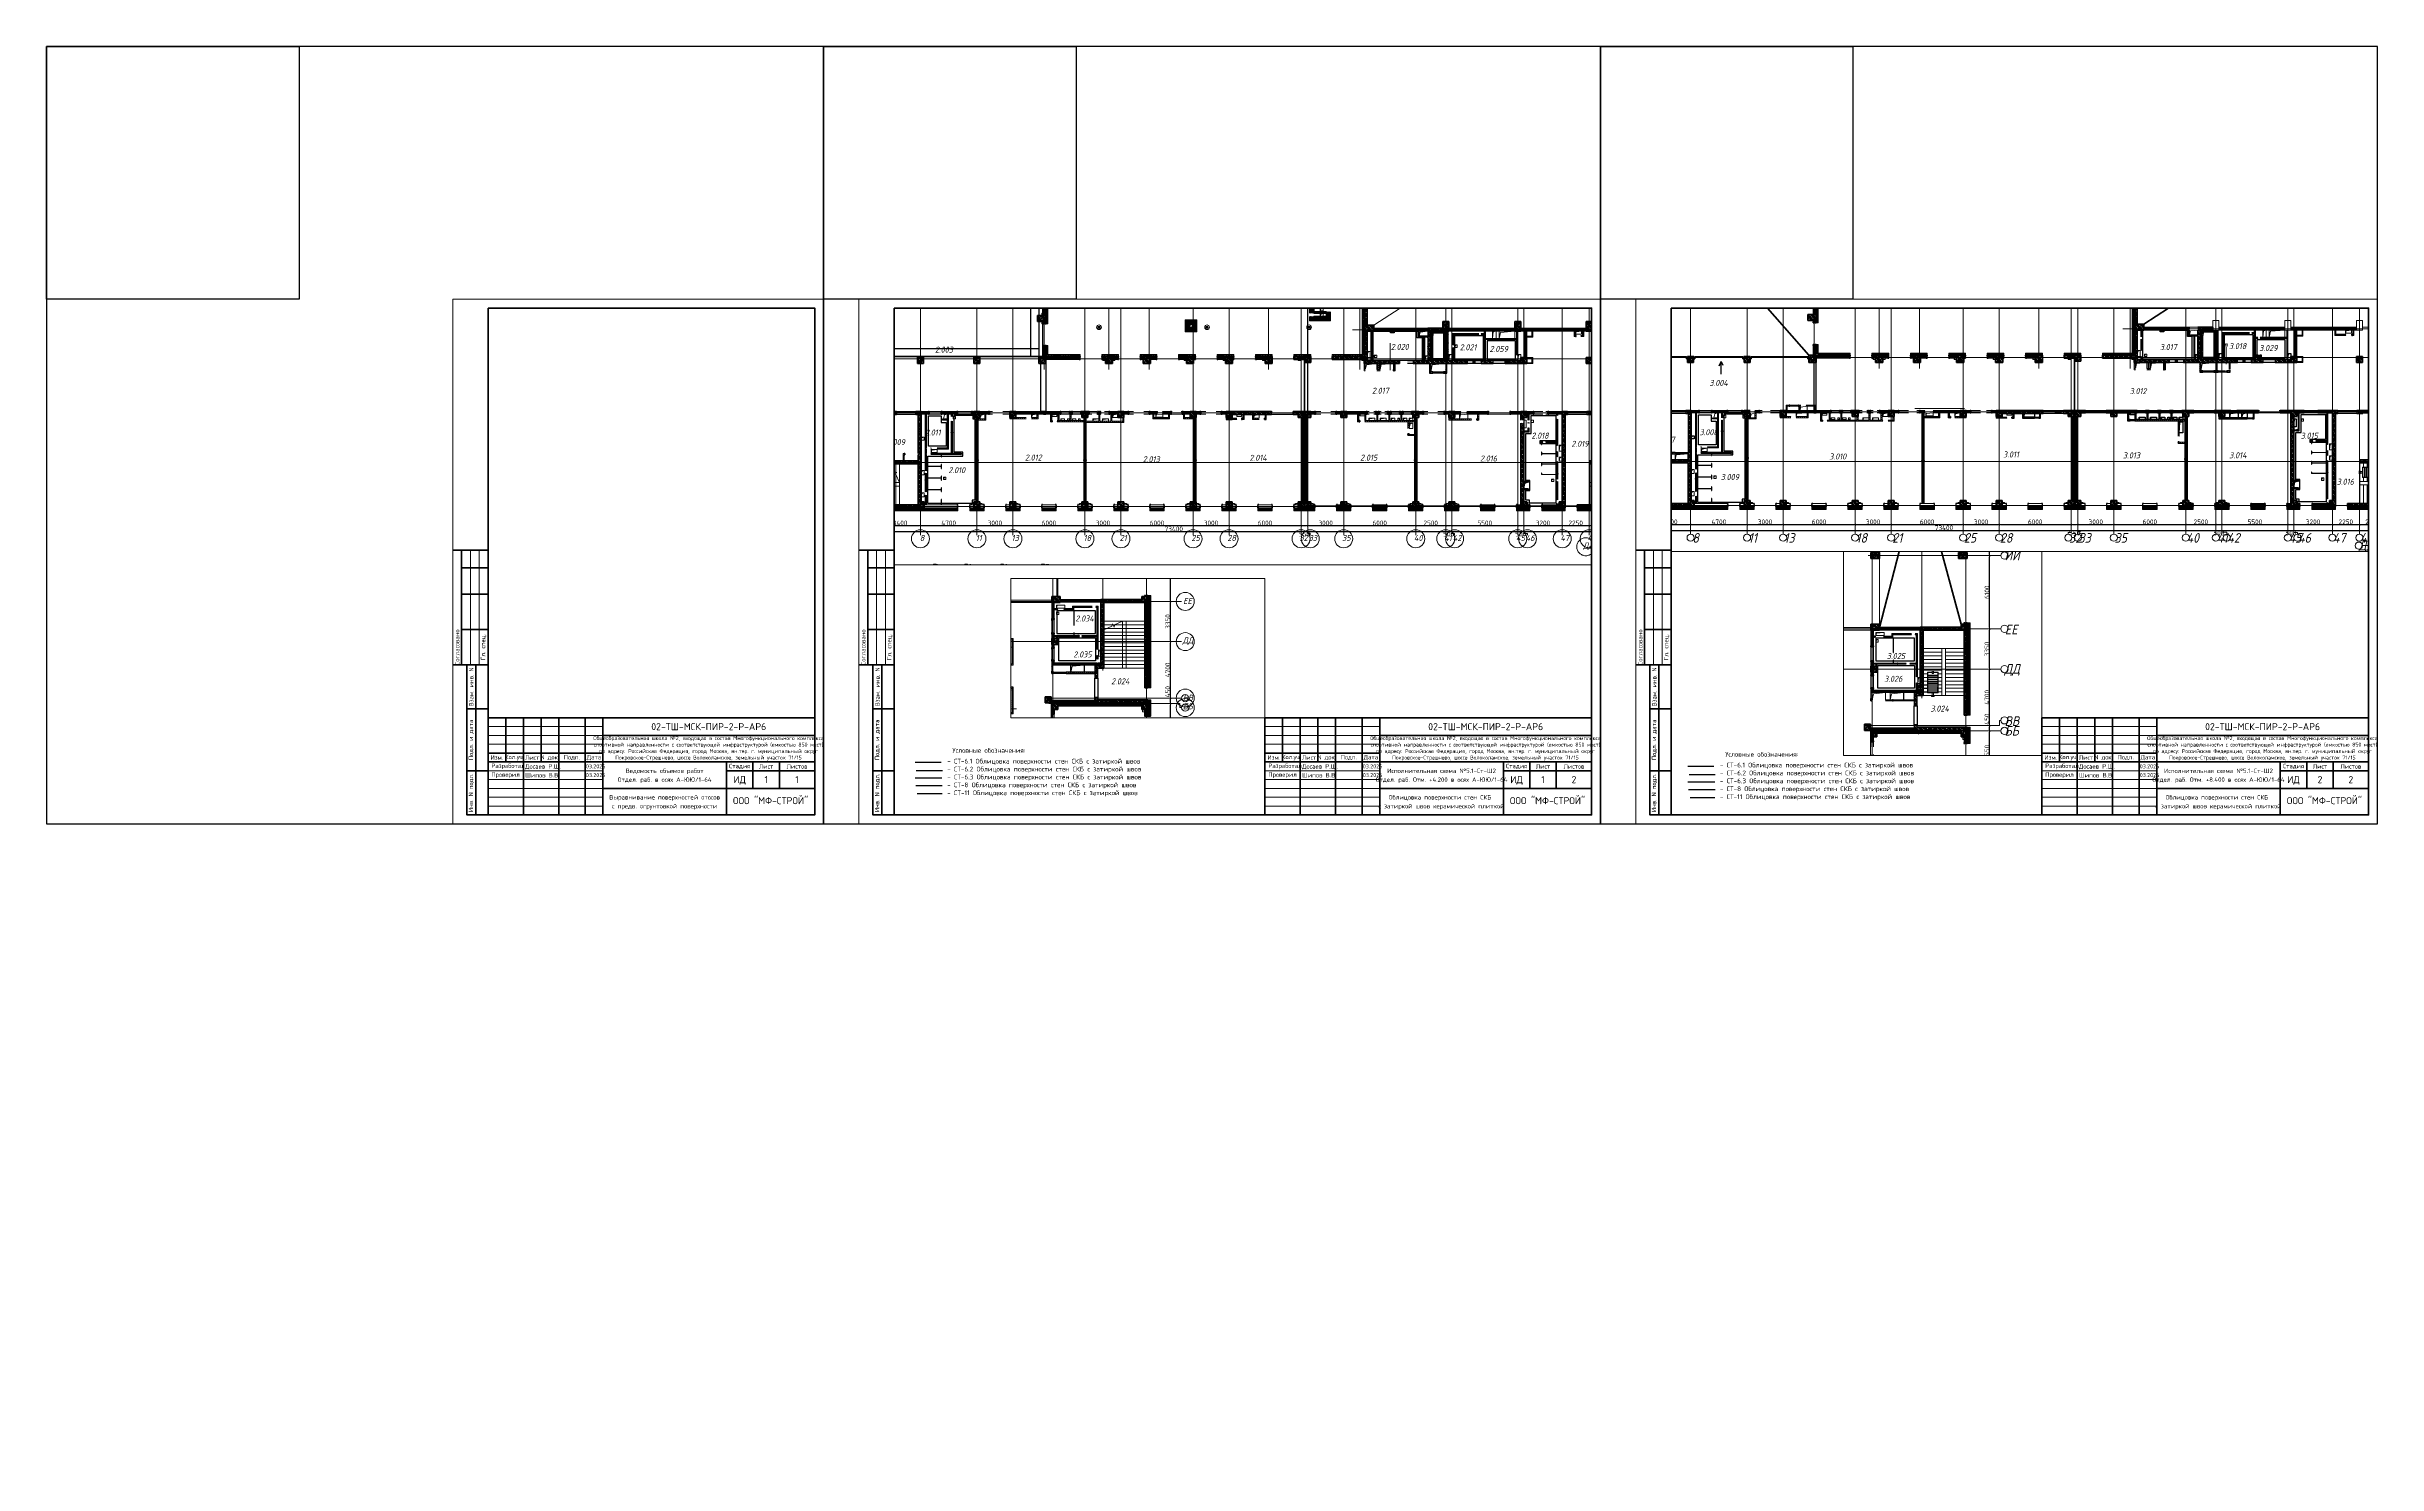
# Paper-space layout '5.1__Плтк' of a CAD drawing. Header units: millimetres. Extents: x -143 to 1177, y -363 to 440.
# The model-space entities are those that its viewports show. They can reach past a viewport. Long polylines and large blocks are cut down to what shows.
import ezdxf
from ezdxf.enums import TextEntityAlignment as Align

# ---------------------------------------------------------------- set-up
doc = ezdxf.new("R2018")
doc.units = ezdxf.units.MM
for name, pattern in [('200_ШТРИХ_ш1п0_6_', [160, 100, -60]), ('50_200_ШТРИХ_1Т_ш5_п1_п1_', [700, 500, -100, 0, -100]), ('Штрих', [635, 317.5, -317.5])]:
    doc.linetypes.add(name, pattern=pattern)
for name, color, linetype, lineweight in [('A-____-____-DIMS', 7, 'Continuous', 9), ('A-DETL-____-OTLN-1', 7, 'Continuous', 50), ('A-DETL-____-OTLN-3', 7, '200_ШТРИХ_ш1п0_6_', 9), ('A-DETL-GENF-OTLN', 7, 'Continuous', 9), ('A-DETL-GENF-OTLN-2', 7, 'Continuous', 5), ('A-DOOR-OPNG-MCUT', 7, 'Continuous', 35), ('A-FLOR-____-OTLN', 7, 'Continuous', 9), ('A-GENM-____-HDLN', 7, 'Штрих', 9), ('A-GENM-____-MCUT', 7, 'Continuous', 25), ('A-GENM-____-OTLN', 7, 'Continuous', 9), ('A-GENM-____-OTLN-1', 7, 'Continuous', 25), ('A-GLAZ-____-OTLN', 7, 'Continuous', 9), ('A-WALL-____-MCUT', 7, 'Continuous', 13), ('A-WALL-____-MCUT-1', 7, 'Continuous', 9), ('A-WALL-____-MCUT-2', 7, 'Continuous', 50), ('A-WALL-____-MCUT-3', 7, 'Continuous', 9), ('A-WALL-____-OTLN', 7, 'Continuous', 9), ('A-WALL-____-PATT-1', 7, 'Continuous', 9), ('A-WALL-FNSH-MCUT-1', 7, 'Continuous', 9), ('B2.11)', 212, 'Continuous', 30), ('B2.6.1)', 212, 'Continuous', 30), ('B2.6.2)', 162, 'Continuous', 30), ('B2.8)', 183, 'Continuous', 30), ('B3.6.3)', 32, 'Continuous', 30), ('G-____-____-TEXT', 7, 'Continuous', 9), ('I-WALL-____-OTLN', 7, 'Continuous', 9), ('S-COLS-____-MCUT', 7, 'Continuous', 50), ('S-COLS-____-OTLN', 7, 'Continuous', 9), ('S-GRID-____-IDEN', 7, 'Continuous', 9), ('S-GRID-____-OTLN', 7, 'Continuous', 9), ('S-GRID-____-OTLN-1', 7, '50_200_ШТРИХ_1Т_ш5_п1_п1_', 9), ('S-STRS-____-MBND', 7, 'Continuous', 9), ('S-STRS-____-OTLN-1', 7, 'Continuous', 9), ('Марки помещений', 7, 'Continuous', 9)]:
    doc.layers.add(name, color=color, linetype=linetype, lineweight=lineweight)
for name, color, linetype, lineweight, true_color in [('A-DETL-GENF-OTLN-3', 9, 'Continuous', 9, 0x808080), ('A-DETL-GENF-OTLN-4', 9, '200_ШТРИХ_ш1п0_6_', 9, 0x808080), ('A-DOOR-____-OTLN-1', 7, 'Continuous', 9, 0xffffff), ('A-GLAZ-____-OTLN-1', 7, 'Continuous', 9, 0xc0c0c0), ('A-WALL-____-PATT-2', 7, 'Continuous', 9, 0x787878)]:
    doc.layers.add(name, color=color, linetype=linetype, lineweight=lineweight, true_color=true_color)
doc.layers.add('Условные обозначения', color=90, linetype='Continuous')
doc.styles.add('ISOCPEUR_I', font='isocpeui.ttf', dxfattribs={"width": 0.9, "height": 2.5})
doc.styles.add('ISOCPEUR_I_2', font='isocpeui.ttf', dxfattribs={"width": 0.85, "height": 2.3})
doc.styles.add('ISOCPEUR_I_9', font='isocpeui.ttf', dxfattribs={"width": 0.9, "height": 250})
doc.styles.get("Standard").update_dxf_attribs({"font": 'arial.ttf'})
doc.styles.add('СПДС', font='isocpeur.ttf', dxfattribs={"width": 0.9})
doc.dimstyles.new('Размера А3', dxfattribs={"dimtxt": 200, "dimasz": 100, "dimexe": 70, "dimexo": 100, "dimgap": 20, "dimtad": 1, "dimdec": 0, "dimrnd": 10, "dimzin": 0, "dimdsep": 46, "dimtxsty": 'СПДС', "dimblk": 'ARROWHEAD_6', "dimcen": 1, "dimclrd": 256, "dimclre": 256, "dimclrt": 256, "dimazin": 0, "dimtfac": 1, "dimtdec": 0, "dimtmove": 2, "dimatfit": 3, "dimfxl": 1, "dimtolj": 1, "dimtzin": 0, "dimarcsym": 0})
pattern_1 = [(135, (-15591.663, 459015.94), (-35.35534, -35.35534), [])]
pattern_2 = [(45, (-15591.66, 459015.94), (-114.04925, 114.04925), []), (45, (-15477.61, 459015.94), (-114.04925, 114.04925), [201.612, -40.322, 3.353, -36.97])]
pattern_3 = [(45, (-13250, -67431.04), (-114.04925, 114.04925), []), (45, (-13135.95, -67431.04), (-114.04925, 114.04925), [201.613, -40.323, 3.353, -36.97])]
pattern_4 = [(45, (-26950, -55431.04), (-114.04925, 114.04925), []), (45, (-26835.95, -55431.04), (-114.04925, 114.04925), [201.613, -40.323, 3.353, -36.97])]
pattern_5 = [(45, (-26950, -62931.04), (-114.04925, 114.04925), []), (45, (-26835.95, -62931.04), (-114.04925, 114.04925), [201.613, -40.323, 3.353, -36.97])]
pattern_6 = [(45, (-35950, -55431.04), (-114.04925, 114.04925), []), (45, (-35835.95, -55431.04), (-114.04925, 114.04925), [201.613, -40.323, 3.353, -36.97])]
pattern_7 = [(45, (-35950, -62931.04), (-114.04925, 114.04925), []), (45, (-35835.95, -62931.04), (-114.04925, 114.04925), [201.613, -40.323, 3.353, -36.97])]
pattern_8 = [(45, (-44950, -55431.04), (-114.04925, 114.04925), []), (45, (-44835.95, -55431.04), (-114.04925, 114.04925), [201.613, -40.323, 3.353, -36.97])]
pattern_9 = [(45, (-44950, -62931.04), (-114.04925, 114.04925), []), (45, (-44835.95, -62931.04), (-114.04925, 114.04925), [201.613, -40.323, 3.353, -36.97])]
pattern_10 = [(45, (-54500, -55431.04), (-114.04925, 114.04925), []), (45, (-54385.95, -55431.04), (-114.04925, 114.04925), [201.613, -40.323, 3.353, -36.97])]
pattern_11 = [(45, (-54500, -62931.04), (-114.04925, 114.04925), []), (45, (-54385.95, -62931.04), (-114.04925, 114.04925), [201.613, -40.323, 3.353, -36.97])]
pattern_12 = [(45, (-63500, -55431.04), (-114.04925, 114.04925), []), (45, (-63385.95, -55431.04), (-114.04925, 114.04925), [201.613, -40.323, 3.353, -36.97])]
pattern_13 = [(45, (-63500, -62931.04), (-114.04925, 114.04925), []), (45, (-63385.95, -62931.04), (-114.04925, 114.04925), [201.613, -40.323, 3.353, -36.97])]
pattern_14 = [(45, (-17950, -55431.04), (-114.04925, 114.04925), []), (45, (-17835.95, -55431.04), (-114.04925, 114.04925), [201.613, -40.323, 3.353, -36.97])]
pattern_15 = [(45, (-17950, -62931.04), (-114.04925, 114.04925), []), (45, (-17835.95, -62931.04), (-114.04925, 114.04925), [201.613, -40.323, 3.353, -36.97])]
pattern_16 = [(45, (-15591.663, 459015.94), (-35.35534, 35.35534), [])]
pattern_17 = [(45, (-38950, -55431.04), (-114.04925, 114.04925), []), (45, (-38835.95, -55431.04), (-114.04925, 114.04925), [201.613, -40.323, 3.353, -36.97])]
pattern_18 = [(45, (-38950, -62931.04), (-114.04925, 114.04925), []), (45, (-38835.95, -62931.04), (-114.04925, 114.04925), [201.613, -40.323, 3.353, -36.97])]
pattern_19 = [(45, (-48500, -55431.04), (-114.04925, 114.04925), []), (45, (-48385.95, -55431.04), (-114.04925, 114.04925), [201.613, -40.323, 3.353, -36.97])]
pattern_20 = [(45, (-48500, -62931.04), (-114.04925, 114.04925), []), (45, (-48385.95, -62931.04), (-114.04925, 114.04925), [201.613, -40.323, 3.353, -36.97])]
pattern_21 = [(45, (-29950, -55431.04), (-114.04925, 114.04925), []), (45, (-29835.95, -55431.04), (-114.04925, 114.04925), [201.613, -40.323, 3.353, -36.97])]
pattern_22 = [(45, (-29950, -62931.04), (-114.04925, 114.04925), []), (45, (-29835.95, -62931.04), (-114.04925, 114.04925), [201.613, -40.323, 3.353, -36.97])]
pattern_23 = [(45, (-20950, -55431.04), (-114.04925, 114.04925), []), (45, (-20835.95, -55431.04), (-114.04925, 114.04925), [201.613, -40.323, 3.353, -36.97])]
pattern_24 = [(45, (-20950, -62931.04), (-114.04925, 114.04925), []), (45, (-20835.95, -62931.04), (-114.04925, 114.04925), [201.613, -40.323, 3.353, -36.97])]
pattern_25 = [(45, (-28950, -67481.04), (-114.04925, 114.04925), []), (45, (-28835.95, -67481.04), (-114.04925, 114.04925), [201.613, -40.323, 3.353, -36.97])]
pattern_26 = [(45, (-15591.66, 459015.94), (-70.71068, 70.71068), []), (135, (-15591.66, 459015.94), (-70.71068, -70.71068), [])]
pattern_27 = [(45, (-13300, -55431.04), (-114.04925, 114.04925), []), (45, (-13185.95, -55431.04), (-114.04925, 114.04925), [201.613, -40.323, 3.353, -36.97])]
pattern_28 = [(45, (-66700, -55431.04), (-114.04925, 114.04925), []), (45, (-66585.95, -55431.04), (-114.04925, 114.04925), [201.613, -40.323, 3.353, -36.97])]
pattern_29 = [(45, (-57500, -55431.04), (-114.04925, 114.04925), []), (45, (-57385.95, -55431.04), (-114.04925, 114.04925), [201.613, -40.323, 3.353, -36.97])]
pattern_30 = [(45, (-57500, -62931.04), (-114.04925, 114.04925), []), (45, (-57385.95, -62931.04), (-114.04925, 114.04925), [201.613, -40.323, 3.353, -36.97])]
pattern_31 = [(315, (-70931.04, 23350), (114.04925, 114.04925), []), (315, (-70931.04, 23235.95), (114.04925, 114.04925), [201.613, -40.323, 3.353, -36.97])]
pattern_32 = [(45, (-17950, -67431.04), (-114.04925, 114.04925), []), (45, (-17835.95, -67431.04), (-114.04925, 114.04925), [201.613, -40.323, 3.353, -36.97])]
pattern_33 = [(45, (-45500, -55431.04), (-114.04925, 114.04925), []), (45, (-45385.95, -55431.04), (-114.04925, 114.04925), [201.613, -40.323, 3.353, -36.97])]
pattern_34 = [(45, (-45500, -62931.04), (-114.04925, 114.04925), []), (45, (-45385.95, -62931.04), (-114.04925, 114.04925), [201.613, -40.323, 3.353, -36.97])]
pattern_35 = [(45, (-35700, -67481.04), (-114.04925, 114.04925), []), (45, (-35585.95, -67481.04), (-114.04925, 114.04925), [201.613, -40.323, 3.353, -36.97])]
pattern_36 = [(315, (-70131.04, 50600), (114.04925, 114.04925), []), (315, (-70131.04, 50485.95), (114.04925, 114.04925), [201.613, -40.323, 3.353, -36.97])]
pattern_37 = [(45, (-38950, -67481.04), (-114.04925, 114.04925), []), (45, (-38835.95, -67481.04), (-114.04925, 114.04925), [201.613, -40.323, 3.353, -36.97])]
pattern_38 = [(45, (-63500, -67431.04), (-114.04925, 114.04925), []), (45, (-63385.95, -67431.04), (-114.04925, 114.04925), [201.613, -40.323, 3.353, -36.97])]
pattern_39 = [(45, (-42250, -67481.04), (-114.04925, 114.04925), []), (45, (-42135.95, -67481.04), (-114.04925, 114.04925), [201.613, -40.323, 3.353, -36.97])]
pattern_40 = [(45, (-32100, -67481.04), (-114.04925, 114.04925), []), (45, (-31985.95, -67481.04), (-114.04925, 114.04925), [201.613, -40.323, 3.353, -36.97])]
pattern_41 = [(45, (-23400, -67481.04), (-114.04925, 114.04925), []), (45, (-23285.95, -67481.04), (-114.04925, 114.04925), [201.613, -40.323, 3.353, -36.97])]
pattern_42 = [(315, (-55431.04, 93600), (114.04925, 114.04925), []), (315, (-55431.04, 93485.95), (114.04925, 114.04925), [201.613, -40.323, 3.353, -36.97])]
pattern_43 = [(315, (-55431.04, 101000), (114.04925, 114.04925), []), (315, (-55431.04, 100885.95), (114.04925, 114.04925), [201.613, -40.323, 3.353, -36.97])]
pattern_44 = [(45, (-101000, -46531.04), (-114.04925, 114.04925), []), (45, (-100885.95, -46531.04), (-114.04925, 114.04925), [201.613, -40.323, 3.353, -36.97])]
pattern_45 = [(45, (-93500, -46531.04), (-114.04925, 114.04925), []), (45, (-93385.95, -46531.04), (-114.04925, 114.04925), [201.613, -40.323, 3.353, -36.97])]
pattern_46 = [(45, (-92950, -47081.04), (-114.04925, 114.04925), []), (45, (-92835.95, -47081.04), (-114.04925, 114.04925), [201.613, -40.323, 3.353, -36.97])]
pattern_47 = [(45, (-15591.66, 459015.94), (-84.85281, 84.85281), [])]
pattern_48 = [(45, (-68950, -67431.04), (-114.04925, 114.04925), []), (45, (-68835.95, -67431.04), (-114.04925, 114.04925), [201.613, -40.323, 3.353, -36.97])]
pattern_49 = [(45, (-93500, -51931.04), (-114.04925, 114.04925), []), (45, (-93385.95, -51931.04), (-114.04925, 114.04925), [201.613, -40.323, 3.353, -36.97])]
pattern_50 = [(45, (-45500, -67531.04), (-114.04925, 114.04925), []), (45, (-45385.95, -67531.04), (-114.04925, 114.04925), [201.613, -40.323, 3.353, -36.97])]
pattern_51 = [(0, (-15591.663, 459015.94), (81.28, 20.32), [3.353, -57.607, 3.353, -57.607, -325.12]), (0, (-15591.663, 459015.94), (81.28, 20.32), [-121.92, 3.353, -118.567, 3.353, -57.607, -142.24]), (0, (-15591.663, 459015.94), (81.28, 20.32), [-304.8, 3.353, -37.287, 3.353, -98.247]), (120, (-15561.183, 459026.1), (-58.237636, 60.230545), [3.353, -57.607, 3.353, -57.607, -325.12]), (120, (-15561.183, 459026.1), (-58.237636, 60.230545), [-121.92, 3.353, -118.567, 3.353, -57.607, -142.24]), (120, (-15561.183, 459026.1), (-58.237636, 60.230545), [-304.8, 3.353, -37.287, 3.353, -98.247]), (240, (-15551.023, 459066.74), (-23.042364, -80.550545), [3.353, -57.607, 3.353, -57.607, -325.12]), (240, (-15551.023, 459066.74), (-23.042364, -80.550545), [-121.92, 3.353, -118.567, 3.353, -57.607, -142.24]), (240, (-15551.023, 459066.74), (-23.042364, -80.550545), [-304.8, 3.353, -37.287, 3.353, -98.247])]
pattern_52 = [(45, (-15591.66, 459015.94), (-85.53659, 85.53659), []), (45, (-15534.64, 459015.94), (-85.53659, 85.53659), [])]
pattern_53 = [(135, (-15591.663, 459015.94), (-35.35534, -35.35534), [])]
pattern_54 = [(45, (-15591.66, 459015.94), (-70.71068, 70.71068), []), (135, (-15591.66, 459015.94), (-70.71068, -70.71068), [])]
pattern_55 = [(45, (-15591.66, 459015.94), (-84.85281, 84.85281), [])]
pattern_56 = [(45, (-15591.66, 459015.94), (-85.53659, 85.53659), []), (45, (-15534.64, 459015.94), (-85.53659, 85.53659), [])]
pattern_57 = [(135, (142429.057, 459015.94), (-35.35534, -35.35534), [])]
pattern_58 = [(45, (142429.06, 459015.94), (-114.04925, 114.04925), []), (45, (142543.1, 459015.94), (-114.04925, 114.04925), [201.612, -40.322, 3.353, -36.97])]
pattern_59 = [(45, (142429.06, 459015.94), (-70.71068, 70.71068), []), (135, (142429.06, 459015.94), (-70.71068, -70.71068), [])]
pattern_60 = [(45, (142429.057, 459015.94), (-35.35534, 35.35534), [])]
pattern_61 = [(45, (142429.06, 459015.94), (-84.85281, 84.85281), [])]
pattern_62 = [(0, (142429.057, 459015.94), (81.28, 20.32), [3.353, -57.607, 3.353, -57.607, -325.12]), (0, (142429.057, 459015.94), (81.28, 20.32), [-121.92, 3.353, -118.567, 3.353, -57.607, -142.24]), (0, (142429.057, 459015.94), (81.28, 20.32), [-304.8, 3.353, -37.287, 3.353, -98.247]), (120, (142459.537, 459026.1), (-58.237636, 60.230545), [3.353, -57.607, 3.353, -57.607, -325.12]), (120, (142459.537, 459026.1), (-58.237636, 60.230545), [-121.92, 3.353, -118.567, 3.353, -57.607, -142.24]), (120, (142459.537, 459026.1), (-58.237636, 60.230545), [-304.8, 3.353, -37.287, 3.353, -98.247]), (240, (142469.697, 459066.74), (-23.042364, -80.550545), [3.353, -57.607, 3.353, -57.607, -325.12]), (240, (142469.697, 459066.74), (-23.042364, -80.550545), [-121.92, 3.353, -118.567, 3.353, -57.607, -142.24]), (240, (142469.697, 459066.74), (-23.042364, -80.550545), [-304.8, 3.353, -37.287, 3.353, -98.247])]
pattern_63 = [(45, (142429.06, 459015.94), (-85.53659, 85.53659), []), (45, (142486.08, 459015.94), (-85.53659, 85.53659), [])]

# ---------------------------------------------------------------- blocks, each defined once
blk = doc.blocks.new('*U4722')
at = {"color": 4}
blk.add_lwpolyline([(-220, -220), (220, -220), (220, 220), (-220, 220)], close=True, dxfattribs=at)
at = {"color": 3}
blk.add_lwpolyline([(-220, 220), (-77, 220), (-77, 77), (-220, 77)], close=True, dxfattribs=at)
blk = doc.blocks.new('*U4723')
at = {"color": 0, "linetype": 'ByBlock', "lineweight": -2, "transparency": 16777216}
for p in [(0, 0), (440, 0), (880, 0)]:
    blk.add_blockref('*U4722', p, dxfattribs=at)
blk = doc.blocks.new('*U4697')
at = {"lineweight": 0}
blk.add_lwpolyline([(-205, -5), (5, -5), (5, 292), (-205, 292)], close=True, dxfattribs=at)
at = {"color": 0, "linetype": 'Continuous', "lineweight": 50}
blk.add_lwpolyline([(-185, 287), (0, 287), (0, 0), (-185, 0)], close=True, dxfattribs=at)
at = {"lineweight": 35}
for points in [[(-185, 150), (-205, 150)], [(-200, 85), (-200, 150)], [(-185, 140), (-200, 140)], [(-185, 125), (-200, 125)], [(-185, 105), (-200, 105)], [(-185, 85), (-205, 85)], [(-185, 85), (-197, 85), (-197, 0), (-185, 0)], [(-192, 0), (-192, 85)], [(-185, 60), (-197, 60)], [(-175, 55), (-175, 30)], [(-165, 55), (-165, 0)], [(-155, 55), (-155, 30)], [(-145, 55), (-145, 0)], [(-130, 55), (-130, 0)], [(-120, 55), (-120, 0)], [(-120, 45), (0, 45)], [(-185, 35), (-120, 35)], [(-185, 30), (0, 30)], [(-50, 30), (-50, 0)], [(-35, 30), (-35, 15)], [(-20, 30), (-20, 15)], [(-185, 25), (-197, 25)], [(-120, 15), (0, 15)], [(-50, 25), (0, 25)]]:
    blk.add_lwpolyline(points, dxfattribs=at)
at = {"lineweight": 18}
for points in [[(-195, 85), (-195, 150)], [(-190, 85), (-190, 150)], [(-185, 50), (-120, 50)], [(-185, 45), (-120, 45)], [(-185, 40), (-120, 40)], [(-185, 25), (-120, 25)], [(-185, 20), (-120, 20)], [(-185, 15), (-120, 15)], [(-185, 10), (-120, 10)], [(-185, 5), (-120, 5)]]:
    blk.add_lwpolyline(points, dxfattribs=at)
at = {"lineweight": 35}
blk.add_lwpolyline([(-185, 0), (0, 0), (0, 55), (-185, 55)], close=True, dxfattribs=at)
at = {"lineweight": 0}
blk.add_lwpolyline([(0, -5), (5, -5), (5, 0)], dxfattribs=at)
at = {"lineweight": -2, "char_height": 2.5, "attachment_point": 5, "rotation": 90, "style": 'СПДС'}
for s, insert, width in [('Согласовано', (-202.5, 95), 19.991), ('Гл. спец.', (-187.5, 95), 19.991), ('Взам. инв. N', (-194.5, 72.5), 24.991), ('Подл. и дата', (-194.5, 42.5), 34.991), ('Инв. N подл.', (-194.5, 12.5), 24.991)]:
    blk.add_mtext(s, dxfattribs=dict(at, insert=insert, width=width))
at = {"insert": (-119.3, 44.6), "char_height": 2.2, "attachment_point": 1, "style": 'СПДС'}
blk.add_mtext_dynamic_manual_height_columns('\\pxqc;Общеобразовательная школа №2, входящая в состав Многофункционального комплекса спортивной направленности с соответствующей инфраструктурой (емкостью 850 мест) \\Pпо адресу: Российская Федерация, город Москва, вн.тер. г. муниципальный округ Покровское-Стрешнево, шоссе Волоколамское, земельный участок 71/15', width=118.293, gutter_width=0, heights=[15.2], dxfattribs=at)
at = {"lineweight": -2, "char_height": 2.5, "style": 'СПДС'}
for s, insert, width, attachment_point in [('Разработал', (-183.1, 27.5), 17.953, 4), ('Изм.', (-180, 32.5), 10, 5), ('Кол.уч.', (-170, 32.5), 10, 5), ('Лист', (-160, 32.5), 10, 5), ('N док.', (-150, 32.5), 10, 5), ('Подп.', (-137.5, 32.5), 15, 5), ('Дата', (-125, 32.5), 10, 5), ('Стадия', (-42.5, 27.5), 15, 5), ('Лист', (-27.5, 27.5), 15, 5), ('Листов', (-10, 27.5), 20, 5), ('Проверил', (-183.1, 22.5), 17.953, 4)]:
    blk.add_mtext(s, dxfattribs=dict(at, insert=insert, width=width, attachment_point=attachment_point))
at = {"lineweight": 30, "style": '', "width": 0.9, "flags": 104}
blk.add_attdef('ШАПКА', text='', height=3, dxfattribs=at).set_placement((-135, 281), align=Align.MIDDLE_CENTER)
at = {"style": 'СПДС'}
for tag, height, p in [('ШИФР_ПРОЕКТА', 4, (-60, 50)), ('НАИМЕНОВАНИЕ_ОБЪЕКТА2', 2.5, (-85, 20)), ('НАИМЕНОВАНИЕ_ОБЪЕКТА', 2.5, (-85, 25)), ('СТАДИЯ', 4, (-42.5, 20)), ('ЛИСТ_первый', 4, (-27.5, 20)), ('ЛИСТОВ', 4, (-10, 20)), ('НАИМЕНОВАНИЕ_ЧЕРТЕЖА2', 2.5, (-85, 5)), ('НАИМЕНОВАНИЕ_ЧЕРТЕЖА1', 2.5, (-85, 10)), ('ОРГАНИЗАЦИЯ_РАЗРАБОТЧИК1', 4, (-25, 8.1))]:
    blk.add_attdef(tag, text='', height=height, dxfattribs=at).set_placement(p, align=Align.MIDDLE_CENTER)
for tag, p in [('РАЗРАБОТЧИК', (-164, 27.5)), ('РУК.ГРУППЫ', (-164, 22.5))]:
    blk.add_attdef(tag, text='', height=2.5, dxfattribs=at).set_placement(p, align=Align.MIDDLE_LEFT)
at = {"style": 'СПДС', "width": 0.9}
for p in [(-129.6, 26.4), (-129.6, 21.4)]:
    blk.add_attdef('ДАТА', p, '', height=2.3, dxfattribs=at)
blk = doc.blocks.new('*U658')
at = {"lineweight": 0}
blk.add_lwpolyline([(-415, -5), (5, -5), (5, 292), (-415, 292)], close=True, dxfattribs=at)
at = {"color": 0, "linetype": 'Continuous', "lineweight": 50}
blk.add_lwpolyline([(-395, 287), (0, 287), (0, 0), (-395, 0)], close=True, dxfattribs=at)
at = {"lineweight": 35}
for points in [[(-395, 150), (-415, 150)], [(-410, 85), (-410, 150)], [(-395, 140), (-410, 140)], [(-395, 125), (-410, 125)], [(-395, 105), (-410, 105)], [(-395, 85), (-415, 85)], [(-395, 85), (-407, 85), (-407, 0), (-395, 0)], [(-402, 0), (-402, 85)], [(-395, 60), (-407, 60)], [(-175, 55), (-175, 30)], [(-165, 55), (-165, 0)], [(-155, 55), (-155, 30)], [(-145, 55), (-145, 0)], [(-130, 55), (-130, 0)], [(-120, 55), (-120, 0)], [(-120, 45), (0, 45)], [(-185, 35), (-120, 35)], [(-185, 30), (0, 30)], [(-50, 30), (-50, 0)], [(-35, 30), (-35, 15)], [(-20, 30), (-20, 15)], [(-395, 25), (-407, 25)], [(-120, 15), (0, 15)], [(-50, 25), (0, 25)]]:
    blk.add_lwpolyline(points, dxfattribs=at)
at = {"lineweight": 18}
for points in [[(-405, 85), (-405, 150)], [(-400, 85), (-400, 150)], [(-185, 50), (-120, 50)], [(-185, 45), (-120, 45)], [(-185, 40), (-120, 40)], [(-185, 25), (-120, 25)], [(-185, 20), (-120, 20)], [(-185, 15), (-120, 15)], [(-185, 10), (-120, 10)], [(-185, 5), (-120, 5)]]:
    blk.add_lwpolyline(points, dxfattribs=at)
at = {"lineweight": 35}
blk.add_lwpolyline([(-185, 0), (0, 0), (0, 55), (-185, 55)], close=True, dxfattribs=at)
at = {"lineweight": 0}
blk.add_lwpolyline([(0, -5), (5, -5), (5, 0)], dxfattribs=at)
at = {"lineweight": -2, "char_height": 2.5, "attachment_point": 5, "rotation": 90, "style": 'СПДС'}
for s, insert, width in [('Согласовано', (-412.5, 95), 19.991), ('Гл. спец.', (-397.5, 95), 19.991), ('Взам. инв. N', (-404.5, 72.5), 24.991), ('Подл. и дата', (-404.5, 42.5), 34.991), ('Инв. N подл.', (-404.5, 12.5), 24.991)]:
    blk.add_mtext(s, dxfattribs=dict(at, insert=insert, width=width))
at = {"insert": (-119.3, 44.6), "char_height": 2.2, "attachment_point": 1, "style": 'СПДС'}
blk.add_mtext_dynamic_manual_height_columns('\\pxqc;Общеобразовательная школа №2, входящая в состав Многофункционального комплекса спортивной направленности с соответствующей инфраструктурой (емкостью 850 мест) \\Pпо адресу: Российская Федерация, город Москва, вн.тер. г. муниципальный округ Покровское-Стрешнево, шоссе Волоколамское, земельный участок 71/15', width=118.293, gutter_width=0, heights=[15.2], dxfattribs=at)
at = {"lineweight": -2, "char_height": 2.5, "style": 'СПДС'}
for s, insert, width, attachment_point in [('Разработал', (-183.1, 27.5), 17.953, 4), ('Изм.', (-180, 32.5), 10, 5), ('Кол.уч.', (-170, 32.5), 10, 5), ('Лист', (-160, 32.5), 10, 5), ('N док.', (-150, 32.5), 10, 5), ('Подп.', (-137.5, 32.5), 15, 5), ('Дата', (-125, 32.5), 10, 5), ('Стадия', (-42.5, 27.5), 15, 5), ('Лист', (-27.5, 27.5), 15, 5), ('Листов', (-10, 27.5), 20, 5), ('Проверил', (-183.1, 22.5), 17.953, 4)]:
    blk.add_mtext(s, dxfattribs=dict(at, insert=insert, width=width, attachment_point=attachment_point))
at = {"lineweight": 30, "style": '', "width": 0.9, "flags": 104}
blk.add_attdef('ШАПКА', text='', height=3, dxfattribs=at).set_placement((-135, 281), align=Align.MIDDLE_CENTER)
at = {"style": 'СПДС'}
for tag, height, p in [('ШИФР_ПРОЕКТА', 4, (-60, 50)), ('НАИМЕНОВАНИЕ_ОБЪЕКТА2', 2.5, (-85, 20)), ('НАИМЕНОВАНИЕ_ОБЪЕКТА', 2.5, (-85, 25)), ('СТАДИЯ', 4, (-42.5, 20)), ('ЛИСТ_первый', 4, (-27.5, 20)), ('ЛИСТОВ', 4, (-10, 20)), ('НАИМЕНОВАНИЕ_ЧЕРТЕЖА2', 2.5, (-85, 5)), ('НАИМЕНОВАНИЕ_ЧЕРТЕЖА1', 2.5, (-85, 10)), ('ОРГАНИЗАЦИЯ_РАЗРАБОТЧИК1', 4, (-25, 8.1))]:
    blk.add_attdef(tag, text='', height=height, dxfattribs=at).set_placement(p, align=Align.MIDDLE_CENTER)
for tag, p in [('РАЗРАБОТЧИК', (-164, 27.5)), ('РУК.ГРУППЫ', (-164, 22.5))]:
    blk.add_attdef(tag, text='', height=2.5, dxfattribs=at).set_placement(p, align=Align.MIDDLE_LEFT)
at = {"style": 'СПДС', "width": 0.9}
for p in [(-129.6, 26.4), (-129.6, 21.4)]:
    blk.add_attdef('ДАТА', p, '', height=2.3, dxfattribs=at)
blk = doc.blocks.new('BSC_Колонна _Прямоугольная - 500х500-V10-АР1_План отверстий 2 этажа в осях 1-64_Ю-ЯЯ')
at = {"layer": 'S-COLS-____-OTLN'}
h = blk.add_hatch(dxfattribs=at)
h.set_pattern_fill('FP_18', color=256, style=0, pattern_type=2)
h.set_pattern_definition(pattern_3)
h.paths.add_polyline_path([(-250, -250), (250, -250), (250, 250), (-250, 250)], flags=0)
at = {"layer": 'S-COLS-____-MCUT'}
for p, q in [((250, 250), (-250, 250)), ((-250, 250), (-250, -250)), ((250, -250), (250, 250)), ((-250, -250), (250, -250))]:
    blk.add_line(p, q, dxfattribs=at)
blk = doc.blocks.new('BSC_Колонна _Прямоугольная - 500х500-25642906-АР1_План отверстий 2 этажа в осях 1-64_Ю-ЯЯ')
at = {"layer": 'S-COLS-____-OTLN'}
h = blk.add_hatch(dxfattribs=at)
h.set_pattern_fill('FP_20', color=256, style=0, pattern_type=2)
h.set_pattern_definition(pattern_4)
h.paths.add_polyline_path([(-250, -250), (250, -250), (250, 250), (-250, 250), (-250, 179)], flags=0)
at = {"layer": 'S-COLS-____-MCUT'}
for p, q in [((250, 250), (-250, 250)), ((-250, 250), (-250, -250)), ((250, -250), (250, 250)), ((-250, -250), (250, -250))]:
    blk.add_line(p, q, dxfattribs=at)
blk = doc.blocks.new('BSC_Колонна _Прямоугольная - 500х500-V12-АР1_План отверстий 2 этажа в осях 1-64_Ю-ЯЯ')
at = {"layer": 'S-COLS-____-OTLN'}
h = blk.add_hatch(dxfattribs=at)
h.set_pattern_fill('FP_21', color=256, style=0, pattern_type=2)
h.set_pattern_definition(pattern_5)
h.paths.add_polyline_path([(-250, -250), (250, -250), (250, 250), (-250, 250)], flags=0)
at = {"layer": 'S-COLS-____-MCUT'}
for p, q in [((250, 250), (-250, 250)), ((-250, 250), (-250, -250)), ((250, -250), (250, 250)), ((-250, -250), (250, -250))]:
    blk.add_line(p, q, dxfattribs=at)
blk = doc.blocks.new('BSC_Колонна _Прямоугольная - 500х500-V13-АР1_План отверстий 2 этажа в осях 1-64_Ю-ЯЯ')
at = {"layer": 'S-COLS-____-OTLN'}
h = blk.add_hatch(dxfattribs=at)
h.set_pattern_fill('FP_22', color=256, style=0, pattern_type=2)
h.set_pattern_definition(pattern_6)
h.paths.add_polyline_path([(-250, -250), (250, -250), (250, 250), (-250, 250), (-250, 179)], flags=0)
at = {"layer": 'S-COLS-____-MCUT'}
for p, q in [((250, 250), (-250, 250)), ((-250, 250), (-250, -250)), ((250, -250), (250, 250)), ((-250, -250), (250, -250))]:
    blk.add_line(p, q, dxfattribs=at)
blk = doc.blocks.new('BSC_Колонна _Прямоугольная - 500х500-V14-АР1_План отверстий 2 этажа в осях 1-64_Ю-ЯЯ')
at = {"layer": 'S-COLS-____-OTLN'}
h = blk.add_hatch(dxfattribs=at)
h.set_pattern_fill('FP_23', color=256, style=0, pattern_type=2)
h.set_pattern_definition(pattern_7)
h.paths.add_polyline_path([(-250, -250), (250, -250), (250, 250), (-250, 250)], flags=0)
at = {"layer": 'S-COLS-____-MCUT'}
for p, q in [((250, 250), (-250, 250)), ((-250, 250), (-250, -250)), ((250, -250), (250, 250)), ((-250, -250), (250, -250))]:
    blk.add_line(p, q, dxfattribs=at)
blk = doc.blocks.new('BSC_Колонна _Прямоугольная - 500х500-V15-АР1_План отверстий 2 этажа в осях 1-64_Ю-ЯЯ')
at = {"layer": 'S-COLS-____-OTLN'}
h = blk.add_hatch(dxfattribs=at)
h.set_pattern_fill('FP_24', color=256, style=0, pattern_type=2)
h.set_pattern_definition(pattern_8)
h.paths.add_polyline_path([(-250, -250), (250, -250), (250, 250), (-250, 250), (-250, 179)], flags=0)
at = {"layer": 'S-COLS-____-MCUT'}
for p, q in [((250, 250), (-250, 250)), ((-250, 250), (-250, -250)), ((250, -250), (250, 250)), ((-250, -250), (250, -250))]:
    blk.add_line(p, q, dxfattribs=at)
blk = doc.blocks.new('BSC_Колонна _Прямоугольная - 500х500-V16-АР1_План отверстий 2 этажа в осях 1-64_Ю-ЯЯ')
at = {"layer": 'S-COLS-____-OTLN'}
h = blk.add_hatch(dxfattribs=at)
h.set_pattern_fill('FP_25', color=256, style=0, pattern_type=2)
h.set_pattern_definition(pattern_9)
h.paths.add_polyline_path([(-250, -250), (250, -250), (250, 250), (-250, 250)], flags=0)
at = {"layer": 'S-COLS-____-MCUT'}
for p, q in [((250, 250), (-250, 250)), ((-250, 250), (-250, -250)), ((250, -250), (250, 250)), ((-250, -250), (250, -250))]:
    blk.add_line(p, q, dxfattribs=at)
blk = doc.blocks.new('BSC_Колонна _Прямоугольная - 500х500-V17-АР1_План отверстий 2 этажа в осях 1-64_Ю-ЯЯ')
at = {"layer": 'S-COLS-____-OTLN'}
h = blk.add_hatch(dxfattribs=at)
h.set_pattern_fill('FP_26', color=256, style=0, pattern_type=2)
h.set_pattern_definition(pattern_10)
h.paths.add_polyline_path([(-250, -250), (250, -250), (250, 250), (-250, 250), (-250, 179)], flags=0)
at = {"layer": 'S-COLS-____-MCUT'}
for p, q in [((250, 250), (-250, 250)), ((-250, 250), (-250, -250)), ((250, -250), (250, 250)), ((-250, -250), (250, -250))]:
    blk.add_line(p, q, dxfattribs=at)
blk = doc.blocks.new('BSC_Колонна _Прямоугольная - 500х500-V18-АР1_План отверстий 2 этажа в осях 1-64_Ю-ЯЯ')
at = {"layer": 'S-COLS-____-OTLN'}
h = blk.add_hatch(dxfattribs=at)
h.set_pattern_fill('FP_27', color=256, style=0, pattern_type=2)
h.set_pattern_definition(pattern_11)
h.paths.add_polyline_path([(-250, -250), (250, -250), (250, 250), (-250, 250)], flags=0)
at = {"layer": 'S-COLS-____-MCUT'}
for p, q in [((250, 250), (-250, 250)), ((-250, 250), (-250, -250)), ((250, -250), (250, 250)), ((-250, -250), (250, -250))]:
    blk.add_line(p, q, dxfattribs=at)
blk = doc.blocks.new('BSC_Колонна _Прямоугольная - 500х500-V19-АР1_План отверстий 2 этажа в осях 1-64_Ю-ЯЯ')
at = {"layer": 'S-COLS-____-OTLN'}
h = blk.add_hatch(dxfattribs=at)
h.set_pattern_fill('FP_28', color=256, style=0, pattern_type=2)
h.set_pattern_definition(pattern_12)
h.paths.add_polyline_path([(-250, -250), (250, -250), (250, 250), (-250, 250)], flags=0)
at = {"layer": 'S-COLS-____-MCUT'}
for p, q in [((250, 250), (-250, 250)), ((-250, 250), (-250, -250)), ((250, -250), (250, 250)), ((-250, -250), (250, -250))]:
    blk.add_line(p, q, dxfattribs=at)
blk = doc.blocks.new('BSC_Колонна _Прямоугольная - 500х500-V20-АР1_План отверстий 2 этажа в осях 1-64_Ю-ЯЯ')
at = {"layer": 'S-COLS-____-OTLN'}
h = blk.add_hatch(dxfattribs=at)
h.set_pattern_fill('FP_29', color=256, style=0, pattern_type=2)
h.set_pattern_definition(pattern_13)
h.paths.add_polyline_path([(-250, -250), (250, -250), (250, 250), (-250, 250)], flags=0)
at = {"layer": 'S-COLS-____-MCUT'}
for p, q in [((250, 250), (-250, 250)), ((-250, 250), (-250, -250)), ((250, -250), (250, 250)), ((-250, -250), (250, -250))]:
    blk.add_line(p, q, dxfattribs=at)
blk = doc.blocks.new('BSC_Колонна _Прямоугольная - 500х500-V29-АР1_План отверстий 2 этажа в осях 1-64_Ю-ЯЯ')
at = {"layer": 'S-COLS-____-OTLN'}
h = blk.add_hatch(dxfattribs=at)
h.set_pattern_fill('FP_38', color=256, style=0, pattern_type=2)
h.set_pattern_definition(pattern_14)
h.paths.add_polyline_path([(-250, -250), (250, -250), (250, 250), (-250, 250), (-250, 179)], flags=0)
at = {"layer": 'S-COLS-____-MCUT'}
for p, q in [((250, 250), (-250, 250)), ((-250, 250), (-250, -250)), ((250, -250), (250, 250)), ((-250, -250), (250, -250))]:
    blk.add_line(p, q, dxfattribs=at)
blk = doc.blocks.new('BSC_Колонна _Прямоугольная - 500х500-V30-АР1_План отверстий 2 этажа в осях 1-64_Ю-ЯЯ')
at = {"layer": 'S-COLS-____-OTLN'}
h = blk.add_hatch(dxfattribs=at)
h.set_pattern_fill('FP_39', color=256, style=0, pattern_type=2)
h.set_pattern_definition(pattern_15)
h.paths.add_polyline_path([(-250, -250), (250, -250), (250, 250), (-250, 250)], flags=0)
at = {"layer": 'S-COLS-____-MCUT'}
for p, q in [((250, 250), (-250, 250)), ((-250, 250), (-250, -250)), ((250, -250), (250, 250)), ((-250, -250), (250, -250))]:
    blk.add_line(p, q, dxfattribs=at)
blk = doc.blocks.new('BSC_Колонна _Прямоугольная - 500х500-V43-АР1_План отверстий 2 этажа в осях 1-64_Ю-ЯЯ')
at = {"layer": 'S-COLS-____-OTLN'}
h = blk.add_hatch(dxfattribs=at)
h.set_pattern_fill('FP_53', color=256, style=0, pattern_type=2)
h.set_pattern_definition(pattern_17)
h.paths.add_polyline_path([(-250, -250), (250, -250), (250, 250), (-250, 250)], flags=0)
at = {"layer": 'S-COLS-____-MCUT'}
for p, q in [((250, 250), (-250, 250)), ((-250, 250), (-250, -250)), ((250, -250), (250, 250)), ((-250, -250), (250, -250))]:
    blk.add_line(p, q, dxfattribs=at)
blk = doc.blocks.new('BSC_Колонна _Прямоугольная - 500х500-V44-АР1_План отверстий 2 этажа в осях 1-64_Ю-ЯЯ')
at = {"layer": 'S-COLS-____-OTLN'}
h = blk.add_hatch(dxfattribs=at)
h.set_pattern_fill('FP_54', color=256, style=0, pattern_type=2)
h.set_pattern_definition(pattern_18)
h.paths.add_polyline_path([(-250, -250), (250, -250), (250, 250), (-250, 250)], flags=0)
at = {"layer": 'S-COLS-____-MCUT'}
for p, q in [((250, 250), (-250, 250)), ((-250, 250), (-250, -250)), ((250, -250), (250, 250)), ((-250, -250), (250, -250))]:
    blk.add_line(p, q, dxfattribs=at)
blk = doc.blocks.new('BSC_Колонна _Прямоугольная - 500х500-V45-АР1_План отверстий 2 этажа в осях 1-64_Ю-ЯЯ')
at = {"layer": 'S-COLS-____-OTLN'}
h = blk.add_hatch(dxfattribs=at)
h.set_pattern_fill('FP_55', color=256, style=0, pattern_type=2)
h.set_pattern_definition(pattern_19)
h.paths.add_polyline_path([(-250, -250), (250, -250), (250, 250), (-250, 250), (-250, 179)], flags=0)
at = {"layer": 'S-COLS-____-MCUT'}
for p, q in [((250, 250), (-250, 250)), ((-250, 250), (-250, -250)), ((250, -250), (250, 250)), ((-250, -250), (250, -250))]:
    blk.add_line(p, q, dxfattribs=at)
blk = doc.blocks.new('BSC_Колонна _Прямоугольная - 500х500-V46-АР1_План отверстий 2 этажа в осях 1-64_Ю-ЯЯ')
at = {"layer": 'S-COLS-____-OTLN'}
h = blk.add_hatch(dxfattribs=at)
h.set_pattern_fill('FP_56', color=256, style=0, pattern_type=2)
h.set_pattern_definition(pattern_20)
h.paths.add_polyline_path([(-250, -250), (250, -250), (250, 250), (-250, 250)], flags=0)
at = {"layer": 'S-COLS-____-MCUT'}
for p, q in [((250, 250), (-250, 250)), ((-250, 250), (-250, -250)), ((250, -250), (250, 250)), ((-250, -250), (250, -250))]:
    blk.add_line(p, q, dxfattribs=at)
blk = doc.blocks.new('BSC_Колонна _Прямоугольная - 500х500-V47-АР1_План отверстий 2 этажа в осях 1-64_Ю-ЯЯ')
at = {"layer": 'S-COLS-____-OTLN'}
h = blk.add_hatch(dxfattribs=at)
h.set_pattern_fill('FP_57', color=256, style=0, pattern_type=2)
h.set_pattern_definition(pattern_21)
h.paths.add_polyline_path([(-250, -250), (250, -250), (250, 250), (-250, 250)], flags=0)
at = {"layer": 'S-COLS-____-MCUT'}
for p, q in [((250, 250), (-250, 250)), ((-250, 250), (-250, -250)), ((250, -250), (250, 250)), ((-250, -250), (250, -250))]:
    blk.add_line(p, q, dxfattribs=at)
blk = doc.blocks.new('BSC_Колонна _Прямоугольная - 500х500-V48-АР1_План отверстий 2 этажа в осях 1-64_Ю-ЯЯ')
at = {"layer": 'S-COLS-____-OTLN'}
h = blk.add_hatch(dxfattribs=at)
h.set_pattern_fill('FP_58', color=256, style=0, pattern_type=2)
h.set_pattern_definition(pattern_22)
h.paths.add_polyline_path([(-250, -250), (250, -250), (250, 250), (-250, 250)], flags=0)
at = {"layer": 'S-COLS-____-MCUT'}
for p, q in [((250, 250), (-250, 250)), ((-250, 250), (-250, -250)), ((250, -250), (250, 250)), ((-250, -250), (250, -250))]:
    blk.add_line(p, q, dxfattribs=at)
blk = doc.blocks.new('BSC_Колонна _Прямоугольная - 500х500-V49-АР1_План отверстий 2 этажа в осях 1-64_Ю-ЯЯ')
at = {"layer": 'S-COLS-____-OTLN'}
h = blk.add_hatch(dxfattribs=at)
h.set_pattern_fill('FP_59', color=256, style=0, pattern_type=2)
h.set_pattern_definition(pattern_23)
h.paths.add_polyline_path([(-250, -250), (250, -250), (250, 250), (-250, 250)], flags=0)
at = {"layer": 'S-COLS-____-MCUT'}
for p, q in [((250, 250), (-250, 250)), ((-250, 250), (-250, -250)), ((250, -250), (250, 250)), ((-250, -250), (250, -250))]:
    blk.add_line(p, q, dxfattribs=at)
blk = doc.blocks.new('BSC_Колонна _Прямоугольная - 500х500-V50-АР1_План отверстий 2 этажа в осях 1-64_Ю-ЯЯ')
at = {"layer": 'S-COLS-____-OTLN'}
h = blk.add_hatch(dxfattribs=at)
h.set_pattern_fill('FP_60', color=256, style=0, pattern_type=2)
h.set_pattern_definition(pattern_24)
h.paths.add_polyline_path([(-250, -250), (250, -250), (250, 250), (-250, 250)], flags=0)
at = {"layer": 'S-COLS-____-MCUT'}
for p, q in [((250, 250), (-250, 250)), ((-250, 250), (-250, -250)), ((250, -250), (250, 250)), ((-250, -250), (250, -250))]:
    blk.add_line(p, q, dxfattribs=at)
blk = doc.blocks.new('BSC_Колонна _Прямоугольная - 600х600-V51-АР1_План отверстий 2 этажа в осях 1-64_Ю-ЯЯ')
at = {"layer": 'S-COLS-____-OTLN'}
h = blk.add_hatch(dxfattribs=at)
h.set_pattern_fill('FP_61', color=256, style=0, pattern_type=2)
h.set_pattern_definition(pattern_25)
h.paths.add_polyline_path([(-300, -300), (300, -300), (300, 300), (-300, 300), (-300, 237)], flags=0)
at = {"layer": 'S-COLS-____-MCUT'}
for p, q in [((300, 300), (-300, 300)), ((-300, 300), (-300, -300)), ((300, -300), (300, 300)), ((-300, -300), (300, -300))]:
    blk.add_line(p, q, dxfattribs=at)
blk = doc.blocks.new('BSC_Колонна _Прямоугольная - 500х500-V59-АР1_План отверстий 2 этажа в осях 1-64_Ю-ЯЯ')
at = {"layer": 'S-COLS-____-OTLN'}
h = blk.add_hatch(dxfattribs=at)
h.set_pattern_fill('FP_70', color=256, style=0, pattern_type=2)
h.set_pattern_definition(pattern_27)
h.paths.add_polyline_path([(-250, -250), (250, -250), (250, 250), (-250, 250), (-250, 179)], flags=0)
at = {"layer": 'S-COLS-____-MCUT'}
for p, q in [((250, 250), (-250, 250)), ((-250, 250), (-250, -250)), ((250, -250), (250, 250)), ((-250, -250), (250, -250))]:
    blk.add_line(p, q, dxfattribs=at)
blk = doc.blocks.new('BSC_Колонна _Прямоугольная - 500х500-V60-АР1_План отверстий 2 этажа в осях 1-64_Ю-ЯЯ')
at = {"layer": 'S-COLS-____-OTLN'}
h = blk.add_hatch(dxfattribs=at)
h.set_pattern_fill('FP_71', color=256, style=0, pattern_type=2)
h.set_pattern_definition(pattern_28)
h.paths.add_polyline_path([(-250, -250), (250, -250), (250, 250), (-250, 250)], flags=0)
at = {"layer": 'S-COLS-____-MCUT'}
for p, q in [((250, 250), (-250, 250)), ((-250, 250), (-250, -250)), ((250, -250), (250, 250)), ((-250, -250), (250, -250))]:
    blk.add_line(p, q, dxfattribs=at)
blk = doc.blocks.new('BSC_Колонна _Прямоугольная - 500х500-V61-АР1_План отверстий 2 этажа в осях 1-64_Ю-ЯЯ')
at = {"layer": 'S-COLS-____-OTLN'}
h = blk.add_hatch(dxfattribs=at)
h.set_pattern_fill('FP_72', color=256, style=0, pattern_type=2)
h.set_pattern_definition(pattern_29)
h.paths.add_polyline_path([(-250, -250), (250, -250), (250, 250), (-250, 250), (-250, 179)], flags=0)
at = {"layer": 'S-COLS-____-MCUT'}
for p, q in [((250, 250), (-250, 250)), ((-250, 250), (-250, -250)), ((250, -250), (250, 250)), ((-250, -250), (250, -250))]:
    blk.add_line(p, q, dxfattribs=at)
blk = doc.blocks.new('BSC_Колонна _Прямоугольная - 500х500-V62-АР1_План отверстий 2 этажа в осях 1-64_Ю-ЯЯ')
at = {"layer": 'S-COLS-____-OTLN'}
h = blk.add_hatch(dxfattribs=at)
h.set_pattern_fill('FP_73', color=256, style=0, pattern_type=2)
h.set_pattern_definition(pattern_30)
h.paths.add_polyline_path([(-250, -250), (250, -250), (250, 250), (-250, 250)], flags=0)
at = {"layer": 'S-COLS-____-MCUT'}
for p, q in [((250, 250), (-250, 250)), ((-250, 250), (-250, -250)), ((250, -250), (250, 250)), ((-250, -250), (250, -250))]:
    blk.add_line(p, q, dxfattribs=at)
blk = doc.blocks.new('BSC_Колонна _Прямоугольная - 500х700-V67-АР1_План отверстий 2 этажа в осях 1-64_Ю-ЯЯ')
at = {"layer": 'S-COLS-____-OTLN'}
h = blk.add_hatch(dxfattribs=at)
h.set_pattern_fill('FP_79', color=256, style=0, pattern_type=2)
h.set_pattern_definition(pattern_31)
h.paths.add_polyline_path([(-250, -350), (250, -350), (250, 350), (-250, 350)], flags=0)
at = {"layer": 'S-COLS-____-MCUT'}
for p, q in [((250, 350), (-250, 350)), ((-250, 350), (-250, -350)), ((250, -350), (250, 350)), ((-250, -350), (250, -350))]:
    blk.add_line(p, q, dxfattribs=at)
blk = doc.blocks.new('BSC_Колонна _Прямоугольная - 500х500-V70-АР1_План отверстий 2 этажа в осях 1-64_Ю-ЯЯ')
at = {"layer": 'S-COLS-____-OTLN'}
h = blk.add_hatch(dxfattribs=at)
h.set_pattern_fill('FP_82', color=256, style=0, pattern_type=2)
h.set_pattern_definition(pattern_32)
h.paths.add_polyline_path([(-250, -250), (250, -250), (250, 250), (-250, 250)], flags=0)
at = {"layer": 'S-COLS-____-MCUT'}
for p, q in [((250, 250), (-250, 250)), ((-250, 250), (-250, -250)), ((250, -250), (250, 250)), ((-250, -250), (250, -250))]:
    blk.add_line(p, q, dxfattribs=at)
blk = doc.blocks.new('BSC_Колонна _Прямоугольная - 500х500-V71-АР1_План отверстий 2 этажа в осях 1-64_Ю-ЯЯ')
at = {"layer": 'S-COLS-____-OTLN'}
h = blk.add_hatch(dxfattribs=at)
h.set_pattern_fill('FP_83', color=256, style=0, pattern_type=2)
h.set_pattern_definition(pattern_33)
h.paths.add_polyline_path([(-250, -250), (250, -250), (250, 250), (-250, 250), (-250, 179)], flags=0)
at = {"layer": 'S-COLS-____-MCUT'}
for p, q in [((250, 250), (-250, 250)), ((-250, 250), (-250, -250)), ((250, -250), (250, 250)), ((-250, -250), (250, -250))]:
    blk.add_line(p, q, dxfattribs=at)
blk = doc.blocks.new('BSC_Колонна _Прямоугольная - 500х500-V72-АР1_План отверстий 2 этажа в осях 1-64_Ю-ЯЯ')
at = {"layer": 'S-COLS-____-OTLN'}
h = blk.add_hatch(dxfattribs=at)
h.set_pattern_fill('FP_84', color=256, style=0, pattern_type=2)
h.set_pattern_definition(pattern_34)
h.paths.add_polyline_path([(-250, -250), (250, -250), (250, 250), (-250, 250)], flags=0)
at = {"layer": 'S-COLS-____-MCUT'}
for p, q in [((250, 250), (-250, 250)), ((-250, 250), (-250, -250)), ((250, -250), (250, 250)), ((-250, -250), (250, -250))]:
    blk.add_line(p, q, dxfattribs=at)
blk = doc.blocks.new('BSC_Колонна _Прямоугольная - 600х600-V73-АР1_План отверстий 2 этажа в осях 1-64_Ю-ЯЯ')
at = {"layer": 'S-COLS-____-OTLN'}
h = blk.add_hatch(dxfattribs=at)
h.set_pattern_fill('FP_85', color=256, style=0, pattern_type=2)
h.set_pattern_definition(pattern_35)
h.paths.add_polyline_path([(-300, -300), (300, -300), (300, 300), (-300, 300)], flags=0)
at = {"layer": 'S-COLS-____-MCUT'}
for p, q in [((300, 300), (-300, 300)), ((-300, 300), (-300, -300)), ((300, -300), (300, 300)), ((-300, -300), (300, -300))]:
    blk.add_line(p, q, dxfattribs=at)
blk = doc.blocks.new('BSC_Колонна _Прямоугольная - 500х800-V76-АР1_План отверстий 2 этажа в осях 1-64_Ю-ЯЯ')
at = {"layer": 'S-COLS-____-OTLN'}
h = blk.add_hatch(dxfattribs=at)
h.set_pattern_fill('FP_88', color=256, style=0, pattern_type=2)
h.set_pattern_definition(pattern_36)
h.paths.add_polyline_path([(-250, -400), (250, -400), (250, 400), (-250, 400)], flags=0)
at = {"layer": 'S-COLS-____-MCUT'}
for p, q in [((250, 400), (-250, 400)), ((-250, 400), (-250, -400)), ((250, -400), (250, 400)), ((-250, -400), (250, -400))]:
    blk.add_line(p, q, dxfattribs=at)
blk = doc.blocks.new('BSC_Колонна _Прямоугольная - 600х600-V77-АР1_План отверстий 2 этажа в осях 1-64_Ю-ЯЯ')
at = {"layer": 'S-COLS-____-OTLN'}
h = blk.add_hatch(dxfattribs=at)
h.set_pattern_fill('FP_89', color=256, style=0, pattern_type=2)
h.set_pattern_definition(pattern_37)
h.paths.add_polyline_path([(-300, -300), (300, -300), (300, 300), (-300, 300), (-300, 237)], flags=0)
at = {"layer": 'S-COLS-____-MCUT'}
for p, q in [((300, 300), (-300, 300)), ((-300, 300), (-300, -300)), ((300, -300), (300, 300)), ((-300, -300), (300, -300))]:
    blk.add_line(p, q, dxfattribs=at)
blk = doc.blocks.new('BSC_Колонна _Прямоугольная - 500х500-V78-АР1_План отверстий 2 этажа в осях 1-64_Ю-ЯЯ')
at = {"layer": 'S-COLS-____-OTLN'}
h = blk.add_hatch(dxfattribs=at)
h.set_pattern_fill('FP_90', color=256, style=0, pattern_type=2)
h.set_pattern_definition(pattern_38)
h.paths.add_polyline_path([(-250, -250), (250, -250), (250, 250), (-250, 250)], flags=0)
at = {"layer": 'S-COLS-____-MCUT'}
for p, q in [((250, 250), (-250, 250)), ((-250, 250), (-250, -250)), ((250, -250), (250, 250)), ((-250, -250), (250, -250))]:
    blk.add_line(p, q, dxfattribs=at)
blk = doc.blocks.new('BSC_Колонна _Прямоугольная - 600х600-V85-АР1_План отверстий 2 этажа в осях 1-64_Ю-ЯЯ')
at = {"layer": 'S-COLS-____-OTLN'}
h = blk.add_hatch(dxfattribs=at)
h.set_pattern_fill('FP_98', color=256, style=0, pattern_type=2)
h.set_pattern_definition(pattern_39)
h.paths.add_polyline_path([(-300, -300), (300, -300), (300, 300), (-300, 300)], flags=0)
at = {"layer": 'S-COLS-____-MCUT'}
for p, q in [((300, 300), (-300, 300)), ((-300, 300), (-300, -300)), ((300, -300), (300, 300)), ((-300, -300), (300, -300))]:
    blk.add_line(p, q, dxfattribs=at)
blk = doc.blocks.new('BSC_Колонна _Прямоугольная - 500х800-V86-АР1_План отверстий 2 этажа в осях 1-64_Ю-ЯЯ')
at = {"layer": 'S-COLS-____-OTLN'}
h = blk.add_hatch(dxfattribs=at)
h.set_pattern_fill('FP_99', color=256, style=0, pattern_type=2)
h.set_pattern_definition([(225, (57000, 70281.04), (114.04925, -114.04925), []), (225, (56885.95, 70281.04), (114.04925, -114.04925), [201.613, -40.323, 3.353, -36.97])])
h.paths.add_polyline_path([(-250, 400), (-250, -400), (250, -400), (250, 400)], flags=0)
at = {"layer": 'S-COLS-____-MCUT'}
for p, q in [((250, 400), (-250, 400)), ((-250, 400), (-250, -400)), ((250, -400), (250, 400)), ((-250, -400), (250, -400))]:
    blk.add_line(p, q, dxfattribs=at)
blk = doc.blocks.new('BSC_Колонна _Прямоугольная - 500х800-V87-АР1_План отверстий 2 этажа в осях 1-64_Ю-ЯЯ')
at = {"layer": 'S-COLS-____-OTLN'}
h = blk.add_hatch(dxfattribs=at)
h.set_pattern_fill('FP_100', color=256, style=0, pattern_type=2)
h.set_pattern_definition([(225, (63000, 70281.04), (114.04925, -114.04925), []), (225, (62885.95, 70281.04), (114.04925, -114.04925), [201.613, -40.323, 3.353, -36.97])])
h.paths.add_polyline_path([(-250, 400), (-250, -400), (250, -400), (250, 400)], flags=0)
at = {"layer": 'S-COLS-____-MCUT'}
for p, q in [((250, 400), (-250, 400)), ((-250, 400), (-250, -400)), ((250, -400), (250, 400)), ((-250, -400), (250, -400))]:
    blk.add_line(p, q, dxfattribs=at)
blk = doc.blocks.new('BSC_Колонна _Прямоугольная - 500х800-V88-АР1_План отверстий 2 этажа в осях 1-64_Ю-ЯЯ')
at = {"layer": 'S-COLS-____-OTLN'}
h = blk.add_hatch(dxfattribs=at)
h.set_pattern_fill('FP_101', color=256, style=0, pattern_type=2)
h.set_pattern_definition([(225, (68950, 70281.04), (114.04925, -114.04925), []), (225, (68835.95, 70281.04), (114.04925, -114.04925), [201.613, -40.323, 3.353, -36.97])])
h.paths.add_polyline_path([(250, 400), (-250, 400), (-250, -400), (250, -400)], flags=0)
at = {"layer": 'S-COLS-____-MCUT'}
for p, q in [((250, 400), (-250, 400)), ((-250, 400), (-250, -400)), ((250, -400), (250, 400)), ((-250, -400), (250, -400))]:
    blk.add_line(p, q, dxfattribs=at)
blk = doc.blocks.new('BSC_Колонна _Прямоугольная - 600х600-V89-АР1_План отверстий 2 этажа в осях 1-64_Ю-ЯЯ')
at = {"layer": 'S-COLS-____-OTLN'}
h = blk.add_hatch(dxfattribs=at)
h.set_pattern_fill('FP_102', color=256, style=0, pattern_type=2)
h.set_pattern_definition(pattern_40)
h.paths.add_polyline_path([(-300, -300), (300, -300), (300, 300), (-300, 300)], flags=0)
at = {"layer": 'S-COLS-____-MCUT'}
for p, q in [((300, 300), (-300, 300)), ((-300, 300), (-300, -300)), ((300, -300), (300, 300)), ((-300, -300), (300, -300))]:
    blk.add_line(p, q, dxfattribs=at)
blk = doc.blocks.new('BSC_Колонна _Прямоугольная - 600х600-V90-АР1_План отверстий 2 этажа в осях 1-64_Ю-ЯЯ')
at = {"layer": 'S-COLS-____-OTLN'}
h = blk.add_hatch(dxfattribs=at)
h.set_pattern_fill('FP_103', color=256, style=0, pattern_type=2)
h.set_pattern_definition(pattern_41)
h.paths.add_polyline_path([(-300, -300), (300, -300), (300, 300), (-300, 300)], flags=0)
at = {"layer": 'S-COLS-____-MCUT'}
for p, q in [((300, 300), (-300, 300)), ((-300, 300), (-300, -300)), ((300, -300), (300, 300)), ((-300, -300), (300, -300))]:
    blk.add_line(p, q, dxfattribs=at)
blk = doc.blocks.new('BSC_Колонна _Прямоугольная - 500х700-V110-АР1_План отверстий 2 этажа в осях 1-64_Ю-ЯЯ')
at = {"layer": 'S-COLS-____-OTLN'}
h = blk.add_hatch(dxfattribs=at)
h.set_pattern_fill('FP_123', color=256, style=0, pattern_type=2)
h.set_pattern_definition(pattern_42)
h.paths.add_polyline_path([(-250, 350), (-250, -350), (250, -350), (250, 350)], flags=0)
at = {"layer": 'S-COLS-____-MCUT'}
for p, q in [((250, 350), (-250, 350)), ((-250, 350), (-250, -350)), ((250, -350), (250, 350)), ((-250, -350), (250, -350))]:
    blk.add_line(p, q, dxfattribs=at)
blk = doc.blocks.new('BSC_Колонна _Прямоугольная - 500х500-V111-АР1_План отверстий 2 этажа в осях 1-64_Ю-ЯЯ')
at = {"layer": 'S-COLS-____-OTLN'}
h = blk.add_hatch(dxfattribs=at)
h.set_pattern_fill('FP_124', color=256, style=0, pattern_type=2)
h.set_pattern_definition(pattern_43)
h.paths.add_polyline_path([(-250, 250), (-250, -250), (250, -250), (250, 250)], flags=0)
at = {"layer": 'S-COLS-____-MCUT'}
for p, q in [((250, 250), (-250, 250)), ((-250, 250), (-250, -250)), ((250, -250), (250, 250)), ((-250, -250), (250, -250))]:
    blk.add_line(p, q, dxfattribs=at)
blk = doc.blocks.new('BSC_Колонна _Прямоугольная - 500х500-V115-АР1_План отверстий 2 этажа в осях 1-64_Ю-ЯЯ')
at = {"layer": 'S-COLS-____-OTLN'}
h = blk.add_hatch(dxfattribs=at)
h.set_pattern_fill('FP_128', color=256, style=0, pattern_type=2)
h.set_pattern_definition(pattern_44)
h.paths.add_polyline_path([(-250, -250), (250, -250), (250, 250), (-250, 250), (-250, 200)], flags=0)
at = {"layer": 'S-COLS-____-MCUT'}
for p, q in [((250, 250), (-250, 250)), ((-250, 250), (-250, -250)), ((250, -250), (250, 250)), ((-250, -250), (250, -250))]:
    blk.add_line(p, q, dxfattribs=at)
blk = doc.blocks.new('BSC_Колонна _Прямоугольная - 500х500-V116-АР1_План отверстий 2 этажа в осях 1-64_Ю-ЯЯ')
at = {"layer": 'S-COLS-____-OTLN'}
h = blk.add_hatch(dxfattribs=at)
h.set_pattern_fill('FP_129', color=256, style=0, pattern_type=2)
h.set_pattern_definition(pattern_45)
h.paths.add_polyline_path([(-250, -250), (250, -250), (250, 250), (-250, 250)], flags=0)
at = {"layer": 'S-COLS-____-MCUT'}
for p, q in [((250, 250), (-250, 250)), ((-250, 250), (-250, -250)), ((250, -250), (250, 250)), ((-250, -250), (250, -250))]:
    blk.add_line(p, q, dxfattribs=at)
blk = doc.blocks.new('BSC_Колонна _Прямоугольная - 500х500-V124-АР1_План отверстий 2 этажа в осях 1-64_Ю-ЯЯ')
at = {"layer": 'S-COLS-____-OTLN'}
h = blk.add_hatch(dxfattribs=at)
h.set_pattern_fill('FP_137', color=256, style=0, pattern_type=2)
h.set_pattern_definition(pattern_46)
h.paths.add_polyline_path([(-250, -250), (250, -250), (250, 250), (-250, 250)], flags=0)
at = {"layer": 'S-COLS-____-MCUT'}
for p, q in [((250, 250), (-250, 250)), ((-250, 250), (-250, -250)), ((250, -250), (250, 250)), ((-250, -250), (250, -250))]:
    blk.add_line(p, q, dxfattribs=at)
blk = doc.blocks.new('BSC_Колонна _Прямоугольная - 500х500-V146-АР1_План отверстий 2 этажа в осях 1-64_Ю-ЯЯ')
at = {"layer": 'S-COLS-____-OTLN'}
h = blk.add_hatch(dxfattribs=at)
h.set_pattern_fill('FP_159', color=256, style=0, pattern_type=2)
h.set_pattern_definition(pattern_48)
h.paths.add_polyline_path([(-250, -250), (250, -250), (250, 250), (-250, 250)], flags=0)
at = {"layer": 'S-COLS-____-MCUT'}
for p, q in [((250, 250), (-250, 250)), ((-250, 250), (-250, -250)), ((250, -250), (250, 250)), ((-250, -250), (250, -250))]:
    blk.add_line(p, q, dxfattribs=at)
blk = doc.blocks.new('BSC_Колонна _Прямоугольная - 500х500-V147-АР1_План отверстий 2 этажа в осях 1-64_Ю-ЯЯ')
at = {"layer": 'S-COLS-____-OTLN'}
h = blk.add_hatch(dxfattribs=at)
h.set_pattern_fill('FP_160', color=256, style=0, pattern_type=2)
h.set_pattern_definition(pattern_49)
h.paths.add_polyline_path([(-250, -250), (250, -250), (250, 250), (-250, 250)], flags=0)
at = {"layer": 'S-COLS-____-MCUT'}
for p, q in [((250, 250), (-250, 250)), ((-250, 250), (-250, -250)), ((250, -250), (250, 250)), ((-250, -250), (250, -250))]:
    blk.add_line(p, q, dxfattribs=at)
blk = doc.blocks.new('BSC_Колонна _Прямоугольная - 500х500-V149-АР1_План отверстий 2 этажа в осях 1-64_Ю-ЯЯ')
at = {"layer": 'S-COLS-____-OTLN'}
h = blk.add_hatch(dxfattribs=at)
h.set_pattern_fill('FP_163', color=256, style=0, pattern_type=2)
h.set_pattern_definition(pattern_50)
h.paths.add_polyline_path([(-250, -250), (250, -250), (250, 250), (-250, 250), (-250, 187)], flags=0)
at = {"layer": 'S-COLS-____-MCUT'}
for p, q in [((250, 250), (-250, 250)), ((-250, 250), (-250, -250)), ((250, -250), (250, 250)), ((-250, -250), (250, -250))]:
    blk.add_line(p, q, dxfattribs=at)
blk = doc.blocks.new('DOR_ДУ_распашная__1Ст_Прямоугольная_ШЕР - Вн_650х2100h_Кабинки С_у-19996353-АР1_План отверстий 2 этажа в осях 1-64_Ю-ЯЯ')
at = {"layer": 'A-DOOR-OPNG-MCUT'}
for p, q in [((-325, 10), (-325, -10)), ((325, -10), (325, 10))]:
    blk.add_line(p, q, dxfattribs=at)
blk = doc.blocks.new('DOR_ДУ_распашная__1Ст_Прямоугольная_ШЕР - Вн_650х2100h_Кабинки С_у-18405741-АР1_План отверстий 2 этажа в осях 1-64_Ю-ЯЯ')
at = {"layer": 'A-DOOR-OPNG-MCUT'}
for p, q in [((-325, -10), (-325, 10)), ((325, 10), (325, -10))]:
    blk.add_line(p, q, dxfattribs=at)
blk = doc.blocks.new('Фахверк_СКБ_Уголок - 250_1500-27504248-АР1_План отверстий 2 этажа в осях 1-64_Ю-ЯЯ')
at = {"layer": 'A-GENM-____-MCUT'}
for p, q in [((200, 181), (125, 181)), ((125, 181), (125, 106)), ((125, 106), (131, 106)), ((131, 106), (131, 175)), ((131, 175), (200, 175)), ((200, 175), (200, 181)), ((131, -6), (125, -6)), ((125, -6), (125, -81)), ((125, -81), (200, -81)), ((131, -75), (131, -6)), ((200, -75), (131, -75)), ((200, -81), (200, -75))]:
    blk.add_line(p, q, dxfattribs=at)
blk = doc.blocks.new('Фахверк_СКБ_Уголок - 250_1500-27508688-АР1_План отверстий 2 этажа в осях 1-64_Ю-ЯЯ')
at = {"layer": 'A-GENM-____-MCUT'}
for p, q in [((200, 181), (125, 181)), ((125, 181), (125, 106)), ((125, 106), (131, 106)), ((131, 106), (131, 175)), ((131, 175), (200, 175)), ((200, 175), (200, 181)), ((131, -6), (125, -6)), ((125, -6), (125, -81)), ((125, -81), (200, -81)), ((131, -75), (131, -6)), ((200, -75), (131, -75)), ((200, -81), (200, -75))]:
    blk.add_line(p, q, dxfattribs=at)
blk = doc.blocks.new('Фахверк_СКБ_Уголок - 250_1500-27508690-АР1_План отверстий 2 этажа в осях 1-64_Ю-ЯЯ')
at = {"layer": 'A-GENM-____-MCUT'}
for p, q in [((125, 181), (50, 181)), ((50, 181), (50, 175)), ((50, 175), (119, 175)), ((119, 175), (119, 106)), ((119, 106), (125, 106)), ((125, 106), (125, 181)), ((119, -75), (50, -75)), ((50, -75), (50, -81)), ((50, -81), (125, -81)), ((125, -6), (119, -6)), ((119, -6), (119, -75)), ((125, -81), (125, -6))]:
    blk.add_line(p, q, dxfattribs=at)
blk = doc.blocks.new('Фахверк_СКБ_Уголок - 250_1500-27508739-АР1_План отверстий 2 этажа в осях 1-64_Ю-ЯЯ')
at = {"layer": 'A-GENM-____-MCUT'}
for p, q in [((125, 181), (50, 181)), ((50, 181), (50, 175)), ((50, 175), (119, 175)), ((119, 175), (119, 106)), ((119, 106), (125, 106)), ((125, 106), (125, 181)), ((119, -75), (50, -75)), ((50, -75), (50, -81)), ((50, -81), (125, -81)), ((125, -6), (119, -6)), ((119, -6), (119, -75)), ((125, -81), (125, -6))]:
    blk.add_line(p, q, dxfattribs=at)
blk = doc.blocks.new('Фахверк_СКБ_Уголок - 250_1500_1-27508816-АР1_План отверстий 2 этажа в осях 1-64_Ю-ЯЯ')
at = {"layer": 'A-GENM-____-MCUT'}
for p, q in [((200, 181), (125, 181)), ((125, 181), (125, 106)), ((125, 106), (131, 106)), ((131, 106), (131, 175)), ((131, 175), (200, 175)), ((200, 175), (200, 181)), ((131, -6), (125, -6)), ((125, -6), (125, -81)), ((125, -81), (200, -81)), ((131, -75), (131, -6)), ((200, -75), (131, -75)), ((200, -81), (200, -75))]:
    blk.add_line(p, q, dxfattribs=at)
blk = doc.blocks.new('Фахверк_СКБ_Уголок - 250_2700-27497298-АР1_План отверстий 2 этажа в осях 1-64_Ю-ЯЯ')
at = {"layer": 'A-GENM-____-MCUT'}
for p, q in [((200, 181), (125, 181)), ((125, 181), (125, 106)), ((125, 106), (131, 106)), ((131, 106), (131, 175)), ((131, 175), (200, 175)), ((200, 175), (200, 181)), ((131, -6), (125, -6)), ((125, -6), (125, -81)), ((125, -81), (200, -81)), ((131, -75), (131, -6)), ((200, -75), (131, -75)), ((200, -81), (200, -75))]:
    blk.add_line(p, q, dxfattribs=at)
blk = doc.blocks.new('Фахверк_СКБ_Уголок - 250_2700_1-27501432-АР1_План отверстий 2 этажа в осях 1-64_Ю-ЯЯ')
at = {"layer": 'A-GENM-____-MCUT'}
for p, q in [((200, 181), (125, 181)), ((125, 181), (125, 106)), ((125, 106), (131, 106)), ((131, 106), (131, 175)), ((131, 175), (200, 175)), ((200, 175), (200, 181)), ((131, -6), (125, -6)), ((125, -6), (125, -81)), ((125, -81), (200, -81)), ((131, -75), (131, -6)), ((200, -75), (131, -75)), ((200, -81), (200, -75))]:
    blk.add_line(p, q, dxfattribs=at)
blk = doc.blocks.new('Фахверк_СКБ_Уголок - 200_3960-28268576-АР1_План отверстий 2 этажа в осях 1-64_Ю-ЯЯ')
at = {"layer": 'A-GENM-____-MCUT'}
for p, q in [((200, 156), (125, 156)), ((125, 156), (125, 81)), ((125, 81), (131, 81)), ((131, 19), (125, 19)), ((125, 19), (125, -56)), ((131, 81), (131, 150)), ((131, 150), (200, 150)), ((131, -50), (131, 19)), ((200, 150), (200, 156)), ((125, -56), (200, -56)), ((200, -50), (131, -50)), ((200, -56), (200, -50))]:
    blk.add_line(p, q, dxfattribs=at)
blk = doc.blocks.new('154_Стойка_СКБ_Уголок - СМ-2180_200-28268025-АР1_План отверстий 2 этажа в осях 1-64_Ю-ЯЯ')
at = {"layer": 'A-GENM-____-MCUT'}
for p, q in [((125, 156), (125, 81)), ((200, 156), (125, 156)), ((125, 81), (131, 81)), ((131, 19), (125, 19)), ((125, 19), (125, -56)), ((131, 81), (131, 150)), ((131, 150), (200, 150)), ((131, -50), (131, 19)), ((200, 150), (200, 156)), ((125, -56), (200, -56)), ((200, -50), (131, -50)), ((200, -56), (200, -50))]:
    blk.add_line(p, q, dxfattribs=at)
blk = doc.blocks.new('Фахверк_СКБ_Уголок - 200_3960_зеркало-28268689-АР1_План отверстий 2 этажа в осях 1-64_Ю-ЯЯ')
at = {"layer": 'A-GENM-____-MCUT'}
for p, q in [((200, 156), (125, 156)), ((125, 156), (125, 81)), ((125, 81), (131, 81)), ((131, 19), (125, 19)), ((125, 19), (125, -56)), ((131, 81), (131, 150)), ((131, 150), (200, 150)), ((131, -50), (131, 19)), ((200, 150), (200, 156)), ((125, -56), (200, -56)), ((200, -50), (131, -50)), ((200, -56), (200, -50))]:
    blk.add_line(p, q, dxfattribs=at)
blk = doc.blocks.new('Стойка_Влож_Уголок_Опорный - Уголок-28213941-АР1_План отверстий 2 этажа в осях 1-64_Ю-ЯЯ')
at = {"layer": 'A-GENM-____-OTLN'}
for p, q in [((-212, -6), (-212, 0)), ((0, 0), (0, -6)), ((-212, -75), (-212, -6)), ((-212, -6), (-206, -6)), ((-212, -75), (-206, -75)), ((-6, -6), (0, -6)), ((-6, -75), (0, -75)), ((0, -6), (0, -75))]:
    blk.add_line(p, q, dxfattribs=at)
blk = doc.blocks.new('Стойка_Влож_Полоса боковая - Полоса-28213942-АР1_План отверстий 2 этажа в осях 1-64_Ю-ЯЯ')
at = {"layer": 'A-GENM-____-OTLN'}
for p, q in [((-5, 60), (0, 60)), ((-5, -60), (-5, 60)), ((0, -60), (-5, -60))]:
    blk.add_line(p, q, dxfattribs=at)
blk = doc.blocks.new('154_Фахверк_СКБ_Швеллер - Тип_100_3960-28318856-АР1_План отверстий 2 этажа в осях 1-64_Ю-ЯЯ')
at = {"layer": 'A-GENM-____-MCUT'}
for p, q in [((175, 50), (125, 50)), ((125, 50), (125, -50)), ((128, 47), (175, 47)), ((128, -47), (128, 47)), ((175, 47), (175, 50)), ((125, -50), (175, -50)), ((175, -47), (128, -47)), ((175, -50), (175, -47))]:
    blk.add_line(p, q, dxfattribs=at)
blk = doc.blocks.new('154_Фахверк_СКБ_Швеллер - Тип_100_3960-28331862-АР1_План отверстий 2 этажа в осях 1-64_Ю-ЯЯ')
at = {"layer": 'A-GENM-____-MCUT'}
for p, q in [((175, 50), (125, 50)), ((125, 50), (125, -50)), ((128, 47), (175, 47)), ((128, -47), (128, 47)), ((175, 47), (175, 50)), ((125, -50), (175, -50)), ((175, -47), (128, -47)), ((175, -50), (175, -47))]:
    blk.add_line(p, q, dxfattribs=at)
blk = doc.blocks.new('Фахверк_СКБ_Уголок - 200_3550-28267367-АР1_План отверстий 2 этажа в осях 1-64_Ю-ЯЯ')
at = {"layer": 'A-GENM-____-MCUT'}
for p, q in [((200, 156), (125, 156)), ((125, 156), (125, 81)), ((125, 81), (131, 81)), ((131, 19), (125, 19)), ((125, 19), (125, -56)), ((131, 81), (131, 150)), ((131, 150), (200, 150)), ((131, -50), (131, 19)), ((200, 150), (200, 156)), ((125, -56), (200, -56)), ((200, -50), (131, -50)), ((200, -56), (200, -50))]:
    blk.add_line(p, q, dxfattribs=at)
blk = doc.blocks.new('АР_Перемычка - АР_Перемычка-28357691-АР1_План отверстий 2 этажа в осях 1-64_Ю-ЯЯ')
at = {"layer": 'A-GENM-____-OTLN'}
blk.add_line((-250, -100), (-243, -100), dxfattribs=at)
blk = doc.blocks.new('154_Стойка_СКБ_Уголок - СМ-2480_200-28346303-АР1_План отверстий 2 этажа в осях 1-64_Ю-ЯЯ')
at = {"layer": 'A-GENM-____-MCUT'}
for p, q in [((125, 156), (125, 81)), ((200, 156), (125, 156)), ((125, 81), (131, 81)), ((131, 19), (125, 19)), ((125, 19), (125, -56)), ((131, 81), (131, 150)), ((131, 150), (200, 150)), ((131, -50), (131, 19)), ((200, 150), (200, 156)), ((125, -56), (200, -56)), ((200, -50), (131, -50)), ((200, -56), (200, -50))]:
    blk.add_line(p, q, dxfattribs=at)
blk = doc.blocks.new('Стойка_Влож_Полоса боковая - Полоса-V150-АР1_План отверстий 2 этажа в осях 1-64_Ю-ЯЯ')
at = {"layer": 'A-GENM-____-OTLN'}
for p, q in [((-5, 60), (0, 60)), ((-5, -60), (-5, 60)), ((0, 31), (0, -31)), ((0, -60), (-5, -60))]:
    blk.add_line(p, q, dxfattribs=at)
blk = doc.blocks.new('АР_Перемычка - АР_Перемычка-28444941-АР1_План отверстий 2 этажа в осях 1-64_Ю-ЯЯ')
at = {"layer": 'A-GENM-____-OTLN'}
blk.add_line((-400, -100), (-392, -100), dxfattribs=at)
blk = doc.blocks.new('AR_Отверстие Ниша - Лючок-32404098-АР1_План отверстий 2 этажа в осях 1-64_Ю-ЯЯ')
at = {"layer": 'A-GLAZ-____-OTLN'}
blk.add_hatch(color=256, dxfattribs=at).paths.add_polyline_path([(200, -50), (200, 50), (-200, 50), (-200, -50)], flags=0)
for p, q in [((200, 50), (-200, 50)), ((-200, 50), (-200, -50)), ((-200, -50), (200, -50))]:
    blk.add_line(p, q, dxfattribs=at)
blk = doc.blocks.new('AR_Отверстие Ниша - Лючок-32404066-АР1_План отверстий 2 этажа в осях 1-64_Ю-ЯЯ')
at = {"layer": 'A-GLAZ-____-OTLN'}
blk.add_hatch(color=256, dxfattribs=at).paths.add_polyline_path([(200, -50), (200, 50), (-200, 50), (-200, -50)], flags=0)
for p, q in [((-200, 50), (200, 50)), ((-200, -50), (-200, 50)), ((200, -50), (-200, -50))]:
    blk.add_line(p, q, dxfattribs=at)
blk = doc.blocks.new('154_Фахверк_СКБ_Швеллер - Тип_100_3960_зеркало-29769493-АР1_План отверстий 2 этажа в осях 1-64_Ю-ЯЯ')
at = {"layer": 'A-GENM-____-MCUT'}
for p, q in [((175, 50), (125, 50)), ((125, 50), (125, -50)), ((128, 47), (175, 47)), ((128, -47), (128, 47)), ((175, 47), (175, 50)), ((125, -50), (175, -50)), ((175, -47), (128, -47)), ((175, -50), (175, -47))]:
    blk.add_line(p, q, dxfattribs=at)
blk = doc.blocks.new('Кровельный аэратор - 143_Кровельный аэратор-15605992-АР1_План отверстий 2 этажа в осях 1-64_Ю-ЯЯ')
at = {"layer": 'A-GENM-____-OTLN'}
for radius, start, end in [(195, 360, 180), (195, 180, 360), (102, 360, 180), (102, 180, 360), (60, 360, 180), (60, 180, 360), (55, 360, 180), (55, 180, 360)]:
    blk.add_arc((0, 0), radius, start, end, dxfattribs=at)
blk = doc.blocks.new('AR_Отверстие прямоугольное _в плите_ - AR_Отверстие прямоугольное _в плите_-30229432-АР1_План отверстий 2 этажа в осях 1-64_Ю-ЯЯ')
at = {"layer": 'A-GENM-____-OTLN'}
for p, q in [((250, 100), (-250, 100)), ((-250, 100), (-250, -100)), ((-250, -100), (-200, 50)), ((-200, 50), (250, 100))]:
    blk.add_line(p, q, dxfattribs=at)
blk = doc.blocks.new('AR_Отверстие прямоугольное _в плите_ - AR_Отверстие прямоугольное _в плите_-V152-АР1_План отверстий 2 этажа в осях 1-64_Ю-ЯЯ')
at = {"layer": 'A-GENM-____-OTLN'}
for p, q in [((250, 100), (-250, 100)), ((-250, 100), (-250, -100)), ((-250, -100), (-200, 50)), ((-200, 50), (250, 100)), ((250, -100), (250, 100))]:
    blk.add_line(p, q, dxfattribs=at)
blk = doc.blocks.new('AR_Отверстие прямоугольное _в плите_ - AR_Отверстие прямоугольное _в плите_-30229441-АР1_План отверстий 2 этажа в осях 1-64_Ю-ЯЯ')
at = {"layer": 'A-GENM-____-OTLN'}
for p, q in [((150, 75), (-150, 75)), ((-150, 75), (-150, -75)), ((-150, -75), (-113, 37)), ((-113, 37), (150, 75)), ((150, -75), (150, 75))]:
    blk.add_line(p, q, dxfattribs=at)
blk = doc.blocks.new('AR_Отверстие прямоугольное _в плите_ - AR_Отверстие прямоугольное _в плите_-30423627-АР1_План отверстий 2 этажа в осях 1-64_Ю-ЯЯ')
at = {"layer": 'A-GENM-____-OTLN'}
for p, q in [((75, 75), (-75, 75)), ((-75, 75), (-75, -75)), ((-75, -75), (-37, 37)), ((-37, 37), (75, 75)), ((75, -75), (75, 75))]:
    blk.add_line(p, q, dxfattribs=at)
blk = doc.blocks.new('AR_Отверстие прямоугольное _в плите_ - AR_Отверстие прямоугольное _в плите_-30423629-АР1_План отверстий 2 этажа в осях 1-64_Ю-ЯЯ')
at = {"layer": 'A-GENM-____-OTLN'}
for p, q in [((150, 100), (-150, 100)), ((-150, 100), (-150, -100)), ((-150, -100), (-100, 50)), ((-100, 50), (150, 100)), ((150, -100), (150, 100))]:
    blk.add_line(p, q, dxfattribs=at)
blk = doc.blocks.new('AR_Отверстие прямоугольное _в плите_ - AR_Отверстие прямоугольное _в плите_-30423631-АР1_План отверстий 2 этажа в осях 1-64_Ю-ЯЯ')
at = {"layer": 'A-GENM-____-OTLN'}
for p, q in [((75, 100), (-75, 100)), ((-75, 100), (-75, -100)), ((-75, -100), (-37, 63)), ((-37, 63), (75, 100)), ((75, -100), (75, 100))]:
    blk.add_line(p, q, dxfattribs=at)
blk = doc.blocks.new('AR_Отверстие прямоугольное _в плите_ - AR_Отверстие прямоугольное _в плите_-30458064-АР1_План отверстий 2 этажа в осях 1-64_Ю-ЯЯ')
at = {"layer": 'A-GENM-____-OTLN'}
for p, q in [((125, 125), (-125, 125)), ((-125, -125), (-63, 63)), ((-63, 63), (125, 125)), ((125, -125), (125, 125)), ((-125, -125), (125, -125))]:
    blk.add_line(p, q, dxfattribs=at)
blk = doc.blocks.new('AR_Отверстие прямоугольное _в плите_ - AR_Отверстие прямоугольное _в плите_-30459207-АР1_План отверстий 2 этажа в осях 1-64_Ю-ЯЯ')
at = {"layer": 'A-GENM-____-OTLN'}
for p, q in [((100, 100), (-100, 100)), ((-100, 100), (-100, -100)), ((-100, -100), (-50, 50)), ((-50, 50), (100, 100)), ((100, -100), (100, 100)), ((-100, -100), (100, -100))]:
    blk.add_line(p, q, dxfattribs=at)
blk = doc.blocks.new('AR_Отверстие прямоугольное _в плите_ - AR_Отверстие прямоугольное _в плите_-30229458-АР1_План отверстий 2 этажа в осях 1-64_Ю-ЯЯ')
at = {"layer": 'A-GENM-____-OTLN'}
for p, q in [((100, 250), (-100, 250)), ((-100, 250), (-100, -250)), ((-100, -250), (-50, 200)), ((-50, 200), (100, 250)), ((-100, -250), (100, -250))]:
    blk.add_line(p, q, dxfattribs=at)
blk = doc.blocks.new('AR_Отверстие прямоугольное _в плите_ - AR_Отверстие прямоугольное _в плите_-30459243-АР1_План отверстий 2 этажа в осях 1-64_Ю-ЯЯ')
at = {"layer": 'A-GENM-____-OTLN'}
for p, q in [((125, 175), (-125, 175)), ((-125, 175), (-125, -175)), ((-125, -175), (-63, 112)), ((-63, 112), (125, 175)), ((-125, -175), (125, -175))]:
    blk.add_line(p, q, dxfattribs=at)
blk = doc.blocks.new('AR_Отверстие прямоугольное _в плите_ - AR_Отверстие прямоугольное _в плите_-V153-АР1_План отверстий 2 этажа в осях 1-64_Ю-ЯЯ')
at = {"layer": 'A-GENM-____-OTLN'}
for p, q in [((125, 250), (-125, 250)), ((-125, 250), (-125, -250)), ((-125, -250), (-63, 188)), ((-63, 188), (125, 250)), ((-125, -250), (125, -250))]:
    blk.add_line(p, q, dxfattribs=at)
blk = doc.blocks.new('AR_Отверстие прямоугольное _в плите_ - AR_Отверстие прямоугольное _в плите_-30459250-АР1_План отверстий 2 этажа в осях 1-64_Ю-ЯЯ')
at = {"layer": 'A-GENM-____-OTLN'}
for p, q in [((100, 325), (-100, 325)), ((-100, -325), (-60, 285)), ((-60, 285), (100, 325)), ((100, -325), (100, 325)), ((-100, -325), (100, -325))]:
    blk.add_line(p, q, dxfattribs=at)
blk = doc.blocks.new('AR_Отверстие прямоугольное _в плите_ - AR_Отверстие прямоугольное _в плите_-V154-АР1_План отверстий 2 этажа в осях 1-64_Ю-ЯЯ')
at = {"layer": 'A-GENM-____-OTLN'}
for p, q in [((-200, 75), (-200, -75)), ((-200, -75), (-163, 37)), ((-163, 37), (200, 75)), ((-200, -75), (200, -75))]:
    blk.add_line(p, q, dxfattribs=at)
blk = doc.blocks.new('AR_Отверстие прямоугольное _в плите_ - AR_Отверстие прямоугольное _в плите_-V155-АР1_План отверстий 2 этажа в осях 1-64_Ю-ЯЯ')
at = {"layer": 'A-GENM-____-OTLN'}
for p, q in [((200, 75), (-200, 75)), ((-200, 75), (-200, -75)), ((-200, -75), (-163, 37)), ((-163, 37), (200, 75)), ((200, -75), (200, 75)), ((-200, -75), (200, -75))]:
    blk.add_line(p, q, dxfattribs=at)
blk = doc.blocks.new('AR_Отверстие прямоугольное _в плите_ - AR_Отверстие прямоугольное _в плите_-30459257-АР1_План отверстий 2 этажа в осях 1-64_Ю-ЯЯ')
at = {"layer": 'A-GENM-____-OTLN'}
for p, q in [((250, 125), (-250, 125)), ((-250, 125), (-250, -125)), ((-250, -125), (-188, 63)), ((-188, 63), (250, 125)), ((250, -125), (250, 125)), ((-250, -125), (250, -125))]:
    blk.add_line(p, q, dxfattribs=at)
blk = doc.blocks.new('AR_Отверстие прямоугольное _в плите_ - AR_Отверстие прямоугольное _в плите_-V156-АР1_План отверстий 2 этажа в осях 1-64_Ю-ЯЯ')
at = {"layer": 'A-GENM-____-OTLN'}
for p, q in [((125, 175), (-125, 175)), ((-125, -175), (-63, 112)), ((-63, 112), (125, 175)), ((125, -175), (125, 175)), ((-125, -175), (125, -175))]:
    blk.add_line(p, q, dxfattribs=at)
blk = doc.blocks.new('AR_Отверстие прямоугольное _в плите_ - AR_Отверстие прямоугольное _в плите_-V157-АР1_План отверстий 2 этажа в осях 1-64_Ю-ЯЯ')
at = {"layer": 'A-GENM-____-OTLN'}
for p, q in [((125, 250), (-125, 250)), ((-125, -250), (-63, 188)), ((-63, 188), (125, 250)), ((125, -250), (125, 250)), ((-125, -250), (125, -250))]:
    blk.add_line(p, q, dxfattribs=at)
blk = doc.blocks.new('AR_Отверстие прямоугольное _в плите_ - AR_Отверстие прямоугольное _в плите_-30459255-АР1_План отверстий 2 этажа в осях 1-64_Ю-ЯЯ')
at = {"layer": 'A-GENM-____-OTLN'}
for p, q in [((-300, 125), (-300, -125)), ((-300, -125), (-250, 75)), ((-250, 75), (300, 125)), ((300, -125), (300, 125)), ((-300, -125), (300, -125))]:
    blk.add_line(p, q, dxfattribs=at)
blk = doc.blocks.new('AR_Отверстие прямоугольное _в плите_ - AR_Отверстие прямоугольное _в плите_-30459225-АР1_План отверстий 2 этажа в осях 1-64_Ю-ЯЯ')
at = {"layer": 'A-GENM-____-OTLN'}
for p, q in [((-200, 75), (-200, -75)), ((-200, -75), (-163, 37)), ((-163, 37), (200, 75)), ((200, -75), (200, 75)), ((-200, -75), (200, -75))]:
    blk.add_line(p, q, dxfattribs=at)
blk = doc.blocks.new('AR_Отверстие прямоугольное _в плите_ - AR_Отверстие прямоугольное _в плите_-30459229-АР1_План отверстий 2 этажа в осях 1-64_Ю-ЯЯ')
at = {"layer": 'A-GENM-____-OTLN'}
for p, q in [((125, 250), (-125, 250)), ((-125, 250), (-125, -250)), ((-125, -250), (-63, 188)), ((-63, 188), (125, 250)), ((125, -250), (125, 250))]:
    blk.add_line(p, q, dxfattribs=at)
blk = doc.blocks.new('AR_Отверстие прямоугольное _в плите_ - AR_Отверстие прямоугольное _в плите_-V161-АР1_План отверстий 2 этажа в осях 1-64_Ю-ЯЯ')
at = {"layer": 'A-GENM-____-OTLN'}
for p, q in [((100, 200), (-100, 200)), ((-100, 200), (-100, -200)), ((-100, -200), (-50, 150)), ((-50, 150), (100, 200))]:
    blk.add_line(p, q, dxfattribs=at)
blk = doc.blocks.new('AR_Отверстие прямоугольное _в плите_ - AR_Отверстие прямоугольное _в плите_-V162-АР1_План отверстий 2 этажа в осях 1-64_Ю-ЯЯ')
at = {"layer": 'A-GENM-____-OTLN'}
for p, q in [((125, 250), (-125, 250)), ((-125, -250), (-63, 188)), ((-63, 188), (125, 250)), ((125, 0), (125, 250))]:
    blk.add_line(p, q, dxfattribs=at)
blk = doc.blocks.new('AR_Отверстие прямоугольное _в плите_ - AR_Отверстие прямоугольное _в плите_-30459221-АР1_План отверстий 2 этажа в осях 1-64_Ю-ЯЯ')
at = {"layer": 'A-GENM-____-OTLN'}
for p, q in [((350, 125), (-350, 125)), ((-350, 125), (-350, -125)), ((-350, -125), (-300, 75)), ((-300, 75), (350, 125)), ((350, -125), (350, 125)), ((-350, -125), (350, -125))]:
    blk.add_line(p, q, dxfattribs=at)
blk = doc.blocks.new('AR_Отверстие прямоугольное _в плите_ - AR_Отверстие прямоугольное _в плите_-V163-АР1_План отверстий 2 этажа в осях 1-64_Ю-ЯЯ')
at = {"layer": 'A-GENM-____-OTLN'}
for p, q in [((250, 125), (-250, 125)), ((-250, -125), (-188, 63)), ((-188, 63), (250, 125)), ((250, -125), (250, 125)), ((-250, -125), (250, -125))]:
    blk.add_line(p, q, dxfattribs=at)
blk = doc.blocks.new('AR_Отверстие прямоугольное _в плите_ - AR_Отверстие прямоугольное _в плите_-30510746-АР1_План отверстий 2 этажа в осях 1-64_Ю-ЯЯ')
at = {"layer": 'A-GENM-____-OTLN'}
for p, q in [((100, 50), (-100, 50)), ((-100, 50), (-100, -50)), ((-100, -50), (-75, 25)), ((-75, 25), (100, 50))]:
    blk.add_line(p, q, dxfattribs=at)
blk = doc.blocks.new('AR_Отверстие прямоугольное _в плите_ - AR_Отверстие прямоугольное _в плите_-V167-АР1_План отверстий 2 этажа в осях 1-64_Ю-ЯЯ')
at = {"layer": 'A-GENM-____-OTLN'}
for p, q in [((100, 50), (-100, 50)), ((-100, -50), (-75, 25)), ((-75, 25), (100, 50)), ((100, -50), (100, 50))]:
    blk.add_line(p, q, dxfattribs=at)
blk = doc.blocks.new('AR_Отверстие прямоугольное _в плите_ - AR_Отверстие прямоугольное _в плите_-30510843-АР1_План отверстий 2 этажа в осях 1-64_Ю-ЯЯ')
at = {"layer": 'A-GENM-____-OTLN'}
for p, q in [((50, 100), (-50, 100)), ((-50, -100), (-25, 75)), ((-25, 75), (50, 100)), ((50, -100), (50, 100))]:
    blk.add_line(p, q, dxfattribs=at)
blk = doc.blocks.new('AR_Отверстие прямоугольное _в плите_ - AR_Отверстие прямоугольное _в плите_-V173-АР1_План отверстий 2 этажа в осях 1-64_Ю-ЯЯ')
at = {"layer": 'A-GENM-____-OTLN'}
for p, q in [((-100, 50), (-100, -50)), ((-100, -50), (-75, 25)), ((-75, 25), (100, 50)), ((-100, -50), (100, -50))]:
    blk.add_line(p, q, dxfattribs=at)
blk = doc.blocks.new('AR_Отверстие прямоугольное _в плите_ - AR_Отверстие прямоугольное _в плите_-V164-АР1_План отверстий 2 этажа в осях 1-64_Ю-ЯЯ')
at = {"layer": 'A-GENM-____-OTLN'}
for p, q in [((-100, -50), (-75, 25)), ((-75, 25), (100, 50)), ((100, -50), (100, 50)), ((-100, -50), (100, -50))]:
    blk.add_line(p, q, dxfattribs=at)
blk = doc.blocks.new('AR_Отверстие прямоугольное _в плите_ - AR_Отверстие прямоугольное _в плите_-V171-АР1_План отверстий 2 этажа в осях 1-64_Ю-ЯЯ')
at = {"layer": 'A-GENM-____-OTLN'}
for p, q in [((-100, 50), (-100, -50)), ((-100, -50), (-75, 25)), ((-75, 25), (100, 50)), ((100, -50), (100, 50)), ((-100, -50), (100, -50))]:
    blk.add_line(p, q, dxfattribs=at)
blk = doc.blocks.new('AR_Отверстие прямоугольное _в плите_ - AR_Отверстие прямоугольное _в плите_-V174-АР1_План отверстий 2 этажа в осях 1-64_Ю-ЯЯ')
at = {"layer": 'A-GENM-____-OTLN'}
for p, q in [((-50, 100), (-50, -100)), ((-50, -100), (-25, 75)), ((-25, 75), (50, 100)), ((-50, -100), (44, -100))]:
    blk.add_line(p, q, dxfattribs=at)
blk = doc.blocks.new('AR_Отверстие прямоугольное _в плите_ - AR_Отверстие прямоугольное _в плите_-V169-АР1_План отверстий 2 этажа в осях 1-64_Ю-ЯЯ')
at = {"layer": 'A-GENM-____-OTLN'}
for p, q in [((50, 100), (-50, 100)), ((-50, 100), (-50, -100)), ((-50, -100), (-25, 75)), ((-25, 75), (50, 100))]:
    blk.add_line(p, q, dxfattribs=at)
blk = doc.blocks.new('AR_Отверстие прямоугольное _в плите_ - AR_Отверстие прямоугольное _в плите_-30510712-АР1_План отверстий 2 этажа в осях 1-64_Ю-ЯЯ')
at = {"layer": 'A-GENM-____-OTLN'}
for p, q in [((-100, 50), (-100, -50)), ((-100, -50), (-75, 25)), ((-75, 25), (100, 50)), ((-100, -50), (100, -50))]:
    blk.add_line(p, q, dxfattribs=at)
blk = doc.blocks.new('AR_Отверстие прямоугольное _в плите_ - AR_Отверстие прямоугольное _в плите_-V175-АР1_План отверстий 2 этажа в осях 1-64_Ю-ЯЯ')
at = {"layer": 'A-GENM-____-OTLN'}
for p, q in [((100, 50), (-100, 50)), ((-100, 50), (-100, -50)), ((-100, -50), (-75, 25)), ((-75, 25), (100, 50))]:
    blk.add_line(p, q, dxfattribs=at)
blk = doc.blocks.new('AR_Отверстие прямоугольное _в плите_ - AR_Отверстие прямоугольное _в плите_-V176-АР1_План отверстий 2 этажа в осях 1-64_Ю-ЯЯ')
at = {"layer": 'A-GENM-____-OTLN'}
for p, q in [((-100, 50), (-100, -50)), ((-100, -50), (-75, 25)), ((-75, 25), (100, 50)), ((100, -50), (100, 50)), ((-100, -50), (100, -50))]:
    blk.add_line(p, q, dxfattribs=at)
blk = doc.blocks.new('AR_Отверстие прямоугольное _в плите_ - AR_Отверстие прямоугольное _в плите_-30552508-АР1_План отверстий 2 этажа в осях 1-64_Ю-ЯЯ')
at = {"layer": 'A-GENM-____-OTLN'}
for p, q in [((-550, 250), (-550, -250)), ((-550, -250), (-467, 167)), ((-467, 167), (550, 250)), ((550, -250), (550, 250))]:
    blk.add_line(p, q, dxfattribs=at)
blk = doc.blocks.new('AR_Отверстие прямоугольное _в плите_ - AR_Отверстие прямоугольное _в плите_-30552516-АР1_План отверстий 2 этажа в осях 1-64_Ю-ЯЯ')
at = {"layer": 'A-GENM-____-OTLN'}
for p, q in [((-450, 658), (-417, 1017)), ((-417, 1017), (-250, 1050))]:
    blk.add_line(p, q, dxfattribs=at)
blk = doc.blocks.new('AR_Отверстие прямоугольное _в плите_ - AR_Отверстие прямоугольное _в плите_-30552779-АР1_План отверстий 2 этажа в осях 1-64_Ю-ЯЯ')
at = {"layer": 'A-GENM-____-OTLN'}
for p, q in [((-625, -350), (-508, 233)), ((-508, 233), (625, 350))]:
    blk.add_line(p, q, dxfattribs=at)
blk = doc.blocks.new('AR_Отверстие прямоугольное _в плите_ - AR_Отверстие прямоугольное _в плите_-30552525-АР1_План отверстий 2 этажа в осях 1-64_Ю-ЯЯ')
at = {"layer": 'A-GENM-____-OTLN'}
for p, q in [((-350, -200), (-270, 120)), ((-270, 120), (350, 200))]:
    blk.add_line(p, q, dxfattribs=at)
blk = doc.blocks.new('AR_Отверстие прямоугольное _в плите_ - AR_Отверстие прямоугольное _в плите_-V178-АР1_План отверстий 2 этажа в осях 1-64_Ю-ЯЯ')
at = {"layer": 'A-GENM-____-OTLN'}
for p, q in [((-350, 200), (-350, -200)), ((-350, -200), (-270, 120)), ((-270, 120), (350, 200)), ((350, -200), (350, 200))]:
    blk.add_line(p, q, dxfattribs=at)
blk = doc.blocks.new('AR_Отверстие прямоугольное _в плите_ - AR_Отверстие прямоугольное _в плите_-30552542-АР1_План отверстий 2 этажа в осях 1-64_Ю-ЯЯ')
at = {"layer": 'A-GENM-____-OTLN'}
for p, q in [((350, 700), (-350, 700)), ((-350, -700), (-233, 583)), ((-233, 583), (350, 700))]:
    blk.add_line(p, q, dxfattribs=at)
blk = doc.blocks.new('AR_Отверстие прямоугольное _в плите_ - AR_Отверстие прямоугольное _в плите_-V180-АР1_План отверстий 2 этажа в осях 1-64_Ю-ЯЯ')
at = {"layer": 'A-GENM-____-OTLN'}
for p, q in [((300, 650), (-300, 650)), ((-300, -650), (-200, 550)), ((-200, 550), (300, 650)), ((300, -650), (300, 650)), ((-300, -650), (300, -650))]:
    blk.add_line(p, q, dxfattribs=at)
blk = doc.blocks.new('AR_Отверстие прямоугольное _в плите_ - AR_Отверстие прямоугольное _в плите_-V184-АР1_План отверстий 2 этажа в осях 1-64_Ю-ЯЯ')
at = {"layer": 'A-GENM-____-OTLN'}
for p, q in [((-125, 125), (-125, -125)), ((-125, -125), (-63, 63)), ((-63, 63), (125, 125)), ((125, -125), (125, 125)), ((-125, -125), (125, -125))]:
    blk.add_line(p, q, dxfattribs=at)
blk = doc.blocks.new('AR_Отверстие прямоугольное _в плите_ - AR_Отверстие прямоугольное _в плите_-30552603-АР1_План отверстий 2 этажа в осях 1-64_Ю-ЯЯ')
at = {"layer": 'A-GENM-____-OTLN'}
for p, q in [((150, 225), (-150, 225)), ((-150, -225), (-75, 150)), ((-75, 150), (150, 225)), ((150, -225), (150, 225)), ((-150, -225), (150, -225))]:
    blk.add_line(p, q, dxfattribs=at)
blk = doc.blocks.new('AR_Отверстие прямоугольное _в плите_ - AR_Отверстие прямоугольное _в плите_-V185-АР1_План отверстий 2 этажа в осях 1-64_Ю-ЯЯ')
at = {"layer": 'A-GENM-____-OTLN'}
for p, q in [((-150, -250), (-75, 175)), ((-75, 175), (148, 249)), ((-150, -250), (150, -250))]:
    blk.add_line(p, q, dxfattribs=at)
blk = doc.blocks.new('AR_Отверстие прямоугольное _в плите_ - AR_Отверстие прямоугольное _в плите_-30552610-АР1_План отверстий 2 этажа в осях 1-64_Ю-ЯЯ')
at = {"layer": 'A-GENM-____-OTLN'}
for p, q in [((-150, 300), (-150, -300)), ((-150, -300), (-90, 240)), ((-90, 240), (150, 300)), ((150, -300), (150, 300))]:
    blk.add_line(p, q, dxfattribs=at)
blk = doc.blocks.new('AR_Отверстие прямоугольное _в плите_ - AR_Отверстие прямоугольное _в плите_-V186-АР1_План отверстий 2 этажа в осях 1-64_Ю-ЯЯ')
at = {"layer": 'A-GENM-____-OTLN'}
for p, q in [((125, 125), (-125, 125)), ((-125, 125), (-125, -125)), ((-125, -125), (-63, 63)), ((-63, 63), (125, 125)), ((125, -125), (125, 125)), ((-125, -125), (125, -125))]:
    blk.add_line(p, q, dxfattribs=at)
blk = doc.blocks.new('AR_Отверстие прямоугольное _в плите_ - AR_Отверстие прямоугольное _в плите_-30459211-АР1_План отверстий 2 этажа в осях 1-64_Ю-ЯЯ')
at = {"layer": 'A-GENM-____-OTLN'}
for p, q in [((-200, -200), (-100, 100)), ((-100, 100), (200, 200)), ((-200, -100), (-200, -200))]:
    blk.add_line(p, q, dxfattribs=at)
blk = doc.blocks.new('AR_Отверстие прямоугольное _в плите_ - AR_Отверстие прямоугольное _в плите_-30552670-АР1_План отверстий 2 этажа в осях 1-64_Ю-ЯЯ')
at = {"layer": 'A-GENM-____-OTLN'}
for p, q in [((-225, -150), (-150, 75)), ((-150, 75), (225, 150)), ((225, -150), (225, 150))]:
    blk.add_line(p, q, dxfattribs=at)
blk = doc.blocks.new('AR_Отверстие прямоугольное _в плите_ - AR_Отверстие прямоугольное _в плите_-V195-АР1_План отверстий 2 этажа в осях 1-64_Ю-ЯЯ')
at = {"layer": 'A-GENM-____-OTLN'}
for p, q in [((-225, 150), (-225, -150)), ((-225, -150), (-150, 75)), ((-150, 75), (225, 150)), ((-225, -150), (225, -150))]:
    blk.add_line(p, q, dxfattribs=at)
blk = doc.blocks.new('AR_Отверстие прямоугольное _в плите_ - AR_Отверстие прямоугольное _в плите_-V196-АР1_План отверстий 2 этажа в осях 1-64_Ю-ЯЯ')
at = {"layer": 'A-GENM-____-OTLN'}
for p, q in [((-225, 150), (-225, -150)), ((-225, -150), (-150, 75)), ((-150, 75), (225, 150))]:
    blk.add_line(p, q, dxfattribs=at)
blk = doc.blocks.new('AR_Отверстие прямоугольное _в плите_ - AR_Отверстие прямоугольное _в плите_-30552629-АР1_План отверстий 2 этажа в осях 1-64_Ю-ЯЯ')
at = {"layer": 'A-GENM-____-OTLN'}
for p, q in [((-150, -200), (-75, 125)), ((-75, 125), (150, 200))]:
    blk.add_line(p, q, dxfattribs=at)
blk = doc.blocks.new('AR_Отверстие прямоугольное _в стене__БезПР - AR_Отверстие прямоугольное _в стене__БезПР-30578456-АР1_План отверстий 2 этажа в осях 1-64_Ю-ЯЯ')
at = {"layer": 'A-GLAZ-____-OTLN-1'}
blk.add_hatch(color=256, dxfattribs=at).paths.add_polyline_path([(100, -125), (100, 125), (-100, 125), (-100, -125)], flags=0)
at = {"layer": 'A-DETL-GENF-OTLN'}
for p, q in [((-100, -125), (-100, 125)), ((-100, 125), (100, 125)), ((100, 125), (-100, -125)), ((-100, 125), (100, -125)), ((100, 125), (-100, 125)), ((-100, 125), (-100, -125)), ((100, 125), (100, -125)), ((100, -125), (100, 125)), ((100, -125), (-100, -125)), ((-100, -125), (100, -125))]:
    blk.add_line(p, q, dxfattribs=at)
at = {"layer": 'A-GLAZ-____-OTLN'}
blk.add_line((100, 125), (-100, 125), dxfattribs=at)
blk = doc.blocks.new('AR_Отверстие прямоугольное _в плите_ - AR_Отверстие прямоугольное _в плите_-30552682-АР1_План отверстий 2 этажа в осях 1-64_Ю-ЯЯ')
at = {"layer": 'A-GENM-____-OTLN'}
for p, q in [((-550, 300), (-550, -300)), ((-550, -300), (-450, 200)), ((-450, 200), (550, 300)), ((550, -300), (550, 300))]:
    blk.add_line(p, q, dxfattribs=at)
blk = doc.blocks.new('AR_Отверстие прямоугольное _в плите_ - AR_Отверстие прямоугольное _в плите_-30552510-АР1_План отверстий 2 этажа в осях 1-64_Ю-ЯЯ')
at = {"layer": 'A-GENM-____-OTLN'}
for p, q in [((-650, 300), (-650, -300)), ((-650, -300), (-550, 200)), ((-550, 200), (650, 300)), ((650, -300), (650, 300))]:
    blk.add_line(p, q, dxfattribs=at)
blk = doc.blocks.new('AR_Отверстие прямоугольное _в плите_ - AR_Отверстие прямоугольное _в плите_-30552717-АР1_План отверстий 2 этажа в осях 1-64_Ю-ЯЯ')
at = {"layer": 'A-GENM-____-OTLN'}
for p, q in [((-475, -250), (-375, 150)), ((-375, 150), (475, 250)), ((475, -250), (475, 250))]:
    blk.add_line(p, q, dxfattribs=at)
blk = doc.blocks.new('Стены 3 - Стены 4-31194751-АР1_План отверстий 2 этажа в осях 1-64_Ю-ЯЯ')
at = {"layer": 'A-WALL-____-MCUT'}
for p, q in [((-1799, 41030), (-1799, 41010)), ((-1549, 41030), (-1799, 41030)), ((-1799, 41010), (-1549, 41010)), ((-1549, 41010), (-1549, 41030))]:
    blk.add_line(p, q, dxfattribs=at)
blk = doc.blocks.new('Стены 13 - Стены 4-31812941-АР1_План отверстий 2 этажа в осях 1-64_Ю-ЯЯ')
at = {"layer": 'A-WALL-____-MCUT'}
for p, q in [((-1844, 41030), (-1844, 41010)), ((-1594, 41030), (-1844, 41030)), ((-1844, 41010), (-1594, 41010)), ((-1594, 41010), (-1594, 41030))]:
    blk.add_line(p, q, dxfattribs=at)
blk = doc.blocks.new('BSC_Колонна _Прямоугольная1 - 200х200 _металл_-35201446-АР1_План отверстий 2 этажа в осях 1-64_Ю-ЯЯ')
at = {"layer": 'S-COLS-____-MCUT'}
for p, q in [((100, 100), (-100, 100)), ((-100, 100), (-100, -100)), ((100, -100), (100, 100)), ((-100, -100), (100, -100))]:
    blk.add_line(p, q, dxfattribs=at)
blk = doc.blocks.new('AR_Отверстие прямоугольное _в стене__БезПР - AR_Отверстие прямоугольное _в стене__БезПР-36428360-АР1_План отверстий 2 этажа в осях 1-64_Ю-ЯЯ')
at = {"layer": 'A-GLAZ-____-OTLN'}
blk.add_hatch(color=256, dxfattribs=at).paths.add_polyline_path([(450, -50), (450, 50), (-450, 50), (-450, -50), (170, -50)], flags=0)
at = {"layer": 'A-DETL-GENF-OTLN'}
for p, q in [((-450, -50), (-450, 50)), ((-450, 50), (450, 50)), ((450, 50), (-450, -50)), ((-450, 50), (450, -50)), ((450, 50), (-450, 50)), ((-450, 50), (-450, -50)), ((450, 50), (450, -50)), ((450, -50), (450, 50)), ((450, -50), (-450, -50)), ((-450, -50), (450, -50))]:
    blk.add_line(p, q, dxfattribs=at)
at = {"layer": 'A-GLAZ-____-OTLN'}
blk.add_line((450, 50), (-450, 50), dxfattribs=at)
blk = doc.blocks.new('154_Фахверк_СКБ_Швеллер - Тип_100_3960-V204-АР1_План отверстий 2 этажа в осях 1-64_Ю-ЯЯ')
at = {"layer": 'A-GENM-____-MCUT'}
for p, q in [((175, 50), (125, 50)), ((128, 47), (175, 47)), ((128, -47), (128, 47)), ((175, 47), (175, 50)), ((125, -50), (175, -50)), ((175, -47), (128, -47)), ((175, -50), (175, -47))]:
    blk.add_line(p, q, dxfattribs=at)
blk = doc.blocks.new('154_Фахверк_СКБ_Швеллер - Тип_100_3960_зеркало-36793856-АР1_План отверстий 2 этажа в осях 1-64_Ю-ЯЯ')
at = {"layer": 'A-GENM-____-MCUT'}
for p, q in [((175, 50), (125, 50)), ((125, 50), (125, -50)), ((128, 47), (175, 47)), ((128, -47), (128, 47)), ((175, 47), (175, 50)), ((125, -50), (175, -50)), ((175, -47), (128, -47)), ((175, -50), (175, -47))]:
    blk.add_line(p, q, dxfattribs=at)
blk = doc.blocks.new('154_Фахверк_СКБ_Швеллер - Тип_100_3960_зеркало-V205-АР1_План отверстий 2 этажа в осях 1-64_Ю-ЯЯ')
at = {"layer": 'A-GENM-____-MCUT'}
for p, q in [((175, 50), (125, 50)), ((128, 47), (175, 47)), ((128, -47), (128, 47)), ((175, 47), (175, 50)), ((125, -50), (175, -50)), ((175, -47), (128, -47)), ((175, -50), (175, -47))]:
    blk.add_line(p, q, dxfattribs=at)
blk = doc.blocks.new('BSC_Колонна _Прямоугольная1 - 200х100 _металл_-V206-АР1_План отверстий 2 этажа в осях 1-64_Ю-ЯЯ')
at = {"layer": 'S-COLS-____-MCUT'}
for p, q in [((0, 50), (-100, 50)), ((-100, 50), (-100, -50)), ((100, -50), (100, 50)), ((-100, -50), (100, -50))]:
    blk.add_line(p, q, dxfattribs=at)
blk = doc.blocks.new('AR_Отверстие прямоугольное _в стене_ - AR_Отверстие прямоугольное _в стене__ОВ-36943067-АР1_План отверстий 2 этажа в осях 1-64_Ю-ЯЯ')
at = {"layer": 'A-GLAZ-____-OTLN'}
blk.add_hatch(color=256, dxfattribs=at).paths.add_polyline_path([(550, -50), (550, 50), (-550, 50), (-550, -50)], flags=0)
at = {"layer": 'A-DETL-GENF-OTLN'}
for p, q in [((-550, -50), (-550, 50)), ((-550, 50), (550, 50)), ((550, 50), (-550, -50)), ((-550, 50), (550, -50)), ((550, 50), (-550, 50)), ((-550, 50), (-550, -50)), ((550, 50), (550, -50)), ((550, -50), (550, 50)), ((550, -50), (-550, -50)), ((-550, -50), (550, -50))]:
    blk.add_line(p, q, dxfattribs=at)
blk = doc.blocks.new('DET_L_Имитация разреза_ISO2-5 - Вправо-29863948-АР1_План отверстий 2 этажа в осях 1-64_Ю-ЯЯ')
at = {"layer": 'A-DETL-GENF-OTLN-4'}
blk.add_line((143, 0), (2410, 0), dxfattribs=at)
blk = doc.blocks.new('BSC_Колонна _Прямоугольная - 500х500-V119-АР1_План отверстий 2 этажа в осях 1-64_А-ГГ')
at = {"layer": 'S-COLS-____-OTLN'}
h = blk.add_hatch(dxfattribs=at)
h.set_pattern_fill('FP_149', color=256, style=0, pattern_type=2)
h.set_pattern_definition(pattern_44)
h.paths.add_polyline_path([(-250, -250), (250, -250), (250, 250), (-250, 250), (-250, -215)], flags=0)
at = {"layer": 'S-COLS-____-MCUT'}
for p, q in [((250, 250), (-250, 250)), ((-250, 250), (-250, -250)), ((250, -250), (250, 250)), ((-250, -250), (250, -250))]:
    blk.add_line(p, q, dxfattribs=at)
blk = doc.blocks.new('BSC_Колонна _Прямоугольная - 500х500-V120-АР1_План отверстий 2 этажа в осях 1-64_А-ГГ')
at = {"layer": 'S-COLS-____-OTLN'}
h = blk.add_hatch(dxfattribs=at)
h.set_pattern_fill('FP_150', color=256, style=0, pattern_type=2)
h.set_pattern_definition(pattern_45)
h.paths.add_polyline_path([(-250, -250), (250, -250), (250, 250), (-250, 250)], flags=0)
at = {"layer": 'S-COLS-____-MCUT'}
for p, q in [((250, 250), (-250, 250)), ((-250, 250), (-250, -250)), ((250, -250), (250, 250)), ((-250, -250), (250, -250))]:
    blk.add_line(p, q, dxfattribs=at)
blk = doc.blocks.new('BSC_Колонна _Прямоугольная - 500х500-V128-АР1_План отверстий 2 этажа в осях 1-64_А-ГГ')
at = {"layer": 'S-COLS-____-OTLN'}
h = blk.add_hatch(dxfattribs=at)
h.set_pattern_fill('FP_158', color=256, style=0, pattern_type=2)
h.set_pattern_definition(pattern_46)
h.paths.add_polyline_path([(-250, -250), (250, -250), (250, 250), (-250, 250)], flags=0)
at = {"layer": 'S-COLS-____-MCUT'}
for p, q in [((250, 250), (-250, 250)), ((-250, 250), (-250, -250)), ((250, -250), (250, 250)), ((-250, -250), (250, -250))]:
    blk.add_line(p, q, dxfattribs=at)
blk = doc.blocks.new('Фахверк_СКБ_Уголок - 250_2700-27497298-АР1_План отверстий 2 этажа в осях 1-64_А-ГГ')
at = {"layer": 'A-GENM-____-MCUT'}
for p, q in [((200, 181), (125, 181)), ((125, 181), (125, 106)), ((125, 106), (131, 106)), ((131, 106), (131, 175)), ((131, 175), (200, 175)), ((200, 175), (200, 181)), ((131, -6), (125, -6)), ((125, -6), (125, -81)), ((125, -81), (200, -81)), ((131, -75), (131, -6)), ((200, -75), (131, -75)), ((200, -81), (200, -75))]:
    blk.add_line(p, q, dxfattribs=at)
blk = doc.blocks.new('Фахверк_СКБ_Уголок - 200_3550-28267367-АР1_План отверстий 2 этажа в осях 1-64_А-ГГ')
at = {"layer": 'A-GENM-____-MCUT'}
for p, q in [((200, 156), (125, 156)), ((125, 156), (125, 81)), ((125, 81), (131, 81)), ((131, 19), (125, 19)), ((125, 19), (125, -56)), ((131, 81), (131, 150)), ((131, 150), (200, 150)), ((131, -50), (131, 19)), ((200, 150), (200, 156)), ((125, -56), (200, -56)), ((200, -50), (131, -50)), ((200, -56), (200, -50))]:
    blk.add_line(p, q, dxfattribs=at)
blk = doc.blocks.new('Фахверк_СКБ_Уголок - 200_3960-28268576-АР1_План отверстий 2 этажа в осях 1-64_А-ГГ')
at = {"layer": 'A-GENM-____-MCUT'}
for p, q in [((200, 156), (125, 156)), ((125, 156), (125, 81)), ((125, 81), (131, 81)), ((131, 19), (125, 19)), ((125, 19), (125, -56)), ((131, 81), (131, 150)), ((131, 150), (200, 150)), ((131, -50), (131, 19)), ((200, 150), (200, 156)), ((125, -56), (200, -56)), ((200, -50), (131, -50)), ((200, -56), (200, -50))]:
    blk.add_line(p, q, dxfattribs=at)
blk = doc.blocks.new('AR_Отверстие прямоугольное _в плите_ - AR_Отверстие прямоугольное _в плите_-30511543-АР1_План отверстий 2 этажа в осях 1-64_А-ГГ')
at = {"layer": 'A-GENM-____-OTLN'}
for p, q in [((-100, 100), (-100, -100)), ((-100, -100), (-50, 50)), ((-50, 50), (100, 100)), ((-100, -100), (100, -100))]:
    blk.add_line(p, q, dxfattribs=at)
blk = doc.blocks.new('AR_Отверстие прямоугольное _в плите_ - AR_Отверстие прямоугольное _в плите_-30552544-АР1_План отверстий 2 этажа в осях 1-64_А-ГГ')
at = {"layer": 'A-GENM-____-OTLN'}
for p, q in [((-300, -650), (-227, 220)), ((300, -650), (300, 220)), ((-300, -650), (300, -650))]:
    blk.add_line(p, q, dxfattribs=at)
blk = doc.blocks.new('Стены 13 - Стены 4-31812941-АР1_План отверстий 2 этажа в осях 1-64_А-ГГ')
at = {"layer": 'A-WALL-____-MCUT-2'}
for p, q in [((-1844, 41030), (-1844, 41010)), ((-1594, 41030), (-1844, 41030)), ((-1844, 41010), (-1594, 41010)), ((-1594, 41010), (-1594, 41030))]:
    blk.add_line(p, q, dxfattribs=at)
blk = doc.blocks.new('Ось сетки - Круг_Ø6_00__ISO-2_5_0_9K_-25732049-АР1_План отверстий 2 этажа в осях 1-64_А-ГГ')
at = {"layer": 'S-GRID-____-IDEN'}
blk.add_circle((0, 0), 3, dxfattribs=at)
blk = doc.blocks.new('BSC_Колонна _Прямоугольная - 500х500-V11-АР1_План отверстий 3 этажа в осях 1-64_Ю-ЯЯ')
at = {"layer": 'S-COLS-____-OTLN'}
h = blk.add_hatch(dxfattribs=at)
h.set_pattern_fill('FP_17', color=256, style=0, pattern_type=2)
h.set_pattern_definition(pattern_3)
h.paths.add_polyline_path([(-250, -250), (250, -250), (250, 250), (-250, 250)], flags=0)
at = {"layer": 'S-COLS-____-MCUT'}
for p, q in [((250, 250), (-250, 250)), ((-250, 250), (-250, -250)), ((250, -250), (250, 250)), ((-250, -250), (250, -250))]:
    blk.add_line(p, q, dxfattribs=at)
blk = doc.blocks.new('BSC_Колонна _Прямоугольная - 500х500-25642906-АР1_План отверстий 3 этажа в осях 1-64_Ю-ЯЯ')
at = {"layer": 'S-COLS-____-OTLN'}
h = blk.add_hatch(dxfattribs=at)
h.set_pattern_fill('FP_19', color=256, style=0, pattern_type=2)
h.set_pattern_definition(pattern_4)
h.paths.add_polyline_path([(-250, -250), (250, -250), (250, 250), (-250, 250), (-250, 178)], flags=0)
at = {"layer": 'S-COLS-____-MCUT'}
for p, q in [((250, 250), (-250, 250)), ((-250, 250), (-250, -250)), ((250, -250), (250, 250)), ((-250, -250), (250, -250))]:
    blk.add_line(p, q, dxfattribs=at)
blk = doc.blocks.new('BSC_Колонна _Прямоугольная - 500х500-V13-АР1_План отверстий 3 этажа в осях 1-64_Ю-ЯЯ')
at = {"layer": 'S-COLS-____-OTLN'}
h = blk.add_hatch(dxfattribs=at)
h.set_pattern_fill('FP_20', color=256, style=0, pattern_type=2)
h.set_pattern_definition(pattern_5)
h.paths.add_polyline_path([(-250, -250), (250, -250), (250, 250), (-250, 250)], flags=0)
at = {"layer": 'S-COLS-____-MCUT'}
for p, q in [((250, 250), (-250, 250)), ((-250, 250), (-250, -250)), ((250, -250), (250, 250)), ((-250, -250), (250, -250))]:
    blk.add_line(p, q, dxfattribs=at)
blk = doc.blocks.new('BSC_Колонна _Прямоугольная - 500х500-V14-АР1_План отверстий 3 этажа в осях 1-64_Ю-ЯЯ')
at = {"layer": 'S-COLS-____-OTLN'}
h = blk.add_hatch(dxfattribs=at)
h.set_pattern_fill('FP_21', color=256, style=0, pattern_type=2)
h.set_pattern_definition(pattern_6)
h.paths.add_polyline_path([(-250, -250), (250, -250), (250, 250), (-250, 250), (-250, 178)], flags=0)
at = {"layer": 'S-COLS-____-MCUT'}
for p, q in [((250, 250), (-250, 250)), ((-250, 250), (-250, -250)), ((250, -250), (250, 250)), ((-250, -250), (250, -250))]:
    blk.add_line(p, q, dxfattribs=at)
blk = doc.blocks.new('BSC_Колонна _Прямоугольная - 500х500-V15-АР1_План отверстий 3 этажа в осях 1-64_Ю-ЯЯ')
at = {"layer": 'S-COLS-____-OTLN'}
h = blk.add_hatch(dxfattribs=at)
h.set_pattern_fill('FP_22', color=256, style=0, pattern_type=2)
h.set_pattern_definition(pattern_7)
h.paths.add_polyline_path([(-250, -250), (250, -250), (250, 250), (-250, 250)], flags=0)
at = {"layer": 'S-COLS-____-MCUT'}
for p, q in [((250, 250), (-250, 250)), ((-250, 250), (-250, -250)), ((250, -250), (250, 250)), ((-250, -250), (250, -250))]:
    blk.add_line(p, q, dxfattribs=at)
blk = doc.blocks.new('BSC_Колонна _Прямоугольная - 500х500-V16-АР1_План отверстий 3 этажа в осях 1-64_Ю-ЯЯ')
at = {"layer": 'S-COLS-____-OTLN'}
h = blk.add_hatch(dxfattribs=at)
h.set_pattern_fill('FP_23', color=256, style=0, pattern_type=2)
h.set_pattern_definition(pattern_8)
h.paths.add_polyline_path([(-250, -250), (250, -250), (250, 250), (-250, 250), (-250, 178)], flags=0)
at = {"layer": 'S-COLS-____-MCUT'}
for p, q in [((250, 250), (-250, 250)), ((-250, 250), (-250, -250)), ((250, -250), (250, 250)), ((-250, -250), (250, -250))]:
    blk.add_line(p, q, dxfattribs=at)
blk = doc.blocks.new('BSC_Колонна _Прямоугольная - 500х500-V17-АР1_План отверстий 3 этажа в осях 1-64_Ю-ЯЯ')
at = {"layer": 'S-COLS-____-OTLN'}
h = blk.add_hatch(dxfattribs=at)
h.set_pattern_fill('FP_24', color=256, style=0, pattern_type=2)
h.set_pattern_definition(pattern_9)
h.paths.add_polyline_path([(-250, -250), (250, -250), (250, 250), (-250, 250)], flags=0)
at = {"layer": 'S-COLS-____-MCUT'}
for p, q in [((250, 250), (-250, 250)), ((-250, 250), (-250, -250)), ((250, -250), (250, 250)), ((-250, -250), (250, -250))]:
    blk.add_line(p, q, dxfattribs=at)
blk = doc.blocks.new('BSC_Колонна _Прямоугольная - 500х500-V18-АР1_План отверстий 3 этажа в осях 1-64_Ю-ЯЯ')
at = {"layer": 'S-COLS-____-OTLN'}
h = blk.add_hatch(dxfattribs=at)
h.set_pattern_fill('FP_25', color=256, style=0, pattern_type=2)
h.set_pattern_definition(pattern_10)
h.paths.add_polyline_path([(-250, -250), (250, -250), (250, 250), (-250, 250), (-250, 178)], flags=0)
at = {"layer": 'S-COLS-____-MCUT'}
for p, q in [((250, 250), (-250, 250)), ((-250, 250), (-250, -250)), ((250, -250), (250, 250)), ((-250, -250), (250, -250))]:
    blk.add_line(p, q, dxfattribs=at)
blk = doc.blocks.new('BSC_Колонна _Прямоугольная - 500х500-V19-АР1_План отверстий 3 этажа в осях 1-64_Ю-ЯЯ')
at = {"layer": 'S-COLS-____-OTLN'}
h = blk.add_hatch(dxfattribs=at)
h.set_pattern_fill('FP_26', color=256, style=0, pattern_type=2)
h.set_pattern_definition(pattern_11)
h.paths.add_polyline_path([(-250, -250), (250, -250), (250, 250), (-250, 250)], flags=0)
at = {"layer": 'S-COLS-____-MCUT'}
for p, q in [((250, 250), (-250, 250)), ((-250, 250), (-250, -250)), ((250, -250), (250, 250)), ((-250, -250), (250, -250))]:
    blk.add_line(p, q, dxfattribs=at)
blk = doc.blocks.new('BSC_Колонна _Прямоугольная - 500х500-V20-АР1_План отверстий 3 этажа в осях 1-64_Ю-ЯЯ')
at = {"layer": 'S-COLS-____-OTLN'}
h = blk.add_hatch(dxfattribs=at)
h.set_pattern_fill('FP_27', color=256, style=0, pattern_type=2)
h.set_pattern_definition(pattern_12)
h.paths.add_polyline_path([(-250, -250), (250, -250), (250, 250), (-250, 250)], flags=0)
at = {"layer": 'S-COLS-____-MCUT'}
for p, q in [((250, 250), (-250, 250)), ((-250, 250), (-250, -250)), ((250, -250), (250, 250)), ((-250, -250), (250, -250))]:
    blk.add_line(p, q, dxfattribs=at)
blk = doc.blocks.new('BSC_Колонна _Прямоугольная - 500х500-V21-АР1_План отверстий 3 этажа в осях 1-64_Ю-ЯЯ')
at = {"layer": 'S-COLS-____-OTLN'}
h = blk.add_hatch(dxfattribs=at)
h.set_pattern_fill('FP_28', color=256, style=0, pattern_type=2)
h.set_pattern_definition(pattern_13)
h.paths.add_polyline_path([(-250, -250), (250, -250), (250, 250), (-250, 250)], flags=0)
at = {"layer": 'S-COLS-____-MCUT'}
for p, q in [((250, 250), (-250, 250)), ((-250, 250), (-250, -250)), ((250, -250), (250, 250)), ((-250, -250), (250, -250))]:
    blk.add_line(p, q, dxfattribs=at)
blk = doc.blocks.new('BSC_Колонна _Прямоугольная - 500х500-V30-АР1_План отверстий 3 этажа в осях 1-64_Ю-ЯЯ')
at = {"layer": 'S-COLS-____-OTLN'}
h = blk.add_hatch(dxfattribs=at)
h.set_pattern_fill('FP_37', color=256, style=0, pattern_type=2)
h.set_pattern_definition(pattern_14)
h.paths.add_polyline_path([(-250, -250), (250, -250), (250, 250), (-250, 250), (-250, 178)], flags=0)
at = {"layer": 'S-COLS-____-MCUT'}
for p, q in [((250, 250), (-250, 250)), ((-250, 250), (-250, -250)), ((250, -250), (250, 250)), ((-250, -250), (250, -250))]:
    blk.add_line(p, q, dxfattribs=at)
blk = doc.blocks.new('BSC_Колонна _Прямоугольная - 500х500-V31-АР1_План отверстий 3 этажа в осях 1-64_Ю-ЯЯ')
at = {"layer": 'S-COLS-____-OTLN'}
h = blk.add_hatch(dxfattribs=at)
h.set_pattern_fill('FP_38', color=256, style=0, pattern_type=2)
h.set_pattern_definition(pattern_15)
h.paths.add_polyline_path([(-250, -250), (250, -250), (250, 250), (-250, 250), (-250, 50)], flags=0)
at = {"layer": 'S-COLS-____-MCUT'}
for p, q in [((250, 250), (-250, 250)), ((-250, 250), (-250, -250)), ((250, -250), (250, 50)), ((-250, -250), (250, -250))]:
    blk.add_line(p, q, dxfattribs=at)
blk = doc.blocks.new('BSC_Колонна _Прямоугольная - 500х500-V44-АР1_План отверстий 3 этажа в осях 1-64_Ю-ЯЯ')
at = {"layer": 'S-COLS-____-OTLN'}
h = blk.add_hatch(dxfattribs=at)
h.set_pattern_fill('FP_52', color=256, style=0, pattern_type=2)
h.set_pattern_definition(pattern_17)
h.paths.add_polyline_path([(-250, -250), (250, -250), (250, 250), (-250, 250)], flags=0)
at = {"layer": 'S-COLS-____-MCUT'}
for p, q in [((250, 250), (-250, 250)), ((-250, 250), (-250, -250)), ((250, -250), (250, 250)), ((-250, -250), (250, -250))]:
    blk.add_line(p, q, dxfattribs=at)
blk = doc.blocks.new('BSC_Колонна _Прямоугольная - 500х500-V45-АР1_План отверстий 3 этажа в осях 1-64_Ю-ЯЯ')
at = {"layer": 'S-COLS-____-OTLN'}
h = blk.add_hatch(dxfattribs=at)
h.set_pattern_fill('FP_53', color=256, style=0, pattern_type=2)
h.set_pattern_definition(pattern_18)
h.paths.add_polyline_path([(-250, -250), (250, -250), (250, 250), (-250, 250)], flags=0)
at = {"layer": 'S-COLS-____-MCUT'}
for p, q in [((250, 250), (-250, 250)), ((-250, 250), (-250, -250)), ((250, -250), (250, 250)), ((-250, -250), (250, -250))]:
    blk.add_line(p, q, dxfattribs=at)
blk = doc.blocks.new('BSC_Колонна _Прямоугольная - 500х500-V46-АР1_План отверстий 3 этажа в осях 1-64_Ю-ЯЯ')
at = {"layer": 'S-COLS-____-OTLN'}
h = blk.add_hatch(dxfattribs=at)
h.set_pattern_fill('FP_54', color=256, style=0, pattern_type=2)
h.set_pattern_definition(pattern_19)
h.paths.add_polyline_path([(-250, -250), (250, -250), (250, 250), (-250, 250), (-250, 178)], flags=0)
at = {"layer": 'S-COLS-____-MCUT'}
for p, q in [((250, 250), (-250, 250)), ((-250, 250), (-250, -250)), ((250, -250), (250, 250)), ((-250, -250), (250, -250))]:
    blk.add_line(p, q, dxfattribs=at)
blk = doc.blocks.new('BSC_Колонна _Прямоугольная - 500х500-V47-АР1_План отверстий 3 этажа в осях 1-64_Ю-ЯЯ')
at = {"layer": 'S-COLS-____-OTLN'}
h = blk.add_hatch(dxfattribs=at)
h.set_pattern_fill('FP_55', color=256, style=0, pattern_type=2)
h.set_pattern_definition(pattern_20)
h.paths.add_polyline_path([(-250, -250), (250, -250), (250, 250), (-250, 250)], flags=0)
at = {"layer": 'S-COLS-____-MCUT'}
for p, q in [((250, 250), (-250, 250)), ((-250, 250), (-250, -250)), ((250, -250), (250, 250)), ((-250, -250), (250, -250))]:
    blk.add_line(p, q, dxfattribs=at)
blk = doc.blocks.new('BSC_Колонна _Прямоугольная - 500х500-V48-АР1_План отверстий 3 этажа в осях 1-64_Ю-ЯЯ')
at = {"layer": 'S-COLS-____-OTLN'}
h = blk.add_hatch(dxfattribs=at)
h.set_pattern_fill('FP_56', color=256, style=0, pattern_type=2)
h.set_pattern_definition(pattern_21)
h.paths.add_polyline_path([(-250, -250), (250, -250), (250, 250), (-250, 250)], flags=0)
at = {"layer": 'S-COLS-____-MCUT'}
for p, q in [((250, 250), (-250, 250)), ((-250, 250), (-250, -250)), ((250, -250), (250, 250)), ((-250, -250), (250, -250))]:
    blk.add_line(p, q, dxfattribs=at)
blk = doc.blocks.new('BSC_Колонна _Прямоугольная - 500х500-V49-АР1_План отверстий 3 этажа в осях 1-64_Ю-ЯЯ')
at = {"layer": 'S-COLS-____-OTLN'}
h = blk.add_hatch(dxfattribs=at)
h.set_pattern_fill('FP_57', color=256, style=0, pattern_type=2)
h.set_pattern_definition(pattern_22)
h.paths.add_polyline_path([(-250, -250), (250, -250), (250, 250), (-250, 250)], flags=0)
at = {"layer": 'S-COLS-____-MCUT'}
for p, q in [((250, 250), (-250, 250)), ((-250, 250), (-250, -250)), ((250, -250), (250, 250)), ((-250, -250), (250, -250))]:
    blk.add_line(p, q, dxfattribs=at)
blk = doc.blocks.new('BSC_Колонна _Прямоугольная - 500х500-V50-АР1_План отверстий 3 этажа в осях 1-64_Ю-ЯЯ')
at = {"layer": 'S-COLS-____-OTLN'}
h = blk.add_hatch(dxfattribs=at)
h.set_pattern_fill('FP_58', color=256, style=0, pattern_type=2)
h.set_pattern_definition(pattern_23)
h.paths.add_polyline_path([(-250, -250), (250, -250), (250, 250), (-250, 250)], flags=0)
at = {"layer": 'S-COLS-____-MCUT'}
for p, q in [((250, 250), (-250, 250)), ((-250, 250), (-250, -250)), ((250, -250), (250, 250)), ((-250, -250), (250, -250))]:
    blk.add_line(p, q, dxfattribs=at)
blk = doc.blocks.new('BSC_Колонна _Прямоугольная - 500х500-V51-АР1_План отверстий 3 этажа в осях 1-64_Ю-ЯЯ')
at = {"layer": 'S-COLS-____-OTLN'}
h = blk.add_hatch(dxfattribs=at)
h.set_pattern_fill('FP_59', color=256, style=0, pattern_type=2)
h.set_pattern_definition(pattern_24)
h.paths.add_polyline_path([(-250, -250), (250, -250), (250, 250), (-250, 250)], flags=0)
at = {"layer": 'S-COLS-____-MCUT'}
for p, q in [((250, 250), (-250, 250)), ((-250, 250), (-250, -250)), ((250, -250), (250, 250)), ((-250, -250), (250, -250))]:
    blk.add_line(p, q, dxfattribs=at)
blk = doc.blocks.new('BSC_Колонна _Прямоугольная - 600х600-V52-АР1_План отверстий 3 этажа в осях 1-64_Ю-ЯЯ')
at = {"layer": 'S-COLS-____-OTLN'}
h = blk.add_hatch(dxfattribs=at)
h.set_pattern_fill('FP_60', color=256, style=0, pattern_type=2)
h.set_pattern_definition(pattern_25)
h.paths.add_polyline_path([(-300, -300), (300, -300), (300, 300), (-300, 300), (-300, 237)], flags=0)
at = {"layer": 'S-COLS-____-MCUT'}
for p, q in [((300, 300), (-300, 300)), ((-300, 300), (-300, -300)), ((300, -300), (300, 300)), ((-300, -300), (300, -300))]:
    blk.add_line(p, q, dxfattribs=at)
blk = doc.blocks.new('BSC_Колонна _Прямоугольная - 500х500-V60-АР1_План отверстий 3 этажа в осях 1-64_Ю-ЯЯ')
at = {"layer": 'S-COLS-____-OTLN'}
h = blk.add_hatch(dxfattribs=at)
h.set_pattern_fill('FP_68', color=256, style=0, pattern_type=2)
h.set_pattern_definition(pattern_27)
h.paths.add_polyline_path([(-250, -250), (250, -250), (250, 250), (-250, 250)], flags=0)
at = {"layer": 'S-COLS-____-MCUT'}
for p, q in [((250, 250), (-250, 250)), ((-250, 250), (-250, -250)), ((250, -250), (250, 250)), ((-250, -250), (250, -250))]:
    blk.add_line(p, q, dxfattribs=at)
blk = doc.blocks.new('BSC_Колонна _Прямоугольная - 500х500-V61-АР1_План отверстий 3 этажа в осях 1-64_Ю-ЯЯ')
at = {"layer": 'S-COLS-____-OTLN'}
h = blk.add_hatch(dxfattribs=at)
h.set_pattern_fill('FP_69', color=256, style=0, pattern_type=2)
h.set_pattern_definition(pattern_28)
h.paths.add_polyline_path([(-250, -250), (250, -250), (250, 250), (-250, 250)], flags=0)
at = {"layer": 'S-COLS-____-MCUT'}
for p, q in [((250, 250), (-250, 250)), ((-250, 250), (-250, -250)), ((250, -250), (250, 250)), ((-250, -250), (250, -250))]:
    blk.add_line(p, q, dxfattribs=at)
blk = doc.blocks.new('BSC_Колонна _Прямоугольная - 500х500-V62-АР1_План отверстий 3 этажа в осях 1-64_Ю-ЯЯ')
at = {"layer": 'S-COLS-____-OTLN'}
h = blk.add_hatch(dxfattribs=at)
h.set_pattern_fill('FP_70', color=256, style=0, pattern_type=2)
h.set_pattern_definition(pattern_29)
h.paths.add_polyline_path([(-250, -250), (250, -250), (250, 250), (-250, 250), (-250, 178)], flags=0)
at = {"layer": 'S-COLS-____-MCUT'}
for p, q in [((250, 250), (-250, 250)), ((-250, 250), (-250, -250)), ((250, -250), (250, 250)), ((-250, -250), (250, -250))]:
    blk.add_line(p, q, dxfattribs=at)
blk = doc.blocks.new('BSC_Колонна _Прямоугольная - 500х500-V63-АР1_План отверстий 3 этажа в осях 1-64_Ю-ЯЯ')
at = {"layer": 'S-COLS-____-OTLN'}
h = blk.add_hatch(dxfattribs=at)
h.set_pattern_fill('FP_71', color=256, style=0, pattern_type=2)
h.set_pattern_definition(pattern_30)
h.paths.add_polyline_path([(-250, -250), (250, -250), (250, 250), (-250, 250)], flags=0)
at = {"layer": 'S-COLS-____-MCUT'}
for p, q in [((250, 250), (-250, 250)), ((-250, 250), (-250, -250)), ((250, -250), (250, 250)), ((-250, -250), (250, -250))]:
    blk.add_line(p, q, dxfattribs=at)
blk = doc.blocks.new('BSC_Колонна _Прямоугольная - 500х700-V68-АР1_План отверстий 3 этажа в осях 1-64_Ю-ЯЯ')
at = {"layer": 'S-COLS-____-OTLN'}
h = blk.add_hatch(dxfattribs=at)
h.set_pattern_fill('FP_77', color=256, style=0, pattern_type=2)
h.set_pattern_definition(pattern_31)
h.paths.add_polyline_path([(-250, -350), (250, -350), (250, 350), (-250, 350)], flags=0)
at = {"layer": 'S-COLS-____-MCUT'}
for p, q in [((250, 350), (-250, 350)), ((-250, 350), (-250, -350)), ((250, -350), (250, 350)), ((-250, -350), (250, -350))]:
    blk.add_line(p, q, dxfattribs=at)
blk = doc.blocks.new('BSC_Колонна _Прямоугольная - 500х500-V71-АР1_План отверстий 3 этажа в осях 1-64_Ю-ЯЯ')
at = {"layer": 'S-COLS-____-OTLN'}
h = blk.add_hatch(dxfattribs=at)
h.set_pattern_fill('FP_80', color=256, style=0, pattern_type=2)
h.set_pattern_definition(pattern_32)
h.paths.add_polyline_path([(-250, -250), (250, -250), (250, 250), (-250, 250)], flags=0)
at = {"layer": 'S-COLS-____-MCUT'}
for p, q in [((250, 250), (-250, 250)), ((-250, 250), (-250, -250)), ((250, -250), (250, 250)), ((-250, -250), (250, -250))]:
    blk.add_line(p, q, dxfattribs=at)
blk = doc.blocks.new('BSC_Колонна _Прямоугольная - 500х500-V72-АР1_План отверстий 3 этажа в осях 1-64_Ю-ЯЯ')
at = {"layer": 'S-COLS-____-OTLN'}
h = blk.add_hatch(dxfattribs=at)
h.set_pattern_fill('FP_81', color=256, style=0, pattern_type=2)
h.set_pattern_definition(pattern_33)
h.paths.add_polyline_path([(-250, -250), (250, -250), (250, 250), (-250, 250), (-250, 178)], flags=0)
at = {"layer": 'S-COLS-____-MCUT'}
for p, q in [((250, 250), (-250, 250)), ((-250, 250), (-250, -250)), ((250, -250), (250, 250)), ((-250, -250), (250, -250))]:
    blk.add_line(p, q, dxfattribs=at)
blk = doc.blocks.new('BSC_Колонна _Прямоугольная - 500х500-V73-АР1_План отверстий 3 этажа в осях 1-64_Ю-ЯЯ')
at = {"layer": 'S-COLS-____-OTLN'}
h = blk.add_hatch(dxfattribs=at)
h.set_pattern_fill('FP_82', color=256, style=0, pattern_type=2)
h.set_pattern_definition(pattern_34)
h.paths.add_polyline_path([(-250, -250), (250, -250), (250, 250), (-250, 250)], flags=0)
at = {"layer": 'S-COLS-____-MCUT'}
for p, q in [((250, 250), (-250, 250)), ((-250, 250), (-250, -250)), ((250, -250), (250, 250)), ((-250, -250), (250, -250))]:
    blk.add_line(p, q, dxfattribs=at)
blk = doc.blocks.new('BSC_Колонна _Прямоугольная - 600х600-V74-АР1_План отверстий 3 этажа в осях 1-64_Ю-ЯЯ')
at = {"layer": 'S-COLS-____-OTLN'}
h = blk.add_hatch(dxfattribs=at)
h.set_pattern_fill('FP_83', color=256, style=0, pattern_type=2)
h.set_pattern_definition(pattern_35)
h.paths.add_polyline_path([(-300, -300), (300, -300), (300, 300), (-300, 300)], flags=0)
at = {"layer": 'S-COLS-____-MCUT'}
for p, q in [((300, 300), (-300, 300)), ((-300, 300), (-300, -300)), ((300, -300), (300, 300)), ((-300, -300), (300, -300))]:
    blk.add_line(p, q, dxfattribs=at)
blk = doc.blocks.new('BSC_Колонна _Прямоугольная - 500х800-V77-АР1_План отверстий 3 этажа в осях 1-64_Ю-ЯЯ')
at = {"layer": 'S-COLS-____-OTLN'}
h = blk.add_hatch(dxfattribs=at)
h.set_pattern_fill('FP_86', color=256, style=0, pattern_type=2)
h.set_pattern_definition(pattern_36)
h.paths.add_polyline_path([(-250, -400), (250, -400), (250, 400), (-250, 400)], flags=0)
at = {"layer": 'S-COLS-____-MCUT'}
for p, q in [((250, 400), (-250, 400)), ((-250, 400), (-250, -400)), ((250, -400), (250, 400)), ((-250, -400), (250, -400))]:
    blk.add_line(p, q, dxfattribs=at)
blk = doc.blocks.new('BSC_Колонна _Прямоугольная - 600х600-V78-АР1_План отверстий 3 этажа в осях 1-64_Ю-ЯЯ')
at = {"layer": 'S-COLS-____-OTLN'}
h = blk.add_hatch(dxfattribs=at)
h.set_pattern_fill('FP_87', color=256, style=0, pattern_type=2)
h.set_pattern_definition(pattern_37)
h.paths.add_polyline_path([(-300, -300), (300, -300), (300, 300), (-300, 300)], flags=0)
at = {"layer": 'S-COLS-____-MCUT'}
for p, q in [((300, 300), (-300, 300)), ((-300, 300), (-300, -300)), ((300, -300), (300, 300)), ((-300, -300), (300, -300))]:
    blk.add_line(p, q, dxfattribs=at)
blk = doc.blocks.new('BSC_Колонна _Прямоугольная - 500х500-V79-АР1_План отверстий 3 этажа в осях 1-64_Ю-ЯЯ')
at = {"layer": 'S-COLS-____-OTLN'}
h = blk.add_hatch(dxfattribs=at)
h.set_pattern_fill('FP_88', color=256, style=0, pattern_type=2)
h.set_pattern_definition(pattern_38)
h.paths.add_polyline_path([(-250, -250), (250, -250), (250, 250), (-250, 250)], flags=0)
at = {"layer": 'S-COLS-____-MCUT'}
for p, q in [((250, 250), (-250, 250)), ((-250, 250), (-250, -250)), ((250, -250), (250, 250)), ((-250, -250), (250, -250))]:
    blk.add_line(p, q, dxfattribs=at)
blk = doc.blocks.new('BSC_Колонна _Прямоугольная - 600х600-V85-АР1_План отверстий 3 этажа в осях 1-64_Ю-ЯЯ')
at = {"layer": 'S-COLS-____-OTLN'}
h = blk.add_hatch(dxfattribs=at)
h.set_pattern_fill('FP_93', color=256, style=0, pattern_type=2)
h.set_pattern_definition(pattern_39)
h.paths.add_polyline_path([(-300, -300), (300, -300), (300, 300), (-300, 300)], flags=0)
at = {"layer": 'S-COLS-____-MCUT'}
for p, q in [((300, 300), (-300, 300)), ((-300, 300), (-300, -300)), ((300, -300), (300, 300)), ((-300, -300), (300, -300))]:
    blk.add_line(p, q, dxfattribs=at)
blk = doc.blocks.new('BSC_Колонна _Прямоугольная - 500х800-V86-АР1_План отверстий 3 этажа в осях 1-64_Ю-ЯЯ')
at = {"layer": 'S-COLS-____-OTLN'}
for p, q in [((-250, 400), (-200, 400)), ((-250, -400), (-250, 200)), ((250, 150), (250, -400)), ((250, -400), (-250, -400))]:
    blk.add_line(p, q, dxfattribs=at)
blk = doc.blocks.new('BSC_Колонна _Прямоугольная - 500х800-V87-АР1_План отверстий 3 этажа в осях 1-64_Ю-ЯЯ')
at = {"layer": 'S-COLS-____-OTLN'}
for p, q in [((-250, 400), (0, 400)), ((-250, -400), (-250, 200)), ((100, 400), (250, 400)), ((250, 200), (250, -400)), ((250, -400), (-250, -400))]:
    blk.add_line(p, q, dxfattribs=at)
blk = doc.blocks.new('BSC_Колонна _Прямоугольная - 500х800-V88-АР1_План отверстий 3 этажа в осях 1-64_Ю-ЯЯ')
at = {"layer": 'S-COLS-____-OTLN'}
for p, q in [((-250, 400), (250, 400)), ((-250, -400), (-250, 400)), ((250, 200), (250, -400)), ((250, -400), (-250, -400))]:
    blk.add_line(p, q, dxfattribs=at)
blk = doc.blocks.new('BSC_Колонна _Прямоугольная - 600х600-V89-АР1_План отверстий 3 этажа в осях 1-64_Ю-ЯЯ')
at = {"layer": 'S-COLS-____-OTLN'}
h = blk.add_hatch(dxfattribs=at)
h.set_pattern_fill('FP_94', color=256, style=0, pattern_type=2)
h.set_pattern_definition(pattern_40)
h.paths.add_polyline_path([(-300, -300), (300, -300), (300, 300), (-300, 300)], flags=0)
at = {"layer": 'S-COLS-____-MCUT'}
for p, q in [((300, 300), (-300, 300)), ((-300, 300), (-300, -300)), ((300, -300), (300, 300)), ((-300, -300), (300, -300))]:
    blk.add_line(p, q, dxfattribs=at)
blk = doc.blocks.new('BSC_Колонна _Прямоугольная - 600х600-V90-АР1_План отверстий 3 этажа в осях 1-64_Ю-ЯЯ')
at = {"layer": 'S-COLS-____-OTLN'}
h = blk.add_hatch(dxfattribs=at)
h.set_pattern_fill('FP_95', color=256, style=0, pattern_type=2)
h.set_pattern_definition(pattern_41)
h.paths.add_polyline_path([(-300, -300), (300, -300), (300, 300), (-300, 300)], flags=0)
at = {"layer": 'S-COLS-____-MCUT'}
for p, q in [((300, 300), (-300, 300)), ((-300, 300), (-300, -300)), ((300, -300), (300, 300)), ((-300, -300), (100, -300))]:
    blk.add_line(p, q, dxfattribs=at)
blk = doc.blocks.new('BSC_Колонна _Прямоугольная - 500х700-V108-АР1_План отверстий 3 этажа в осях 1-64_Ю-ЯЯ')
at = {"layer": 'S-COLS-____-OTLN'}
h = blk.add_hatch(dxfattribs=at)
h.set_pattern_fill('FP_113', color=256, style=0, pattern_type=2)
h.set_pattern_definition([(315, (-61381.04, 93600), (114.04925, 114.04925), []), (315, (-61381.04, 93485.95), (114.04925, 114.04925), [201.613, -40.323, 3.353, -36.97])])
h.paths.add_polyline_path([(-250, 350), (-250, -350), (250, -350), (250, 350)], flags=0)
at = {"layer": 'S-COLS-____-MCUT'}
for p, q in [((250, 350), (-250, 350)), ((-250, 350), (-250, -350)), ((250, -350), (250, 350)), ((-250, -350), (250, -350))]:
    blk.add_line(p, q, dxfattribs=at)
blk = doc.blocks.new('BSC_Колонна _Прямоугольная - 500х700-V109-АР1_План отверстий 3 этажа в осях 1-64_Ю-ЯЯ')
at = {"layer": 'S-COLS-____-OTLN'}
h = blk.add_hatch(dxfattribs=at)
h.set_pattern_fill('FP_114', color=256, style=0, pattern_type=2)
h.set_pattern_definition([(315, (-61381.04, 100900), (114.04925, 114.04925), []), (315, (-61381.04, 100785.95), (114.04925, 114.04925), [201.613, -40.323, 3.353, -36.97])])
h.paths.add_polyline_path([(-250, 350), (-250, -350), (250, -350), (250, 350)], flags=0)
at = {"layer": 'S-COLS-____-MCUT'}
for p, q in [((250, 350), (-250, 350)), ((-250, 350), (-250, -350)), ((250, -350), (250, 350)), ((-250, -350), (250, -350))]:
    blk.add_line(p, q, dxfattribs=at)
blk = doc.blocks.new('BSC_Колонна _Прямоугольная - 500х700-V110-АР1_План отверстий 3 этажа в осях 1-64_Ю-ЯЯ')
at = {"layer": 'S-COLS-____-OTLN'}
h = blk.add_hatch(dxfattribs=at)
h.set_pattern_fill('FP_115', color=256, style=0, pattern_type=2)
h.set_pattern_definition(pattern_42)
h.paths.add_polyline_path([(-250, 350), (-250, -350), (250, -350), (250, 350)], flags=0)
at = {"layer": 'S-COLS-____-MCUT'}
for p, q in [((250, 350), (-250, 350)), ((-250, 350), (-250, -350)), ((250, -350), (250, 350)), ((-250, -350), (250, -350))]:
    blk.add_line(p, q, dxfattribs=at)
blk = doc.blocks.new('BSC_Колонна _Прямоугольная - 500х500-V111-АР1_План отверстий 3 этажа в осях 1-64_Ю-ЯЯ')
at = {"layer": 'S-COLS-____-OTLN'}
h = blk.add_hatch(dxfattribs=at)
h.set_pattern_fill('FP_116', color=256, style=0, pattern_type=2)
h.set_pattern_definition(pattern_43)
h.paths.add_polyline_path([(-250, 250), (-250, -250), (250, -250), (250, 250)], flags=0)
at = {"layer": 'S-COLS-____-MCUT'}
for p, q in [((250, 250), (-250, 250)), ((-250, 250), (-250, -250)), ((250, -250), (250, 250)), ((-250, -250), (250, -250))]:
    blk.add_line(p, q, dxfattribs=at)
blk = doc.blocks.new('BSC_Колонна _Прямоугольная - 500х500-V114-АР1_План отверстий 3 этажа в осях 1-64_Ю-ЯЯ')
at = {"layer": 'S-COLS-____-OTLN'}
h = blk.add_hatch(dxfattribs=at)
h.set_pattern_fill('FP_119', color=256, style=0, pattern_type=2)
h.set_pattern_definition(pattern_44)
h.paths.add_polyline_path([(-250, -250), (250, -250), (250, 250), (-250, 250), (-250, 198)], flags=0)
at = {"layer": 'S-COLS-____-MCUT'}
for p, q in [((250, 250), (-250, 250)), ((-250, 250), (-250, -250)), ((250, -250), (250, 250)), ((-250, -250), (250, -250))]:
    blk.add_line(p, q, dxfattribs=at)
blk = doc.blocks.new('BSC_Колонна _Прямоугольная - 500х500-V115-АР1_План отверстий 3 этажа в осях 1-64_Ю-ЯЯ')
at = {"layer": 'S-COLS-____-OTLN'}
h = blk.add_hatch(dxfattribs=at)
h.set_pattern_fill('FP_120', color=256, style=0, pattern_type=2)
h.set_pattern_definition(pattern_45)
h.paths.add_polyline_path([(-250, -250), (250, -250), (250, 250), (-250, 250)], flags=0)
at = {"layer": 'S-COLS-____-MCUT'}
for p, q in [((250, 250), (-250, 250)), ((-250, 250), (-250, -250)), ((250, -250), (250, 250)), ((-250, -250), (250, -250))]:
    blk.add_line(p, q, dxfattribs=at)
blk = doc.blocks.new('BSC_Колонна _Прямоугольная - 500х500-V123-АР1_План отверстий 3 этажа в осях 1-64_Ю-ЯЯ')
at = {"layer": 'S-COLS-____-OTLN'}
h = blk.add_hatch(dxfattribs=at)
h.set_pattern_fill('FP_128', color=256, style=0, pattern_type=2)
h.set_pattern_definition(pattern_46)
h.paths.add_polyline_path([(-250, -250), (250, -250), (250, 250), (-250, 250)], flags=0)
at = {"layer": 'S-COLS-____-MCUT'}
for p, q in [((250, 250), (-250, 250)), ((-250, 250), (-250, -250)), ((250, -250), (250, 250)), ((-250, -250), (250, -250))]:
    blk.add_line(p, q, dxfattribs=at)
blk = doc.blocks.new('BSC_Колонна _Прямоугольная - 500х500-V145-АР1_План отверстий 3 этажа в осях 1-64_Ю-ЯЯ')
at = {"layer": 'S-COLS-____-OTLN'}
h = blk.add_hatch(dxfattribs=at)
h.set_pattern_fill('FP_150', color=256, style=0, pattern_type=2)
h.set_pattern_definition(pattern_48)
h.paths.add_polyline_path([(-250, -250), (250, -250), (250, 250), (-250, 250)], flags=0)
at = {"layer": 'S-COLS-____-MCUT'}
for p, q in [((250, 250), (-250, 250)), ((-250, 250), (-250, -250)), ((250, -250), (250, 250)), ((-250, -250), (250, -250))]:
    blk.add_line(p, q, dxfattribs=at)
blk = doc.blocks.new('BSC_Колонна _Прямоугольная - 500х500-V146-АР1_План отверстий 3 этажа в осях 1-64_Ю-ЯЯ')
at = {"layer": 'S-COLS-____-OTLN'}
h = blk.add_hatch(dxfattribs=at)
h.set_pattern_fill('FP_151', color=256, style=0, pattern_type=2)
h.set_pattern_definition(pattern_49)
h.paths.add_polyline_path([(-250, -250), (250, -250), (250, 250), (-250, 250)], flags=0)
at = {"layer": 'S-COLS-____-MCUT'}
for p, q in [((250, 250), (-250, 250)), ((-250, 250), (-250, -250)), ((250, -250), (250, 250)), ((-250, -250), (250, -250))]:
    blk.add_line(p, q, dxfattribs=at)
blk = doc.blocks.new('BSC_Колонна _Прямоугольная - 500х500-V148-АР1_План отверстий 3 этажа в осях 1-64_Ю-ЯЯ')
at = {"layer": 'S-COLS-____-OTLN'}
h = blk.add_hatch(dxfattribs=at)
h.set_pattern_fill('FP_154', color=256, style=0, pattern_type=2)
h.set_pattern_definition(pattern_50)
h.paths.add_polyline_path([(-250, -250), (250, -250), (250, 250), (-250, 250)], flags=0)
at = {"layer": 'S-COLS-____-MCUT'}
for p, q in [((250, 250), (-250, 250)), ((-250, 250), (-250, -250)), ((250, -250), (250, 250)), ((-250, -250), (250, -250))]:
    blk.add_line(p, q, dxfattribs=at)
blk = doc.blocks.new('DOR_ДУ_распашная__1Ст_Прямоугольная_ШЕР - Вн_650х2100h_Кабинки С_у-19996353-АР1_План отверстий 3 этажа в осях 1-64_Ю-ЯЯ')
at = {"layer": 'A-DOOR-OPNG-MCUT'}
for p, q in [((-325, 10), (-325, -10)), ((325, -10), (325, 10))]:
    blk.add_line(p, q, dxfattribs=at)
blk = doc.blocks.new('ОМ_Труба_ГОСТ 8639-82 - ОМ_Труба_ГОСТ 8639-82-26350154-АР1_План отверстий 3 этажа в осях 1-64_Ю-ЯЯ')
at = {"layer": 'A-GENM-____-OTLN'}
for p, q in [((9439, 57971), (9439, 58091)), ((9439, 58091), (9614, 58091)), ((9614, 57971), (9439, 57971)), ((9614, 58085), (9451, 58085)), ((9451, 58085), (9451, 57977)), ((9451, 57977), (9614, 57977)), ((9574, 58085), (9574, 57977)), ((9614, 58091), (9614, 58085)), ((9614, 57977), (9614, 57971))]:
    blk.add_line(p, q, dxfattribs=at)
blk = doc.blocks.new('ОМ_Уголок_ГОСТ 8509-93 - ОМ_Уголок_ГОСТ 8509-93-26349651-АР1_План отверстий 3 этажа в осях 1-64_Ю-ЯЯ')
at = {"layer": 'A-GENM-____-HDLN'}
for p, q in [((4, -4), (380, -4)), ((500, -4), (876, -4))]:
    blk.add_line(p, q, dxfattribs=at)
at = {"layer": 'A-GENM-____-OTLN'}
for p, q in [((380, 0), (0, 0)), ((32, -32), (0, 0)), ((32, -32), (380, -32)), ((880, 0), (500, 0)), ((500, -32), (848, -32)), ((880, 0), (848, -32))]:
    blk.add_line(p, q, dxfattribs=at)
blk = doc.blocks.new('ОМ_Уголок_ГОСТ 8509-93 - ОМ_Уголок_ГОСТ 8509-93-V149-АР1_План отверстий 3 этажа в осях 1-64_Ю-ЯЯ')
at = {"layer": 'A-GENM-____-HDLN'}
blk.add_line((40, -4), (840, -4), dxfattribs=at)
at = {"layer": 'A-GENM-____-OTLN'}
for p, q in [((32, -32), (10, -10)), ((32, -32), (848, -32)), ((840, 0), (40, 0)), ((870, -10), (848, -32))]:
    blk.add_line(p, q, dxfattribs=at)
blk = doc.blocks.new('ОМ_Уголок_ГОСТ 8509-93 - ОМ_Уголок_ГОСТ 8509-93-19082047-АР1_План отверстий 3 этажа в осях 1-64_Ю-ЯЯ')
at = {"layer": 'A-GENM-____-HDLN'}
blk.add_line((10, -4), (296, -4), dxfattribs=at)
at = {"layer": 'A-GENM-____-OTLN'}
for p, q in [((300, 0), (10, 0)), ((32, -32), (10, -10)), ((32, -32), (268, -32)), ((300, 0), (268, -32))]:
    blk.add_line(p, q, dxfattribs=at)
blk = doc.blocks.new('ОМ_Уголок_ГОСТ 8509-93 - ОМ_Уголок_ГОСТ 8509-93-V150-АР1_План отверстий 3 этажа в осях 1-64_Ю-ЯЯ')
at = {"layer": 'A-GENM-____-HDLN'}
blk.add_line((4, -4), (290, -4), dxfattribs=at)
at = {"layer": 'A-GENM-____-OTLN'}
for p, q in [((290, 0), (0, 0)), ((32, -32), (0, 0)), ((32, -32), (268, -32)), ((290, -10), (268, -32))]:
    blk.add_line(p, q, dxfattribs=at)
blk = doc.blocks.new('ОМ_Уголок_ГОСТ 8509-93 - ОМ_Уголок_ГОСТ 8509-93-V151-АР1_План отверстий 3 этажа в осях 1-64_Ю-ЯЯ')
at = {"layer": 'A-GENM-____-HDLN'}
blk.add_line((10, -4), (160, -4), dxfattribs=at)
at = {"layer": 'A-GENM-____-OTLN'}
for p, q in [((160, 0), (10, 0)), ((32, -32), (10, -10)), ((32, -32), (160, -32))]:
    blk.add_line(p, q, dxfattribs=at)
blk = doc.blocks.new('ОМ_Уголок_ГОСТ 8509-93 - ОМ_Уголок_ГОСТ 8509-93-V152-АР1_План отверстий 3 этажа в осях 1-64_Ю-ЯЯ')
at = {"layer": 'A-GENM-____-HDLN'}
blk.add_line((140, -4), (290, -4), dxfattribs=at)
at = {"layer": 'A-GENM-____-OTLN'}
for p, q in [((290, 0), (140, 0)), ((140, -32), (268, -32)), ((290, -10), (268, -32))]:
    blk.add_line(p, q, dxfattribs=at)
blk = doc.blocks.new('ОМ_Уголок_ГОСТ 8509-93 - ОМ_Уголок_ГОСТ 8509-93-V153-АР1_План отверстий 3 этажа в осях 1-64_Ю-ЯЯ')
at = {"layer": 'A-GENM-____-HDLN'}
blk.add_line((40, -4), (840, -4), dxfattribs=at)
at = {"layer": 'A-GENM-____-OTLN'}
for p, q in [((840, 0), (40, 0)), ((40, -32), (840, -32))]:
    blk.add_line(p, q, dxfattribs=at)
blk = doc.blocks.new('ОМ_Уголок_ГОСТ 8509-93 - ОМ_Уголок_ГОСТ 8509-93-V154-АР1_План отверстий 3 этажа в осях 1-64_Ю-ЯЯ')
at = {"layer": 'A-GENM-____-HDLN'}
blk.add_line((44, -4), (160, -4), dxfattribs=at)
at = {"layer": 'A-GENM-____-OTLN'}
for p, q in [((160, 0), (44, 0)), ((44, -32), (160, -32))]:
    blk.add_line(p, q, dxfattribs=at)
blk = doc.blocks.new('ОМ_Уголок_ГОСТ 8509-93 - ОМ_Уголок_ГОСТ 8509-93-V155-АР1_План отверстий 3 этажа в осях 1-64_Ю-ЯЯ')
at = {"layer": 'A-GENM-____-HDLN'}
blk.add_line((140, -4), (256, -4), dxfattribs=at)
at = {"layer": 'A-GENM-____-OTLN'}
for p, q in [((256, 0), (140, 0)), ((140, -32), (256, -32))]:
    blk.add_line(p, q, dxfattribs=at)
blk = doc.blocks.new('ОМ_Уголок_ГОСТ 8509-93 - ОМ_Уголок_ГОСТ 8509-93-V163-АР1_План отверстий 3 этажа в осях 1-64_Ю-ЯЯ')
at = {"layer": 'A-GENM-____-HDLN'}
blk.add_line((40, -4), (840, -4), dxfattribs=at)
at = {"layer": 'A-GENM-____-OTLN'}
for p, q in [((840, 0), (0, 0)), ((1, -1), (0, 0)), ((40, -32), (840, -32))]:
    blk.add_line(p, q, dxfattribs=at)
blk = doc.blocks.new('ОМ_Труба_ГОСТ 8639-82 - ОМ_Труба_ГОСТ 8639-82-26527904-АР1_План отверстий 3 этажа в осях 1-64_Ю-ЯЯ')
at = {"layer": 'A-GENM-____-HDLN'}
for p, q in [((7810, 58085), (7611, 58085)), ((7810, 57977), (7611, 57977))]:
    blk.add_line(p, q, dxfattribs=at)
at = {"layer": 'A-GENM-____-OTLN'}
for p, q in [((7810, 58091), (7611, 58091)), ((7810, 57971), (7611, 57971))]:
    blk.add_line(p, q, dxfattribs=at)
blk = doc.blocks.new('ОМ_Уголок_ГОСТ 8510-86 - ОМ_Уголок_ГОСТ 8510-86-19082066-АР1_План отверстий 3 этажа в осях 1-64_Ю-ЯЯ')
at = {"layer": 'A-GENM-____-OTLN'}
for p, q in [((0, 0), (0, -90)), ((240, 0), (0, 0)), ((0, -10), (240, -10)), ((0, -90), (240, -90)), ((240, -90), (240, 0))]:
    blk.add_line(p, q, dxfattribs=at)
blk = doc.blocks.new('ОМ_Полоса_Трапеция прямоугольная_Прокат_ГОСТ 103-2006 - ОМ_Полоса_Трапеция прямоугольная_Прокат_ГОСТ 103-2006-19082130-АР1_План отверстий 3 этажа в осях 1-64_Ю-ЯЯ')
at = {"layer": 'A-GENM-____-OTLN'}
for p, q in [((9250, 58471), (9260, 58471)), ((9250, 58431), (9250, 58471)), ((9260, 58431), (9250, 58431)), ((9260, 58471), (9260, 58431))]:
    blk.add_line(p, q, dxfattribs=at)
blk = doc.blocks.new('ОМ_Полоса_Трапеция прямоугольная_Прокат_ГОСТ 103-2006 - ОМ_Полоса_Трапеция прямоугольная_Прокат_ГОСТ 103-2006-V157-АР1_План отверстий 3 этажа в осях 1-64_Ю-ЯЯ')
at = {"layer": 'A-GENM-____-MCUT'}
for p, q in [((8780, 58471), (8770, 58471)), ((8770, 58471), (8770, 58431)), ((8770, 58431), (8780, 58431)), ((8780, 58431), (8780, 58471))]:
    blk.add_line(p, q, dxfattribs=at)
blk = doc.blocks.new('ОМ_Полоса_Трапеция прямоугольная_Прокат_ГОСТ 103-2006 - ОМ_Полоса_Трапеция прямоугольная_Прокат_ГОСТ 103-2006-V158-АР1_План отверстий 3 этажа в осях 1-64_Ю-ЯЯ')
at = {"layer": 'A-GENM-____-MCUT'}
for p, q in [((8620, 58471), (8610, 58471)), ((8610, 58471), (8610, 58431)), ((8610, 58431), (8620, 58431)), ((8620, 58431), (8620, 58471))]:
    blk.add_line(p, q, dxfattribs=at)
blk = doc.blocks.new('ОМ_Полоса_Трапеция прямоугольная_Прокат_ГОСТ 103-2006 - ОМ_Полоса_Трапеция прямоугольная_Прокат_ГОСТ 103-2006-V159-АР1_План отверстий 3 этажа в осях 1-64_Ю-ЯЯ')
at = {"layer": 'A-GENM-____-MCUT'}
for p, q in [((8460, 58471), (8450, 58471)), ((8450, 58471), (8450, 58431)), ((8450, 58431), (8460, 58431)), ((8460, 58431), (8460, 58471))]:
    blk.add_line(p, q, dxfattribs=at)
blk = doc.blocks.new('ОМ_Полоса_Прокат_ГОСТ 103-2006 - ОМ_Полоса_Прокат_ГОСТ 103-2006-20723456-АР1_План отверстий 3 этажа в осях 1-64_Ю-ЯЯ')
at = {"layer": 'A-GENM-____-MCUT'}
for p, q in [((8334, 58471), (8323, 58471)), ((8323, 58471), (8323, 58431)), ((8323, 58431), (8334, 58431)), ((8334, 58431), (8334, 58471))]:
    blk.add_line(p, q, dxfattribs=at)
at = {"layer": 'A-GENM-____-OTLN'}
for p, q in [((7811, 58431), (7811, 58471)), ((7811, 58471), (8323, 58471)), ((8323, 58431), (7811, 58431))]:
    blk.add_line(p, q, dxfattribs=at)
blk = doc.blocks.new('ОМ_Полоса_Трапеция прямоугольная_Прокат_ГОСТ 103-2006 - ОМ_Полоса_Трапеция прямоугольная_Прокат_ГОСТ 103-2006-19082170-АР1_План отверстий 3 этажа в осях 1-64_Ю-ЯЯ')
at = {"layer": 'A-GENM-____-OTLN'}
for p, q in [((9250, 57631), (9260, 57631)), ((9250, 57591), (9250, 57631)), ((9260, 57591), (9250, 57591)), ((9260, 57631), (9260, 57591))]:
    blk.add_line(p, q, dxfattribs=at)
blk = doc.blocks.new('ОМ_Полоса_Трапеция прямоугольная_Прокат_ГОСТ 103-2006 - ОМ_Полоса_Трапеция прямоугольная_Прокат_ГОСТ 103-2006-V160-АР1_План отверстий 3 этажа в осях 1-64_Ю-ЯЯ')
at = {"layer": 'A-GENM-____-MCUT'}
for p, q in [((8780, 57631), (8770, 57631)), ((8770, 57631), (8770, 57591)), ((8770, 57591), (8780, 57591)), ((8780, 57591), (8780, 57631))]:
    blk.add_line(p, q, dxfattribs=at)
blk = doc.blocks.new('ОМ_Полоса_Трапеция прямоугольная_Прокат_ГОСТ 103-2006 - ОМ_Полоса_Трапеция прямоугольная_Прокат_ГОСТ 103-2006-V161-АР1_План отверстий 3 этажа в осях 1-64_Ю-ЯЯ')
at = {"layer": 'A-GENM-____-MCUT'}
for p, q in [((8620, 57631), (8610, 57631)), ((8610, 57631), (8610, 57591)), ((8610, 57591), (8620, 57591)), ((8620, 57591), (8620, 57631))]:
    blk.add_line(p, q, dxfattribs=at)
blk = doc.blocks.new('ОМ_Полоса_Трапеция прямоугольная_Прокат_ГОСТ 103-2006 - ОМ_Полоса_Трапеция прямоугольная_Прокат_ГОСТ 103-2006-V162-АР1_План отверстий 3 этажа в осях 1-64_Ю-ЯЯ')
at = {"layer": 'A-GENM-____-MCUT'}
for p, q in [((8460, 57631), (8450, 57631)), ((8450, 57631), (8450, 57591)), ((8450, 57591), (8460, 57591)), ((8460, 57591), (8460, 57631))]:
    blk.add_line(p, q, dxfattribs=at)
blk = doc.blocks.new('ОМ_Полоса_Прокат_ГОСТ 103-2006 - ОМ_Полоса_Прокат_ГОСТ 103-2006-19082171-АР1_План отверстий 3 этажа в осях 1-64_Ю-ЯЯ')
at = {"layer": 'A-GENM-____-OTLN'}
for p, q in [((98800, 49942), (98800, 49941)), ((98800, 49941), (98840, 49941)), ((98840, 49941), (98840, 49942))]:
    blk.add_line(p, q, dxfattribs=at)
blk = doc.blocks.new('ОМ_Полоса_Прокат_ГОСТ 103-2006 - ОМ_Полоса_Прокат_ГОСТ 103-2006-20723498-АР1_План отверстий 3 этажа в осях 1-64_Ю-ЯЯ')
at = {"layer": 'A-GENM-____-MCUT'}
for p, q in [((8334, 57631), (8323, 57631)), ((8323, 57631), (8323, 57591)), ((8323, 57591), (8334, 57591)), ((8334, 57591), (8334, 57631))]:
    blk.add_line(p, q, dxfattribs=at)
at = {"layer": 'A-GENM-____-OTLN'}
for p, q in [((7811, 57591), (7811, 57631)), ((7811, 57631), (8323, 57631)), ((8323, 57591), (7811, 57591))]:
    blk.add_line(p, q, dxfattribs=at)
blk = doc.blocks.new('ОМ_Полоса_Прокат_ГОСТ 103-2006 - ОМ_Полоса_Прокат_ГОСТ 103-2006-19082131-АР1_План отверстий 3 этажа в осях 1-64_Ю-ЯЯ')
at = {"layer": 'A-GENM-____-OTLN'}
for p, q in [((69211, 58471), (69210, 58471)), ((69210, 58471), (69210, 58431)), ((69210, 58431), (69211, 58431))]:
    blk.add_line(p, q, dxfattribs=at)
blk = doc.blocks.new('DOR_ДУ_распашная__1Ст_Прямоугольная_ШЕР - Вн_650х2100h_Кабинки С_у-18405741-АР1_План отверстий 3 этажа в осях 1-64_Ю-ЯЯ')
at = {"layer": 'A-DOOR-OPNG-MCUT'}
for p, q in [((-325, -10), (-325, 10)), ((325, 10), (325, -10))]:
    blk.add_line(p, q, dxfattribs=at)
blk = doc.blocks.new('Фахверк_СКБ_Уголок - 250_2700-27497298-АР1_План отверстий 3 этажа в осях 1-64_Ю-ЯЯ')
at = {"layer": 'A-GENM-____-MCUT'}
for p, q in [((200, 181), (125, 181)), ((125, 181), (125, 106)), ((125, 106), (131, 106)), ((131, 106), (131, 175)), ((131, 175), (200, 175)), ((200, 175), (200, 181)), ((131, -6), (125, -6)), ((125, -6), (125, -81)), ((125, -81), (200, -81)), ((131, -75), (131, -6)), ((200, -75), (131, -75)), ((200, -81), (200, -75))]:
    blk.add_line(p, q, dxfattribs=at)
blk = doc.blocks.new('Фахверк_СКБ_Уголок - 250_2700-27509033-АР1_План отверстий 3 этажа в осях 1-64_Ю-ЯЯ')
at = {"layer": 'A-GENM-____-MCUT'}
for p, q in [((125, 181), (50, 181)), ((50, 181), (50, 175)), ((50, 175), (119, 175)), ((119, 175), (119, 106)), ((119, 106), (125, 106)), ((125, 106), (125, 181)), ((119, -75), (50, -75)), ((50, -75), (50, -81)), ((50, -81), (125, -81)), ((125, -6), (119, -6)), ((119, -6), (119, -75)), ((125, -81), (125, -6))]:
    blk.add_line(p, q, dxfattribs=at)
blk = doc.blocks.new('Фахверк_СКБ_Уголок - 250_2700_1-27501432-АР1_План отверстий 3 этажа в осях 1-64_Ю-ЯЯ')
at = {"layer": 'A-GENM-____-MCUT'}
for p, q in [((200, 181), (125, 181)), ((125, 181), (125, 106)), ((125, 106), (131, 106)), ((131, 106), (131, 175)), ((131, 175), (200, 175)), ((200, 175), (200, 181)), ((131, -6), (125, -6)), ((125, -6), (125, -81)), ((125, -81), (200, -81)), ((131, -75), (131, -6)), ((200, -75), (131, -75)), ((200, -81), (200, -75))]:
    blk.add_line(p, q, dxfattribs=at)
blk = doc.blocks.new('Фахверк_СКБ_Уголок - 250_3380_зеркало-28514702-АР1_План отверстий 3 этажа в осях 1-64_Ю-ЯЯ')
at = {"layer": 'A-GENM-____-MCUT'}
for p, q in [((200, 181), (125, 181)), ((125, 181), (125, 106)), ((125, 106), (131, 106)), ((131, 106), (131, 175)), ((131, 175), (200, 175)), ((200, 175), (200, 181)), ((131, -6), (125, -6)), ((125, -6), (125, -81)), ((125, -81), (200, -81)), ((131, -75), (131, -6)), ((200, -75), (131, -75)), ((200, -81), (200, -75))]:
    blk.add_line(p, q, dxfattribs=at)
blk = doc.blocks.new('Фахверк_СКБ_Уголок - 200_3550-28267367-АР1_План отверстий 3 этажа в осях 1-64_Ю-ЯЯ')
at = {"layer": 'A-GENM-____-MCUT'}
for p, q in [((200, 156), (125, 156)), ((125, 156), (125, 81)), ((125, 81), (131, 81)), ((131, 19), (125, 19)), ((125, 19), (125, -56)), ((131, 81), (131, 150)), ((131, 150), (200, 150)), ((131, -50), (131, 19)), ((200, 150), (200, 156)), ((125, -56), (200, -56)), ((200, -50), (131, -50)), ((200, -56), (200, -50))]:
    blk.add_line(p, q, dxfattribs=at)
blk = doc.blocks.new('Фахверк_СКБ_Уголок - 200_3960-28268576-АР1_План отверстий 3 этажа в осях 1-64_Ю-ЯЯ')
at = {"layer": 'A-GENM-____-MCUT'}
for p, q in [((200, 156), (125, 156)), ((125, 156), (125, 81)), ((125, 81), (131, 81)), ((131, 19), (125, 19)), ((125, 19), (125, -56)), ((131, 81), (131, 150)), ((131, 150), (200, 150)), ((131, -50), (131, 19)), ((200, 150), (200, 156)), ((125, -56), (200, -56)), ((200, -50), (131, -50)), ((200, -56), (200, -50))]:
    blk.add_line(p, q, dxfattribs=at)
blk = doc.blocks.new('154_Стойка_СКБ_Уголок - СМ-2180_200-28268025-АР1_План отверстий 3 этажа в осях 1-64_Ю-ЯЯ')
at = {"layer": 'A-GENM-____-MCUT'}
for p, q in [((125, 156), (125, 81)), ((200, 156), (125, 156)), ((125, 81), (131, 81)), ((131, 19), (125, 19)), ((125, 19), (125, -56)), ((131, 81), (131, 150)), ((131, 150), (200, 150)), ((131, -50), (131, 19)), ((200, 150), (200, 156)), ((125, -56), (200, -56)), ((200, -50), (131, -50)), ((200, -56), (200, -50))]:
    blk.add_line(p, q, dxfattribs=at)
blk = doc.blocks.new('Фахверк_СКБ_Уголок - 200_3960_зеркало-28268689-АР1_План отверстий 3 этажа в осях 1-64_Ю-ЯЯ')
at = {"layer": 'A-GENM-____-MCUT'}
for p, q in [((200, 156), (125, 156)), ((125, 156), (125, 81)), ((125, 81), (131, 81)), ((131, 19), (125, 19)), ((125, 19), (125, -56)), ((131, 81), (131, 150)), ((131, 150), (200, 150)), ((131, -50), (131, 19)), ((200, 150), (200, 156)), ((125, -56), (200, -56)), ((200, -50), (131, -50)), ((200, -56), (200, -50))]:
    blk.add_line(p, q, dxfattribs=at)
blk = doc.blocks.new('Стойка_Влож_Уголок_Опорный - Уголок-28213941-АР1_План отверстий 3 этажа в осях 1-64_Ю-ЯЯ')
at = {"layer": 'A-GENM-____-OTLN'}
for p, q in [((-212, -6), (-212, 0)), ((0, 0), (0, -6)), ((-212, -75), (-212, -6)), ((-212, -6), (-206, -6)), ((-212, -75), (-206, -75)), ((-6, -6), (0, -6)), ((-6, -75), (0, -75)), ((0, -6), (0, -75))]:
    blk.add_line(p, q, dxfattribs=at)
blk = doc.blocks.new('Стойка_Влож_Полоса боковая - Полоса-28213942-АР1_План отверстий 3 этажа в осях 1-64_Ю-ЯЯ')
at = {"layer": 'A-GENM-____-OTLN'}
for p, q in [((-5, 60), (0, 60)), ((-5, -60), (-5, 60)), ((0, -60), (-5, -60))]:
    blk.add_line(p, q, dxfattribs=at)
blk = doc.blocks.new('154_Стойка_СКБ_Уголок - СМ-2480_200-28346303-АР1_План отверстий 3 этажа в осях 1-64_Ю-ЯЯ')
at = {"layer": 'A-GENM-____-MCUT'}
for p, q in [((125, 156), (125, 81)), ((200, 156), (125, 156)), ((125, 81), (131, 81)), ((131, 19), (125, 19)), ((125, 19), (125, -56)), ((131, 81), (131, 150)), ((131, 150), (200, 150)), ((131, -50), (131, 19)), ((200, 150), (200, 156)), ((125, -56), (200, -56)), ((200, -50), (131, -50)), ((200, -56), (200, -50))]:
    blk.add_line(p, q, dxfattribs=at)
blk = doc.blocks.new('Стойка_Влож_Полоса боковая - Полоса-V164-АР1_План отверстий 3 этажа в осях 1-64_Ю-ЯЯ')
at = {"layer": 'A-GENM-____-OTLN'}
for p, q in [((-5, 60), (0, 60)), ((-5, -60), (-5, 60)), ((0, 31), (0, -31)), ((0, -60), (-5, -60))]:
    blk.add_line(p, q, dxfattribs=at)
blk = doc.blocks.new('Фахверк_СКБ_Уголок - 200_3550-28187522-АР1_План отверстий 3 этажа в осях 1-64_Ю-ЯЯ')
at = {"layer": 'A-GENM-____-MCUT'}
for p, q in [((125, 156), (50, 156)), ((50, 156), (50, 150)), ((50, 150), (119, 150)), ((119, 150), (119, 81)), ((119, 81), (125, 81)), ((125, 19), (119, 19)), ((119, 19), (119, -50)), ((125, 81), (125, 156)), ((125, -56), (125, 19)), ((119, -50), (50, -50)), ((50, -50), (50, -56)), ((50, -56), (125, -56))]:
    blk.add_line(p, q, dxfattribs=at)
blk = doc.blocks.new('Фахверк_СКБ_Уголок - 200_3960-28339211-АР1_План отверстий 3 этажа в осях 1-64_Ю-ЯЯ')
at = {"layer": 'A-GENM-____-MCUT'}
for p, q in [((125, 156), (50, 156)), ((50, 156), (50, 150)), ((50, 150), (119, 150)), ((119, 150), (119, 81)), ((119, 81), (125, 81)), ((125, 19), (119, 19)), ((119, 19), (119, -50)), ((125, 81), (125, 156)), ((125, -56), (125, 19)), ((119, -50), (50, -50)), ((50, -50), (50, -56)), ((50, -56), (125, -56))]:
    blk.add_line(p, q, dxfattribs=at)
blk = doc.blocks.new('154_Фахверк_СКБ_Швеллер - Тип_100_3960-28336563-АР1_План отверстий 3 этажа в осях 1-64_Ю-ЯЯ')
at = {"layer": 'A-GENM-____-MCUT'}
for p, q in [((125, 50), (175, 50)), ((125, -50), (125, 50)), ((128, 47), (128, -47)), ((175, 47), (128, 47)), ((175, 50), (175, 47)), ((175, -50), (125, -50)), ((128, -47), (175, -47)), ((175, -47), (175, -50))]:
    blk.add_line(p, q, dxfattribs=at)
blk = doc.blocks.new('154_Фахверк_СКБ_Швеллер - Тип_100_3960-28737914-АР1_План отверстий 3 этажа в осях 1-64_Ю-ЯЯ')
at = {"layer": 'A-GENM-____-MCUT'}
for p, q in [((175, 50), (125, 50)), ((125, 50), (125, -50)), ((128, 47), (175, 47)), ((128, -47), (128, 47)), ((175, 47), (175, 50)), ((125, -50), (175, -50)), ((175, -47), (128, -47)), ((175, -50), (175, -47))]:
    blk.add_line(p, q, dxfattribs=at)
blk = doc.blocks.new('154_Фахверк_СКБ_Швеллер - Тип_100_3960-28331862-АР1_План отверстий 3 этажа в осях 1-64_Ю-ЯЯ')
at = {"layer": 'A-GENM-____-MCUT'}
for p, q in [((175, 50), (125, 50)), ((125, 50), (125, -50)), ((128, 47), (175, 47)), ((128, -47), (128, 47)), ((175, 47), (175, 50)), ((125, -50), (175, -50)), ((175, -47), (128, -47)), ((175, -50), (175, -47))]:
    blk.add_line(p, q, dxfattribs=at)
blk = doc.blocks.new('154_Фахверк_СКБ_Швеллер - Тип_100_3960-28515445-АР1_План отверстий 3 этажа в осях 1-64_Ю-ЯЯ')
at = {"layer": 'A-GENM-____-MCUT'}
for p, q in [((175, 50), (125, 50)), ((125, 50), (125, -50)), ((128, 47), (175, 47)), ((128, -47), (128, 47)), ((175, 47), (175, 50)), ((125, -50), (175, -50)), ((175, -47), (128, -47)), ((175, -50), (175, -47))]:
    blk.add_line(p, q, dxfattribs=at)
blk = doc.blocks.new('AR_Отверстие Ниша - Лючок-32402909-АР1_План отверстий 3 этажа в осях 1-64_Ю-ЯЯ')
at = {"layer": 'A-GLAZ-____-OTLN'}
blk.add_hatch(color=256, dxfattribs=at).paths.add_polyline_path([(150, -50), (150, 50), (-150, 50), (-150, -50)], flags=0)
for p, q in [((150, 50), (-150, 50)), ((-150, 50), (-150, -50)), ((150, -50), (150, 50)), ((-150, -50), (150, -50))]:
    blk.add_line(p, q, dxfattribs=at)
blk = doc.blocks.new('AR_Отверстие Ниша - Лючок-32405342-АР1_План отверстий 3 этажа в осях 1-64_Ю-ЯЯ')
at = {"layer": 'A-GLAZ-____-OTLN'}
blk.add_hatch(color=256, dxfattribs=at).paths.add_polyline_path([(-200, 50), (-200, -50), (200, -50), (200, 50)], flags=0)
for p, q in [((-200, 50), (200, 50)), ((-200, -50), (-200, 50)), ((200, -50), (-200, -50))]:
    blk.add_line(p, q, dxfattribs=at)
blk = doc.blocks.new('AR_Отверстие Ниша - Лючок-32404890-АР1_План отверстий 3 этажа в осях 1-64_Ю-ЯЯ')
at = {"layer": 'A-GLAZ-____-OTLN'}
blk.add_hatch(color=256, dxfattribs=at).paths.add_polyline_path([(-200, 50), (-200, -50), (15, -50), (15, 50)], flags=0)
for p, q in [((15, 50), (-200, 50)), ((-200, -50), (15, -50))]:
    blk.add_line(p, q, dxfattribs=at)
blk = doc.blocks.new('Л_Общий_Лючок - Лючок-29808059-АР1_План отверстий 3 этажа в осях 1-64_Ю-ЯЯ')
at = {"layer": 'A-GLAZ-____-OTLN-1'}
blk.add_hatch(color=256, dxfattribs=at).paths.add_polyline_path([(424, 6), (-24, 6), (-24, 0), (424, 0)], flags=0)
at = {"layer": 'A-GLAZ-____-OTLN'}
for p, q in [((424, 6), (-24, 6)), ((-24, 6), (-24, 0)), ((424, 6), (424, 0))]:
    blk.add_line(p, q, dxfattribs=at)
blk = doc.blocks.new('AR_Отверстие Ниша - Лючок-32404954-АР1_План отверстий 3 этажа в осях 1-64_Ю-ЯЯ')
at = {"layer": 'A-GLAZ-____-OTLN'}
blk.add_hatch(color=256, dxfattribs=at).paths.add_polyline_path([(200, -50), (200, 50), (-200, 50), (-200, -50)], flags=0)
for p, q in [((200, 50), (-200, 50)), ((-200, 50), (-200, -50)), ((-200, -50), (200, -50))]:
    blk.add_line(p, q, dxfattribs=at)
blk = doc.blocks.new('AR_Отверстие Ниша - Лючок-32402598-АР1_План отверстий 3 этажа в осях 1-64_Ю-ЯЯ')
at = {"layer": 'A-GLAZ-____-OTLN'}
blk.add_hatch(color=256, dxfattribs=at).paths.add_polyline_path([(250, 50), (-250, 50), (-250, -50), (250, -50)], flags=0)
for p, q in [((-250, 50), (250, 50)), ((-250, -50), (-250, 50)), ((250, 50), (250, -50)), ((250, -50), (-250, -50))]:
    blk.add_line(p, q, dxfattribs=at)
blk = doc.blocks.new('AR_Отверстие Ниша - Лючок-32404922-АР1_План отверстий 3 этажа в осях 1-64_Ю-ЯЯ')
at = {"layer": 'A-GLAZ-____-OTLN'}
blk.add_hatch(color=256, dxfattribs=at).paths.add_polyline_path([(200, -50), (200, 50), (-200, 50), (-200, -50)], flags=0)
for p, q in [((200, 50), (-200, 50)), ((-200, 50), (-200, -50)), ((-200, -50), (200, -50))]:
    blk.add_line(p, q, dxfattribs=at)
blk = doc.blocks.new('AR_Отверстие Ниша - Лючок-32403432-АР1_План отверстий 3 этажа в осях 1-64_Ю-ЯЯ')
at = {"layer": 'A-GLAZ-____-OTLN'}
blk.add_hatch(color=256, dxfattribs=at).paths.add_polyline_path([(300, 50), (-300, 50), (-300, -50), (300, -50)], flags=0)
for p, q in [((-300, 50), (300, 50)), ((-300, -50), (-300, 50)), ((300, 50), (300, -50)), ((300, -50), (-300, -50))]:
    blk.add_line(p, q, dxfattribs=at)
blk = doc.blocks.new('154_Фахверк_СКБ_Швеллер - Тип_100_3960_зеркало-29806508-АР1_План отверстий 3 этажа в осях 1-64_Ю-ЯЯ')
at = {"layer": 'A-GENM-____-MCUT'}
for p, q in [((175, 50), (125, 50)), ((125, 50), (125, -50)), ((128, 47), (175, 47)), ((128, -47), (128, 47)), ((175, 47), (175, 50)), ((125, -50), (175, -50)), ((175, -47), (128, -47)), ((175, -50), (175, -47))]:
    blk.add_line(p, q, dxfattribs=at)
blk = doc.blocks.new('154_Фахверк_СКБ_Швеллер - Тип_100_3960_зеркало-29769493-АР1_План отверстий 3 этажа в осях 1-64_Ю-ЯЯ')
at = {"layer": 'A-GENM-____-MCUT'}
for p, q in [((175, 50), (125, 50)), ((125, 50), (125, -50)), ((128, 47), (175, 47)), ((128, -47), (128, 47)), ((175, 47), (175, 50)), ((125, -50), (175, -50)), ((175, -47), (128, -47)), ((175, -50), (175, -47))]:
    blk.add_line(p, q, dxfattribs=at)
blk = doc.blocks.new('AR_Отверстие прямоугольное _в стене_ - AR_Отверстие прямоугольное _в стене__ВК-32404859-АР1_План отверстий 3 этажа в осях 1-64_Ю-ЯЯ')
at = {"layer": 'A-GLAZ-____-OTLN'}
blk.add_hatch(color=256, dxfattribs=at).paths.add_polyline_path([(-100, -50), (100, -50), (100, 50), (-100, 50)], flags=0)
at = {"layer": 'A-DETL-GENF-OTLN'}
for p, q in [((-100, -50), (-100, 50)), ((-100, 50), (100, 50)), ((100, 50), (-100, -50)), ((-100, 50), (100, -50)), ((100, 50), (-100, 50)), ((-100, 50), (-100, -50)), ((100, 50), (100, -50)), ((100, -50), (100, 50)), ((100, -50), (-100, -50)), ((-100, -50), (100, -50))]:
    blk.add_line(p, q, dxfattribs=at)
blk = doc.blocks.new('AR_Отверстие прямоугольное _в стене_ - AR_Отверстие прямоугольное _в стене__ВК-32403462-АР1_План отверстий 3 этажа в осях 1-64_Ю-ЯЯ')
at = {"layer": 'A-GLAZ-____-OTLN'}
blk.add_hatch(color=256, dxfattribs=at).paths.add_polyline_path([(-100, -50), (100, -50), (100, 50), (-100, 50)], flags=0)
at = {"layer": 'A-DETL-GENF-OTLN'}
for p, q in [((-100, -50), (-100, 50)), ((-100, 50), (100, 50)), ((100, 50), (-100, -50)), ((-100, 50), (100, -50)), ((100, 50), (-100, 50)), ((-100, 50), (-100, -50)), ((100, 50), (100, -50)), ((100, -50), (100, 50)), ((100, -50), (-100, -50)), ((-100, -50), (100, -50))]:
    blk.add_line(p, q, dxfattribs=at)
blk = doc.blocks.new('AR_Отверстие прямоугольное _в плите_ - AR_Отверстие прямоугольное _в плите_-30229432-АР1_План отверстий 3 этажа в осях 1-64_Ю-ЯЯ')
at = {"layer": 'A-GENM-____-OTLN'}
for p, q in [((250, 100), (-250, 100)), ((-250, 100), (-250, -100)), ((-250, -100), (-200, 50)), ((-200, 50), (250, 100))]:
    blk.add_line(p, q, dxfattribs=at)
blk = doc.blocks.new('AR_Отверстие прямоугольное _в плите_ - AR_Отверстие прямоугольное _в плите_-V165-АР1_План отверстий 3 этажа в осях 1-64_Ю-ЯЯ')
at = {"layer": 'A-GENM-____-OTLN'}
for p, q in [((250, 100), (-250, 100)), ((-250, 100), (-250, -100)), ((-250, -100), (-200, 50)), ((-200, 50), (250, 100)), ((250, -100), (250, 100))]:
    blk.add_line(p, q, dxfattribs=at)
blk = doc.blocks.new('AR_Отверстие прямоугольное _в плите_ - AR_Отверстие прямоугольное _в плите_-30229441-АР1_План отверстий 3 этажа в осях 1-64_Ю-ЯЯ')
at = {"layer": 'A-GENM-____-OTLN'}
for p, q in [((150, 75), (-150, 75)), ((-150, 75), (-150, -75)), ((-150, -75), (-113, 37)), ((-113, 37), (150, 75)), ((150, -75), (150, 75)), ((-150, -75), (150, -75))]:
    blk.add_line(p, q, dxfattribs=at)
blk = doc.blocks.new('AR_Отверстие прямоугольное _в плите_ - AR_Отверстие прямоугольное _в плите_-30423627-АР1_План отверстий 3 этажа в осях 1-64_Ю-ЯЯ')
at = {"layer": 'A-GENM-____-OTLN'}
for p, q in [((75, 75), (-75, 75)), ((-75, 75), (-75, -75)), ((-75, -75), (-37, 37)), ((-37, 37), (75, 75)), ((75, -75), (75, 75)), ((-75, -75), (75, -75))]:
    blk.add_line(p, q, dxfattribs=at)
blk = doc.blocks.new('AR_Отверстие прямоугольное _в плите_ - AR_Отверстие прямоугольное _в плите_-30423629-АР1_План отверстий 3 этажа в осях 1-64_Ю-ЯЯ')
at = {"layer": 'A-GENM-____-OTLN'}
for p, q in [((150, 100), (-150, 100)), ((-150, 100), (-150, -100)), ((-150, -100), (-100, 50)), ((-100, 50), (150, 100)), ((150, -100), (150, 100))]:
    blk.add_line(p, q, dxfattribs=at)
blk = doc.blocks.new('AR_Отверстие прямоугольное _в плите_ - AR_Отверстие прямоугольное _в плите_-30423631-АР1_План отверстий 3 этажа в осях 1-64_Ю-ЯЯ')
at = {"layer": 'A-GENM-____-OTLN'}
for p, q in [((75, 100), (-75, 100)), ((-75, 100), (-75, -100)), ((-75, -100), (-37, 63)), ((-37, 63), (75, 100)), ((75, -100), (75, 100))]:
    blk.add_line(p, q, dxfattribs=at)
blk = doc.blocks.new('AR_Отверстие прямоугольное _в плите_ - AR_Отверстие прямоугольное _в плите_-30458064-АР1_План отверстий 3 этажа в осях 1-64_Ю-ЯЯ')
at = {"layer": 'A-GENM-____-OTLN'}
for p, q in [((125, 125), (-125, 125)), ((-125, -125), (-63, 63)), ((-63, 63), (125, 125)), ((125, -125), (125, 125)), ((-125, -125), (125, -125))]:
    blk.add_line(p, q, dxfattribs=at)
blk = doc.blocks.new('AR_Отверстие прямоугольное _в плите_ - AR_Отверстие прямоугольное _в плите_-30459207-АР1_План отверстий 3 этажа в осях 1-64_Ю-ЯЯ')
at = {"layer": 'A-GENM-____-OTLN'}
for p, q in [((100, 100), (-100, 100)), ((-100, 100), (-100, -100)), ((-100, -100), (-50, 50)), ((-50, 50), (100, 100)), ((100, -100), (100, 100)), ((-100, -100), (100, -100))]:
    blk.add_line(p, q, dxfattribs=at)
blk = doc.blocks.new('AR_Отверстие прямоугольное _в плите_ - AR_Отверстие прямоугольное _в плите_-30229458-АР1_План отверстий 3 этажа в осях 1-64_Ю-ЯЯ')
at = {"layer": 'A-GENM-____-OTLN'}
for p, q in [((100, 250), (-100, 250)), ((-100, 250), (-100, -250)), ((-100, -250), (-50, 200)), ((-50, 200), (100, 250)), ((-100, -250), (100, -250))]:
    blk.add_line(p, q, dxfattribs=at)
blk = doc.blocks.new('AR_Отверстие прямоугольное _в плите_ - AR_Отверстие прямоугольное _в плите_-30459243-АР1_План отверстий 3 этажа в осях 1-64_Ю-ЯЯ')
at = {"layer": 'A-GENM-____-OTLN'}
for p, q in [((125, 175), (-125, 175)), ((-125, 175), (-125, -175)), ((-125, -175), (-63, 112)), ((-63, 112), (125, 175)), ((-125, -175), (125, -175))]:
    blk.add_line(p, q, dxfattribs=at)
blk = doc.blocks.new('AR_Отверстие прямоугольное _в плите_ - AR_Отверстие прямоугольное _в плите_-30459229-АР1_План отверстий 3 этажа в осях 1-64_Ю-ЯЯ')
at = {"layer": 'A-GENM-____-OTLN'}
for p, q in [((125, 250), (-125, 250)), ((-125, 250), (-125, -250)), ((-125, -250), (-63, 188)), ((-63, 188), (125, 250)), ((-125, -250), (125, -250))]:
    blk.add_line(p, q, dxfattribs=at)
blk = doc.blocks.new('AR_Отверстие прямоугольное _в плите_ - AR_Отверстие прямоугольное _в плите_-30459250-АР1_План отверстий 3 этажа в осях 1-64_Ю-ЯЯ')
at = {"layer": 'A-GENM-____-OTLN'}
for p, q in [((100, 325), (-100, 325)), ((-100, -325), (-60, 285)), ((-60, 285), (100, 325)), ((100, -325), (100, 325)), ((-100, -325), (100, -325))]:
    blk.add_line(p, q, dxfattribs=at)
blk = doc.blocks.new('AR_Отверстие прямоугольное _в плите_ - AR_Отверстие прямоугольное _в плите_-V166-АР1_План отверстий 3 этажа в осях 1-64_Ю-ЯЯ')
at = {"layer": 'A-GENM-____-OTLN'}
for p, q in [((-200, 75), (-200, -75)), ((-200, -75), (-163, 37)), ((-163, 37), (200, 75)), ((-200, -75), (200, -75))]:
    blk.add_line(p, q, dxfattribs=at)
blk = doc.blocks.new('AR_Отверстие прямоугольное _в плите_ - AR_Отверстие прямоугольное _в плите_-V167-АР1_План отверстий 3 этажа в осях 1-64_Ю-ЯЯ')
at = {"layer": 'A-GENM-____-OTLN'}
for p, q in [((200, 75), (-200, 75)), ((-200, 75), (-200, -75)), ((-200, -75), (-163, 37)), ((-163, 37), (200, 75)), ((200, -75), (200, 75)), ((-200, -75), (200, -75))]:
    blk.add_line(p, q, dxfattribs=at)
blk = doc.blocks.new('AR_Отверстие прямоугольное _в плите_ - AR_Отверстие прямоугольное _в плите_-30459225-АР1_План отверстий 3 этажа в осях 1-64_Ю-ЯЯ')
at = {"layer": 'A-GENM-____-OTLN'}
for p, q in [((-200, 75), (-200, -75)), ((-200, -75), (-163, 37)), ((-163, 37), (200, 75)), ((200, -75), (200, 75)), ((-200, -75), (200, -75))]:
    blk.add_line(p, q, dxfattribs=at)
blk = doc.blocks.new('AR_Отверстие прямоугольное _в плите_ - AR_Отверстие прямоугольное _в плите_-30459255-АР1_План отверстий 3 этажа в осях 1-64_Ю-ЯЯ')
at = {"layer": 'A-GENM-____-OTLN'}
for p, q in [((-300, 125), (-300, -125)), ((-300, -125), (-250, 75)), ((-250, 75), (300, 125)), ((300, -125), (300, 125)), ((-300, -125), (300, -125))]:
    blk.add_line(p, q, dxfattribs=at)
blk = doc.blocks.new('AR_Отверстие прямоугольное _в плите_ - AR_Отверстие прямоугольное _в плите_-30459257-АР1_План отверстий 3 этажа в осях 1-64_Ю-ЯЯ')
at = {"layer": 'A-GENM-____-OTLN'}
for p, q in [((250, 125), (-250, 125)), ((-250, 125), (-250, -125)), ((-250, -125), (-188, 63)), ((-188, 63), (250, 125)), ((250, -125), (250, 125)), ((-250, -125), (250, -125))]:
    blk.add_line(p, q, dxfattribs=at)
blk = doc.blocks.new('AR_Отверстие прямоугольное _в плите_ - AR_Отверстие прямоугольное _в плите_-V168-АР1_План отверстий 3 этажа в осях 1-64_Ю-ЯЯ')
at = {"layer": 'A-GENM-____-OTLN'}
for p, q in [((125, 175), (-125, 175)), ((-125, -175), (-63, 112)), ((-63, 112), (125, 175)), ((125, -175), (125, 175)), ((-125, -175), (125, -175))]:
    blk.add_line(p, q, dxfattribs=at)
blk = doc.blocks.new('AR_Отверстие прямоугольное _в плите_ - AR_Отверстие прямоугольное _в плите_-V169-АР1_План отверстий 3 этажа в осях 1-64_Ю-ЯЯ')
at = {"layer": 'A-GENM-____-OTLN'}
for p, q in [((125, 250), (-125, 250)), ((-125, -250), (-63, 188)), ((-63, 188), (125, 250)), ((125, -250), (125, 250)), ((-125, -250), (125, -250))]:
    blk.add_line(p, q, dxfattribs=at)
blk = doc.blocks.new('AR_Отверстие прямоугольное _в плите_ - AR_Отверстие прямоугольное _в плите_-V170-АР1_План отверстий 3 этажа в осях 1-64_Ю-ЯЯ')
at = {"layer": 'A-GENM-____-OTLN'}
for p, q in [((125, 250), (-125, 250)), ((-125, 250), (-125, -250)), ((-125, -250), (-63, 188)), ((-63, 188), (125, 250)), ((125, -250), (125, 250))]:
    blk.add_line(p, q, dxfattribs=at)
blk = doc.blocks.new('AR_Отверстие прямоугольное _в плите_ - AR_Отверстие прямоугольное _в плите_-V171-АР1_План отверстий 3 этажа в осях 1-64_Ю-ЯЯ')
at = {"layer": 'A-GENM-____-OTLN'}
for p, q in [((125, 250), (-125, 250)), ((-125, -250), (-63, 188)), ((-63, 188), (125, 250)), ((125, 0), (125, 250))]:
    blk.add_line(p, q, dxfattribs=at)
blk = doc.blocks.new('AR_Отверстие прямоугольное _в плите_ - AR_Отверстие прямоугольное _в плите_-V173-АР1_План отверстий 3 этажа в осях 1-64_Ю-ЯЯ')
at = {"layer": 'A-GENM-____-OTLN'}
for p, q in [((100, 200), (-100, 200)), ((-100, 200), (-100, -200)), ((-100, -200), (-50, 150)), ((-50, 150), (100, 200))]:
    blk.add_line(p, q, dxfattribs=at)
blk = doc.blocks.new('AR_Отверстие прямоугольное _в плите_ - AR_Отверстие прямоугольное _в плите_-V174-АР1_План отверстий 3 этажа в осях 1-64_Ю-ЯЯ')
at = {"layer": 'A-GENM-____-OTLN'}
for p, q in [((-43, 100), (-100, 100)), ((-100, 100), (-100, -100)), ((-100, -100), (-50, 50)), ((-50, 50), (-43, 52)), ((100, 100), (43, 100)), ((43, 81), (100, 100)), ((100, -100), (100, 100)), ((-100, -100), (-43, -100)), ((43, -100), (100, -100))]:
    blk.add_line(p, q, dxfattribs=at)
blk = doc.blocks.new('AR_Отверстие прямоугольное _в плите_ - AR_Отверстие прямоугольное _в плите_-30459221-АР1_План отверстий 3 этажа в осях 1-64_Ю-ЯЯ')
at = {"layer": 'A-GENM-____-OTLN'}
for p, q in [((350, 125), (-350, 125)), ((-350, 125), (-350, -125)), ((-350, -125), (-300, 75)), ((-300, 75), (350, 125)), ((350, -125), (350, 125)), ((-350, -125), (350, -125))]:
    blk.add_line(p, q, dxfattribs=at)
blk = doc.blocks.new('AR_Отверстие прямоугольное _в плите_ - AR_Отверстие прямоугольное _в плите_-V178-АР1_План отверстий 3 этажа в осях 1-64_Ю-ЯЯ')
at = {"layer": 'A-GENM-____-OTLN'}
for p, q in [((100, 50), (-100, 50)), ((-100, -50), (-75, 25)), ((-75, 25), (100, 50)), ((100, -50), (100, 50))]:
    blk.add_line(p, q, dxfattribs=at)
blk = doc.blocks.new('AR_Отверстие прямоугольное _в плите_ - AR_Отверстие прямоугольное _в плите_-30510746-АР1_План отверстий 3 этажа в осях 1-64_Ю-ЯЯ')
at = {"layer": 'A-GENM-____-OTLN'}
for p, q in [((100, 50), (-100, 50)), ((-100, 50), (-100, -50)), ((-100, -50), (-75, 25)), ((-75, 25), (100, 50))]:
    blk.add_line(p, q, dxfattribs=at)
blk = doc.blocks.new('AR_Отверстие прямоугольное _в плите_ - AR_Отверстие прямоугольное _в плите_-30510843-АР1_План отверстий 3 этажа в осях 1-64_Ю-ЯЯ')
at = {"layer": 'A-GENM-____-OTLN'}
for p, q in [((50, 100), (-50, 100)), ((-50, -100), (-25, 75)), ((-25, 75), (50, 100)), ((50, -100), (50, 100))]:
    blk.add_line(p, q, dxfattribs=at)
blk = doc.blocks.new('AR_Отверстие прямоугольное _в плите_ - AR_Отверстие прямоугольное _в плите_-V183-АР1_План отверстий 3 этажа в осях 1-64_Ю-ЯЯ')
at = {"layer": 'A-GENM-____-OTLN'}
for p, q in [((-100, 50), (-100, -50)), ((-100, -50), (-75, 25)), ((-75, 25), (100, 50)), ((100, -50), (100, 50)), ((-100, -50), (100, -50))]:
    blk.add_line(p, q, dxfattribs=at)
blk = doc.blocks.new('AR_Отверстие прямоугольное _в плите_ - AR_Отверстие прямоугольное _в плите_-V175-АР1_План отверстий 3 этажа в осях 1-64_Ю-ЯЯ')
at = {"layer": 'A-GENM-____-OTLN'}
for p, q in [((-100, -50), (-75, 25)), ((-75, 25), (100, 50)), ((100, -50), (100, 50)), ((-100, -50), (100, -50))]:
    blk.add_line(p, q, dxfattribs=at)
blk = doc.blocks.new('AR_Отверстие прямоугольное _в плите_ - AR_Отверстие прямоугольное _в плите_-30510712-АР1_План отверстий 3 этажа в осях 1-64_Ю-ЯЯ')
at = {"layer": 'A-GENM-____-OTLN'}
for p, q in [((-100, 50), (-100, -50)), ((-100, -50), (-75, 25)), ((-75, 25), (100, 50)), ((-100, -50), (100, -50))]:
    blk.add_line(p, q, dxfattribs=at)
blk = doc.blocks.new('AR_Отверстие прямоугольное _в плите_ - AR_Отверстие прямоугольное _в плите_-V184-АР1_План отверстий 3 этажа в осях 1-64_Ю-ЯЯ')
at = {"layer": 'A-GENM-____-OTLN'}
for p, q in [((-100, 50), (-100, -50)), ((-100, -50), (-75, 25)), ((-75, 25), (100, 50)), ((-100, -50), (100, -50))]:
    blk.add_line(p, q, dxfattribs=at)
blk = doc.blocks.new('AR_Отверстие прямоугольное _в плите_ - AR_Отверстие прямоугольное _в плите_-V185-АР1_План отверстий 3 этажа в осях 1-64_Ю-ЯЯ')
at = {"layer": 'A-GENM-____-OTLN'}
for p, q in [((100, 50), (-100, 50)), ((-100, 50), (-100, -50)), ((-100, -50), (-75, 25)), ((-75, 25), (100, 50))]:
    blk.add_line(p, q, dxfattribs=at)
blk = doc.blocks.new('AR_Отверстие прямоугольное _в плите_ - AR_Отверстие прямоугольное _в плите_-V186-АР1_План отверстий 3 этажа в осях 1-64_Ю-ЯЯ')
at = {"layer": 'A-GENM-____-OTLN'}
for p, q in [((-100, 50), (-100, -50)), ((-100, -50), (-75, 25)), ((-75, 25), (100, 50)), ((100, -50), (100, 50)), ((-100, -50), (100, -50))]:
    blk.add_line(p, q, dxfattribs=at)
blk = doc.blocks.new('AR_Отверстие прямоугольное _в плите_ - AR_Отверстие прямоугольное _в плите_-30552508-АР1_План отверстий 3 этажа в осях 1-64_Ю-ЯЯ')
at = {"layer": 'A-GENM-____-OTLN'}
for p, q in [((-550, 250), (-550, -250)), ((-550, -250), (-467, 167)), ((-467, 167), (550, 250)), ((550, -250), (550, 250))]:
    blk.add_line(p, q, dxfattribs=at)
blk = doc.blocks.new('AR_Отверстие прямоугольное _в плите_ - AR_Отверстие прямоугольное _в плите_-30552516-АР1_План отверстий 3 этажа в осях 1-64_Ю-ЯЯ')
at = {"layer": 'A-GENM-____-OTLN'}
for p, q in [((-450, 658), (-417, 1017)), ((-417, 1017), (-250, 1050))]:
    blk.add_line(p, q, dxfattribs=at)
blk = doc.blocks.new('AR_Отверстие прямоугольное _в плите_ - AR_Отверстие прямоугольное _в плите_-V187-АР1_План отверстий 3 этажа в осях 1-64_Ю-ЯЯ')
at = {"layer": 'A-GENM-____-OTLN'}
for p, q in [((-550, 250), (-550, -250)), ((-550, -250), (-467, 167)), ((-467, 167), (550, 250))]:
    blk.add_line(p, q, dxfattribs=at)
blk = doc.blocks.new('AR_Отверстие прямоугольное _в плите_ - AR_Отверстие прямоугольное _в плите_-30552779-АР1_План отверстий 3 этажа в осях 1-64_Ю-ЯЯ')
at = {"layer": 'A-GENM-____-OTLN'}
for p, q in [((-625, -350), (-508, 233)), ((-508, 233), (625, 350))]:
    blk.add_line(p, q, dxfattribs=at)
blk = doc.blocks.new('AR_Отверстие прямоугольное _в плите_ - AR_Отверстие прямоугольное _в плите_-30552525-АР1_План отверстий 3 этажа в осях 1-64_Ю-ЯЯ')
at = {"layer": 'A-GENM-____-OTLN'}
for p, q in [((-350, -200), (-270, 120)), ((-270, 120), (350, 200))]:
    blk.add_line(p, q, dxfattribs=at)
blk = doc.blocks.new('AR_Отверстие прямоугольное _в плите_ - AR_Отверстие прямоугольное _в плите_-V188-АР1_План отверстий 3 этажа в осях 1-64_Ю-ЯЯ')
at = {"layer": 'A-GENM-____-OTLN'}
for p, q in [((-350, 200), (-350, -200)), ((-350, -200), (-270, 120)), ((-270, 120), (350, 200)), ((350, -200), (350, 200))]:
    blk.add_line(p, q, dxfattribs=at)
blk = doc.blocks.new('AR_Отверстие прямоугольное _в плите_ - AR_Отверстие прямоугольное _в плите_-30552527-АР1_План отверстий 3 этажа в осях 1-64_Ю-ЯЯ')
at = {"layer": 'A-GENM-____-OTLN'}
for p, q in [((-300, -175), (-230, 105)), ((-230, 105), (300, 175)), ((300, -175), (300, 175))]:
    blk.add_line(p, q, dxfattribs=at)
blk = doc.blocks.new('AR_Отверстие прямоугольное _в плите_ - AR_Отверстие прямоугольное _в плите_-V194-АР1_План отверстий 3 этажа в осях 1-64_Ю-ЯЯ')
at = {"layer": 'A-GENM-____-OTLN'}
for p, q in [((100, 100), (-100, 100)), ((-100, 100), (-100, -100)), ((-100, -100), (-50, 50)), ((-50, 50), (100, 100)), ((-100, -100), (100, -100))]:
    blk.add_line(p, q, dxfattribs=at)
blk = doc.blocks.new('AR_Отверстие прямоугольное _в плите_ - AR_Отверстие прямоугольное _в плите_-30552588-АР1_План отверстий 3 этажа в осях 1-64_Ю-ЯЯ')
at = {"layer": 'A-GENM-____-OTLN'}
for p, q in [((150, 450), (-150, 450)), ((-150, -450), (-90, 390)), ((-90, 390), (150, 450)), ((150, -450), (150, 450)), ((-150, -450), (150, -450))]:
    blk.add_line(p, q, dxfattribs=at)
blk = doc.blocks.new('AR_Отверстие прямоугольное _в плите_ - AR_Отверстие прямоугольное _в плите_-30552855-АР1_План отверстий 3 этажа в осях 1-64_Ю-ЯЯ')
at = {"layer": 'A-GENM-____-OTLN'}
for p, q in [((-225, 200), (-225, -200)), ((-225, -200), (-125, 100)), ((-125, 100), (225, 200)), ((225, -200), (225, 200))]:
    blk.add_line(p, q, dxfattribs=at)
blk = doc.blocks.new('AR_Отверстие прямоугольное _в плите_ - AR_Отверстие прямоугольное _в плите_-30459333-АР1_План отверстий 3 этажа в осях 1-64_Ю-ЯЯ')
at = {"layer": 'A-GENM-____-OTLN'}
for p, q in [((-150, -250), (-75, 175)), ((-75, 175), (148, 249)), ((-150, -250), (150, -250))]:
    blk.add_line(p, q, dxfattribs=at)
blk = doc.blocks.new('AR_Отверстие прямоугольное _в плите_ - AR_Отверстие прямоугольное _в плите_-30552610-АР1_План отверстий 3 этажа в осях 1-64_Ю-ЯЯ')
at = {"layer": 'A-GENM-____-OTLN'}
for p, q in [((-150, 300), (-150, -300)), ((-150, -300), (-90, 240)), ((-90, 240), (150, 300)), ((150, -300), (150, 300))]:
    blk.add_line(p, q, dxfattribs=at)
blk = doc.blocks.new('AR_Отверстие прямоугольное _в плите_ - AR_Отверстие прямоугольное _в плите_-30552626-АР1_План отверстий 3 этажа в осях 1-64_Ю-ЯЯ')
at = {"layer": 'A-GENM-____-OTLN'}
for p, q in [((-100, 125), (-100, -125)), ((-100, -125), (-50, 75)), ((-50, 75), (100, 125))]:
    blk.add_line(p, q, dxfattribs=at)
blk = doc.blocks.new('AR_Отверстие прямоугольное _в плите_ - AR_Отверстие прямоугольное _в плите_-30459211-АР1_План отверстий 3 этажа в осях 1-64_Ю-ЯЯ')
at = {"layer": 'A-GENM-____-OTLN'}
for p, q in [((-200, -200), (-100, 100)), ((-100, 100), (200, 200)), ((-200, -100), (-200, -200))]:
    blk.add_line(p, q, dxfattribs=at)
blk = doc.blocks.new('AR_Отверстие прямоугольное _в плите_ - AR_Отверстие прямоугольное _в плите_-30552629-АР1_План отверстий 3 этажа в осях 1-64_Ю-ЯЯ')
at = {"layer": 'A-GENM-____-OTLN'}
for p, q in [((-150, -200), (-75, 125)), ((-75, 125), (150, 200))]:
    blk.add_line(p, q, dxfattribs=at)
blk = doc.blocks.new('AR_Отверстие прямоугольное _в плите_ - AR_Отверстие прямоугольное _в плите_-30552666-АР1_План отверстий 3 этажа в осях 1-64_Ю-ЯЯ')
at = {"layer": 'A-GENM-____-OTLN'}
for p, q in [((-450, 150), (-450, -150)), ((-450, -150), (-390, 90)), ((-390, 90), (450, 150))]:
    blk.add_line(p, q, dxfattribs=at)
blk = doc.blocks.new('AR_Отверстие прямоугольное _в плите_ - AR_Отверстие прямоугольное _в плите_-30552670-АР1_План отверстий 3 этажа в осях 1-64_Ю-ЯЯ')
at = {"layer": 'A-GENM-____-OTLN'}
for p, q in [((-225, 150), (-225, -150)), ((-225, -150), (-150, 75)), ((-150, 75), (225, 150)), ((-225, -150), (225, -150))]:
    blk.add_line(p, q, dxfattribs=at)
blk = doc.blocks.new('AR_Отверстие прямоугольное _в плите_ - AR_Отверстие прямоугольное _в плите_-V198-АР1_План отверстий 3 этажа в осях 1-64_Ю-ЯЯ')
at = {"layer": 'A-GENM-____-OTLN'}
for p, q in [((-225, 150), (-225, -150)), ((-225, -150), (-150, 75)), ((-150, 75), (225, 150))]:
    blk.add_line(p, q, dxfattribs=at)
blk = doc.blocks.new('AR_Отверстие прямоугольное _в плите_ - AR_Отверстие прямоугольное _в плите_-V199-АР1_План отверстий 3 этажа в осях 1-64_Ю-ЯЯ')
at = {"layer": 'A-GENM-____-OTLN'}
for p, q in [((-450, -150), (-390, 90)), ((-390, 90), (450, 150)), ((450, -150), (450, 150))]:
    blk.add_line(p, q, dxfattribs=at)
blk = doc.blocks.new('AR_Отверстие прямоугольное _в плите_ - AR_Отверстие прямоугольное _в плите_-30552682-АР1_План отверстий 3 этажа в осях 1-64_Ю-ЯЯ')
at = {"layer": 'A-GENM-____-OTLN'}
for p, q in [((-550, 300), (-550, -300)), ((-550, -300), (-450, 200)), ((-450, 200), (550, 300)), ((550, -300), (550, 300))]:
    blk.add_line(p, q, dxfattribs=at)
blk = doc.blocks.new('AR_Отверстие прямоугольное _в плите_ - AR_Отверстие прямоугольное _в плите_-30552510-АР1_План отверстий 3 этажа в осях 1-64_Ю-ЯЯ')
at = {"layer": 'A-GENM-____-OTLN'}
for p, q in [((650, 300), (-650, 300)), ((-650, 300), (-650, -300)), ((-650, -300), (-550, 200)), ((-550, 200), (650, 300)), ((650, -300), (650, 300))]:
    blk.add_line(p, q, dxfattribs=at)
blk = doc.blocks.new('AR_Отверстие прямоугольное _в плите_ - AR_Отверстие прямоугольное _в плите_-30552717-АР1_План отверстий 3 этажа в осях 1-64_Ю-ЯЯ')
at = {"layer": 'A-GENM-____-OTLN'}
for p, q in [((-475, -250), (-375, 150)), ((-375, 150), (475, 250)), ((475, -250), (475, 250))]:
    blk.add_line(p, q, dxfattribs=at)
blk = doc.blocks.new('AR_Отверстие прямоугольное _в плите_ - AR_Отверстие прямоугольное _в плите_-V204-АР1_План отверстий 3 этажа в осях 1-64_Ю-ЯЯ')
at = {"layer": 'A-GENM-____-OTLN'}
for p, q in [((-550, -300), (-450, 200)), ((-450, 200), (550, 300)), ((550, -300), (550, 300))]:
    blk.add_line(p, q, dxfattribs=at)
blk = doc.blocks.new('AR_Отверстие прямоугольное _в стене__БезПР - AR_Отверстие прямоугольное _в стене__БезПР-30578456-АР1_План отверстий 3 этажа в осях 1-64_Ю-ЯЯ')
at = {"layer": 'A-GLAZ-____-OTLN-1'}
blk.add_hatch(color=256, dxfattribs=at).paths.add_polyline_path([(100, -125), (100, 125), (-100, 125), (-100, -125)], flags=0)
at = {"layer": 'A-DETL-GENF-OTLN'}
for p, q in [((-100, -125), (-100, 125)), ((-100, 125), (100, 125)), ((100, 125), (-100, -125)), ((-100, 125), (100, -125)), ((100, 125), (-100, 125)), ((-100, 125), (-100, -125)), ((100, 125), (100, -125)), ((100, -125), (100, 125)), ((100, -125), (-100, -125)), ((-100, -125), (100, -125))]:
    blk.add_line(p, q, dxfattribs=at)
at = {"layer": 'A-GLAZ-____-OTLN'}
blk.add_line((100, 125), (-100, 125), dxfattribs=at)
blk = doc.blocks.new('AR_Отверстие прямоугольное _в стене__БезПР - AR_Отверстие прямоугольное _в стене__БезПР-30512450-АР1_План отверстий 3 этажа в осях 1-64_Ю-ЯЯ')
at = {"layer": 'A-GLAZ-____-OTLN-1'}
blk.add_hatch(color=256, dxfattribs=at).paths.add_polyline_path([(-250, 125), (-250, -125), (250, -125), (250, 125)], flags=0)
at = {"layer": 'A-DETL-GENF-OTLN'}
for p, q in [((-250, -125), (-250, 125)), ((-250, 125), (250, 125)), ((250, 125), (-250, -125)), ((-250, 125), (250, -125)), ((250, 125), (-250, 125)), ((-250, 125), (-250, -125)), ((250, 125), (250, -125)), ((250, -125), (250, 125)), ((250, -125), (-250, -125)), ((-250, -125), (250, -125))]:
    blk.add_line(p, q, dxfattribs=at)
at = {"layer": 'A-GLAZ-____-OTLN'}
blk.add_line((250, 125), (-250, 125), dxfattribs=at)
blk = doc.blocks.new('Стены 3 - Стены 4-31194751-АР1_План отверстий 3 этажа в осях 1-64_Ю-ЯЯ')
at = {"layer": 'A-WALL-____-MCUT'}
for p, q in [((-1799, 41030), (-1799, 41010)), ((-1549, 41030), (-1799, 41030)), ((-1799, 41010), (-1549, 41010)), ((-1549, 41010), (-1549, 41030))]:
    blk.add_line(p, q, dxfattribs=at)
blk = doc.blocks.new('BSC_Колонна _Прямоугольная1 - 200х100 _металл_-31488033-АР1_План отверстий 3 этажа в осях 1-64_Ю-ЯЯ')
at = {"layer": 'S-COLS-____-MCUT'}
for p, q in [((100, 50), (-100, 50)), ((-100, 50), (-100, 40)), ((100, -50), (100, 50)), ((-100, -50), (100, -50))]:
    blk.add_line(p, q, dxfattribs=at)
blk = doc.blocks.new('BSC_Колонна _Прямоугольная1 - 200х100 _металл_-V209-АР1_План отверстий 3 этажа в осях 1-64_Ю-ЯЯ')
at = {"layer": 'S-COLS-____-MCUT'}
for p, q in [((100, 50), (-100, 50)), ((100, -50), (100, 50)), ((-100, -40), (-100, -50)), ((-100, -50), (100, -50))]:
    blk.add_line(p, q, dxfattribs=at)
blk = doc.blocks.new('Стены 11 - Стены 4-31628984-АР1_План отверстий 3 этажа в осях 1-64_Ю-ЯЯ')
at = {"layer": 'A-WALL-____-MCUT'}
for p, q in [((-1829, 41030), (-1829, 41010)), ((-1659, 41030), (-1829, 41030)), ((-1829, 41010), (-1659, 41010)), ((-1659, 41010), (-1659, 41030))]:
    blk.add_line(p, q, dxfattribs=at)
blk = doc.blocks.new('Стены 13 - Стены 4-31812941-АР1_План отверстий 3 этажа в осях 1-64_Ю-ЯЯ')
at = {"layer": 'A-WALL-____-MCUT'}
for p, q in [((-1844, 41030), (-1844, 41010)), ((-1594, 41030), (-1844, 41030)), ((-1844, 41010), (-1594, 41010)), ((-1594, 41010), (-1594, 41030))]:
    blk.add_line(p, q, dxfattribs=at)
blk = doc.blocks.new('154_Стойка_СКБ_Швеллер - СМ-2180_100-28318692-АР1_План отверстий 3 этажа в осях 1-64_Ю-ЯЯ')
at = {"layer": 'A-GENM-____-MCUT'}
for p, q in [((171, 50), (125, 50)), ((125, 50), (125, -50)), ((129.5, 42.4), (171, 42.4)), ((129.5, -42.4), (129.5, 42.4)), ((171, 42.4), (171, 50)), ((125, -50), (171, -50)), ((171, -42.4), (129.5, -42.4)), ((171, -50), (171, -42.4))]:
    blk.add_line(p, q, dxfattribs=at)
blk = doc.blocks.new('BSC_Колонна _Прямоугольная1 - 200х200 _металл_-35216022-АР1_План отверстий 3 этажа в осях 1-64_Ю-ЯЯ')
at = {"layer": 'S-COLS-____-MCUT'}
for p, q in [((100, 100), (-100, 100)), ((-100, 100), (-100, -100)), ((100, -100), (100, 100)), ((-100, -100), (100, -100))]:
    blk.add_line(p, q, dxfattribs=at)
blk = doc.blocks.new('AR_Отверстие прямоугольное _в стене_ - AR_Отверстие прямоугольное _в стене__ЭОМ-36421304-АР1_План отверстий 3 этажа в осях 1-64_Ю-ЯЯ')
at = {"layer": 'A-GLAZ-____-OTLN'}
blk.add_hatch(color=256, dxfattribs=at).paths.add_polyline_path([(200, -100), (200, 100), (-200, 100), (-200, -100)], flags=0)
at = {"layer": 'A-DETL-GENF-OTLN'}
for p, q in [((-200, -100), (-200, 100)), ((-200, 100), (200, 100)), ((200, 100), (-200, -100)), ((-200, 100), (200, -100)), ((200, 100), (-200, 100)), ((-200, 100), (-200, -100)), ((200, 100), (200, -100)), ((200, -100), (200, 100)), ((200, -100), (-200, -100)), ((-200, -100), (200, -100))]:
    blk.add_line(p, q, dxfattribs=at)
blk = doc.blocks.new('AR_Отверстие прямоугольное _в стене_ - AR_Отверстие прямоугольное _в стене__ЭОМ-36415555-АР1_План отверстий 3 этажа в осях 1-64_Ю-ЯЯ')
at = {"layer": 'A-GLAZ-____-OTLN'}
blk.add_hatch(color=256, dxfattribs=at).paths.add_polyline_path([(200, -100), (200, 100), (-200, 100), (-200, -100)], flags=0)
at = {"layer": 'A-DETL-GENF-OTLN'}
for p, q in [((-200, -100), (-200, 100)), ((-200, 100), (200, 100)), ((200, 100), (-200, -100)), ((-200, 100), (200, -100)), ((200, 100), (-200, 100)), ((-200, 100), (-200, -100)), ((200, 100), (200, -100)), ((200, -100), (200, 100)), ((200, -100), (-200, -100)), ((-200, -100), (200, -100))]:
    blk.add_line(p, q, dxfattribs=at)
blk = doc.blocks.new('AR_Отверстие прямоугольное _в стене_ - AR_Отверстие прямоугольное _в стене__ОВ-36916333-АР1_План отверстий 3 этажа в осях 1-64_Ю-ЯЯ')
at = {"layer": 'A-GLAZ-____-OTLN'}
blk.add_hatch(color=256, dxfattribs=at).paths.add_polyline_path([(-142, -50), (550, -50), (550, 50), (-550, 50), (-550, -50)], flags=0)
at = {"layer": 'A-DETL-GENF-OTLN'}
for p, q in [((-550, -50), (-550, 50)), ((-550, 50), (550, 50)), ((550, 50), (-550, -50)), ((-550, 50), (550, -50)), ((550, 50), (-550, 50)), ((-550, 50), (-550, -50)), ((550, 50), (550, -50)), ((550, -50), (550, 50)), ((550, -50), (-550, -50)), ((-550, -50), (550, -50))]:
    blk.add_line(p, q, dxfattribs=at)
blk = doc.blocks.new('AR_Отверстие прямоугольное _в стене__БезПР - AR_Отверстие прямоугольное _в стене__БезПР-36428360-АР1_План отверстий 3 этажа в осях 1-64_Ю-ЯЯ')
at = {"layer": 'A-GLAZ-____-OTLN'}
blk.add_hatch(color=256, dxfattribs=at).paths.add_polyline_path([(450, -50), (450, 50), (-450, 50), (-450, -50), (170, -50)], flags=0)
at = {"layer": 'A-DETL-GENF-OTLN'}
for p, q in [((-450, -50), (-450, 50)), ((-450, 50), (450, 50)), ((450, 50), (-450, -50)), ((-450, 50), (450, -50)), ((450, 50), (-450, 50)), ((-450, 50), (-450, -50)), ((450, 50), (450, -50)), ((450, -50), (450, 50)), ((450, -50), (-450, -50)), ((-450, -50), (450, -50))]:
    blk.add_line(p, q, dxfattribs=at)
at = {"layer": 'A-GLAZ-____-OTLN'}
blk.add_line((450, 50), (-450, 50), dxfattribs=at)
blk = doc.blocks.new('AR_Отверстие прямоугольное _в стене__БезПР - AR_Отверстие прямоугольное _в стене__БезПР-36899195-АР1_План отверстий 3 этажа в осях 1-64_Ю-ЯЯ')
at = {"layer": 'A-GLAZ-____-OTLN'}
blk.add_hatch(color=256, dxfattribs=at).paths.add_polyline_path([(-250, -100), (250, -100), (250, 100), (-250, 100)], flags=0)
at = {"layer": 'A-DETL-GENF-OTLN'}
for p, q in [((-250, -100), (-250, 100)), ((-250, 100), (250, 100)), ((250, 100), (-250, -100)), ((-250, 100), (250, -100)), ((250, 100), (-250, 100)), ((-250, 100), (-250, -100)), ((250, 100), (250, -100)), ((250, -100), (250, 100)), ((250, -100), (-250, -100)), ((-250, -100), (250, -100))]:
    blk.add_line(p, q, dxfattribs=at)
at = {"layer": 'A-GLAZ-____-OTLN'}
blk.add_line((250, 100), (-250, 100), dxfattribs=at)
blk = doc.blocks.new('AR_Отверстие прямоугольное _в стене_ - AR_Отверстие прямоугольное _в стене__ОВ-36925070-АР1_План отверстий 3 этажа в осях 1-64_Ю-ЯЯ')
at = {"layer": 'A-GLAZ-____-OTLN'}
blk.add_hatch(color=256, dxfattribs=at).paths.add_polyline_path([(-175, 50), (-175, -50), (175, -50), (175, 50)], flags=0)
at = {"layer": 'A-DETL-GENF-OTLN'}
for p, q in [((-175, 50), (175, 50)), ((175, 50), (-175, -50)), ((-175, 50), (175, -50)), ((175, 50), (-175, 50)), ((175, 50), (175, -50)), ((175, -50), (175, 50)), ((175, -50), (-175, -50)), ((-175, -50), (175, -50))]:
    blk.add_line(p, q, dxfattribs=at)
blk = doc.blocks.new('AR_Отверстие прямоугольное _в стене_ - AR_Отверстие прямоугольное _в стене__ОВ-36928954-АР1_План отверстий 3 этажа в осях 1-64_Ю-ЯЯ')
at = {"layer": 'A-GLAZ-____-OTLN'}
blk.add_hatch(color=256, dxfattribs=at).paths.add_polyline_path([(-225, 50), (-225, -50), (225, -50), (225, 50)], flags=0)
at = {"layer": 'A-DETL-GENF-OTLN'}
for p, q in [((-225, 50), (225, 50)), ((225, 50), (-225, -50)), ((-225, 50), (225, -50)), ((225, 50), (-225, 50)), ((225, 50), (225, -50)), ((225, -50), (225, 50)), ((225, -50), (-225, -50)), ((-225, -50), (225, -50))]:
    blk.add_line(p, q, dxfattribs=at)
blk = doc.blocks.new('AR_Отверстие прямоугольное _в стене_ - AR_Отверстие прямоугольное _в стене__ОВ-36927705-АР1_План отверстий 3 этажа в осях 1-64_Ю-ЯЯ')
at = {"layer": 'A-GLAZ-____-OTLN'}
blk.add_hatch(color=256, dxfattribs=at).paths.add_polyline_path([(425, -100), (425, 100), (-425, 100), (-425, -100)], flags=0)
at = {"layer": 'A-DETL-GENF-OTLN'}
for p, q in [((-425, -100), (-425, 100)), ((-425, 100), (425, 100)), ((425, 100), (-425, -100)), ((-425, 100), (425, -100)), ((425, 100), (-425, 100)), ((-425, 100), (-425, -100)), ((425, 100), (425, -100)), ((425, -100), (425, 100)), ((425, -100), (-425, -100)), ((-425, -100), (425, -100))]:
    blk.add_line(p, q, dxfattribs=at)
blk = doc.blocks.new('AR_Отверстие прямоугольное _в стене__БезПР - AR_Отверстие прямоугольное _в стене__БезПР-36427681-АР1_План отверстий 3 этажа в осях 1-64_Ю-ЯЯ')
at = {"layer": 'A-GLAZ-____-OTLN'}
blk.add_hatch(color=256, dxfattribs=at).paths.add_polyline_path([(125, -100), (125, 100), (-125, 100), (-125, -100)], flags=0)
at = {"layer": 'A-DETL-GENF-OTLN'}
for p, q in [((-125, -100), (-125, 100)), ((-125, 100), (125, 100)), ((125, 100), (-125, -100)), ((-125, 100), (125, -100)), ((125, 100), (-125, 100)), ((-125, 100), (-125, -100)), ((125, 100), (125, -100)), ((125, -100), (125, 100)), ((125, -100), (-125, -100)), ((-125, -100), (125, -100))]:
    blk.add_line(p, q, dxfattribs=at)
at = {"layer": 'A-GLAZ-____-OTLN'}
blk.add_line((125, 100), (-125, 100), dxfattribs=at)
blk = doc.blocks.new('AR_Отверстие прямоугольное _в стене__БезПР - AR_Отверстие прямоугольное _в стене__БезПР-36427953-АР1_План отверстий 3 этажа в осях 1-64_Ю-ЯЯ')
at = {"layer": 'A-GLAZ-____-OTLN'}
blk.add_hatch(color=256, dxfattribs=at).paths.add_polyline_path([(100, -50), (100, 50), (-100, 50), (-100, -50)], flags=0)
at = {"layer": 'A-DETL-GENF-OTLN'}
for p, q in [((-100, -50), (-100, 50)), ((-100, 50), (100, 50)), ((100, 50), (-100, -50)), ((-100, 50), (100, -50)), ((100, 50), (-100, 50)), ((-100, 50), (-100, -50)), ((100, 50), (100, -50)), ((100, -50), (100, 50)), ((100, -50), (-100, -50)), ((-100, -50), (100, -50))]:
    blk.add_line(p, q, dxfattribs=at)
blk = doc.blocks.new('AR_Отверстие прямоугольное _в стене__БезПР - AR_Отверстие прямоугольное _в стене__БезПР-36789536-АР1_План отверстий 3 этажа в осях 1-64_Ю-ЯЯ')
at = {"layer": 'A-GLAZ-____-OTLN'}
blk.add_hatch(color=256, dxfattribs=at).paths.add_polyline_path([(150, 50), (-150, 50), (-150, -50), (150, -50)], flags=0)
at = {"layer": 'A-DETL-GENF-OTLN'}
for p, q in [((-150, -50), (-150, 50)), ((-150, 50), (150, 50)), ((150, 50), (-150, -50)), ((-150, 50), (150, -50)), ((150, 50), (-150, 50)), ((-150, 50), (-150, -50)), ((150, 50), (150, -50)), ((150, -50), (150, 50)), ((150, -50), (-150, -50)), ((-150, -50), (150, -50))]:
    blk.add_line(p, q, dxfattribs=at)
blk = doc.blocks.new('BSC_Колонна _Прямоугольная1 - 200х100 _металл_-V211-АР1_План отверстий 3 этажа в осях 1-64_Ю-ЯЯ')
at = {"layer": 'S-COLS-____-MCUT'}
for p, q in [((0, 50), (-100, 50)), ((-100, 50), (-100, -50)), ((100, -50), (100, 50)), ((-100, -50), (100, -50))]:
    blk.add_line(p, q, dxfattribs=at)
blk = doc.blocks.new('154_Фахверк_СКБ_Швеллер - Тип_100_3960_зеркало-36793856-АР1_План отверстий 3 этажа в осях 1-64_Ю-ЯЯ')
at = {"layer": 'A-GENM-____-MCUT'}
for p, q in [((175, 50), (125, 50)), ((125, 50), (125, -50)), ((128, 47), (175, 47)), ((128, -47), (128, 47)), ((175, 47), (175, 50)), ((125, -50), (175, -50)), ((175, -47), (128, -47)), ((175, -50), (175, -47))]:
    blk.add_line(p, q, dxfattribs=at)
blk = doc.blocks.new('DET_L_Имитация разреза_ISO2-5 - Вправо-29858769-АР1_План отверстий 3 этажа в осях 1-64_Ю-ЯЯ')
at = {"layer": 'A-DETL-GENF-OTLN-3'}
blk.add_line((143, 0), (1557, 0), dxfattribs=at)
blk = doc.blocks.new('DET_L_Имитация разреза_ISO2-5 - Низ-29858842-АР1_План отверстий 3 этажа в осях 1-64_Ю-ЯЯ')
at = {"layer": 'A-DETL-GENF-OTLN-3'}
blk.add_line((143, 0), (4276, 0), dxfattribs=at)
blk = doc.blocks.new('Ось сетки - Круг_Ø6_00__ISO-2_5_0_9K_-25732049-АР1_План отверстий 3 этажа в осях 1-64_Ю-ЯЯ')
at = {"layer": 'S-GRID-____-IDEN'}
blk.add_circle((0, 0), 3, dxfattribs=at)
blk = doc.blocks.new('BSC_Колонна _Прямоугольная - 500х500-V138-АР1_План отверстий 3 этажа в осях 1-64_А-ГГ')
at = {"layer": 'S-COLS-____-OTLN'}
h = blk.add_hatch(dxfattribs=at)
h.set_pattern_fill('FP_161', color=256, style=0, pattern_type=2)
h.set_pattern_definition(pattern_44)
h.paths.add_polyline_path([(-250, -250), (250, -250), (250, 250), (-250, 250), (-250, -215)], flags=0)
at = {"layer": 'S-COLS-____-MCUT'}
for p, q in [((250, 250), (-250, 250)), ((-250, 250), (-250, -250)), ((250, -250), (250, 250)), ((-250, -250), (250, -250))]:
    blk.add_line(p, q, dxfattribs=at)
blk = doc.blocks.new('BSC_Колонна _Прямоугольная - 500х500-V139-АР1_План отверстий 3 этажа в осях 1-64_А-ГГ')
at = {"layer": 'S-COLS-____-OTLN'}
h = blk.add_hatch(dxfattribs=at)
h.set_pattern_fill('FP_162', color=256, style=0, pattern_type=2)
h.set_pattern_definition(pattern_45)
h.paths.add_polyline_path([(-250, -250), (250, -250), (250, 250), (-250, 250)], flags=0)
at = {"layer": 'S-COLS-____-MCUT'}
for p, q in [((250, 250), (-250, 250)), ((-250, 250), (-250, -250)), ((250, -250), (250, 250)), ((-250, -250), (250, -250))]:
    blk.add_line(p, q, dxfattribs=at)
blk = doc.blocks.new('BSC_Колонна _Прямоугольная - 500х500-V147-АР1_План отверстий 3 этажа в осях 1-64_А-ГГ')
at = {"layer": 'S-COLS-____-OTLN'}
h = blk.add_hatch(dxfattribs=at)
h.set_pattern_fill('FP_170', color=256, style=0, pattern_type=2)
h.set_pattern_definition(pattern_46)
h.paths.add_polyline_path([(-250, -250), (250, -250), (250, 250), (-250, 250)], flags=0)
at = {"layer": 'S-COLS-____-MCUT'}
for p, q in [((250, 250), (-250, 250)), ((-250, 250), (-250, -250)), ((250, -250), (250, 250)), ((-250, -250), (250, -250))]:
    blk.add_line(p, q, dxfattribs=at)
blk = doc.blocks.new('Фахверк_СКБ_Уголок - 250_2700-27497298-АР1_План отверстий 3 этажа в осях 1-64_А-ГГ')
at = {"layer": 'A-GENM-____-MCUT'}
for p, q in [((200, 181), (125, 181)), ((125, 181), (125, 106)), ((125, 106), (131, 106)), ((131, 106), (131, 175)), ((131, 175), (200, 175)), ((200, 175), (200, 181)), ((131, -6), (125, -6)), ((125, -6), (125, -81)), ((125, -81), (200, -81)), ((131, -75), (131, -6)), ((200, -75), (131, -75)), ((200, -81), (200, -75))]:
    blk.add_line(p, q, dxfattribs=at)
blk = doc.blocks.new('Фахверк_СКБ_Уголок - 200_3550-28267367-АР1_План отверстий 3 этажа в осях 1-64_А-ГГ')
at = {"layer": 'A-GENM-____-MCUT'}
for p, q in [((200, 156), (125, 156)), ((125, 156), (125, 81)), ((125, 81), (131, 81)), ((131, 19), (125, 19)), ((125, 19), (125, -56)), ((131, 81), (131, 150)), ((131, 150), (200, 150)), ((131, -50), (131, 19)), ((200, 150), (200, 156)), ((125, -56), (200, -56)), ((200, -50), (131, -50)), ((200, -56), (200, -50))]:
    blk.add_line(p, q, dxfattribs=at)
blk = doc.blocks.new('Фахверк_СКБ_Уголок - 200_3960-28268576-АР1_План отверстий 3 этажа в осях 1-64_А-ГГ')
at = {"layer": 'A-GENM-____-MCUT'}
for p, q in [((200, 156), (125, 156)), ((125, 156), (125, 81)), ((125, 81), (131, 81)), ((131, 19), (125, 19)), ((125, 19), (125, -56)), ((131, 81), (131, 150)), ((131, 150), (200, 150)), ((131, -50), (131, 19)), ((200, 150), (200, 156)), ((125, -56), (200, -56)), ((200, -50), (131, -50)), ((200, -56), (200, -50))]:
    blk.add_line(p, q, dxfattribs=at)
blk = doc.blocks.new('AR_Отверстие прямоугольное _в плите_ - AR_Отверстие прямоугольное _в плите_-V178-АР1_План отверстий 3 этажа в осях 1-64_А-ГГ')
at = {"layer": 'A-GENM-____-OTLN'}
for p, q in [((-50, 100), (-50, -100)), ((-50, -100), (-25, 75)), ((-25, 75), (50, 100)), ((-50, -100), (50, -100))]:
    blk.add_line(p, q, dxfattribs=at)
blk = doc.blocks.new('Стены 13 - Стены 4-31812941-АР1_План отверстий 3 этажа в осях 1-64_А-ГГ')
at = {"layer": 'A-WALL-____-MCUT-3'}
for p, q in [((-1844, 41030), (-1844, 41010)), ((-1594, 41030), (-1844, 41030)), ((-1844, 41010), (-1594, 41010)), ((-1594, 41010), (-1594, 41030))]:
    blk.add_line(p, q, dxfattribs=at)
blk = doc.blocks.new('Ось сетки - Круг_Ø6_00__ISO-2_5_0_9K_-25732049-АР1_План отверстий 3 этажа в осях 1-64_А-ГГ')
at = {"layer": 'S-GRID-____-IDEN'}
blk.add_circle((0, 0), 3, dxfattribs=at)
blk = doc.blocks.new('ARROWHEAD_6')
at = {"color": 0, "linetype": 'Continuous'}
for p, q in [((0, 0), (-1, 0)), ((-0.5, -0.5), (0.5, 0.5))]:
    blk.add_line(p, q, dxfattribs=at)
blk = doc.blocks.new('*D2651')
at = {"layer": 'A-____-____-DIMS', "lineweight": -2, "transparency": 16777216}
for p, q in [((245557, 505797), (245633, 505797)), ((245563, 502347), (245563, 505697)), ((245557, 502247), (245633, 502247))]:
    blk.add_line(p, q, dxfattribs=at)
at = {"layer": 'Defpoints', "color": 0, "transparency": 16777216}
for p in [(245457, 505797), (245563, 505797), (245457, 502247)]:
    blk.add_point(p, dxfattribs=at)
at = {"layer": 'A-____-____-DIMS', "lineweight": -2, "transparency": 16777216, "xscale": 100, "yscale": 100, "zscale": 100}
for p, rotation in [((245563, 505797), 90), ((245563, 502247), 270)]:
    blk.add_blockref('ARROWHEAD_6', p, dxfattribs=dict(at, rotation=rotation))
at = {"layer": 'A-____-____-DIMS', "transparency": 16777216, "insert": (245343, 504022), "char_height": 400, "attachment_point": 5, "rotation": 90, "style": 'СПДС'}
blk.add_mtext('\\A1;3550', dxfattribs=at)
blk = doc.blocks.new('*D2652')
at = {"layer": 'A-____-____-DIMS', "lineweight": -2, "transparency": 16777216}
for p, q in [((245557, 506247), (245633, 506247)), ((245557, 505797), (245633, 505797)), ((245563, 505897), (245563, 506147))]:
    blk.add_line(p, q, dxfattribs=at)
at = {"layer": 'Defpoints', "color": 0, "transparency": 16777216}
for p in [(245457, 506247), (245457, 505797), (245563, 506247)]:
    blk.add_point(p, dxfattribs=at)
at = {"layer": 'A-____-____-DIMS', "lineweight": -2, "transparency": 16777216, "xscale": 100, "yscale": 100, "zscale": 100}
for p, rotation in [((245563, 506247), 90), ((245563, 505797), 270)]:
    blk.add_blockref('ARROWHEAD_6', p, dxfattribs=dict(at, rotation=rotation))
at = {"layer": 'A-____-____-DIMS', "transparency": 16777216, "insert": (245137, 506310), "char_height": 400, "attachment_point": 1, "rotation": 90, "line_spacing_factor": 1.149209, "style": 'СПДС'}
blk.add_mtext('\\A1;450', dxfattribs=at)
blk = doc.blocks.new('*D2653')
at = {"layer": 'A-____-____-DIMS', "lineweight": -2, "transparency": 16777216}
for p, q in [((245557, 510947), (245633, 510947)), ((245563, 506347), (245563, 510847)), ((245557, 506247), (245633, 506247))]:
    blk.add_line(p, q, dxfattribs=at)
at = {"layer": 'Defpoints', "color": 0, "transparency": 16777216}
for p in [(245457, 510947), (245563, 510947), (245457, 506247)]:
    blk.add_point(p, dxfattribs=at)
at = {"layer": 'A-____-____-DIMS', "lineweight": -2, "transparency": 16777216, "xscale": 100, "yscale": 100, "zscale": 100}
for p, rotation in [((245563, 510947), 90), ((245563, 506247), 270)]:
    blk.add_blockref('ARROWHEAD_6', p, dxfattribs=dict(at, rotation=rotation))
at = {"layer": 'A-____-____-DIMS', "transparency": 16777216, "insert": (245343, 508597), "char_height": 400, "attachment_point": 5, "rotation": 90, "style": 'СПДС'}
blk.add_mtext('\\A1;4700', dxfattribs=at)
blk = doc.blocks.new('*D2654')
at = {"layer": 'A-____-____-DIMS', "lineweight": -2, "transparency": 16777216}
for p, q in [((245557, 514297), (245633, 514297)), ((245563, 511047), (245563, 514197)), ((245557, 510947), (245633, 510947))]:
    blk.add_line(p, q, dxfattribs=at)
at = {"layer": 'Defpoints', "color": 0, "transparency": 16777216}
for p in [(245457, 514297), (245563, 514297), (245457, 510947)]:
    blk.add_point(p, dxfattribs=at)
at = {"layer": 'A-____-____-DIMS', "lineweight": -2, "transparency": 16777216, "xscale": 100, "yscale": 100, "zscale": 100}
for p, rotation in [((245563, 514297), 90), ((245563, 510947), 270)]:
    blk.add_blockref('ARROWHEAD_6', p, dxfattribs=dict(at, rotation=rotation))
at = {"layer": 'A-____-____-DIMS', "transparency": 16777216, "insert": (245343, 512622), "char_height": 400, "attachment_point": 5, "rotation": 90, "style": 'СПДС'}
blk.add_mtext('\\A1;3350', dxfattribs=at)
blk = doc.blocks.new('*D2655')
at = {"layer": 'A-____-____-DIMS', "lineweight": -2, "transparency": 16777216}
for p, q in [((245557, 520397), (245633, 520397)), ((245563, 514397), (245563, 520297)), ((245557, 514297), (245633, 514297))]:
    blk.add_line(p, q, dxfattribs=at)
at = {"layer": 'Defpoints', "color": 0, "transparency": 16777216}
for p in [(245457, 520397), (245563, 520397), (245457, 514297)]:
    blk.add_point(p, dxfattribs=at)
at = {"layer": 'A-____-____-DIMS', "lineweight": -2, "transparency": 16777216, "xscale": 100, "yscale": 100, "zscale": 100}
for p, rotation in [((245563, 520397), 90), ((245563, 514297), 270)]:
    blk.add_blockref('ARROWHEAD_6', p, dxfattribs=dict(at, rotation=rotation))
at = {"layer": 'A-____-____-DIMS', "transparency": 16777216, "insert": (245343, 517347), "char_height": 400, "attachment_point": 5, "rotation": 90, "style": 'СПДС'}
blk.add_mtext('\\A1;6100', dxfattribs=at)
blk = doc.blocks.new('*D2656')
at = {"layer": 'A-____-____-DIMS', "lineweight": -2, "transparency": 16777216}
for p, q in [((245557, 522097), (245633, 522097)), ((245557, 520397), (245633, 520397)), ((245563, 520497), (245563, 521997))]:
    blk.add_line(p, q, dxfattribs=at)
at = {"layer": 'Defpoints', "color": 0, "transparency": 16777216}
for p in [(245457, 522097), (245457, 520397), (245563, 522097)]:
    blk.add_point(p, dxfattribs=at)
at = {"layer": 'A-____-____-DIMS', "lineweight": -2, "transparency": 16777216, "xscale": 100, "yscale": 100, "zscale": 100}
for p, rotation in [((245563, 522097), 90), ((245563, 520397), 270)]:
    blk.add_blockref('ARROWHEAD_6', p, dxfattribs=dict(at, rotation=rotation))
at = {"layer": 'A-____-____-DIMS', "transparency": 16777216, "insert": (245343, 521247), "char_height": 400, "attachment_point": 5, "rotation": 90, "style": 'СПДС'}
blk.add_mtext('\\A1;1700', dxfattribs=at)
blk = doc.blocks.new('*D2679')
at = {"layer": 'A-____-____-DIMS', "lineweight": -2, "transparency": 16777216}
for p, q in [((245557, 505797), (245633, 505797)), ((245563, 502347), (245563, 505697)), ((245557, 502247), (245633, 502247))]:
    blk.add_line(p, q, dxfattribs=at)
at = {"layer": 'Defpoints', "color": 0, "transparency": 16777216}
for p in [(245457, 505797), (245563, 505797), (245457, 502247)]:
    blk.add_point(p, dxfattribs=at)
at = {"layer": 'A-____-____-DIMS', "lineweight": -2, "transparency": 16777216, "xscale": 100, "yscale": 100, "zscale": 100}
for p, rotation in [((245563, 505797), 90), ((245563, 502247), 270)]:
    blk.add_blockref('ARROWHEAD_6', p, dxfattribs=dict(at, rotation=rotation))
at = {"layer": 'A-____-____-DIMS', "transparency": 16777216, "insert": (245343, 504022), "char_height": 400, "attachment_point": 5, "rotation": 90, "style": 'СПДС'}
blk.add_mtext('\\A1;3550', dxfattribs=at)
blk = doc.blocks.new('*D2680')
at = {"layer": 'A-____-____-DIMS', "lineweight": -2, "transparency": 16777216}
for p, q in [((245557, 506247), (245633, 506247)), ((245557, 505797), (245633, 505797)), ((245563, 505897), (245563, 506147))]:
    blk.add_line(p, q, dxfattribs=at)
at = {"layer": 'Defpoints', "color": 0, "transparency": 16777216}
for p in [(245457, 506247), (245457, 505797), (245563, 506247)]:
    blk.add_point(p, dxfattribs=at)
at = {"layer": 'A-____-____-DIMS', "lineweight": -2, "transparency": 16777216, "xscale": 100, "yscale": 100, "zscale": 100}
for p, rotation in [((245563, 506247), 90), ((245563, 505797), 270)]:
    blk.add_blockref('ARROWHEAD_6', p, dxfattribs=dict(at, rotation=rotation))
at = {"layer": 'A-____-____-DIMS', "transparency": 16777216, "insert": (245137, 506310), "char_height": 400, "attachment_point": 1, "rotation": 90, "line_spacing_factor": 1.149209, "style": 'СПДС'}
blk.add_mtext('\\A1;450', dxfattribs=at)
blk = doc.blocks.new('*D2569')
at = {"layer": 'A-____-____-DIMS', "lineweight": -2, "transparency": 16777216}
for p, q in [((152279, 512710), (152279, 512634)), ((152379, 512704), (155579, 512704)), ((155679, 512710), (155679, 512634))]:
    blk.add_line(p, q, dxfattribs=at)
at = {"layer": 'Defpoints', "color": 0, "transparency": 16777216}
for p in [(152279, 512810), (155679, 512810), (155679, 512704)]:
    blk.add_point(p, dxfattribs=at)
at = {"layer": 'A-____-____-DIMS', "lineweight": -2, "transparency": 16777216, "xscale": 100, "yscale": 100, "zscale": 100, "rotation": 180}
blk.add_blockref('ARROWHEAD_6', (152279, 512704), dxfattribs=at)
at = {"layer": 'A-____-____-DIMS', "lineweight": -2, "transparency": 16777216, "xscale": 100, "yscale": 100, "zscale": 100}
blk.add_blockref('ARROWHEAD_6', (155679, 512704), dxfattribs=at)
at = {"layer": 'A-____-____-DIMS', "transparency": 16777216, "insert": (153979, 512924), "char_height": 400, "attachment_point": 5, "style": 'СПДС'}
blk.add_mtext('\\A1;3400', dxfattribs=at)
blk = doc.blocks.new('*D2570')
at = {"layer": 'A-____-____-DIMS', "lineweight": -2, "transparency": 16777216}
for p, q in [((155679, 512710), (155679, 512634)), ((155779, 512704), (160279, 512704)), ((160379, 512710), (160379, 512634))]:
    blk.add_line(p, q, dxfattribs=at)
at = {"layer": 'Defpoints', "color": 0, "transparency": 16777216}
for p in [(155679, 512810), (160379, 512810), (160379, 512704)]:
    blk.add_point(p, dxfattribs=at)
at = {"layer": 'A-____-____-DIMS', "lineweight": -2, "transparency": 16777216, "xscale": 100, "yscale": 100, "zscale": 100, "rotation": 180}
blk.add_blockref('ARROWHEAD_6', (155679, 512704), dxfattribs=at)
at = {"layer": 'A-____-____-DIMS', "lineweight": -2, "transparency": 16777216, "xscale": 100, "yscale": 100, "zscale": 100}
blk.add_blockref('ARROWHEAD_6', (160379, 512704), dxfattribs=at)
at = {"layer": 'A-____-____-DIMS', "transparency": 16777216, "insert": (158029, 512924), "char_height": 400, "attachment_point": 5, "style": 'СПДС'}
blk.add_mtext('\\A1;4700', dxfattribs=at)
blk = doc.blocks.new('*D2571')
at = {"layer": 'A-____-____-DIMS', "lineweight": -2, "transparency": 16777216}
for p, q in [((160379, 512710), (160379, 512634)), ((160479, 512704), (163279, 512704)), ((163379, 512710), (163379, 512634))]:
    blk.add_line(p, q, dxfattribs=at)
at = {"layer": 'Defpoints', "color": 0, "transparency": 16777216}
for p in [(160379, 512810), (163379, 512810), (163379, 512704)]:
    blk.add_point(p, dxfattribs=at)
at = {"layer": 'A-____-____-DIMS', "lineweight": -2, "transparency": 16777216, "xscale": 100, "yscale": 100, "zscale": 100, "rotation": 180}
blk.add_blockref('ARROWHEAD_6', (160379, 512704), dxfattribs=at)
at = {"layer": 'A-____-____-DIMS', "lineweight": -2, "transparency": 16777216, "xscale": 100, "yscale": 100, "zscale": 100}
blk.add_blockref('ARROWHEAD_6', (163379, 512704), dxfattribs=at)
at = {"layer": 'A-____-____-DIMS', "transparency": 16777216, "insert": (161879, 512924), "char_height": 400, "attachment_point": 5, "style": 'СПДС'}
blk.add_mtext('\\A1;3000', dxfattribs=at)
blk = doc.blocks.new('*D2572')
at = {"layer": 'A-____-____-DIMS', "lineweight": -2, "transparency": 16777216}
for p, q in [((163379, 512710), (163379, 512634)), ((163479, 512704), (169279, 512704)), ((169379, 512710), (169379, 512634))]:
    blk.add_line(p, q, dxfattribs=at)
at = {"layer": 'Defpoints', "color": 0, "transparency": 16777216}
for p in [(163379, 512810), (169379, 512810), (169379, 512704)]:
    blk.add_point(p, dxfattribs=at)
at = {"layer": 'A-____-____-DIMS', "lineweight": -2, "transparency": 16777216, "xscale": 100, "yscale": 100, "zscale": 100, "rotation": 180}
blk.add_blockref('ARROWHEAD_6', (163379, 512704), dxfattribs=at)
at = {"layer": 'A-____-____-DIMS', "lineweight": -2, "transparency": 16777216, "xscale": 100, "yscale": 100, "zscale": 100}
blk.add_blockref('ARROWHEAD_6', (169379, 512704), dxfattribs=at)
at = {"layer": 'A-____-____-DIMS', "transparency": 16777216, "insert": (166379, 512924), "char_height": 400, "attachment_point": 5, "style": 'СПДС'}
blk.add_mtext('\\A1;6000', dxfattribs=at)
blk = doc.blocks.new('*D2573')
at = {"layer": 'A-____-____-DIMS', "lineweight": -2, "transparency": 16777216}
for p, q in [((169379, 512710), (169379, 512634)), ((169479, 512704), (172279, 512704)), ((172379, 512710), (172379, 512634))]:
    blk.add_line(p, q, dxfattribs=at)
at = {"layer": 'Defpoints', "color": 0, "transparency": 16777216}
for p in [(169379, 512810), (172379, 512810), (172379, 512704)]:
    blk.add_point(p, dxfattribs=at)
at = {"layer": 'A-____-____-DIMS', "lineweight": -2, "transparency": 16777216, "xscale": 100, "yscale": 100, "zscale": 100, "rotation": 180}
blk.add_blockref('ARROWHEAD_6', (169379, 512704), dxfattribs=at)
at = {"layer": 'A-____-____-DIMS', "lineweight": -2, "transparency": 16777216, "xscale": 100, "yscale": 100, "zscale": 100}
blk.add_blockref('ARROWHEAD_6', (172379, 512704), dxfattribs=at)
at = {"layer": 'A-____-____-DIMS', "transparency": 16777216, "insert": (170879, 512924), "char_height": 400, "attachment_point": 5, "style": 'СПДС'}
blk.add_mtext('\\A1;3000', dxfattribs=at)
blk = doc.blocks.new('*D2574')
at = {"layer": 'A-____-____-DIMS', "lineweight": -2, "transparency": 16777216}
for p, q in [((172379, 512710), (172379, 512634)), ((172479, 512704), (178279, 512704)), ((178379, 512710), (178379, 512634))]:
    blk.add_line(p, q, dxfattribs=at)
at = {"layer": 'Defpoints', "color": 0, "transparency": 16777216}
for p in [(172379, 512810), (178379, 512810), (178379, 512704)]:
    blk.add_point(p, dxfattribs=at)
at = {"layer": 'A-____-____-DIMS', "lineweight": -2, "transparency": 16777216, "xscale": 100, "yscale": 100, "zscale": 100, "rotation": 180}
blk.add_blockref('ARROWHEAD_6', (172379, 512704), dxfattribs=at)
at = {"layer": 'A-____-____-DIMS', "lineweight": -2, "transparency": 16777216, "xscale": 100, "yscale": 100, "zscale": 100}
blk.add_blockref('ARROWHEAD_6', (178379, 512704), dxfattribs=at)
at = {"layer": 'A-____-____-DIMS', "transparency": 16777216, "insert": (175379, 512924), "char_height": 400, "attachment_point": 5, "style": 'СПДС'}
blk.add_mtext('\\A1;6000', dxfattribs=at)
blk = doc.blocks.new('*D2575')
at = {"layer": 'A-____-____-DIMS', "lineweight": -2, "transparency": 16777216}
for p, q in [((178379, 512710), (178379, 512634)), ((178479, 512704), (181279, 512704)), ((181379, 512710), (181379, 512634))]:
    blk.add_line(p, q, dxfattribs=at)
at = {"layer": 'Defpoints', "color": 0, "transparency": 16777216}
for p in [(178379, 512810), (181379, 512810), (181379, 512704)]:
    blk.add_point(p, dxfattribs=at)
at = {"layer": 'A-____-____-DIMS', "lineweight": -2, "transparency": 16777216, "xscale": 100, "yscale": 100, "zscale": 100, "rotation": 180}
blk.add_blockref('ARROWHEAD_6', (178379, 512704), dxfattribs=at)
at = {"layer": 'A-____-____-DIMS', "lineweight": -2, "transparency": 16777216, "xscale": 100, "yscale": 100, "zscale": 100}
blk.add_blockref('ARROWHEAD_6', (181379, 512704), dxfattribs=at)
at = {"layer": 'A-____-____-DIMS', "transparency": 16777216, "insert": (179879, 512924), "char_height": 400, "attachment_point": 5, "style": 'СПДС'}
blk.add_mtext('\\A1;3000', dxfattribs=at)
blk = doc.blocks.new('*D2576')
at = {"layer": 'A-____-____-DIMS', "lineweight": -2, "transparency": 16777216}
for p, q in [((181379, 512710), (181379, 512634)), ((181479, 512704), (187279, 512704)), ((187379, 512710), (187379, 512634))]:
    blk.add_line(p, q, dxfattribs=at)
at = {"layer": 'Defpoints', "color": 0, "transparency": 16777216}
for p in [(181379, 512810), (187379, 512810), (187379, 512704)]:
    blk.add_point(p, dxfattribs=at)
at = {"layer": 'A-____-____-DIMS', "lineweight": -2, "transparency": 16777216, "xscale": 100, "yscale": 100, "zscale": 100, "rotation": 180}
blk.add_blockref('ARROWHEAD_6', (181379, 512704), dxfattribs=at)
at = {"layer": 'A-____-____-DIMS', "lineweight": -2, "transparency": 16777216, "xscale": 100, "yscale": 100, "zscale": 100}
blk.add_blockref('ARROWHEAD_6', (187379, 512704), dxfattribs=at)
at = {"layer": 'A-____-____-DIMS', "transparency": 16777216, "insert": (184379, 512924), "char_height": 400, "attachment_point": 5, "style": 'СПДС'}
blk.add_mtext('\\A1;6000', dxfattribs=at)
blk = doc.blocks.new('*D2577')
at = {"layer": 'A-____-____-DIMS', "lineweight": -2, "transparency": 16777216}
for p, q in [((187379, 512710), (187379, 512634)), ((187479, 512704), (187829, 512704)), ((187929, 512710), (187929, 512634))]:
    blk.add_line(p, q, dxfattribs=at)
at = {"layer": 'Defpoints', "color": 0, "transparency": 16777216}
for p in [(187379, 512810), (187929, 512810), (187929, 512704)]:
    blk.add_point(p, dxfattribs=at)
at = {"layer": 'A-____-____-DIMS', "lineweight": -2, "transparency": 16777216, "xscale": 100, "yscale": 100, "zscale": 100, "rotation": 180}
blk.add_blockref('ARROWHEAD_6', (187379, 512704), dxfattribs=at)
at = {"layer": 'A-____-____-DIMS', "lineweight": -2, "transparency": 16777216, "xscale": 100, "yscale": 100, "zscale": 100}
blk.add_blockref('ARROWHEAD_6', (187929, 512704), dxfattribs=at)
at = {"layer": 'A-____-____-DIMS', "transparency": 16777216, "insert": (187654, 512004), "char_height": 400, "attachment_point": 5, "style": 'СПДС'}
blk.add_mtext('\\A1;550', dxfattribs=at)
blk = doc.blocks.new('*D2578')
at = {"layer": 'A-____-____-DIMS', "lineweight": -2, "transparency": 16777216}
for p, q in [((187929, 512710), (187929, 512634)), ((188029, 512704), (190829, 512704)), ((190929, 512710), (190929, 512634))]:
    blk.add_line(p, q, dxfattribs=at)
at = {"layer": 'Defpoints', "color": 0, "transparency": 16777216}
for p in [(187929, 512810), (190929, 512810), (190929, 512704)]:
    blk.add_point(p, dxfattribs=at)
at = {"layer": 'A-____-____-DIMS', "lineweight": -2, "transparency": 16777216, "xscale": 100, "yscale": 100, "zscale": 100, "rotation": 180}
blk.add_blockref('ARROWHEAD_6', (187929, 512704), dxfattribs=at)
at = {"layer": 'A-____-____-DIMS', "lineweight": -2, "transparency": 16777216, "xscale": 100, "yscale": 100, "zscale": 100}
blk.add_blockref('ARROWHEAD_6', (190929, 512704), dxfattribs=at)
at = {"layer": 'A-____-____-DIMS', "transparency": 16777216, "insert": (189429, 512924), "char_height": 400, "attachment_point": 5, "style": 'СПДС'}
blk.add_mtext('\\A1;3000', dxfattribs=at)
blk = doc.blocks.new('*D2579')
at = {"layer": 'A-____-____-DIMS', "lineweight": -2, "transparency": 16777216}
for p, q in [((190929, 512710), (190929, 512634)), ((191029, 512704), (196829, 512704)), ((196929, 512710), (196929, 512634))]:
    blk.add_line(p, q, dxfattribs=at)
at = {"layer": 'Defpoints', "color": 0, "transparency": 16777216}
for p in [(190929, 512810), (196929, 512810), (196929, 512704)]:
    blk.add_point(p, dxfattribs=at)
at = {"layer": 'A-____-____-DIMS', "lineweight": -2, "transparency": 16777216, "xscale": 100, "yscale": 100, "zscale": 100, "rotation": 180}
blk.add_blockref('ARROWHEAD_6', (190929, 512704), dxfattribs=at)
at = {"layer": 'A-____-____-DIMS', "lineweight": -2, "transparency": 16777216, "xscale": 100, "yscale": 100, "zscale": 100}
blk.add_blockref('ARROWHEAD_6', (196929, 512704), dxfattribs=at)
at = {"layer": 'A-____-____-DIMS', "transparency": 16777216, "insert": (193929, 512924), "char_height": 400, "attachment_point": 5, "style": 'СПДС'}
blk.add_mtext('\\A1;6000', dxfattribs=at)
blk = doc.blocks.new('*D2580')
at = {"layer": 'A-____-____-DIMS', "lineweight": -2, "transparency": 16777216}
for p, q in [((196929, 512710), (196929, 512634)), ((197029, 512704), (199329, 512704)), ((199429, 512710), (199429, 512634))]:
    blk.add_line(p, q, dxfattribs=at)
at = {"layer": 'Defpoints', "color": 0, "transparency": 16777216}
for p in [(196929, 512810), (199429, 512810), (199429, 512704)]:
    blk.add_point(p, dxfattribs=at)
at = {"layer": 'A-____-____-DIMS', "lineweight": -2, "transparency": 16777216, "xscale": 100, "yscale": 100, "zscale": 100, "rotation": 180}
blk.add_blockref('ARROWHEAD_6', (196929, 512704), dxfattribs=at)
at = {"layer": 'A-____-____-DIMS', "lineweight": -2, "transparency": 16777216, "xscale": 100, "yscale": 100, "zscale": 100}
blk.add_blockref('ARROWHEAD_6', (199429, 512704), dxfattribs=at)
at = {"layer": 'A-____-____-DIMS', "transparency": 16777216, "insert": (198179, 512924), "char_height": 400, "attachment_point": 5, "style": 'СПДС'}
blk.add_mtext('\\A1;2500', dxfattribs=at)
blk = doc.blocks.new('*D2581')
at = {"layer": 'A-____-____-DIMS', "lineweight": -2, "transparency": 16777216}
for p, q in [((199429, 512710), (199429, 512634)), ((199529, 512704), (199829, 512704)), ((199929, 512710), (199929, 512634))]:
    blk.add_line(p, q, dxfattribs=at)
at = {"layer": 'Defpoints', "color": 0, "transparency": 16777216}
for p in [(199429, 512810), (199929, 512810), (199929, 512704)]:
    blk.add_point(p, dxfattribs=at)
at = {"layer": 'A-____-____-DIMS', "lineweight": -2, "transparency": 16777216, "xscale": 100, "yscale": 100, "zscale": 100, "rotation": 180}
blk.add_blockref('ARROWHEAD_6', (199429, 512704), dxfattribs=at)
at = {"layer": 'A-____-____-DIMS', "lineweight": -2, "transparency": 16777216, "xscale": 100, "yscale": 100, "zscale": 100}
blk.add_blockref('ARROWHEAD_6', (199929, 512704), dxfattribs=at)
at = {"layer": 'A-____-____-DIMS', "transparency": 16777216, "insert": (199679, 512004), "char_height": 400, "attachment_point": 5, "style": 'СПДС'}
blk.add_mtext('\\A1;500', dxfattribs=at)
blk = doc.blocks.new('*D2582')
at = {"layer": 'A-____-____-DIMS', "lineweight": -2, "transparency": 16777216}
for p, q in [((199929, 512710), (199929, 512634)), ((200029, 512704), (205329, 512704)), ((205429, 512710), (205429, 512634))]:
    blk.add_line(p, q, dxfattribs=at)
at = {"layer": 'Defpoints', "color": 0, "transparency": 16777216}
for p in [(199929, 512810), (205429, 512810), (205429, 512704)]:
    blk.add_point(p, dxfattribs=at)
at = {"layer": 'A-____-____-DIMS', "lineweight": -2, "transparency": 16777216, "xscale": 100, "yscale": 100, "zscale": 100, "rotation": 180}
blk.add_blockref('ARROWHEAD_6', (199929, 512704), dxfattribs=at)
at = {"layer": 'A-____-____-DIMS', "lineweight": -2, "transparency": 16777216, "xscale": 100, "yscale": 100, "zscale": 100}
blk.add_blockref('ARROWHEAD_6', (205429, 512704), dxfattribs=at)
at = {"layer": 'A-____-____-DIMS', "transparency": 16777216, "insert": (202679, 512924), "char_height": 400, "attachment_point": 5, "style": 'СПДС'}
blk.add_mtext('\\A1;5500', dxfattribs=at)
blk = doc.blocks.new('*D2583')
at = {"layer": 'A-____-____-DIMS', "lineweight": -2, "transparency": 16777216}
for p, q in [((205429, 512710), (205429, 512634)), ((205529, 512704), (205829, 512704)), ((205929, 512710), (205929, 512634))]:
    blk.add_line(p, q, dxfattribs=at)
at = {"layer": 'Defpoints', "color": 0, "transparency": 16777216}
for p in [(205429, 512810), (205929, 512810), (205929, 512704)]:
    blk.add_point(p, dxfattribs=at)
at = {"layer": 'A-____-____-DIMS', "lineweight": -2, "transparency": 16777216, "xscale": 100, "yscale": 100, "zscale": 100, "rotation": 180}
blk.add_blockref('ARROWHEAD_6', (205429, 512704), dxfattribs=at)
at = {"layer": 'A-____-____-DIMS', "lineweight": -2, "transparency": 16777216, "xscale": 100, "yscale": 100, "zscale": 100}
blk.add_blockref('ARROWHEAD_6', (205929, 512704), dxfattribs=at)
at = {"layer": 'A-____-____-DIMS', "transparency": 16777216, "insert": (205679, 512004), "char_height": 400, "attachment_point": 5, "style": 'СПДС'}
blk.add_mtext('\\A1;500', dxfattribs=at)
blk = doc.blocks.new('*D2584')
at = {"layer": 'A-____-____-DIMS', "lineweight": -2, "transparency": 16777216}
for p, q in [((205929, 512710), (205929, 512634)), ((206029, 512704), (209029, 512704)), ((209129, 512710), (209129, 512634))]:
    blk.add_line(p, q, dxfattribs=at)
at = {"layer": 'Defpoints', "color": 0, "transparency": 16777216}
for p in [(205929, 512810), (209129, 512810), (209129, 512704)]:
    blk.add_point(p, dxfattribs=at)
at = {"layer": 'A-____-____-DIMS', "lineweight": -2, "transparency": 16777216, "xscale": 100, "yscale": 100, "zscale": 100, "rotation": 180}
blk.add_blockref('ARROWHEAD_6', (205929, 512704), dxfattribs=at)
at = {"layer": 'A-____-____-DIMS', "lineweight": -2, "transparency": 16777216, "xscale": 100, "yscale": 100, "zscale": 100}
blk.add_blockref('ARROWHEAD_6', (209129, 512704), dxfattribs=at)
at = {"layer": 'A-____-____-DIMS', "transparency": 16777216, "insert": (207529, 512924), "char_height": 400, "attachment_point": 5, "style": 'СПДС'}
blk.add_mtext('\\A1;3200', dxfattribs=at)
blk = doc.blocks.new('*D2585')
at = {"layer": 'A-____-____-DIMS', "lineweight": -2, "transparency": 16777216}
for p, q in [((209129, 512710), (209129, 512634)), ((209229, 512704), (211279, 512704)), ((211379, 512710), (211379, 512634))]:
    blk.add_line(p, q, dxfattribs=at)
at = {"layer": 'Defpoints', "color": 0, "transparency": 16777216}
for p in [(209129, 512810), (211379, 512810), (211379, 512704)]:
    blk.add_point(p, dxfattribs=at)
at = {"layer": 'A-____-____-DIMS', "lineweight": -2, "transparency": 16777216, "xscale": 100, "yscale": 100, "zscale": 100, "rotation": 180}
blk.add_blockref('ARROWHEAD_6', (209129, 512704), dxfattribs=at)
at = {"layer": 'A-____-____-DIMS', "lineweight": -2, "transparency": 16777216, "xscale": 100, "yscale": 100, "zscale": 100}
blk.add_blockref('ARROWHEAD_6', (211379, 512704), dxfattribs=at)
at = {"layer": 'A-____-____-DIMS', "transparency": 16777216, "insert": (210254, 512924), "char_height": 400, "attachment_point": 5, "style": 'СПДС'}
blk.add_mtext('\\A1;2250', dxfattribs=at)
blk = doc.blocks.new('*D2586')
at = {"layer": 'A-____-____-DIMS', "lineweight": -2, "transparency": 16777216}
for p, q in [((211379, 512710), (211379, 512634)), ((211479, 512704), (213379, 512704)), ((213479, 512710), (213479, 512634))]:
    blk.add_line(p, q, dxfattribs=at)
at = {"layer": 'Defpoints', "color": 0, "transparency": 16777216}
for p in [(211379, 512810), (213479, 512810), (213479, 512704)]:
    blk.add_point(p, dxfattribs=at)
at = {"layer": 'A-____-____-DIMS', "lineweight": -2, "transparency": 16777216, "xscale": 100, "yscale": 100, "zscale": 100, "rotation": 180}
blk.add_blockref('ARROWHEAD_6', (211379, 512704), dxfattribs=at)
at = {"layer": 'A-____-____-DIMS', "lineweight": -2, "transparency": 16777216, "xscale": 100, "yscale": 100, "zscale": 100}
blk.add_blockref('ARROWHEAD_6', (213479, 512704), dxfattribs=at)
at = {"layer": 'A-____-____-DIMS', "transparency": 16777216, "insert": (212429, 512924), "char_height": 400, "attachment_point": 5, "style": 'СПДС'}
blk.add_mtext('\\A1;2100', dxfattribs=at)
blk = doc.blocks.new('*D2587')
at = {"layer": 'A-____-____-DIMS', "lineweight": -2, "transparency": 16777216}
for p, q in [((140079, 512214), (140079, 512138)), ((140179, 512208), (213379, 512208)), ((213479, 512214), (213479, 512138))]:
    blk.add_line(p, q, dxfattribs=at)
at = {"layer": 'Defpoints', "color": 0, "transparency": 16777216}
for p in [(140079, 512314), (213479, 512314), (213479, 512208)]:
    blk.add_point(p, dxfattribs=at)
at = {"layer": 'A-____-____-DIMS', "lineweight": -2, "transparency": 16777216, "xscale": 100, "yscale": 100, "zscale": 100, "rotation": 180}
blk.add_blockref('ARROWHEAD_6', (140079, 512208), dxfattribs=at)
at = {"layer": 'A-____-____-DIMS', "lineweight": -2, "transparency": 16777216, "xscale": 100, "yscale": 100, "zscale": 100}
blk.add_blockref('ARROWHEAD_6', (213479, 512208), dxfattribs=at)
at = {"layer": 'A-____-____-DIMS', "transparency": 16777216, "insert": (176779, 512428), "char_height": 400, "attachment_point": 5, "style": 'СПДС'}
blk.add_mtext('\\A1;73400', dxfattribs=at)
blk = doc.blocks.new('*D2602')
at = {"layer": 'A-____-____-DIMS', "lineweight": -2, "transparency": 16777216}
for p, q in [((212350, 510947), (212274, 510947)), ((212344, 510847), (212344, 505447)), ((212350, 505347), (212274, 505347))]:
    blk.add_line(p, q, dxfattribs=at)
at = {"layer": 'Defpoints', "color": 0, "transparency": 16777216}
for p in [(212450, 510947), (212344, 505347), (212450, 505347)]:
    blk.add_point(p, dxfattribs=at)
at = {"layer": 'A-____-____-DIMS', "lineweight": -2, "transparency": 16777216, "xscale": 100, "yscale": 100, "zscale": 100}
for p, rotation in [((212344, 510947), 90), ((212344, 505347), 270)]:
    blk.add_blockref('ARROWHEAD_6', p, dxfattribs=dict(at, rotation=rotation))
at = {"layer": 'A-____-____-DIMS', "transparency": 16777216, "insert": (212124, 508147), "char_height": 400, "attachment_point": 5, "rotation": 90, "style": 'СПДС'}
blk.add_mtext('\\A1;5600', dxfattribs=at)
blk = doc.blocks.new('Ось сетки - Круг_Ø6_00__ISO-2_5_0_9K_-25732049-АР1_План отверстий 2 этажа в осях 1-64_Ю-ЯЯ')
at = {"layer": 'S-GRID-____-IDEN'}
blk.add_circle((0, 0), 3, dxfattribs=at)
blk = doc.blocks.new('*D4596')
at = {"layer": 'A-____-____-DIMS', "lineweight": -2, "transparency": 16777216}
for p, q in [((-5742, 512710), (-5742, 512634)), ((-5642, 512704), (-2442, 512704)), ((-2342, 512710), (-2342, 512634))]:
    blk.add_line(p, q, dxfattribs=at)
at = {"layer": 'Defpoints', "color": 0, "lineweight": 30, "transparency": 16777216}
for p in [(-5742, 512810), (-2342, 512810), (-2342, 512704)]:
    blk.add_point(p, dxfattribs=at)
at = {"layer": 'A-____-____-DIMS', "lineweight": -2, "transparency": 16777216, "xscale": 100, "yscale": 100, "zscale": 100, "rotation": 180}
blk.add_blockref('ARROWHEAD_6', (-5742, 512704), dxfattribs=at)
at = {"layer": 'A-____-____-DIMS', "lineweight": -2, "transparency": 16777216, "xscale": 100, "yscale": 100, "zscale": 100}
blk.add_blockref('ARROWHEAD_6', (-2342, 512704), dxfattribs=at)
at = {"layer": 'A-____-____-DIMS', "transparency": 16777216, "insert": (-4042, 512924), "char_height": 400, "width": 2.56, "attachment_point": 5, "style": 'СПДС'}
blk.add_mtext('\\A1;3400', dxfattribs=at)
blk = doc.blocks.new('*D4597')
at = {"layer": 'A-____-____-DIMS', "lineweight": -2, "transparency": 16777216}
for p, q in [((-2342, 512710), (-2342, 512634)), ((-2242, 512704), (2258, 512704)), ((2358, 512710), (2358, 512634))]:
    blk.add_line(p, q, dxfattribs=at)
at = {"layer": 'Defpoints', "color": 0, "lineweight": 30, "transparency": 16777216}
for p in [(-2342, 512810), (2358, 512810), (2358, 512704)]:
    blk.add_point(p, dxfattribs=at)
at = {"layer": 'A-____-____-DIMS', "lineweight": -2, "transparency": 16777216, "xscale": 100, "yscale": 100, "zscale": 100, "rotation": 180}
blk.add_blockref('ARROWHEAD_6', (-2342, 512704), dxfattribs=at)
at = {"layer": 'A-____-____-DIMS', "lineweight": -2, "transparency": 16777216, "xscale": 100, "yscale": 100, "zscale": 100}
blk.add_blockref('ARROWHEAD_6', (2358, 512704), dxfattribs=at)
at = {"layer": 'A-____-____-DIMS', "transparency": 16777216, "insert": (8, 512924), "char_height": 400, "width": 2.56, "attachment_point": 5, "style": 'СПДС'}
blk.add_mtext('\\A1;4700', dxfattribs=at)
blk = doc.blocks.new('*D4598')
at = {"layer": 'A-____-____-DIMS', "lineweight": -2, "transparency": 16777216}
for p, q in [((2358, 512710), (2358, 512634)), ((2458, 512704), (5258, 512704)), ((5358, 512710), (5358, 512634))]:
    blk.add_line(p, q, dxfattribs=at)
at = {"layer": 'Defpoints', "color": 0, "lineweight": 30, "transparency": 16777216}
for p in [(2358, 512810), (5358, 512810), (5358, 512704)]:
    blk.add_point(p, dxfattribs=at)
at = {"layer": 'A-____-____-DIMS', "lineweight": -2, "transparency": 16777216, "xscale": 100, "yscale": 100, "zscale": 100, "rotation": 180}
blk.add_blockref('ARROWHEAD_6', (2358, 512704), dxfattribs=at)
at = {"layer": 'A-____-____-DIMS', "lineweight": -2, "transparency": 16777216, "xscale": 100, "yscale": 100, "zscale": 100}
blk.add_blockref('ARROWHEAD_6', (5358, 512704), dxfattribs=at)
at = {"layer": 'A-____-____-DIMS', "transparency": 16777216, "insert": (3858, 512924), "char_height": 400, "width": 2.49, "attachment_point": 5, "style": 'СПДС'}
blk.add_mtext('\\A1;3000', dxfattribs=at)
blk = doc.blocks.new('*D4599')
at = {"layer": 'A-____-____-DIMS', "lineweight": -2, "transparency": 16777216}
for p, q in [((5358, 512710), (5358, 512634)), ((5458, 512704), (11258, 512704)), ((11358, 512710), (11358, 512634))]:
    blk.add_line(p, q, dxfattribs=at)
at = {"layer": 'Defpoints', "color": 0, "lineweight": 30, "transparency": 16777216}
for p in [(5358, 512810), (11358, 512810), (11358, 512704)]:
    blk.add_point(p, dxfattribs=at)
at = {"layer": 'A-____-____-DIMS', "lineweight": -2, "transparency": 16777216, "xscale": 100, "yscale": 100, "zscale": 100, "rotation": 180}
blk.add_blockref('ARROWHEAD_6', (5358, 512704), dxfattribs=at)
at = {"layer": 'A-____-____-DIMS', "lineweight": -2, "transparency": 16777216, "xscale": 100, "yscale": 100, "zscale": 100}
blk.add_blockref('ARROWHEAD_6', (11358, 512704), dxfattribs=at)
at = {"layer": 'A-____-____-DIMS', "transparency": 16777216, "insert": (8358, 512924), "char_height": 400, "width": 2.49, "attachment_point": 5, "style": 'СПДС'}
blk.add_mtext('\\A1;6000', dxfattribs=at)
blk = doc.blocks.new('*D4600')
at = {"layer": 'A-____-____-DIMS', "lineweight": -2, "transparency": 16777216}
for p, q in [((11358, 512710), (11358, 512634)), ((11458, 512704), (14258, 512704)), ((14358, 512710), (14358, 512634))]:
    blk.add_line(p, q, dxfattribs=at)
at = {"layer": 'Defpoints', "color": 0, "lineweight": 30, "transparency": 16777216}
for p in [(11358, 512810), (14358, 512810), (14358, 512704)]:
    blk.add_point(p, dxfattribs=at)
at = {"layer": 'A-____-____-DIMS', "lineweight": -2, "transparency": 16777216, "xscale": 100, "yscale": 100, "zscale": 100, "rotation": 180}
blk.add_blockref('ARROWHEAD_6', (11358, 512704), dxfattribs=at)
at = {"layer": 'A-____-____-DIMS', "lineweight": -2, "transparency": 16777216, "xscale": 100, "yscale": 100, "zscale": 100}
blk.add_blockref('ARROWHEAD_6', (14358, 512704), dxfattribs=at)
at = {"layer": 'A-____-____-DIMS', "transparency": 16777216, "insert": (12858, 512924), "char_height": 400, "width": 2.49, "attachment_point": 5, "style": 'СПДС'}
blk.add_mtext('\\A1;3000', dxfattribs=at)
blk = doc.blocks.new('*D4601')
at = {"layer": 'A-____-____-DIMS', "lineweight": -2, "transparency": 16777216}
for p, q in [((14358, 512710), (14358, 512634)), ((14458, 512704), (20258, 512704)), ((20358, 512710), (20358, 512634))]:
    blk.add_line(p, q, dxfattribs=at)
at = {"layer": 'Defpoints', "color": 0, "lineweight": 30, "transparency": 16777216}
for p in [(14358, 512810), (20358, 512810), (20358, 512704)]:
    blk.add_point(p, dxfattribs=at)
at = {"layer": 'A-____-____-DIMS', "lineweight": -2, "transparency": 16777216, "xscale": 100, "yscale": 100, "zscale": 100, "rotation": 180}
blk.add_blockref('ARROWHEAD_6', (14358, 512704), dxfattribs=at)
at = {"layer": 'A-____-____-DIMS', "lineweight": -2, "transparency": 16777216, "xscale": 100, "yscale": 100, "zscale": 100}
blk.add_blockref('ARROWHEAD_6', (20358, 512704), dxfattribs=at)
at = {"layer": 'A-____-____-DIMS', "transparency": 16777216, "insert": (17358, 512924), "char_height": 400, "width": 2.49, "attachment_point": 5, "style": 'СПДС'}
blk.add_mtext('\\A1;6000', dxfattribs=at)
blk = doc.blocks.new('*D4602')
at = {"layer": 'A-____-____-DIMS', "lineweight": -2, "transparency": 16777216}
for p, q in [((20358, 512710), (20358, 512634)), ((20458, 512704), (23258, 512704)), ((23358, 512710), (23358, 512634))]:
    blk.add_line(p, q, dxfattribs=at)
at = {"layer": 'Defpoints', "color": 0, "lineweight": 30, "transparency": 16777216}
for p in [(20358, 512810), (23358, 512810), (23358, 512704)]:
    blk.add_point(p, dxfattribs=at)
at = {"layer": 'A-____-____-DIMS', "lineweight": -2, "transparency": 16777216, "xscale": 100, "yscale": 100, "zscale": 100, "rotation": 180}
blk.add_blockref('ARROWHEAD_6', (20358, 512704), dxfattribs=at)
at = {"layer": 'A-____-____-DIMS', "lineweight": -2, "transparency": 16777216, "xscale": 100, "yscale": 100, "zscale": 100}
blk.add_blockref('ARROWHEAD_6', (23358, 512704), dxfattribs=at)
at = {"layer": 'A-____-____-DIMS', "transparency": 16777216, "insert": (21858, 512924), "char_height": 400, "width": 2.49, "attachment_point": 5, "style": 'СПДС'}
blk.add_mtext('\\A1;3000', dxfattribs=at)
blk = doc.blocks.new('*D4603')
at = {"layer": 'A-____-____-DIMS', "lineweight": -2, "transparency": 16777216}
for p, q in [((23358, 512710), (23358, 512634)), ((23458, 512704), (29258, 512704)), ((29358, 512710), (29358, 512634))]:
    blk.add_line(p, q, dxfattribs=at)
at = {"layer": 'Defpoints', "color": 0, "lineweight": 30, "transparency": 16777216}
for p in [(23358, 512810), (29358, 512810), (29358, 512704)]:
    blk.add_point(p, dxfattribs=at)
at = {"layer": 'A-____-____-DIMS', "lineweight": -2, "transparency": 16777216, "xscale": 100, "yscale": 100, "zscale": 100, "rotation": 180}
blk.add_blockref('ARROWHEAD_6', (23358, 512704), dxfattribs=at)
at = {"layer": 'A-____-____-DIMS', "lineweight": -2, "transparency": 16777216, "xscale": 100, "yscale": 100, "zscale": 100}
blk.add_blockref('ARROWHEAD_6', (29358, 512704), dxfattribs=at)
at = {"layer": 'A-____-____-DIMS', "transparency": 16777216, "insert": (26358, 512924), "char_height": 400, "width": 2.49, "attachment_point": 5, "style": 'СПДС'}
blk.add_mtext('\\A1;6000', dxfattribs=at)
blk = doc.blocks.new('*D4604')
at = {"layer": 'A-____-____-DIMS', "lineweight": -2, "transparency": 16777216}
for p, q in [((29358, 512710), (29358, 512634)), ((29458, 512704), (29808, 512704)), ((29908, 512710), (29908, 512634))]:
    blk.add_line(p, q, dxfattribs=at)
at = {"layer": 'Defpoints', "color": 0, "lineweight": 30, "transparency": 16777216}
for p in [(29358, 512810), (29908, 512810), (29908, 512704)]:
    blk.add_point(p, dxfattribs=at)
at = {"layer": 'A-____-____-DIMS', "lineweight": -2, "transparency": 16777216, "xscale": 100, "yscale": 100, "zscale": 100, "rotation": 180}
blk.add_blockref('ARROWHEAD_6', (29358, 512704), dxfattribs=at)
at = {"layer": 'A-____-____-DIMS', "lineweight": -2, "transparency": 16777216, "xscale": 100, "yscale": 100, "zscale": 100}
blk.add_blockref('ARROWHEAD_6', (29908, 512704), dxfattribs=at)
at = {"layer": 'A-____-____-DIMS', "transparency": 16777216, "insert": (29633, 512004), "char_height": 400, "width": 1.87, "attachment_point": 5, "style": 'СПДС'}
blk.add_mtext('\\A1;550', dxfattribs=at)
blk = doc.blocks.new('*D4605')
at = {"layer": 'A-____-____-DIMS', "lineweight": -2, "transparency": 16777216}
for p, q in [((29908, 512710), (29908, 512634)), ((30008, 512704), (32808, 512704)), ((32908, 512710), (32908, 512634))]:
    blk.add_line(p, q, dxfattribs=at)
at = {"layer": 'Defpoints', "color": 0, "lineweight": 30, "transparency": 16777216}
for p in [(29908, 512810), (32908, 512810), (32908, 512704)]:
    blk.add_point(p, dxfattribs=at)
at = {"layer": 'A-____-____-DIMS', "lineweight": -2, "transparency": 16777216, "xscale": 100, "yscale": 100, "zscale": 100, "rotation": 180}
blk.add_blockref('ARROWHEAD_6', (29908, 512704), dxfattribs=at)
at = {"layer": 'A-____-____-DIMS', "lineweight": -2, "transparency": 16777216, "xscale": 100, "yscale": 100, "zscale": 100}
blk.add_blockref('ARROWHEAD_6', (32908, 512704), dxfattribs=at)
at = {"layer": 'A-____-____-DIMS', "transparency": 16777216, "insert": (31408, 512924), "char_height": 400, "width": 2.49, "attachment_point": 5, "style": 'СПДС'}
blk.add_mtext('\\A1;3000', dxfattribs=at)
blk = doc.blocks.new('*D4606')
at = {"layer": 'A-____-____-DIMS', "lineweight": -2, "transparency": 16777216}
for p, q in [((32908, 512710), (32908, 512634)), ((33008, 512704), (38808, 512704)), ((38908, 512710), (38908, 512634))]:
    blk.add_line(p, q, dxfattribs=at)
at = {"layer": 'Defpoints', "color": 0, "lineweight": 30, "transparency": 16777216}
for p in [(32908, 512810), (38908, 512810), (38908, 512704)]:
    blk.add_point(p, dxfattribs=at)
at = {"layer": 'A-____-____-DIMS', "lineweight": -2, "transparency": 16777216, "xscale": 100, "yscale": 100, "zscale": 100, "rotation": 180}
blk.add_blockref('ARROWHEAD_6', (32908, 512704), dxfattribs=at)
at = {"layer": 'A-____-____-DIMS', "lineweight": -2, "transparency": 16777216, "xscale": 100, "yscale": 100, "zscale": 100}
blk.add_blockref('ARROWHEAD_6', (38908, 512704), dxfattribs=at)
at = {"layer": 'A-____-____-DIMS', "transparency": 16777216, "insert": (35908, 512924), "char_height": 400, "width": 2.49, "attachment_point": 5, "style": 'СПДС'}
blk.add_mtext('\\A1;6000', dxfattribs=at)
blk = doc.blocks.new('*D4607')
at = {"layer": 'A-____-____-DIMS', "lineweight": -2, "transparency": 16777216}
for p, q in [((38908, 512710), (38908, 512634)), ((39008, 512704), (41308, 512704)), ((41408, 512710), (41408, 512634))]:
    blk.add_line(p, q, dxfattribs=at)
at = {"layer": 'Defpoints', "color": 0, "lineweight": 30, "transparency": 16777216}
for p in [(38908, 512810), (41408, 512810), (41408, 512704)]:
    blk.add_point(p, dxfattribs=at)
at = {"layer": 'A-____-____-DIMS', "lineweight": -2, "transparency": 16777216, "xscale": 100, "yscale": 100, "zscale": 100, "rotation": 180}
blk.add_blockref('ARROWHEAD_6', (38908, 512704), dxfattribs=at)
at = {"layer": 'A-____-____-DIMS', "lineweight": -2, "transparency": 16777216, "xscale": 100, "yscale": 100, "zscale": 100}
blk.add_blockref('ARROWHEAD_6', (41408, 512704), dxfattribs=at)
at = {"layer": 'A-____-____-DIMS', "transparency": 16777216, "insert": (40158, 512924), "char_height": 400, "width": 2.49, "attachment_point": 5, "style": 'СПДС'}
blk.add_mtext('\\A1;2500', dxfattribs=at)
blk = doc.blocks.new('*D4608')
at = {"layer": 'A-____-____-DIMS', "lineweight": -2, "transparency": 16777216}
for p, q in [((41408, 512710), (41408, 512634)), ((41508, 512704), (41808, 512704)), ((41908, 512710), (41908, 512634))]:
    blk.add_line(p, q, dxfattribs=at)
at = {"layer": 'Defpoints', "color": 0, "lineweight": 30, "transparency": 16777216}
for p in [(41408, 512810), (41908, 512810), (41908, 512704)]:
    blk.add_point(p, dxfattribs=at)
at = {"layer": 'A-____-____-DIMS', "lineweight": -2, "transparency": 16777216, "xscale": 100, "yscale": 100, "zscale": 100, "rotation": 180}
blk.add_blockref('ARROWHEAD_6', (41408, 512704), dxfattribs=at)
at = {"layer": 'A-____-____-DIMS', "lineweight": -2, "transparency": 16777216, "xscale": 100, "yscale": 100, "zscale": 100}
blk.add_blockref('ARROWHEAD_6', (41908, 512704), dxfattribs=at)
at = {"layer": 'A-____-____-DIMS', "transparency": 16777216, "insert": (41658, 512004), "char_height": 400, "width": 1.87, "attachment_point": 5, "style": 'СПДС'}
blk.add_mtext('\\A1;500', dxfattribs=at)
blk = doc.blocks.new('*D4609')
at = {"layer": 'A-____-____-DIMS', "lineweight": -2, "transparency": 16777216}
for p, q in [((41908, 512710), (41908, 512634)), ((42008, 512704), (47308, 512704)), ((47408, 512710), (47408, 512634))]:
    blk.add_line(p, q, dxfattribs=at)
at = {"layer": 'Defpoints', "color": 0, "lineweight": 30, "transparency": 16777216}
for p in [(41908, 512810), (47408, 512810), (47408, 512704)]:
    blk.add_point(p, dxfattribs=at)
at = {"layer": 'A-____-____-DIMS', "lineweight": -2, "transparency": 16777216, "xscale": 100, "yscale": 100, "zscale": 100, "rotation": 180}
blk.add_blockref('ARROWHEAD_6', (41908, 512704), dxfattribs=at)
at = {"layer": 'A-____-____-DIMS', "lineweight": -2, "transparency": 16777216, "xscale": 100, "yscale": 100, "zscale": 100}
blk.add_blockref('ARROWHEAD_6', (47408, 512704), dxfattribs=at)
at = {"layer": 'A-____-____-DIMS', "transparency": 16777216, "insert": (44658, 512924), "char_height": 400, "width": 2.49, "attachment_point": 5, "style": 'СПДС'}
blk.add_mtext('\\A1;5500', dxfattribs=at)
blk = doc.blocks.new('*D4610')
at = {"layer": 'A-____-____-DIMS', "lineweight": -2, "transparency": 16777216}
for p, q in [((47408, 512710), (47408, 512634)), ((47508, 512704), (47808, 512704)), ((47908, 512710), (47908, 512634))]:
    blk.add_line(p, q, dxfattribs=at)
at = {"layer": 'Defpoints', "color": 0, "lineweight": 30, "transparency": 16777216}
for p in [(47408, 512810), (47908, 512810), (47908, 512704)]:
    blk.add_point(p, dxfattribs=at)
at = {"layer": 'A-____-____-DIMS', "lineweight": -2, "transparency": 16777216, "xscale": 100, "yscale": 100, "zscale": 100, "rotation": 180}
blk.add_blockref('ARROWHEAD_6', (47408, 512704), dxfattribs=at)
at = {"layer": 'A-____-____-DIMS', "lineweight": -2, "transparency": 16777216, "xscale": 100, "yscale": 100, "zscale": 100}
blk.add_blockref('ARROWHEAD_6', (47908, 512704), dxfattribs=at)
at = {"layer": 'A-____-____-DIMS', "transparency": 16777216, "insert": (47658, 512004), "char_height": 400, "width": 1.87, "attachment_point": 5, "style": 'СПДС'}
blk.add_mtext('\\A1;500', dxfattribs=at)
blk = doc.blocks.new('*D4611')
at = {"layer": 'A-____-____-DIMS', "lineweight": -2, "transparency": 16777216}
for p, q in [((47908, 512710), (47908, 512634)), ((48008, 512704), (51008, 512704)), ((51108, 512710), (51108, 512634))]:
    blk.add_line(p, q, dxfattribs=at)
at = {"layer": 'Defpoints', "color": 0, "lineweight": 30, "transparency": 16777216}
for p in [(47908, 512810), (51108, 512810), (51108, 512704)]:
    blk.add_point(p, dxfattribs=at)
at = {"layer": 'A-____-____-DIMS', "lineweight": -2, "transparency": 16777216, "xscale": 100, "yscale": 100, "zscale": 100, "rotation": 180}
blk.add_blockref('ARROWHEAD_6', (47908, 512704), dxfattribs=at)
at = {"layer": 'A-____-____-DIMS', "lineweight": -2, "transparency": 16777216, "xscale": 100, "yscale": 100, "zscale": 100}
blk.add_blockref('ARROWHEAD_6', (51108, 512704), dxfattribs=at)
at = {"layer": 'A-____-____-DIMS', "transparency": 16777216, "insert": (49508, 512924), "char_height": 400, "width": 2.49, "attachment_point": 5, "style": 'СПДС'}
blk.add_mtext('\\A1;3200', dxfattribs=at)
blk = doc.blocks.new('*D4612')
at = {"layer": 'A-____-____-DIMS', "lineweight": -2, "transparency": 16777216}
for p, q in [((51108, 512710), (51108, 512634)), ((51208, 512704), (53258, 512704)), ((53358, 512710), (53358, 512634))]:
    blk.add_line(p, q, dxfattribs=at)
at = {"layer": 'Defpoints', "color": 0, "lineweight": 30, "transparency": 16777216}
for p in [(51108, 512810), (53358, 512810), (53358, 512704)]:
    blk.add_point(p, dxfattribs=at)
at = {"layer": 'A-____-____-DIMS', "lineweight": -2, "transparency": 16777216, "xscale": 100, "yscale": 100, "zscale": 100, "rotation": 180}
blk.add_blockref('ARROWHEAD_6', (51108, 512704), dxfattribs=at)
at = {"layer": 'A-____-____-DIMS', "lineweight": -2, "transparency": 16777216, "xscale": 100, "yscale": 100, "zscale": 100}
blk.add_blockref('ARROWHEAD_6', (53358, 512704), dxfattribs=at)
at = {"layer": 'A-____-____-DIMS', "transparency": 16777216, "insert": (52233, 512924), "char_height": 400, "width": 2.49, "attachment_point": 5, "style": 'СПДС'}
blk.add_mtext('\\A1;2250', dxfattribs=at)
blk = doc.blocks.new('*D4613')
at = {"layer": 'A-____-____-DIMS', "lineweight": -2, "transparency": 16777216}
for p, q in [((53358, 512710), (53358, 512634)), ((53458, 512704), (55358, 512704)), ((55458, 512710), (55458, 512634))]:
    blk.add_line(p, q, dxfattribs=at)
at = {"layer": 'Defpoints', "color": 0, "lineweight": 30, "transparency": 16777216}
for p in [(53358, 512810), (55458, 512810), (55458, 512704)]:
    blk.add_point(p, dxfattribs=at)
at = {"layer": 'A-____-____-DIMS', "lineweight": -2, "transparency": 16777216, "xscale": 100, "yscale": 100, "zscale": 100, "rotation": 180}
blk.add_blockref('ARROWHEAD_6', (53358, 512704), dxfattribs=at)
at = {"layer": 'A-____-____-DIMS', "lineweight": -2, "transparency": 16777216, "xscale": 100, "yscale": 100, "zscale": 100}
blk.add_blockref('ARROWHEAD_6', (55458, 512704), dxfattribs=at)
at = {"layer": 'A-____-____-DIMS', "transparency": 16777216, "insert": (54408, 512924), "char_height": 400, "width": 2.3, "attachment_point": 5, "style": 'СПДС'}
blk.add_mtext('\\A1;2100', dxfattribs=at)
blk = doc.blocks.new('*D4575')
at = {"layer": 'A-____-____-DIMS', "lineweight": -2, "transparency": 16777216}
for p, q in [((87537, 505797), (87613, 505797)), ((87543, 502347), (87543, 505697)), ((87537, 502247), (87613, 502247))]:
    blk.add_line(p, q, dxfattribs=at)
at = {"layer": 'Defpoints', "color": 0, "lineweight": 30, "transparency": 16777216}
for p in [(87437, 505797), (87543, 505797), (87437, 502247)]:
    blk.add_point(p, dxfattribs=at)
at = {"layer": 'A-____-____-DIMS', "lineweight": -2, "transparency": 16777216, "xscale": 100, "yscale": 100, "zscale": 100}
for p, rotation in [((87543, 505797), 90), ((87543, 502247), 270)]:
    blk.add_blockref('ARROWHEAD_6', p, dxfattribs=dict(at, rotation=rotation))
at = {"layer": 'A-____-____-DIMS', "transparency": 16777216, "insert": (87323, 504022), "char_height": 400, "width": 2.49, "attachment_point": 5, "rotation": 90, "style": 'СПДС'}
blk.add_mtext('\\A1;3550', dxfattribs=at)
blk = doc.blocks.new('*D4576')
at = {"layer": 'A-____-____-DIMS', "lineweight": -2, "transparency": 16777216}
for p, q in [((87537, 506247), (87613, 506247)), ((87537, 505797), (87613, 505797)), ((87543, 505897), (87543, 506147))]:
    blk.add_line(p, q, dxfattribs=at)
at = {"layer": 'Defpoints', "color": 0, "lineweight": 30, "transparency": 16777216}
for p in [(87437, 506247), (87437, 505797), (87543, 506247)]:
    blk.add_point(p, dxfattribs=at)
at = {"layer": 'A-____-____-DIMS', "lineweight": -2, "transparency": 16777216, "xscale": 100, "yscale": 100, "zscale": 100}
for p, rotation in [((87543, 506247), 90), ((87543, 505797), 270)]:
    blk.add_blockref('ARROWHEAD_6', p, dxfattribs=dict(at, rotation=rotation))
at = {"layer": 'A-____-____-DIMS', "transparency": 16777216, "insert": (87116, 506310), "char_height": 400, "width": 1.94, "attachment_point": 1, "rotation": 90, "line_spacing_factor": 1.149209, "style": 'СПДС'}
blk.add_mtext('\\A1;450', dxfattribs=at)
blk = doc.blocks.new('*D4577')
at = {"layer": 'A-____-____-DIMS', "lineweight": -2, "transparency": 16777216}
for p, q in [((87537, 510947), (87613, 510947)), ((87543, 506347), (87543, 510847)), ((87537, 506247), (87613, 506247))]:
    blk.add_line(p, q, dxfattribs=at)
at = {"layer": 'Defpoints', "color": 0, "lineweight": 30, "transparency": 16777216}
for p in [(87437, 510947), (87543, 510947), (87437, 506247)]:
    blk.add_point(p, dxfattribs=at)
at = {"layer": 'A-____-____-DIMS', "lineweight": -2, "transparency": 16777216, "xscale": 100, "yscale": 100, "zscale": 100}
for p, rotation in [((87543, 510947), 90), ((87543, 506247), 270)]:
    blk.add_blockref('ARROWHEAD_6', p, dxfattribs=dict(at, rotation=rotation))
at = {"layer": 'A-____-____-DIMS', "transparency": 16777216, "insert": (87323, 508597), "char_height": 400, "width": 2.56, "attachment_point": 5, "rotation": 90, "style": 'СПДС'}
blk.add_mtext('\\A1;4700', dxfattribs=at)
blk = doc.blocks.new('*D4578')
at = {"layer": 'A-____-____-DIMS', "lineweight": -2, "transparency": 16777216}
for p, q in [((87537, 514297), (87613, 514297)), ((87543, 511047), (87543, 514197)), ((87537, 510947), (87613, 510947))]:
    blk.add_line(p, q, dxfattribs=at)
at = {"layer": 'Defpoints', "color": 0, "lineweight": 30, "transparency": 16777216}
for p in [(87437, 514297), (87543, 514297), (87437, 510947)]:
    blk.add_point(p, dxfattribs=at)
at = {"layer": 'A-____-____-DIMS', "lineweight": -2, "transparency": 16777216, "xscale": 100, "yscale": 100, "zscale": 100}
for p, rotation in [((87543, 514297), 90), ((87543, 510947), 270)]:
    blk.add_blockref('ARROWHEAD_6', p, dxfattribs=dict(at, rotation=rotation))
at = {"layer": 'A-____-____-DIMS', "transparency": 16777216, "insert": (87323, 512622), "char_height": 400, "width": 2.49, "attachment_point": 5, "rotation": 90, "style": 'СПДС'}
blk.add_mtext('\\A1;3350', dxfattribs=at)
blk = doc.blocks.new('*D4579')
at = {"layer": 'A-____-____-DIMS', "lineweight": -2, "transparency": 16777216}
for p, q in [((87537, 520397), (87613, 520397)), ((87543, 514397), (87543, 520297)), ((87537, 514297), (87613, 514297))]:
    blk.add_line(p, q, dxfattribs=at)
at = {"layer": 'Defpoints', "color": 0, "lineweight": 30, "transparency": 16777216}
for p in [(87437, 520397), (87543, 520397), (87437, 514297)]:
    blk.add_point(p, dxfattribs=at)
at = {"layer": 'A-____-____-DIMS', "lineweight": -2, "transparency": 16777216, "xscale": 100, "yscale": 100, "zscale": 100}
for p, rotation in [((87543, 520397), 90), ((87543, 514297), 270)]:
    blk.add_blockref('ARROWHEAD_6', p, dxfattribs=dict(at, rotation=rotation))
at = {"layer": 'A-____-____-DIMS', "transparency": 16777216, "insert": (87323, 517347), "char_height": 400, "width": 2.3, "attachment_point": 5, "rotation": 90, "style": 'СПДС'}
blk.add_mtext('\\A1;6100', dxfattribs=at)
blk = doc.blocks.new('*D4590')
at = {"layer": 'A-____-____-DIMS', "lineweight": -2, "transparency": 16777216}
for p, q in [((-17942, 512214), (-17942, 512138)), ((-17842, 512208), (55358, 512208)), ((55458, 512214), (55458, 512138))]:
    blk.add_line(p, q, dxfattribs=at)
at = {"layer": 'Defpoints', "color": 0, "lineweight": 30, "transparency": 16777216}
for p in [(-17942, 512314), (55458, 512314), (55458, 512208)]:
    blk.add_point(p, dxfattribs=at)
at = {"layer": 'A-____-____-DIMS', "lineweight": -2, "transparency": 16777216, "xscale": 100, "yscale": 100, "zscale": 100, "rotation": 180}
blk.add_blockref('ARROWHEAD_6', (-17942, 512208), dxfattribs=at)
at = {"layer": 'A-____-____-DIMS', "lineweight": -2, "transparency": 16777216, "xscale": 100, "yscale": 100, "zscale": 100}
blk.add_blockref('ARROWHEAD_6', (55458, 512208), dxfattribs=at)
at = {"layer": 'A-____-____-DIMS', "transparency": 16777216, "insert": (18758, 512428), "char_height": 400, "width": 3.19, "attachment_point": 5, "style": 'СПДС'}
blk.add_mtext('\\A1;73400', dxfattribs=at)
blk = doc.blocks.new('*D4672')
at = {"layer": 'A-____-____-DIMS', "lineweight": -2, "transparency": 16777216}
for p, q in [((87537, 505797), (87613, 505797)), ((87543, 502347), (87543, 505697)), ((87537, 502247), (87613, 502247))]:
    blk.add_line(p, q, dxfattribs=at)
at = {"layer": 'Defpoints', "color": 0, "lineweight": 30, "transparency": 16777216}
for p in [(87437, 505797), (87543, 505797), (87437, 502247)]:
    blk.add_point(p, dxfattribs=at)
at = {"layer": 'A-____-____-DIMS', "lineweight": -2, "transparency": 16777216, "xscale": 100, "yscale": 100, "zscale": 100}
for p, rotation in [((87543, 505797), 90), ((87543, 502247), 270)]:
    blk.add_blockref('ARROWHEAD_6', p, dxfattribs=dict(at, rotation=rotation))
at = {"layer": 'A-____-____-DIMS', "transparency": 16777216, "insert": (87323, 504022), "char_height": 400, "attachment_point": 5, "rotation": 90, "style": 'СПДС'}
blk.add_mtext('\\A1;3550', dxfattribs=at)
blk = doc.blocks.new('*D4673')
at = {"layer": 'A-____-____-DIMS', "lineweight": -2, "transparency": 16777216}
for p, q in [((87537, 506247), (87613, 506247)), ((87537, 505797), (87613, 505797)), ((87543, 505897), (87543, 506147))]:
    blk.add_line(p, q, dxfattribs=at)
at = {"layer": 'Defpoints', "color": 0, "lineweight": 30, "transparency": 16777216}
for p in [(87437, 506247), (87437, 505797), (87543, 506247)]:
    blk.add_point(p, dxfattribs=at)
at = {"layer": 'A-____-____-DIMS', "lineweight": -2, "transparency": 16777216, "xscale": 100, "yscale": 100, "zscale": 100}
for p, rotation in [((87543, 506247), 90), ((87543, 505797), 270)]:
    blk.add_blockref('ARROWHEAD_6', p, dxfattribs=dict(at, rotation=rotation))
at = {"layer": 'A-____-____-DIMS', "transparency": 16777216, "insert": (87116, 506310), "char_height": 400, "attachment_point": 1, "rotation": 90, "line_spacing_factor": 1.149209, "style": 'СПДС'}
blk.add_mtext('\\A1;450', dxfattribs=at)
blk = doc.blocks.new('2этаж')
at = {"layer": 'S-GRID-____-OTLN-1', "color": 251, "ltscale": 0.6, "true_color": 0x636466}
for p, q in [((-2341.7, 549908.8), (-2341.7, 511907.5)), ((2358.3, 549908.8), (2358.3, 511907.5)), ((5358.3, 549630.9), (5358.3, 511907.5)), ((7958.3, 549908.8), (7958.3, 525691.4)), ((11358.3, 549908.8), (11358.3, 511907.5)), ((13358.3, 549908.8), (13358.3, 525691.4)), ((14358.3, 549908.8), (14358.3, 511907.5)), ((16708.3, 549908.8), (16708.3, 525691.4)), ((20358.3, 549908.8), (20358.3, 511907.5)), ((23358.3, 549908.8), (23358.3, 511907.5)), ((26658.3, 549908.8), (26658.3, 525691.4)), ((29358.3, 549620.5), (29358.3, 511907.5)), ((29908.3, 549908.8), (29908.3, 512083.3)), ((32908.3, 549908.8), (32908.3, 511907.5)), ((34258.3, 549908.8), (34258.3, 525691.4)), ((34708.3, 549620.5), (34708.3, 525691.4)), ((38908.3, 549908.8), (38908.3, 511907.5)), ((41408.3, 549908.8), (41408.3, 511907.5)), ((41908.3, 549620.5), (41908.3, 512048.6)), ((47408.3, 549908.8), (47408.3, 511907.5)), ((47908.3, 549620.5), (47908.3, 512048.6)), ((51108.3, 549908.8), (51108.3, 511907.5)), ((53358.3, 549908.8), (53358.3, 511907.5)), ((77758.3, 498997), (77758.3, 549908.8)), ((81908.3, 508532.6), (81908.3, 549908.8)), ((85558.3, 498997), (85558.3, 549908.8)), ((88482.7, 528997), (33650.4, 528997)), ((88482.7, 526597), (-20260.4, 526597)), ((88482.7, 522097), (-20260.4, 522097)), ((-4662.3, 520797), (-20260.4, 520797)), ((59888.4, 517947), (-20260.4, 517947)), ((88482.7, 514297), (-20260.4, 514297)), ((53374.4, 510947), (88482.7, 510947)), ((77758.3, 454533.3), (77758.3, 508896.9)), ((85558.3, 454533.3), (85558.3, 508896.9)), ((51735.1, 505347), (74727.1, 505347)), ((53374.4, 505347), (74727.1, 505347)), ((88482.7, 506247), (77429.6, 506247)), ((88482.7, 506247), (77429.6, 506247)), ((77429.6, 505797), (88322.4, 505797)), ((77429.6, 505797), (88322.4, 505797))]:
    blk.add_line(p, q, dxfattribs=at)
at = {"layer": 'S-GRID-____-IDEN', "xscale": 250, "yscale": 250, "zscale": 99.99999999999993}
for p, rotation in [((88782.7, 514297), 89.9999999999998), ((-2341.7, 511607.5), 180), ((2358.3, 511607.5), 180), ((5358.3, 511607.5), 180), ((11358.3, 511607.5), 180), ((14358.3, 511607.5), 180), ((20358.3, 511607.5), 180), ((23358.3, 511607.5), 180), ((29358.3, 511607.5), 180), ((30122.5, 511607.5), 180), ((32908.3, 511607.5), 180), ((38908.3, 511607.5), 180), ((41408.3, 511607.5), 180), ((42148.5, 511607.5), 180), ((47408.3, 511607.5), 180), ((48217.8, 511607.5), 180), ((51108.3, 511607.5), 180), ((53074.4, 510947), 269.9999999999995), ((53358.3, 511607.5), 180), ((88782.7, 510947), 269.9999999999995), ((88782.7, 506247), 89.99999999999982), ((88782.7, 505455.2), 269.9999999999995)]:
    blk.add_blockref('Ось сетки - Круг_Ø6_00__ISO-2_5_0_9K_-25732049-АР1_План отверстий 2 этажа в осях 1-64_Ю-ЯЯ', p, dxfattribs=dict(at, rotation=rotation))
at = {"layer": 'S-GRID-____-IDEN', "char_height": 500, "attachment_point": 1}
for s, insert, width, style in [('ЕЕ', (88611.1, 514578.9), 404.05, 'ISOCPEUR_I_9'), ('\\fISOCPEUR|b0|i1|c204|p34|;\\W.9;8', (-2397.4, 511927.3), 202.025, 'ISOCPEUR_I_9'), ('11', (2267.1, 511927.3), 288.607, 'ISOCPEUR_I_9'), ('13', (5243.2, 511927.3), 346.329, 'ISOCPEUR_I_9'), ('18', (11243.2, 511927.3), 346.329, 'ISOCPEUR_I_9'), ('21', (14243.2, 511927.3), 346.329, 'ISOCPEUR_I_9'), ('25', (20219.4, 511927.3), 404.05, 'ISOCPEUR_I_9'), ('28', (23219.4, 511927.3), 404.05, 'ISOCPEUR_I_9'), ('32', (29219.4, 511927.3), 404.05, 'ISOCPEUR_I_9'), ('33', (29983.5, 511927.3), 404.05, 'ISOCPEUR_I_9'), ('35', (32769.4, 511927.3), 404.05, 'ISOCPEUR_I_9'), ('40', (38760.4, 511927.3), 425.696, 'ISOCPEUR_I_9'), ('41', (41284.2, 511927.3), 367.975, 'ISOCPEUR_I_9'), ('42', (42000.5, 511927.3), 425.696, 'ISOCPEUR_I_9'), ('45', (47260.4, 511927.3), 425.696, 'ISOCPEUR_I_9'), ('46', (48069.8, 511927.3), 425.696, 'ISOCPEUR_I_9'), ('47', (50960.4, 511927.3), 425.696, 'ISOCPEUR_I_9'), ('ДД', (52855.7, 511299.4), 505.063, 'ISOCPEUR_I_9'), ('49', (53210.4, 511927.3), 425.696, 'ISOCPEUR_I_9'), ('ДД', (88564.1, 511299.4), 505.063, 'ISOCPEUR_I_9'), ('\\fISOCPEUR|b0|i1|c204|p34|;\\W.9;9', (-1267.9, 509511.5), 202.025, 'ISOCPEUR_I'), ('10', (1272.7, 509511.5), 346.329, 'ISOCPEUR_I'), ('12', (4272.7, 509511.5), 346.329, 'ISOCPEUR_I'), ('15', (7672.7, 509511.5), 346.329, 'ISOCPEUR_I'), ('ББ', (88587.9, 505807.7), 447.342, 'ISOCPEUR_I_9'), ('ББ', (88587.9, 505807.7), 447.342, 'ISOCPEUR_I'), ('ВВ', (88593.1, 506528.9), 447.342, 'ISOCPEUR_I_9'), ('ВВ', (88593.1, 506528.9), 447.342, 'ISOCPEUR_I')]:
    blk.add_mtext(s, dxfattribs=dict(at, insert=insert, width=width, style=style))
at = {"layer": 'A-____-____-DIMS'}
for base, p1, p2, picture, middle in [((87542.6, 520397), (87436.5, 514297), (87436.5, 520397), '*D4579', (87322.6, 517347)), ((87542.6, 514297), (87436.5, 510947), (87436.5, 514297), '*D4578', (87322.6, 512622)), ((87542.6, 510947), (87436.5, 506247), (87436.5, 510947), '*D4577', (87322.6, 508597)), ((87542.6, 505797), (87436.5, 502247), (87436.5, 505797), '*D4575', (87322.6, 504022)), ((87542.6, 505797), (87436.5, 502247), (87436.5, 505797), '*D4672', (87322.6, 504022))]:
    dim = blk.add_linear_dim(base=base, p1=p1, p2=p2, angle=90, dimstyle='Размера А3', override={"dimtxt": 400}, dxfattribs=at)
    dim.commit()
    dim.dimension.update_dxf_attribs({"geometry": picture, "text_midpoint": middle})
for base, p1, p2, picture, middle in [((55458.3, 512207.6), (-17941.7, 512313.7), (55458.3, 512313.7), '*D4590', (18758.3, 512427.6)), ((-2341.7, 512704.4), (-5741.7, 512810.5), (-2341.7, 512810.5), '*D4596', (-4041.7, 512924.4)), ((2358.3, 512704.4), (-2341.7, 512810.5), (2358.3, 512810.5), '*D4597', (8.3, 512924.4)), ((5358.3, 512704.4), (2358.3, 512810.5), (5358.3, 512810.5), '*D4598', (3858.3, 512924.4)), ((11358.3, 512704.4), (5358.3, 512810.5), (11358.3, 512810.5), '*D4599', (8358.3, 512924.4)), ((14358.3, 512704.4), (11358.3, 512810.5), (14358.3, 512810.5), '*D4600', (12858.3, 512924.4)), ((20358.3, 512704.4), (14358.3, 512810.5), (20358.3, 512810.5), '*D4601', (17358.3, 512924.4)), ((23358.3, 512704.4), (20358.3, 512810.5), (23358.3, 512810.5), '*D4602', (21858.3, 512924.4)), ((29358.3, 512704.4), (23358.3, 512810.5), (29358.3, 512810.5), '*D4603', (26358.3, 512924.4)), ((29908.3, 512704.4), (29358.3, 512810.5), (29908.3, 512810.5), '*D4604', (29633.3, 512004.4)), ((32908.3, 512704.4), (29908.3, 512810.5), (32908.3, 512810.5), '*D4605', (31408.3, 512924.4)), ((38908.3, 512704.4), (32908.3, 512810.5), (38908.3, 512810.5), '*D4606', (35908.3, 512924.4)), ((41408.3, 512704.4), (38908.3, 512810.5), (41408.3, 512810.5), '*D4607', (40158.3, 512924.4)), ((41908.3, 512704.4), (41408.3, 512810.5), (41908.3, 512810.5), '*D4608', (41658.3, 512004.4)), ((47408.3, 512704.4), (41908.3, 512810.5), (47408.3, 512810.5), '*D4609', (44658.3, 512924.4)), ((47908.3, 512704.4), (47408.3, 512810.5), (47908.3, 512810.5), '*D4610', (47658.3, 512004.4)), ((51108.3, 512704.4), (47908.3, 512810.5), (51108.3, 512810.5), '*D4611', (49508.3, 512924.4)), ((53358.3, 512704.4), (51108.3, 512810.5), (53358.3, 512810.5), '*D4612', (52233.3, 512924.4)), ((55458.3, 512704.4), (53358.3, 512810.5), (55458.3, 512810.5), '*D4613', (54408.3, 512924.4))]:
    dim = blk.add_linear_dim(base=base, p1=p1, p2=p2, dimstyle='Размера А3', override={"dimtxt": 400}, dxfattribs=at)
    dim.commit()
    dim.dimension.update_dxf_attribs({"geometry": picture, "text_midpoint": middle})
for picture in ['*D4673', '*D4576']:
    dim = blk.add_linear_dim(base=(87542.6, 506247), p1=(87436.5, 505797), p2=(87436.5, 506247), angle=90, dimstyle='Размера А3', override={"dimtxt": 400}, dxfattribs=at)
    dim.commit()
    dim.dimension.update_dxf_attribs({"geometry": picture, "text_midpoint": (87382.6, 506670), "dimtype": 160, "text_rotation": 90})

msp = doc.modelspace()

# ---------------------------------------------------------------- hatches: boundary and pattern name
h = msp.add_hatch()
h.set_pattern_fill('FP_5', color=256, style=0, pattern_type=2)
h.set_pattern_definition(pattern_16)
h.paths.add_polyline_path([(39655.3366, 526446.983), (39655.3366, 526493.983), (39561.3366, 526493.983), (39561.3366, 526446.983), (39608.3366, 526446.983)], flags=0)
h.paths.add_polyline_path([(39658.3366, 526896.983), (39658.3366, 528396.983), (39558.3366, 528396.983), (39558.3366, 526896.983)], flags=0)
h = msp.add_hatch()
h.set_pattern_fill('FP_13', color=256, style=0, pattern_type=2)
h.set_pattern_definition(pattern_2)
h.paths.add_polyline_path([(40158.3366, 526446.983), (40158.3366, 528896.983), (39908.3366, 528896.983), (39908.3366, 526446.983)], flags=0)
h = msp.add_hatch()
h.set_pattern_fill('FP_1', color=256, style=0, pattern_type=2)
h.set_pattern_definition(pattern_26)
h.paths.add_polyline_path([(40158.3366, 526596.983), (40308.3366, 526596.983), (40308.3366, 528896.983), (40158.3366, 528896.983), (40158.3366, 526621.983)], flags=0)
h = msp.add_hatch()
h.set_pattern_fill('FP_1', color=256, style=0, pattern_type=2)
h.set_pattern_definition(pattern_26)
h.paths.add_polyline_path([(41258.3366, 526446.983), (41408.3366, 526446.983), (41408.3366, 528896.983), (41258.3366, 528896.983), (41258.3366, 526596.983)], flags=0)
h = msp.add_hatch()
h.set_pattern_fill('FP_6', color=256, style=0, pattern_type=2)
h.set_pattern_definition(pattern_1)
h.paths.add_polyline_path([(41608.3366, 526446.983), (41608.3366, 528896.983), (41408.3366, 528896.983), (41408.3366, 526446.983)], flags=0)
h = msp.add_hatch()
h.set_pattern_fill('FP_5', color=256, style=0, pattern_type=2)
h.set_pattern_definition(pattern_16)
h.paths.add_polyline_path([(41961.3366, 526446.983), (42055.3366, 526446.983), (42055.3366, 526493.983), (41961.3366, 526493.983)], flags=0)
h.paths.add_polyline_path([(41958.3366, 526896.983), (42058.3366, 526896.983), (42058.3366, 527546.983), (41958.3366, 527546.983), (41958.3366, 527541.4193)], flags=0)
h.paths.add_polyline_path([(41958.3366, 527746.983), (42058.3366, 527746.983), (42058.3366, 528696.983), (41958.3366, 528696.983)], flags=0)
h = msp.add_hatch()
h.set_pattern_fill('FP_5', color=256, style=0, pattern_type=2)
h.set_pattern_definition(pattern_16)
h.paths.add_polyline_path([(44708.3366, 526446.983), (44708.3366, 528896.983), (44608.3366, 528896.983), (44608.3366, 526446.983)], flags=0)
h = msp.add_hatch()
h.set_pattern_fill('FP_13', color=256, style=0, pattern_type=2)
h.set_pattern_definition(pattern_2)
h.paths.add_polyline_path([(41608.3366, 526196.983), (41608.3366, 526446.983), (38708.3366, 526446.983), (38708.3366, 526196.983), (40953.1769, 526196.983)], flags=0)
h.paths.add_polyline_path([(37418.1755, 526196.983), (37558.3366, 526196.983), (37558.3366, 526446.983), (34858.3366, 526446.983), (34858.3366, 526196.983), (37208.3366, 526196.983)], flags=0)
h = msp.add_hatch()
h.set_pattern_fill('FP_4', color=256, style=0, pattern_type=2)
h.set_pattern_definition(pattern_47)
h.paths.add_polyline_path([(40158.3366, 525396.983), (40158.3366, 526196.983), (40058.3366, 526196.983), (40058.3366, 525396.983)], flags=0)
h = msp.add_hatch()
h.set_pattern_fill('FP_1', color=256, style=0, pattern_type=2)
h.set_pattern_definition(pattern_26)
h.paths.add_polyline_path([(41233.3366, 526446.983), (41258.3366, 526446.983), (41258.3366, 526596.983), (40158.3366, 526596.983), (40158.3366, 526446.983), (40953.1769, 526446.983)], flags=0)
h = msp.add_hatch()
h.set_pattern_fill('FP_164', color=256, style=0, pattern_type=2)
h.set_pattern_definition(pattern_51)
h.paths.add_polyline_path([(41233.3366, 526596.983), (41233.3366, 526621.983), (40308.3366, 526621.983), (40308.3366, 526596.983), (40953.1769, 526596.983)], flags=0)
h = msp.add_hatch()
h.set_pattern_fill('FP_4', color=256, style=0, pattern_type=2)
h.set_pattern_definition(pattern_47)
h.paths.add_polyline_path([(41508.3366, 525496.983), (41508.3366, 526196.983), (41408.3366, 526196.983), (41408.3366, 525496.983)], flags=0)
h = msp.add_hatch()
h.set_pattern_fill('FP_13', color=256, style=0, pattern_type=2)
h.set_pattern_definition(pattern_2)
h.paths.add_polyline_path([(47658.3366, 526196.983), (47658.3366, 526446.983), (46358.3366, 526446.983), (46358.3366, 526196.983), (47408.3366, 526196.983)], flags=0)
h.paths.add_polyline_path([(45358.3366, 526196.983), (45358.3366, 526446.983), (44358.3366, 526446.983), (44358.3366, 526196.983), (44488.1782, 526196.983)], flags=0)
h.paths.add_polyline_path([(41958.3366, 526196.983), (43208.3366, 526196.983), (43208.3366, 526446.983), (41608.3366, 526446.983), (41608.3366, 526196.983)], flags=0)
h = msp.add_hatch()
h.set_pattern_fill('FP_7', color=256, style=0, pattern_type=2)
h.set_pattern_definition(pattern_61)
h.paths.add_polyline_path([(198179.0567, 525396.983), (198179.0567, 526196.983), (198079.0567, 526196.983), (198079.0567, 525396.983)], flags=0)
h = msp.add_hatch()
h.set_pattern_fill('FP_4', color=256, style=0, pattern_type=2)
h.set_pattern_definition(pattern_59)
h.paths.add_polyline_path([(199254.0567, 526446.983), (199279.0567, 526446.983), (199279.0567, 526596.983), (198179.0567, 526596.983), (198179.0567, 526446.983), (198973.888, 526446.983)], flags=0)
h = msp.add_hatch()
h.set_pattern_fill('FP_155', color=256, style=0, pattern_type=2)
h.set_pattern_definition(pattern_62)
h.paths.add_polyline_path([(199254.0567, 526596.983), (199254.0567, 526621.983), (198329.0567, 526621.983), (198329.0567, 526596.983), (198973.888, 526596.983)], flags=0)
h = msp.add_hatch()
h.set_pattern_fill('FP_7', color=256, style=0, pattern_type=2)
h.set_pattern_definition(pattern_61)
h.paths.add_polyline_path([(199529.0567, 525496.983), (199529.0567, 526196.983), (199429.0567, 526196.983), (199429.0567, 525496.983)], flags=0)
h = msp.add_hatch()
h.set_pattern_fill('FP_7', color=256, style=0, pattern_type=2)
h.set_pattern_definition(pattern_61)
h.paths.add_polyline_path([(200529.0567, 525396.983), (200629.0567, 525396.983), (200629.0567, 525569.9724), (200529.0567, 525584.9585), (200529.0567, 525496.983)], flags=0)
h.paths.add_polyline_path([(200529.0567, 525646.8908), (200629.0567, 525661.877), (200629.0567, 526196.983), (200529.0567, 526196.983), (200529.0567, 525665.9247)], flags=0)
h = msp.add_hatch()
h.set_pattern_fill('FP_8', color=256, style=0, pattern_type=2)
h.set_pattern_definition(pattern_60)
h.paths.add_polyline_path([(202929.0567, 526696.983), (202929.0567, 526796.983), (202729.0567, 526796.983), (202729.0567, 526696.983)], flags=0)
h = msp.add_hatch()
h.set_pattern_fill('FP_8', color=256, style=0, pattern_type=2)
h.set_pattern_definition(pattern_60)
h.paths.add_polyline_path([(203229.0565, 526446.983), (203229.0565, 526796.983), (203129.0567, 526796.983), (203129.0567, 526446.983)], flags=0)
h = msp.add_hatch()
h.set_pattern_fill('FP_4', color=256, style=0, pattern_type=2)
h.set_pattern_definition(pattern_47)
h.paths.add_polyline_path([(41508.3366, 525396.983), (41508.3366, 525496.983), (41233.3366, 525496.983), (41233.3366, 525396.983)], flags=0)
h.paths.add_polyline_path([(40158.3366, 525396.983), (40333.3366, 525396.983), (40333.3366, 525496.983), (40158.3366, 525496.983)], flags=0)
h = msp.add_hatch()
h.set_pattern_fill('FP_7', color=256, style=0, pattern_type=2)
h.set_pattern_definition(pattern_61)
h.paths.add_polyline_path([(198354.0567, 525396.983), (198354.0567, 525496.983), (198179.0567, 525496.983), (198179.0567, 525396.983)], flags=0)
h.paths.add_polyline_path([(200375.0567, 525396.983), (200529.0567, 525396.983), (200529.0567, 525496.983), (200375.0567, 525496.983), (200375.0567, 525489.383), (200333.5567, 525489.383), (200333.5567, 525404.583), (200375.0567, 525404.583)], flags=0)
h.paths.add_polyline_path([(199254.0567, 525396.983), (199583.0567, 525396.983), (199583.0567, 525404.583), (199624.5567, 525404.583), (199624.5567, 525489.383), (199583.0567, 525489.383), (199583.0567, 525496.983), (199254.0567, 525496.983), (199254.0567, 525404.583)], flags=0)
h = msp.add_hatch()
h.set_pattern_fill('FP_13', color=256, style=0, pattern_type=2)
h.set_pattern_definition(pattern_2)
h.paths.add_polyline_path([(29108.3366, 521946.983), (29108.3366, 522196.983), (28708.3366, 522196.983), (28708.3366, 521946.983)], flags=0)
h.paths.add_polyline_path([(26908.3366, 521946.983), (26908.3366, 522196.983), (23608.3366, 522196.983), (23608.3366, 521946.983), (26813.1715, 521946.983)], flags=0)
h = msp.add_hatch()
h.set_pattern_fill('FP_4', color=256, style=0, pattern_type=2)
h.set_pattern_definition(pattern_47)
h.paths.add_polyline_path([(25408.3366, 521546.983), (25858.3366, 521546.983), (25858.3366, 521646.983), (25408.3366, 521646.983)], flags=0)
h.paths.add_polyline_path([(26458.3366, 521546.983), (26458.3366, 521646.983), (26358.3366, 521646.983), (26358.3366, 521643.983), (26311.3366, 521643.983), (26311.3366, 521549.983), (26358.3366, 521549.983), (26358.3366, 521546.983)], flags=0)
h = msp.add_hatch()
h.set_pattern_fill('FP_4', color=256, style=0, pattern_type=2)
h.set_pattern_definition(pattern_47)
h.paths.add_polyline_path([(26358.3366, 521646.983), (26458.3366, 521646.983), (26458.3366, 521946.983), (26358.3366, 521946.983)], flags=0)
h = msp.add_hatch()
h.set_pattern_fill('FP_13', color=256, style=0, pattern_type=2)
h.set_pattern_definition(pattern_2)
h.paths.add_polyline_path([(53658.3366, 521946.983), (53658.3366, 522196.983), (53158.3366, 522196.983), (53158.3366, 521946.983)], flags=0)
h.paths.add_polyline_path([(51558.1809, 521946.983), (51558.3366, 521946.983), (51558.1809, 522196.983), (51358.3366, 522196.983), (51358.3366, 521946.983)], flags=0)
h = msp.add_hatch()
h.set_pattern_fill('FP_12', color=256, style=0, pattern_type=2)
h.set_pattern_definition(pattern_58)
h.paths.add_polyline_path([(155479.0567, 521946.983), (155479.0567, 522196.983), (155279.0567, 522196.983), (155279.0567, 521946.983)], flags=0)
h.paths.add_polyline_path([(153679.0567, 521946.983), (153679.0567, 522196.983), (152879.0567, 522196.983), (152879.0567, 521946.983), (153129.0567, 521946.983)], flags=0)
h = msp.add_hatch()
h.set_pattern_fill('FP_8', color=256, style=0, pattern_type=2)
h.set_pattern_definition(pattern_60)
h.paths.add_polyline_path([(182629.0567, 521646.983), (182629.0567, 521946.983), (182529.0567, 521946.983), (182529.0567, 521646.983)], flags=0)
h = msp.add_hatch()
h.set_pattern_fill('FP_8', color=256, style=0, pattern_type=2)
h.set_pattern_definition(pattern_60)
h.paths.add_polyline_path([(183429.0567, 521546.983), (183429.0567, 521946.983), (183329.0567, 521946.983), (183329.0567, 521546.983)], flags=0)
h = msp.add_hatch()
h.set_pattern_fill('FP_7', color=256, style=0, pattern_type=2)
h.set_pattern_definition(pattern_61)
h.paths.add_polyline_path([(184329.0567, 521546.983), (184329.0567, 521646.983), (183429.0567, 521646.983), (183429.0567, 521546.983)], flags=0)
h.paths.add_polyline_path([(184729.0567, 521546.983), (184829.0567, 521546.983), (184829.0567, 521646.983), (184729.0567, 521646.983), (184729.0567, 521643.983), (184682.0567, 521643.3676), (184682.0567, 521549.983), (184729.0567, 521549.983)], flags=0)
h = msp.add_hatch()
h.set_pattern_fill('FP_7', color=256, style=0, pattern_type=2)
h.set_pattern_definition(pattern_61)
h.paths.add_polyline_path([(184829.0567, 521646.983), (184829.0567, 521946.983), (184729.0567, 521946.983), (184729.0567, 521646.983)], flags=0)
h = msp.add_hatch()
h.set_pattern_fill('FP_9', color=256, style=0, pattern_type=2)
h.set_pattern_definition(pattern_57)
h.paths.add_polyline_path([(188179.0567, 521996.983), (188573.0567, 521996.983), (188573.0567, 522065.983), (188579.0567, 522065.983), (188579.0567, 522127.983), (188573.0567, 522127.983), (188573.0567, 522196.983), (188179.0567, 522196.983)], flags=0)
h.paths.add_polyline_path([(190285.0567, 521996.983), (190679.0567, 521996.983), (190679.0567, 522196.983), (190285.0567, 522196.983), (190285.0567, 522127.983), (190279.0567, 522127.983), (190279.0567, 522065.983), (190285.0567, 522065.983), (190285.0567, 522036.983)], flags=0)
h = msp.add_hatch()
h.set_pattern_fill('FP_9', color=256, style=0, pattern_type=2)
h.set_pattern_definition(pattern_57)
h.paths.add_polyline_path([(196654.0567, 521996.983), (196679.0567, 521996.983), (196679.0567, 522196.983), (196585.0567, 522196.983), (196585.0567, 522127.983), (196579.0567, 522127.983), (196579.0567, 522065.983), (196585.0567, 522065.983), (196585.0567, 521996.983)], flags=0)
h.paths.add_polyline_path([(193804.0567, 521996.983), (193873.0567, 521996.983), (193873.0567, 522065.983), (193879.0567, 522065.983), (193879.0567, 522127.983), (193873.0567, 522127.983), (193873.0567, 522196.983), (193585.0567, 522196.983), (193585.0567, 522127.983), (193579.0567, 522127.983), (193579.0567, 522065.983), (193585.0567, 522065.983), (193585.0567, 521996.983), (193671.4951, 521996.983)], flags=0)
h.paths.add_polyline_path([(195873.0567, 521996.983), (195873.0567, 522065.983), (195879.0567, 522065.983), (195879.0567, 522127.983), (195873.0567, 522127.983), (195873.0567, 522196.983), (195585.0567, 522196.983), (195585.0567, 522127.983), (195579.0567, 522127.983), (195579.0567, 522065.983), (195585.0567, 522065.983), (195585.0567, 521996.983), (195804.0567, 521996.983)], flags=0)
h.paths.add_polyline_path([(192873.0567, 521996.983), (192873.0567, 522065.983), (192879.0567, 522065.983), (192879.0567, 522127.983), (192873.0567, 522127.983), (192873.0567, 522196.983), (191179.0567, 522196.983), (191179.0567, 521996.983), (192804.0567, 521996.983)], flags=0)
h.paths.add_polyline_path([(194804.0567, 521996.983), (194873.0567, 521996.983), (194873.0567, 522065.983), (194879.0567, 522065.983), (194879.0567, 522127.983), (194873.0567, 522127.983), (194873.0567, 522196.983), (194585.0567, 522196.983), (194585.0567, 522127.983), (194579.0567, 522127.983), (194579.0567, 522065.983), (194585.0567, 522065.983), (194585.0567, 521996.983), (194654.0567, 521996.983)], flags=0)
h = msp.add_hatch()
h.set_pattern_fill('FP_8', color=256, style=0, pattern_type=2)
h.set_pattern_definition(pattern_60)
h.paths.add_polyline_path([(192179.0567, 521346.983), (192179.0567, 521996.983), (192079.0567, 521996.983), (192079.0567, 521346.983)], flags=0)
h = msp.add_hatch()
h.set_pattern_fill('FP_8', color=256, style=0, pattern_type=2)
h.set_pattern_definition(pattern_60)
h.paths.add_polyline_path([(192229.0567, 521346.983), (192229.0567, 521349.983), (192276.0567, 521349.983), (192276.0567, 521443.983), (192229.0567, 521443.983), (192229.0567, 521446.983), (192179.0567, 521446.983), (192179.0567, 521346.983)], flags=0)
h = msp.add_hatch()
h.set_pattern_fill('FP_8', color=256, style=0, pattern_type=2)
h.set_pattern_definition(pattern_60)
h.paths.add_polyline_path([(192779.0567, 521346.983), (192779.0567, 521996.983), (192679.0567, 521996.983), (192679.0567, 521346.983)], flags=0)
h = msp.add_hatch()
h.set_pattern_fill('FP_7', color=256, style=0, pattern_type=2)
h.set_pattern_definition(pattern_61)
h.paths.add_polyline_path([(196379.0567, 521346.983), (196829.0567, 521346.983), (196829.0567, 521446.983), (192779.0567, 521446.983), (192779.0567, 521346.983), (196322.6916, 521346.983)], flags=0)
h = msp.add_hatch()
h.set_pattern_fill('FP_7', color=256, style=0, pattern_type=2)
h.set_pattern_definition(pattern_61)
h.paths.add_polyline_path([(193779.0567, 521446.983), (193779.0567, 521996.983), (193679.0567, 521996.983), (193679.0567, 521446.983)], flags=0)
h = msp.add_hatch()
h.set_pattern_fill('FP_7', color=256, style=0, pattern_type=2)
h.set_pattern_definition(pattern_61)
h.paths.add_polyline_path([(194779.0567, 521446.983), (194779.0567, 521996.983), (194679.0567, 521996.983), (194679.0567, 521446.983)], flags=0)
h = msp.add_hatch()
h.set_pattern_fill('FP_7', color=256, style=0, pattern_type=2)
h.set_pattern_definition(pattern_61)
h.paths.add_polyline_path([(195779.0567, 521446.983), (195779.0567, 521996.983), (195679.0567, 521996.983), (195679.0567, 521446.983)], flags=0)
h = msp.add_hatch()
h.set_pattern_fill('FP_9', color=256, style=0, pattern_type=2)
h.set_pattern_definition(pattern_57)
h.paths.add_polyline_path([(199285.0567, 521996.983), (199679.0567, 521996.983), (199679.0567, 522196.983), (199285.0567, 522196.983), (199285.0567, 522127.983), (199279.0567, 522127.983), (199279.0567, 522065.983), (199285.0567, 522065.983), (199285.0567, 522036.983)], flags=0)
h.paths.add_polyline_path([(197206.4237, 521996.983), (197573.0567, 521996.983), (197573.0567, 522065.983), (197579.0567, 522065.983), (197579.0567, 522127.983), (197573.0567, 522127.983), (197573.0567, 522196.983), (197179.0567, 522196.983), (197179.0567, 521996.983)], flags=0)
h = msp.add_hatch()
h.set_pattern_fill('FP_7', color=256, style=0, pattern_type=2)
h.set_pattern_definition(pattern_61)
h.paths.add_polyline_path([(199779.0567, 521596.983), (199779.0567, 521696.983), (199679.0567, 521696.983), (199679.0567, 521596.983)], flags=0)
h = msp.add_hatch()
h.set_pattern_fill('FP_7', color=256, style=0, pattern_type=2)
h.set_pattern_definition(pattern_61)
h.paths.add_polyline_path([(202029.0567, 521496.983), (202029.0567, 521596.983), (199679.0567, 521596.983), (199679.0567, 521496.983), (200741.3523, 521496.983)], flags=0)
h.paths.add_polyline_path([(202629.0567, 521496.983), (202629.0567, 521596.983), (202529.0567, 521596.983), (202529.0567, 521593.983), (202482.0567, 521593.983), (202482.0567, 521499.983), (202529.0567, 521499.983), (202529.0567, 521496.983)], flags=0)
h = msp.add_hatch()
h.set_pattern_fill('FP_9', color=256, style=0, pattern_type=2)
h.set_pattern_definition(pattern_57)
h.paths.add_polyline_path([(204785.0567, 521996.983), (205679.0567, 521996.983), (205679.0567, 522196.983), (204785.0567, 522196.983), (204785.0567, 522127.983), (204779.0567, 522127.983), (204779.0567, 522065.983), (204785.0567, 522065.983), (204785.0567, 521998.3163)], flags=0)
h.paths.add_polyline_path([(200179.0567, 521996.983), (200679.0567, 521996.983), (200679.0567, 522196.983), (200179.0567, 522196.983)], flags=0)
h.paths.add_polyline_path([(202973.0567, 521996.983), (202973.0567, 522065.983), (202979.0567, 522065.983), (202979.0567, 522127.983), (202973.0567, 522127.983), (202973.0567, 522196.983), (201179.0567, 522196.983), (201179.0567, 521996.983), (202904.0567, 521996.983)], flags=0)
h = msp.add_hatch()
h.set_pattern_fill('FP_7', color=256, style=0, pattern_type=2)
h.set_pattern_definition(pattern_61)
h.paths.add_polyline_path([(202529.0567, 521596.983), (202629.0567, 521596.983), (202629.0567, 521996.983), (202529.0567, 521996.983)], flags=0)
h = msp.add_hatch()
h.set_pattern_fill('FP_8', color=256, style=0, pattern_type=2)
h.set_pattern_definition(pattern_60)
h.paths.add_polyline_path([(206379.0567, 520496.983), (206379.0567, 520596.983), (206149.0567, 520596.983), (206149.0567, 520496.983)], flags=0)
h.paths.add_polyline_path([(205929.0567, 520496.983), (205949.0567, 520496.983), (205949.0567, 520596.983), (205929.0567, 520596.983)], flags=0)
h = msp.add_hatch()
h.set_pattern_fill('FP_9', color=256, style=0, pattern_type=2)
h.set_pattern_definition(pattern_57)
h.paths.add_polyline_path([(209129.0567, 521996.983), (209129.0567, 522196.983), (207935.0567, 522196.983), (207935.0567, 522127.983), (207929.0567, 522127.983), (207929.0567, 522065.983), (207935.0567, 522065.983), (207935.0567, 521996.983), (208135.0567, 521996.983)], flags=0)
h.paths.add_polyline_path([(206179.0567, 521996.983), (206773.0567, 521996.983), (206773.0567, 522065.983), (206779.0567, 522065.983), (206779.0567, 522127.983), (206773.0567, 522127.983), (206773.0567, 522196.983), (206179.0567, 522196.983)], flags=0)
h = msp.add_hatch()
h.set_pattern_fill('FP_8', color=256, style=0, pattern_type=2)
h.set_pattern_definition(pattern_60)
h.paths.add_polyline_path([(206279.0567, 520596.983), (206379.0567, 520596.983), (206379.0567, 520846.983), (206279.0567, 520846.983)], flags=0)
h.paths.add_polyline_path([(206379.0567, 521446.983), (206379.0567, 521996.983), (206279.0567, 521996.983), (206279.0567, 521446.983)], flags=0)
h = msp.add_hatch()
h.set_pattern_fill('FP_12', color=256, style=0, pattern_type=2)
h.set_pattern_definition(pattern_58)
h.paths.add_polyline_path([(211679.0567, 521946.983), (211679.0567, 522196.983), (211179.0567, 522196.983), (211179.0567, 521946.983)], flags=0)
h.paths.add_polyline_path([(209579.0567, 521946.983), (209578.6737, 522196.983), (209379.0567, 522196.983), (209379.0567, 521946.983), (209578.6737, 521946.983)], flags=0)
h = msp.add_hatch()
h.set_pattern_fill('FP_9', color=256, style=0, pattern_type=2)
h.set_pattern_definition(pattern_57)
h.paths.add_polyline_path([(216648.5309, 521996.983), (216879.0567, 521996.983), (216879.0567, 522196.983), (215685.0567, 522196.983), (215685.0567, 522127.983), (215679.0567, 522127.983), (215679.0567, 522065.983), (215685.0567, 522065.983), (215685.0567, 521996.983), (215754.0567, 521996.983)], flags=0)
h.paths.add_polyline_path([(214004.0567, 521996.983), (214073.0567, 521996.983), (214073.0567, 522065.983), (214079.0567, 522065.983), (214079.0567, 522127.983), (214073.0567, 522127.983), (214073.0567, 522196.983), (211679.0567, 522196.983), (211679.0567, 521996.983), (213113.6023, 521996.983)], flags=0)
h = msp.add_hatch()
h.set_pattern_fill('FP_7', color=256, style=0, pattern_type=2)
h.set_pattern_definition(pattern_61)
h.paths.add_polyline_path([(152279.0567, 518596.983), (152279.0567, 518599.983), (152326.0567, 518599.983), (152326.0567, 518693.983), (152279.0567, 518693.983), (152279.0567, 518696.983), (152229.0567, 518696.983), (152229.0567, 518596.983)], flags=0)
h.paths.add_polyline_path([(153229.0567, 518596.983), (154379.0567, 518596.983), (154379.0567, 518696.983), (153075.0567, 518696.983), (153075.0567, 518689.383), (153033.5567, 518689.383), (153033.5567, 518604.583), (153075.0567, 518604.583), (153075.0567, 518596.983), (153129.0567, 518596.983)], flags=0)
h = msp.add_hatch()
h.set_pattern_fill('FP_4', color=256, style=0, pattern_type=2)
h.set_pattern_definition(pattern_47)
h.paths.add_polyline_path([(77658.3366, 508496.983), (77758.3366, 508496.983), (77758.3366, 508996.983), (77658.3366, 508996.983)], flags=0)
h = msp.add_hatch()
h.set_pattern_fill('FP_13', color=256, style=0, pattern_type=2)
h.set_pattern_definition(pattern_2)
h.paths.add_polyline_path([(81508.3366, 506096.983), (81508.3366, 506296.983), (81258.3366, 506296.983), (81258.3366, 506096.983)], flags=0)
h.paths.add_polyline_path([(81258.3366, 507896.983), (81508.3366, 507896.983), (81508.3366, 508746.983), (81258.3366, 508746.983)], flags=0)
h = msp.add_hatch()
h.set_pattern_fill('FP_12', color=256, style=0, pattern_type=2)
h.set_pattern_definition(pattern_58)
h.paths.add_polyline_path([(239529.0567, 508746.983), (240029.0567, 508746.983), (240029.0567, 508996.983), (239279.0567, 508996.983), (239279.0567, 508746.983)], flags=0)
h = msp.add_hatch()
h.set_pattern_fill('FP_12', color=256, style=0, pattern_type=2)
h.set_pattern_definition(pattern_58)
h.paths.add_polyline_path([(239279.0567, 506096.983), (239529.0567, 506096.983), (239529.0567, 506296.983), (239279.0567, 506296.983)], flags=0)
h.paths.add_polyline_path([(239529.0567, 507896.983), (239529.0567, 508746.983), (239279.0567, 508746.983), (239279.0567, 507896.983)], flags=0)
h = msp.add_hatch()
h.set_pattern_fill('FP_8', color=256, style=0, pattern_type=2)
h.set_pattern_definition(pattern_60)
h.paths.add_polyline_path([(239779.0567, 509496.983), (239779.0567, 509596.983), (239549.0567, 509596.983), (239549.0567, 509496.983), (239625.5666, 509496.983)], flags=0)
h = msp.add_hatch()
h.set_pattern_fill('FP_4', color=256, style=0, pattern_type=2)
h.set_pattern_definition(pattern_47)
h.paths.add_polyline_path([(74358.3366, 507046.983), (74358.3366, 507146.983), (73658.3366, 507146.983), (73658.3366, 507046.983)], flags=0)
h = msp.add_hatch()
h.set_pattern_fill('FP_4', color=256, style=0, pattern_type=2)
h.set_pattern_definition(pattern_47)
h.paths.add_polyline_path([(74358.3366, 505046.983), (74458.3366, 505046.983), (74458.3366, 507146.983), (74358.3366, 507146.983), (74358.3366, 506554.0587)], flags=0)
h = msp.add_hatch()
h.set_pattern_fill('FP_4', color=256, style=0, pattern_type=2)
h.set_pattern_definition(pattern_47)
h.paths.add_polyline_path([(81258.3366, 508296.983), (81258.3366, 508396.983), (79508.3366, 508396.983), (79508.3366, 508296.983), (79838.1916, 508296.983)], flags=0)
h.paths.add_polyline_path([(79458.3366, 508296.983), (79458.3366, 508299.983), (79505.3366, 508299.983), (79505.3366, 508393.983), (79458.3366, 508393.983), (79458.3366, 508396.983), (78858.3366, 508396.983), (78858.3366, 508296.983)], flags=0)
h = msp.add_hatch()
h.set_pattern_fill('FP_38', color=256, style=0, pattern_type=2)
h.set_pattern_definition(pattern_58)
h.paths.add_polyline_path([(239529.0567, 506096.983), (239529.0567, 506296.983), (239279.0567, 506296.983), (239279.0567, 506096.983)], flags=0)
at = {"layer": 'A-WALL-____-PATT-1'}
h = msp.add_hatch(dxfattribs=at)
h.set_pattern_fill('FP_1', color=256, style=0, pattern_type=2)
h.set_pattern_definition(pattern_26)
h.paths.add_polyline_path([(8108.3366, 526946.983), (8258.3366, 526946.983), (8258.3366, 527696.983), (8114.3366, 527696.983), (8114.3366, 527621.983), (8108.3366, 527621.983), (8108.3366, 527541.4193)], flags=0)
h.paths.add_polyline_path([(8258.3366, 529496.983), (8258.3366, 534533.983), (8171.3366, 534533.983), (8171.3366, 534527.983), (8108.3366, 534527.983), (8108.3366, 529571.983), (8114.3366, 529571.983), (8114.3366, 529496.983), (8254.4145, 529496.983)], flags=0)
h.paths.add_polyline_path([(8114.3366, 534533.983), (8123.3366, 534533.983), (8123.3366, 534555.983), (8114.3366, 534555.3261)], flags=0)
h.paths.add_polyline_path([(8118.3366, 534565.983), (8123.3366, 534566.6398), (8124.1261, 534596.983), (8258.3366, 534596.983), (8258.3366, 535270.983), (8123.3366, 535270.983), (8123.3366, 535333.983), (8114.3366, 535333.983), (8114.3366, 535276.983), (8108.3366, 535276.983), (8108.3366, 535086.983), (8128.3366, 535086.3131), (8128.3366, 535076.983), (8108.3366, 535076.3261), (8108.3366, 534590.983), (8114.3366, 534590.983), (8114.3366, 534566.6398), (8118.3366, 534566.6398)], flags=0)
h.paths.add_polyline_path([(8171.3366, 535333.983), (8258.3366, 535333.983), (8258.3366, 544696.983), (8108.3366, 544696.983), (8108.3366, 535339.983), (8171.3366, 535339.983)], flags=0)
h = msp.add_hatch(dxfattribs=at)
h.set_pattern_fill('FP_1', color=256, style=0, pattern_type=2)
h.set_pattern_definition(pattern_26)
h.paths.add_polyline_path([(34458.3366, 526796.983), (34608.3366, 526796.983), (34608.3366, 544926.983), (34458.3366, 544926.983), (34458.3366, 526946.983)], flags=0)
h = msp.add_hatch(dxfattribs=at)
h.set_pattern_fill('FP_1', color=256, style=0, pattern_type=2)
h.set_pattern_definition(pattern_26)
h.paths.add_polyline_path([(85658.3366, 505831.983), (85758.3366, 505831.983), (85758.3366, 506096.983), (85658.3366, 506096.983)], flags=0)
h.paths.add_polyline_path([(85758.3366, 507096.983), (85758.3366, 514796.983), (85664.3366, 514796.983), (85664.3366, 514721.983), (85658.3366, 514721.983), (85658.3366, 507096.983)], flags=0)
h.paths.add_polyline_path([(85758.3366, 528496.983), (85758.3366, 529746.983), (85664.3366, 529746.983), (85664.3366, 529671.983), (85658.3366, 529671.983), (85658.3366, 528571.983), (85664.3366, 528571.983), (85664.3366, 528496.983)], flags=0)
h.paths.add_polyline_path([(85664.3366, 531546.983), (85758.3366, 531546.983), (85758.3366, 532746.983), (85658.3366, 532746.983), (85658.3366, 531621.983), (85664.3366, 531621.983), (85664.3366, 531552.983)], flags=0)
h.paths.add_polyline_path([(85664.3366, 534546.983), (85758.3366, 534546.983), (85758.3366, 535746.983), (85664.3366, 535746.983), (85664.3366, 535671.983), (85658.3366, 535671.983), (85658.3366, 534621.983), (85664.3366, 534621.983), (85664.3366, 534552.983)], flags=0)
h.paths.add_polyline_path([(85664.3366, 537546.983), (85758.3366, 537546.983), (85758.3366, 538746.983), (85664.3366, 538746.983), (85664.3366, 538671.983), (85658.3366, 538671.983), (85658.3366, 537621.983), (85664.3366, 537621.983), (85664.3366, 537552.983)], flags=0)
h.paths.add_polyline_path([(85758.3366, 540546.983), (85758.3366, 544696.983), (85658.3366, 544696.983), (85658.3366, 540546.983)], flags=0)
h = msp.add_hatch(dxfattribs=at)
h.set_pattern_fill('FP_1', color=256, style=0, pattern_type=2)
h.set_pattern_definition(pattern_26)
h.paths.add_polyline_path([(85808.3366, 505831.983), (85808.3366, 506096.983), (85758.3366, 506096.983), (85758.3366, 505831.983)], flags=0)
h.paths.add_polyline_path([(85758.3366, 507096.983), (85808.3366, 507096.983), (85808.3366, 514796.983), (85758.3366, 514796.983), (85758.3366, 509782.8834)], flags=0)
h.paths.add_polyline_path([(85758.3366, 528496.983), (85808.3366, 528496.983), (85808.3366, 529746.983), (85758.3366, 529746.983), (85758.3366, 529155.8316)], flags=0)
h.paths.add_polyline_path([(85758.3366, 531546.983), (85808.3366, 531546.983), (85808.3366, 532746.983), (85758.3366, 532746.983), (85758.3366, 532384.6563)], flags=0)
h.paths.add_polyline_path([(85808.3366, 534546.983), (85808.3366, 535746.983), (85758.3366, 535746.983), (85758.3366, 534546.983)], flags=0)
h.paths.add_polyline_path([(85808.3366, 537546.983), (85808.3366, 538746.983), (85758.3366, 538746.983), (85758.3366, 537546.983)], flags=0)
h.paths.add_polyline_path([(85808.3366, 540546.983), (85808.3366, 544796.983), (85758.3366, 544796.983), (85758.3366, 540546.983)], flags=0)
h = msp.add_hatch(dxfattribs=at)
h.set_pattern_fill('FP_4', color=256, style=0, pattern_type=2)
h.set_pattern_definition(pattern_59)
h.paths.add_polyline_path([(166279.0567, 526946.983), (166279.0567, 527696.983), (166135.0567, 527696.983), (166135.0567, 527621.983), (166129.0567, 527621.983), (166129.0567, 526946.983), (166275.7987, 526946.983)], flags=0)
h.paths.add_polyline_path([(166279.0567, 529496.983), (166279.0567, 534533.983), (166192.0567, 534533.983), (166192.0567, 534527.983), (166129.0567, 534527.983), (166129.0567, 529571.983), (166135.0567, 529571.983), (166135.0567, 529496.983)], flags=0)
h.paths.add_polyline_path([(166144.0567, 534533.983), (166144.0567, 534555.983), (166135.0567, 534555.3261), (166135.0567, 534533.983), (166139.0567, 534533.983)], flags=0)
h.paths.add_polyline_path([(166139.0567, 534565.983), (166144.0567, 534566.6398), (166144.8462, 534596.983), (166279.0567, 534596.983), (166279.0567, 535270.983), (166144.0567, 535270.983), (166144.0567, 535333.983), (166135.0567, 535333.983), (166135.0567, 535276.983), (166129.0567, 535276.983), (166129.0567, 535086.983), (166149.0567, 535086.3131), (166149.0567, 535076.983), (166129.0567, 535076.3261), (166129.0567, 534590.983), (166135.0567, 534590.983), (166135.0567, 534566.6398), (166139.0567, 534566.6398)], flags=0)
h.paths.add_polyline_path([(166279.0567, 535333.983), (166279.0567, 544946.983), (166129.0567, 544946.983), (166129.0567, 535339.983), (166192.0567, 535339.983), (166192.0567, 535333.983), (166275.7987, 535333.983)], flags=0)
h = msp.add_hatch(dxfattribs=at)
h.set_pattern_fill('FP_4', color=256, style=0, pattern_type=2)
h.set_pattern_definition(pattern_59)
h.paths.add_polyline_path([(192629.0567, 526796.983), (192629.0567, 544696.983), (192479.0567, 544696.983), (192479.0567, 526796.983)], flags=0)
h = msp.add_hatch(dxfattribs=at)
h.set_pattern_fill('FP_4', color=256, style=0, pattern_type=2)
h.set_pattern_definition(pattern_59)
h.paths.add_polyline_path([(243679.0567, 505811.983), (243779.0567, 505811.983), (243779.0567, 506096.983), (243679.0567, 506096.983)], flags=0)
h.paths.add_polyline_path([(243779.0567, 507096.983), (243779.0567, 514796.983), (243685.0567, 514796.983), (243685.0567, 514721.983), (243679.0567, 514721.983), (243679.0567, 507096.983)], flags=0)
h.paths.add_polyline_path([(243685.0567, 528496.983), (243779.0567, 528496.983), (243779.0567, 529746.983), (243685.0567, 529746.983), (243685.0567, 529671.983), (243679.0567, 529671.983), (243679.0567, 528571.983), (243685.0567, 528571.983), (243685.0567, 528502.983)], flags=0)
h.paths.add_polyline_path([(243779.0567, 531546.983), (243779.0567, 532746.983), (243679.0567, 532746.983), (243679.0567, 531621.983), (243685.0567, 531621.983), (243685.0567, 531546.983)], flags=0)
h.paths.add_polyline_path([(243779.0567, 534546.983), (243779.0567, 535746.983), (243685.0567, 535746.983), (243685.0567, 535671.983), (243679.0567, 535671.983), (243679.0567, 534621.983), (243685.0567, 534621.983), (243685.0567, 534546.983)], flags=0)
h.paths.add_polyline_path([(243779.0567, 537546.983), (243779.0567, 538746.983), (243685.0567, 538746.983), (243685.0567, 538671.983), (243679.0567, 538671.983), (243679.0567, 537621.983), (243685.0567, 537621.983), (243685.0567, 537546.983)], flags=0)
h.paths.add_polyline_path([(243779.0567, 540546.983), (243779.0567, 544696.983), (243679.0567, 544696.983), (243679.0567, 540546.983)], flags=0)
h = msp.add_hatch(dxfattribs=at)
h.set_pattern_fill('FP_4', color=256, style=0, pattern_type=2)
h.set_pattern_definition(pattern_59)
h.paths.add_polyline_path([(243829.0567, 505811.983), (243829.0567, 506096.983), (243779.0567, 506096.983), (243779.0567, 505811.983)], flags=0)
h.paths.add_polyline_path([(243829.0567, 507096.983), (243829.0567, 514796.983), (243779.0567, 514796.983), (243779.0567, 507096.983)], flags=0)
h.paths.add_polyline_path([(243829.0567, 528496.983), (243829.0567, 529746.983), (243779.0567, 529746.983), (243779.0567, 528496.983)], flags=0)
h.paths.add_polyline_path([(243829.0567, 531546.983), (243829.0567, 532746.983), (243779.0567, 532746.983), (243779.0567, 531546.983)], flags=0)
h.paths.add_polyline_path([(243779.0567, 534546.983), (243829.0567, 534546.983), (243829.0567, 535746.983), (243779.0567, 535746.983), (243779.0567, 535613.2151)], flags=0)
h.paths.add_polyline_path([(243829.0567, 537546.983), (243829.0567, 538746.983), (243779.0567, 538746.983), (243779.0567, 537546.983)], flags=0)
h.paths.add_polyline_path([(243779.0567, 540546.983), (243829.0567, 540546.983), (243829.0567, 544696.983), (243779.0567, 544696.983)], flags=0)
h = msp.add_hatch(dxfattribs=at)
h.set_pattern_fill('FP_13', color=256, style=0, pattern_type=2)
h.set_pattern_definition(pattern_2)
h.paths.add_polyline_path([(34858.3366, 529396.983), (34858.3366, 534346.983), (34608.3366, 534346.983), (34608.3366, 529396.983)], flags=0)
h = msp.add_hatch(dxfattribs=at)
h.set_pattern_fill('FP_12', color=256, style=0, pattern_type=2)
h.set_pattern_definition(pattern_58)
h.paths.add_polyline_path([(192879.0567, 529396.983), (192879.0567, 534346.983), (192629.0567, 534346.983), (192629.0567, 529396.983)], flags=0)
h = msp.add_hatch(dxfattribs=at)
h.set_pattern_fill('FP_6', color=256, style=0, pattern_type=2)
h.set_pattern_definition(pattern_1)
h.paths.add_polyline_path([(8108.3366, 530196.983), (8108.3366, 533046.983), (7858.3366, 533046.983), (7858.3366, 530196.983)], flags=0)
h = msp.add_hatch(dxfattribs=at)
h.set_pattern_fill('FP_1', color=256, style=0, pattern_type=2)
h.set_pattern_definition(pattern_26)
h.paths.add_polyline_path([(30168.3366, 529866.983), (30168.3366, 530116.983), (30068.3366, 530116.983), (30068.3366, 529866.983)], flags=0)
h.paths.add_polyline_path([(30068.3366, 530386.983), (30168.3366, 530386.983), (30168.3366, 533236.983), (30068.3366, 533236.983), (30068.3366, 530770.244)], flags=0)
h = msp.add_hatch(dxfattribs=at)
h.set_pattern_fill('FP_3', color=256, style=0, pattern_type=2)
h.set_pattern_definition(pattern_52)
h.paths.add_polyline_path([(30348.1729, 530386.983), (30418.3366, 530386.983), (30418.3366, 532986.983), (30168.3366, 532986.983), (30168.3366, 530386.983)], flags=0)
h = msp.add_hatch(dxfattribs=at)
h.set_pattern_fill('FP_3', color=256, style=0, pattern_type=2)
h.set_pattern_definition(pattern_52)
h.paths.add_polyline_path([(31673.7984, 529866.983), (31718.3366, 529866.983), (31718.3366, 530506.983), (31468.3366, 530506.983), (31468.3366, 529866.983)], flags=0)
h.paths.add_polyline_path([(31468.3366, 530906.983), (31718.3366, 530906.983), (31718.3366, 532986.983), (31468.3366, 532986.983), (31468.3366, 532384.6563)], flags=0)
h = msp.add_hatch(dxfattribs=at)
h.set_pattern_fill('FP_1', color=256, style=0, pattern_type=2)
h.set_pattern_definition(pattern_26)
h.paths.add_polyline_path([(31718.3366, 529766.983), (31818.3366, 529766.983), (31818.3366, 530506.983), (31718.3366, 530506.983), (31718.3366, 529866.983)], flags=0)
h.paths.add_polyline_path([(31818.3366, 530906.983), (31818.3366, 533236.983), (31718.3366, 533236.983), (31718.3366, 530906.983), (31782.9329, 530906.983)], flags=0)
h = msp.add_hatch(dxfattribs=at)
h.set_pattern_fill('FP_9', color=256, style=0, pattern_type=2)
h.set_pattern_definition(pattern_57)
h.paths.add_polyline_path([(166129.0567, 530196.983), (166129.0567, 533046.983), (165879.0567, 533046.983), (165879.0567, 530196.983)], flags=0)
h = msp.add_hatch(dxfattribs=at)
h.set_pattern_fill('FP_3', color=256, style=0, pattern_type=2)
h.set_pattern_definition(pattern_52)
h.paths.add_polyline_path([(30348.1729, 529866.983), (31468.3366, 529866.983), (31468.3366, 530116.983), (30168.3366, 530116.983), (30168.3366, 529866.983)], flags=0)
h = msp.add_hatch(dxfattribs=at)
h.set_pattern_fill('FP_3', color=256, style=0, pattern_type=2)
h.set_pattern_definition(pattern_52)
h.paths.add_polyline_path([(31468.3366, 530386.983), (31468.3366, 530506.983), (30418.3366, 530506.983), (30418.3366, 530386.983), (31231.9232, 530386.983)], flags=0)
h = msp.add_hatch(dxfattribs=at)
h.set_pattern_fill('FP_6', color=256, style=0, pattern_type=2)
h.set_pattern_definition(pattern_1)
h.paths.add_polyline_path([(7858.3366, 526796.983), (8108.3366, 526796.983), (8108.3366, 527690.983), (8039.3366, 527690.983), (8039.3366, 527696.983), (7927.3366, 527696.983), (7927.3366, 527690.983), (7858.3366, 527690.983), (7858.3366, 527541.4193)], flags=0)
h.paths.add_polyline_path([(8039.3366, 529496.983), (8039.3366, 529502.983), (8108.3366, 529502.983), (8108.3366, 529696.983), (7858.3366, 529696.983), (7858.3366, 529502.983), (7927.3366, 529502.983), (7927.3366, 529496.983)], flags=0)
h = msp.add_hatch(dxfattribs=at)
h.set_pattern_fill('FP_1', color=256, style=0, pattern_type=2)
h.set_pattern_definition(pattern_26)
h.paths.add_polyline_path([(20678.3366, 529726.983), (20678.3366, 529826.983), (19708.3366, 529826.983), (19708.3366, 529726.983), (20626.9192, 529726.983)], flags=0)
h = msp.add_hatch(dxfattribs=at)
h.set_pattern_fill('FP_1', color=256, style=0, pattern_type=2)
h.set_pattern_definition(pattern_26)
h.paths.add_polyline_path([(19808.3366, 528956.983), (19808.3366, 529726.983), (19708.3366, 529726.983), (19708.3366, 528956.983), (19743.1689, 528956.983)], flags=0)
h = msp.add_hatch(dxfattribs=at)
h.set_pattern_fill('FP_1', color=256, style=0, pattern_type=2)
h.set_pattern_definition(pattern_26)
h.paths.add_polyline_path([(19743.1689, 528856.983), (20578.3366, 528856.983), (20578.3366, 528956.983), (19708.3366, 528956.983), (19708.3366, 528856.983)], flags=0)
h = msp.add_hatch(dxfattribs=at)
h.set_pattern_fill('FP_3', color=256, style=0, pattern_type=2)
h.set_pattern_definition(pattern_52)
h.paths.add_polyline_path([(20058.3366, 529476.983), (20578.3366, 529476.983), (20578.3366, 529726.983), (19808.3366, 529726.983), (19808.3366, 529476.983)], flags=0)
h = msp.add_hatch(dxfattribs=at)
h.set_pattern_fill('FP_3', color=256, style=0, pattern_type=2)
h.set_pattern_definition(pattern_52)
h.paths.add_polyline_path([(20058.3366, 529206.983), (20058.3366, 529476.983), (19808.3366, 529476.983), (19808.3366, 529206.983)], flags=0)
h = msp.add_hatch(dxfattribs=at)
h.set_pattern_fill('FP_3', color=256, style=0, pattern_type=2)
h.set_pattern_definition(pattern_52)
h.paths.add_polyline_path([(19808.3366, 528956.983), (20328.3366, 528956.983), (20328.3366, 529206.983), (19808.3366, 529206.983), (19808.3366, 529155.8316)], flags=0)
h = msp.add_hatch(dxfattribs=at)
h.set_pattern_fill('FP_3', color=256, style=0, pattern_type=2)
h.set_pattern_definition(pattern_52)
h.paths.add_polyline_path([(20578.3366, 528956.983), (20578.3366, 529476.983), (20328.3366, 529476.983), (20328.3366, 528956.983)], flags=0)
h = msp.add_hatch(dxfattribs=at)
h.set_pattern_fill('FP_1', color=256, style=0, pattern_type=2)
h.set_pattern_definition(pattern_26)
h.paths.add_polyline_path([(20678.3366, 528856.983), (20678.3366, 529726.983), (20578.3366, 529726.983), (20578.3366, 528856.983), (20626.9192, 528856.983)], flags=0)
h = msp.add_hatch(dxfattribs=at)
h.set_pattern_fill('FP_1', color=256, style=0, pattern_type=2)
h.set_pattern_definition(pattern_26)
h.paths.add_polyline_path([(31231.9232, 529766.983), (31718.3366, 529766.983), (31718.3366, 529866.983), (30068.3366, 529866.983), (30068.3366, 529766.983), (30348.1729, 529766.983)], flags=0)
h = msp.add_hatch(dxfattribs=at)
h.set_pattern_fill('FP_13', color=256, style=0, pattern_type=2)
h.set_pattern_definition(pattern_2)
h.paths.add_polyline_path([(34858.3366, 526196.983), (34858.3366, 528896.983), (34608.3366, 528896.983), (34608.3366, 526196.983), (34766.9245, 526196.983)], flags=0)
h = msp.add_hatch(dxfattribs=at)
h.set_pattern_fill('FP_5', color=256, style=0, pattern_type=2)
h.set_pattern_definition(pattern_16)
h.paths.add_polyline_path([(35258.3366, 526446.983), (35258.3366, 526696.983), (35158.3366, 526696.983), (35158.3366, 526446.983)], flags=0)
h.paths.add_polyline_path([(35158.3366, 527196.983), (35258.3366, 527196.983), (35258.3366, 528896.983), (35158.3366, 528896.983), (35158.3366, 527541.4193)], flags=0)
h = msp.add_hatch(dxfattribs=at)
h.set_pattern_fill('FP_6', color=256, style=0, pattern_type=2)
h.set_pattern_definition(pattern_1)
h.paths.add_polyline_path([(39908.3366, 528896.983), (39908.3366, 529096.983), (35408.3366, 529096.983), (35408.3366, 528896.983), (39185.6762, 528896.983)], flags=0)
h = msp.add_hatch(dxfattribs=at)
h.set_pattern_fill('FP_5', color=256, style=0, pattern_type=2)
h.set_pattern_definition(pattern_16)
h.paths.add_polyline_path([(39108.3366, 528396.983), (39208.3366, 528396.983), (39208.3366, 528896.983), (39108.3366, 528896.983)], flags=0)
h = msp.add_hatch(dxfattribs=at)
h.set_pattern_fill('FP_5', color=256, style=0, pattern_type=2)
h.set_pattern_definition(pattern_16)
h.paths.add_polyline_path([(39658.3366, 528396.983), (39908.3366, 528396.983), (39908.3366, 528496.983), (39208.3366, 528496.983), (39208.3366, 528396.983), (39558.3366, 528396.983)], flags=0)
h = msp.add_hatch(dxfattribs=at)
h.set_pattern_fill('FP_13', color=256, style=0, pattern_type=2)
h.set_pattern_definition(pattern_2)
h.paths.add_polyline_path([(39908.3366, 528896.983), (41158.3366, 528896.983), (41158.3366, 529146.983), (39908.3366, 529146.983)], flags=0)
h = msp.add_hatch(dxfattribs=at)
h.set_pattern_fill('FP_1', color=256, style=0, pattern_type=2)
h.set_pattern_definition(pattern_26)
h.paths.add_polyline_path([(40953.1769, 528746.983), (41258.3366, 528746.983), (41258.3366, 528896.983), (40308.3366, 528896.983), (40308.3366, 528746.983), (40333.3366, 528746.983)], flags=0)
h = msp.add_hatch(dxfattribs=at)
h.set_pattern_fill('FP_6', color=256, style=0, pattern_type=2)
h.set_pattern_definition(pattern_1)
h.paths.add_polyline_path([(47158.3366, 528896.983), (47158.3366, 529096.983), (41658.3366, 529096.983), (41658.3366, 528896.983), (46255.6789, 528896.983)], flags=0)
h = msp.add_hatch(dxfattribs=at)
h.set_pattern_fill('FP_5', color=256, style=0, pattern_type=2)
h.set_pattern_definition(pattern_16)
h.paths.add_polyline_path([(42058.3366, 528596.983), (44158.3366, 528596.983), (44158.3366, 528696.983), (42058.3366, 528696.983)], flags=0)
h.paths.add_polyline_path([(44608.3366, 528596.983), (44608.3366, 528696.983), (44358.3366, 528696.983), (44358.3366, 528596.983), (44488.1782, 528596.983)], flags=0)
h = msp.add_hatch(dxfattribs=at)
h.set_pattern_fill('FP_5', color=256, style=0, pattern_type=2)
h.set_pattern_definition(pattern_16)
h.paths.add_polyline_path([(44708.3366, 528196.983), (47308.3366, 528196.983), (47308.3366, 528296.983), (44708.3366, 528296.983)], flags=0)
h = msp.add_hatch(dxfattribs=at)
h.set_pattern_fill('FP_5', color=256, style=0, pattern_type=2)
h.set_pattern_definition(pattern_16)
h.paths.add_polyline_path([(47311.3366, 526446.983), (47405.3366, 526446.983), (47405.3366, 526493.983), (47311.3366, 526493.983)], flags=0)
h.paths.add_polyline_path([(47408.3366, 526896.983), (47408.3366, 528896.983), (47308.3366, 528896.983), (47308.3366, 526896.983), (47382.6223, 526896.983)], flags=0)
h = msp.add_hatch(dxfattribs=at)
h.set_pattern_fill('FP_6', color=256, style=0, pattern_type=2)
h.set_pattern_definition(pattern_1)
h.paths.add_polyline_path([(53108.3366, 528896.983), (53108.3366, 529096.983), (47658.3366, 529096.983), (47658.3366, 528896.983), (51558.1809, 528896.983)], flags=0)
h = msp.add_hatch(dxfattribs=at)
h.set_pattern_fill('FP_6', color=256, style=0, pattern_type=2)
h.set_pattern_definition(pattern_1)
h.paths.add_polyline_path([(47958.3366, 526696.983), (48158.3366, 526696.983), (48158.3366, 528896.983), (47958.3366, 528896.983)], flags=0)
h = msp.add_hatch(dxfattribs=at)
h.set_pattern_fill('FP_5', color=256, style=0, pattern_type=2)
h.set_pattern_definition(pattern_16)
h.paths.add_polyline_path([(52208.3366, 528546.983), (52208.3366, 528896.983), (52108.3366, 528896.983), (52108.3366, 528546.983)], flags=0)
h = msp.add_hatch(dxfattribs=at)
h.set_pattern_fill('FP_5', color=256, style=0, pattern_type=2)
h.set_pattern_definition(pattern_16)
h.paths.add_polyline_path([(52208.3366, 528446.983), (52208.3366, 528449.983), (52255.3366, 528449.983), (52255.3366, 528543.983), (52208.3366, 528543.983), (52208.3366, 528546.983), (52108.3366, 528546.983), (52108.3366, 528446.983)], flags=0)
h.paths.add_polyline_path([(52808.3366, 528446.983), (52808.3366, 528546.983), (52658.3366, 528546.983), (52658.3366, 528446.983)], flags=0)
h = msp.add_hatch(dxfattribs=at)
h.set_pattern_fill('FP_5', color=256, style=0, pattern_type=2)
h.set_pattern_definition(pattern_16)
h.paths.add_polyline_path([(52908.3366, 528446.983), (52908.3366, 528896.983), (52808.3366, 528896.983), (52808.3366, 528446.983)], flags=0)
h = msp.add_hatch(dxfattribs=at)
h.set_pattern_fill('FP_9', color=256, style=0, pattern_type=2)
h.set_pattern_definition(pattern_57)
h.paths.add_polyline_path([(165879.0567, 526796.983), (166129.0567, 526796.983), (166129.0567, 527690.983), (166060.0567, 527690.983), (166060.0567, 527696.983), (165948.0567, 527696.983), (165948.0567, 527690.983), (165879.0567, 527690.983), (165879.0567, 527540.7895)], flags=0)
h.paths.add_polyline_path([(166060.0567, 529496.983), (166060.0567, 529502.983), (166129.0567, 529502.983), (166129.0567, 529696.983), (165879.0567, 529696.983), (165879.0567, 529502.983), (165948.0567, 529502.983), (165948.0567, 529496.983)], flags=0)
h = msp.add_hatch(dxfattribs=at)
h.set_pattern_fill('FP_12', color=256, style=0, pattern_type=2)
h.set_pattern_definition(pattern_58)
h.paths.add_polyline_path([(192629.0567, 526196.983), (192879.0567, 526196.983), (192879.0567, 528896.983), (192629.0567, 528896.983), (192629.0567, 526546.983)], flags=0)
h = msp.add_hatch(dxfattribs=at)
h.set_pattern_fill('FP_8', color=256, style=0, pattern_type=2)
h.set_pattern_definition(pattern_60)
h.paths.add_polyline_path([(193279.0567, 526446.983), (193279.0567, 526696.983), (193179.0567, 526696.983), (193179.0567, 526446.983)], flags=0)
h.paths.add_polyline_path([(193179.0567, 527196.983), (193279.0567, 527196.983), (193279.0567, 528136.983), (193179.0567, 528136.983), (193179.0567, 527540.7895)], flags=0)
h.paths.add_polyline_path([(193179.0567, 528336.983), (193279.0567, 528336.983), (193279.0567, 528896.983), (193179.0567, 528896.983)], flags=0)
h = msp.add_hatch(dxfattribs=at)
h.set_pattern_fill('FP_9', color=256, style=0, pattern_type=2)
h.set_pattern_definition(pattern_57)
h.paths.add_polyline_path([(197229.0567, 528896.983), (197229.0567, 529096.983), (193429.0567, 529096.983), (193429.0567, 528896.983), (197206.4237, 528896.983)], flags=0)
h = msp.add_hatch(dxfattribs=at)
h.set_pattern_fill('FP_8', color=256, style=0, pattern_type=2)
h.set_pattern_definition(pattern_60)
h.paths.add_polyline_path([(197129.0567, 528396.983), (197229.0567, 528396.983), (197229.0567, 528896.983), (197129.0567, 528896.983)], flags=0)
h = msp.add_hatch(dxfattribs=at)
h.set_pattern_fill('FP_8', color=256, style=0, pattern_type=2)
h.set_pattern_definition(pattern_60)
h.paths.add_polyline_path([(197679.0567, 528396.983), (197929.0567, 528396.983), (197929.0567, 528496.983), (197229.0567, 528496.983), (197229.0567, 528396.983), (197579.0567, 528396.983)], flags=0)
h = msp.add_hatch(dxfattribs=at)
h.set_pattern_fill('FP_8', color=256, style=0, pattern_type=2)
h.set_pattern_definition(pattern_60)
h.paths.add_polyline_path([(197676.0567, 526446.983), (197676.0567, 526493.983), (197582.0567, 526493.983), (197582.0567, 526446.983), (197629.0567, 526446.983)], flags=0)
h.paths.add_polyline_path([(197679.0567, 526896.983), (197679.0567, 528396.983), (197579.0567, 528396.983), (197579.0567, 526896.983)], flags=0)
h = msp.add_hatch(dxfattribs=at)
h.set_pattern_fill('FP_12', color=256, style=0, pattern_type=2)
h.set_pattern_definition(pattern_58)
h.paths.add_polyline_path([(197929.0567, 528896.983), (199179.0567, 528896.983), (199179.0567, 529146.983), (197929.0567, 529146.983), (197929.0567, 529096.983)], flags=0)
h = msp.add_hatch(dxfattribs=at)
h.set_pattern_fill('FP_12', color=256, style=0, pattern_type=2)
h.set_pattern_definition(pattern_58)
h.paths.add_polyline_path([(197929.0567, 526446.983), (198179.0567, 526446.983), (198179.0567, 528896.983), (197929.0567, 528896.983), (197929.0567, 527540.7895)], flags=0)
h = msp.add_hatch(dxfattribs=at)
h.set_pattern_fill('FP_4', color=256, style=0, pattern_type=2)
h.set_pattern_definition(pattern_59)
h.paths.add_polyline_path([(198329.0567, 526596.983), (198329.0567, 528896.983), (198179.0567, 528896.983), (198179.0567, 526596.983)], flags=0)
h = msp.add_hatch(dxfattribs=at)
h.set_pattern_fill('FP_4', color=256, style=0, pattern_type=2)
h.set_pattern_definition(pattern_59)
h.paths.add_polyline_path([(198354.0567, 528746.983), (199279.0567, 528746.983), (199279.0567, 528896.983), (198329.0567, 528896.983), (198329.0567, 528746.983)], flags=0)
h = msp.add_hatch(dxfattribs=at)
h.set_pattern_fill('FP_4', color=256, style=0, pattern_type=2)
h.set_pattern_definition(pattern_59)
h.paths.add_polyline_path([(199279.0567, 526446.983), (199429.0567, 526446.983), (199429.0567, 528896.983), (199279.0567, 528896.983), (199279.0567, 526596.983)], flags=0)
h = msp.add_hatch(dxfattribs=at)
h.set_pattern_fill('FP_9', color=256, style=0, pattern_type=2)
h.set_pattern_definition(pattern_57)
h.paths.add_polyline_path([(199629.0567, 526446.983), (199629.0567, 528896.983), (199429.0567, 528896.983), (199429.0567, 526446.983)], flags=0)
h = msp.add_hatch(dxfattribs=at)
h.set_pattern_fill('FP_9', color=256, style=0, pattern_type=2)
h.set_pattern_definition(pattern_57)
h.paths.add_polyline_path([(205179.0567, 528896.983), (205179.0567, 529096.983), (199679.0567, 529096.983), (199679.0567, 528896.983), (204276.2809, 528896.983)], flags=0)
h = msp.add_hatch(dxfattribs=at)
h.set_pattern_fill('FP_8', color=256, style=0, pattern_type=2)
h.set_pattern_definition(pattern_60)
h.paths.add_polyline_path([(199982.0567, 526446.983), (200076.0567, 526446.983), (200076.0567, 526493.983), (199982.0567, 526493.983)], flags=0)
h.paths.add_polyline_path([(199979.0567, 526911.983), (200079.0567, 526911.983), (200079.0567, 528696.983), (199979.0567, 528696.983), (199979.0567, 527540.7895)], flags=0)
h = msp.add_hatch(dxfattribs=at)
h.set_pattern_fill('FP_8', color=256, style=0, pattern_type=2)
h.set_pattern_definition(pattern_60)
h.paths.add_polyline_path([(200079.0567, 528596.983), (202229.0567, 528596.983), (202229.0567, 528696.983), (200079.0567, 528696.983)], flags=0)
h.paths.add_polyline_path([(202629.0567, 528596.983), (202629.0567, 528696.983), (202429.0567, 528696.983), (202429.0567, 528596.983), (202508.8166, 528596.983)], flags=0)
h = msp.add_hatch(dxfattribs=at)
h.set_pattern_fill('FP_8', color=256, style=0, pattern_type=2)
h.set_pattern_definition(pattern_60)
h.paths.add_polyline_path([(202729.0567, 526446.983), (202729.0567, 528896.983), (202629.0567, 528896.983), (202629.0567, 526446.983)], flags=0)
h = msp.add_hatch(dxfattribs=at)
h.set_pattern_fill('FP_8', color=256, style=0, pattern_type=2)
h.set_pattern_definition(pattern_60)
h.paths.add_polyline_path([(203129.0567, 528196.983), (205329.0567, 528196.983), (205329.0567, 528296.983), (203129.0567, 528296.983)], flags=0)
h.paths.add_polyline_path([(202929.0567, 528196.983), (202929.0567, 528296.983), (202729.0567, 528296.983), (202729.0567, 528196.983)], flags=0)
h = msp.add_hatch(dxfattribs=at)
h.set_pattern_fill('FP_8', color=256, style=0, pattern_type=2)
h.set_pattern_definition(pattern_60)
h.paths.add_polyline_path([(205332.0567, 526446.983), (205426.0567, 526446.983), (205426.0567, 526493.983), (205332.0567, 526493.983)], flags=0)
h.paths.add_polyline_path([(205429.0567, 526896.983), (205429.0567, 528896.983), (205329.0567, 528896.983), (205329.0567, 526896.983), (205403.3424, 526896.983)], flags=0)
h = msp.add_hatch(dxfattribs=at)
h.set_pattern_fill('FP_9', color=256, style=0, pattern_type=2)
h.set_pattern_definition(pattern_57)
h.paths.add_polyline_path([(211129.0567, 528896.983), (211129.0567, 529096.983), (205679.0567, 529096.983), (205679.0567, 528896.983), (209578.6737, 528896.983)], flags=0)
h = msp.add_hatch(dxfattribs=at)
h.set_pattern_fill('FP_9', color=256, style=0, pattern_type=2)
h.set_pattern_definition(pattern_57)
h.paths.add_polyline_path([(205979.0567, 526696.983), (206179.0567, 526696.983), (206179.0567, 528896.983), (205979.0567, 528896.983)], flags=0)
h = msp.add_hatch(dxfattribs=at)
h.set_pattern_fill('FP_8', color=256, style=0, pattern_type=2)
h.set_pattern_definition(pattern_60)
h.paths.add_polyline_path([(209429.0567, 528546.983), (209429.0567, 528896.983), (209329.0567, 528896.983), (209329.0567, 528546.983)], flags=0)
h = msp.add_hatch(dxfattribs=at)
h.set_pattern_fill('FP_8', color=256, style=0, pattern_type=2)
h.set_pattern_definition(pattern_60)
h.paths.add_polyline_path([(210809.0567, 528446.983), (210829.0567, 528446.983), (210829.0567, 528546.983), (210809.0567, 528546.983), (210809.0567, 528543.983), (210762.0567, 528543.983), (210762.0567, 528449.983), (210809.0567, 528449.983), (210809.0567, 528448.4115)], flags=0)
h.paths.add_polyline_path([(210259.0567, 528446.983), (210259.0567, 528546.983), (209329.0567, 528546.983), (209329.0567, 528446.983), (209578.6737, 528446.983)], flags=0)
h = msp.add_hatch(dxfattribs=at)
h.set_pattern_fill('FP_8', color=256, style=0, pattern_type=2)
h.set_pattern_definition(pattern_60)
h.paths.add_polyline_path([(210929.0567, 528446.983), (210929.0567, 528896.983), (210829.0567, 528896.983), (210829.0567, 528446.983)], flags=0)
h = msp.add_hatch(dxfattribs=at)
h.set_pattern_fill('FP_1', color=256, style=0, pattern_type=2)
h.set_pattern_definition(pattern_26)
h.paths.add_polyline_path([(29608.3366, 526796.983), (29623.3366, 526796.983), (29623.3366, 526946.983), (28758.3366, 526946.983), (28758.3366, 526796.983), (29464.4225, 526796.983)], flags=0)
h.paths.add_polyline_path([(25929.4212, 526796.983), (26958.3366, 526796.983), (26958.3366, 526946.983), (25558.3366, 526946.983), (25558.3366, 526802.983), (25633.3366, 526802.983), (25633.3366, 526796.983)], flags=0)
h.paths.add_polyline_path([(23658.3366, 526796.983), (23683.3366, 526796.983), (23683.3366, 526802.983), (23758.3366, 526802.983), (23758.3366, 526946.983), (22358.3366, 526946.983), (22358.3366, 526802.983), (22433.3366, 526802.983), (22433.3366, 526796.983), (23278.1702, 526796.983)], flags=0)
h.paths.add_polyline_path([(19743.1689, 526796.983), (20483.3366, 526796.983), (20483.3366, 526802.983), (20558.3366, 526802.983), (20558.3366, 526946.983), (19158.3366, 526946.983), (19158.3366, 526802.983), (19233.3366, 526802.983), (19233.3366, 526796.983)], flags=0)
h.paths.add_polyline_path([(17283.3366, 526796.983), (17283.3366, 526802.983), (17358.3366, 526802.983), (17358.3366, 526946.983), (15958.3366, 526946.983), (15958.3366, 526802.983), (16033.3366, 526802.983), (16033.3366, 526796.983), (17091.9179, 526796.983)], flags=0)
h.paths.add_polyline_path([(14083.3366, 526796.983), (14083.3366, 526802.983), (14158.3366, 526802.983), (14158.3366, 526946.983), (12758.3366, 526946.983), (12758.3366, 526802.983), (12833.3366, 526802.983), (12833.3366, 526796.983), (13658.3366, 526796.983)], flags=0)
h.paths.add_polyline_path([(10883.3366, 526796.983), (10883.3366, 526802.983), (10958.3366, 526802.983), (10958.3366, 526946.983), (8108.3366, 526946.983), (8108.3366, 526796.983), (9138.1649, 526796.983)], flags=0)
h = msp.add_hatch(dxfattribs=at)
h.set_pattern_fill('FP_6', color=256, style=0, pattern_type=2)
h.set_pattern_definition(pattern_1)
h.paths.add_polyline_path([(12833.3366, 526546.983), (13058.3366, 526546.983), (13058.3366, 526796.983), (12764.3366, 526796.983), (12764.3366, 526727.983), (12758.3366, 526727.983), (12758.3366, 526615.983), (12764.3366, 526615.983), (12764.3366, 526546.983)], flags=0)
h.paths.add_polyline_path([(10905.6655, 526546.983), (10952.3366, 526546.983), (10952.3366, 526615.983), (10958.3366, 526615.983), (10958.3366, 526727.983), (10952.3366, 526727.983), (10952.3366, 526796.983), (8108.3366, 526796.983), (8108.3366, 526546.983), (10883.3366, 526546.983)], flags=0)
h = msp.add_hatch(dxfattribs=at)
h.set_pattern_fill('FP_6', color=256, style=0, pattern_type=2)
h.set_pattern_definition(pattern_1)
h.paths.add_polyline_path([(16208.1675, 526546.983), (16208.3366, 526546.983), (16208.1675, 526796.983), (15964.3366, 526796.983), (15964.3366, 526727.983), (15958.3366, 526727.983), (15958.3366, 526615.983), (15964.3366, 526615.983), (15964.3366, 526546.983), (16033.3366, 526546.983)], flags=0)
h.paths.add_polyline_path([(14152.3366, 526546.983), (14152.3366, 526615.983), (14158.3366, 526615.983), (14158.3366, 526727.983), (14152.3366, 526727.983), (14152.3366, 526796.983), (13658.3366, 526796.983), (13658.3366, 526546.983), (14083.3366, 526546.983)], flags=0)
h = msp.add_hatch(dxfattribs=at)
h.set_pattern_fill('FP_6', color=256, style=0, pattern_type=2)
h.set_pattern_definition(pattern_1)
h.paths.add_polyline_path([(19743.1689, 526546.983), (19808.3366, 526546.983), (19808.3366, 526796.983), (19164.3366, 526796.983), (19164.3366, 526727.983), (19158.3366, 526727.983), (19158.3366, 526615.983), (19164.3366, 526615.983), (19164.3366, 526546.983), (19233.3366, 526546.983)], flags=0)
h.paths.add_polyline_path([(17091.9179, 526546.983), (17352.3366, 526546.983), (17352.3366, 526615.983), (17358.3366, 526615.983), (17358.3366, 526727.983), (17352.3366, 526727.983), (17352.3366, 526796.983), (16808.3366, 526796.983), (16808.3366, 526546.983)], flags=0)
h = msp.add_hatch(dxfattribs=at)
h.set_pattern_fill('FP_6', color=256, style=0, pattern_type=2)
h.set_pattern_definition(pattern_1)
h.paths.add_polyline_path([(22394.4199, 526546.983), (23058.3366, 526546.983), (23058.3366, 526796.983), (22364.3366, 526796.983), (22364.3366, 526727.983), (22358.3366, 526727.983), (22358.3366, 526615.983), (22364.3366, 526615.983), (22364.3366, 526546.983)], flags=0)
h.paths.add_polyline_path([(20552.3366, 526546.983), (20552.3366, 526615.983), (20558.3366, 526615.983), (20558.3366, 526727.983), (20552.3366, 526727.983), (20552.3366, 526796.983), (20408.3366, 526796.983), (20408.3366, 526546.983), (20483.3366, 526546.983)], flags=0)
h = msp.add_hatch(dxfattribs=at)
h.set_pattern_fill('FP_6', color=256, style=0, pattern_type=2)
h.set_pattern_definition(pattern_1)
h.paths.add_polyline_path([(25564.3366, 526546.983), (26358.3366, 526546.983), (26358.3366, 526796.983), (25564.3366, 526796.983), (25564.3366, 526727.983), (25558.3366, 526727.983), (25558.3366, 526615.983), (25564.3366, 526615.983), (25564.3366, 526548.858)], flags=0)
h.paths.add_polyline_path([(23683.3366, 526546.983), (23752.3366, 526546.983), (23752.3366, 526615.983), (23758.3366, 526615.983), (23758.3366, 526727.983), (23752.3366, 526727.983), (23752.3366, 526796.983), (23658.3366, 526796.983), (23658.3366, 526546.983)], flags=0)
h = msp.add_hatch(dxfattribs=at)
h.set_pattern_fill('FP_13', color=256, style=0, pattern_type=2)
h.set_pattern_definition(pattern_2)
h.paths.add_polyline_path([(29464.4225, 526546.983), (29608.3366, 526546.983), (29608.3366, 526796.983), (28758.3366, 526796.983), (28758.3366, 526546.983)], flags=0)
h = msp.add_hatch(dxfattribs=at)
h.set_pattern_fill('FP_1', color=256, style=0, pattern_type=2)
h.set_pattern_definition(pattern_26)
h.paths.add_polyline_path([(33883.1742, 526796.983), (34458.3366, 526796.983), (34458.3366, 526946.983), (31958.3366, 526946.983), (31958.3366, 526796.983)], flags=0)
h.paths.add_polyline_path([(29906.2977, 526796.983), (30158.3366, 526796.983), (30158.3366, 526946.983), (29643.3366, 526946.983), (29643.3366, 526796.983), (29685.3601, 526796.983)], flags=0)
h = msp.add_hatch(dxfattribs=at)
h.set_pattern_fill('FP_13', color=256, style=0, pattern_type=2)
h.set_pattern_definition(pattern_2)
h.paths.add_polyline_path([(34608.3366, 526546.983), (34608.3366, 526796.983), (31958.3366, 526796.983), (31958.3366, 526546.983), (33883.1742, 526546.983)], flags=0)
h = msp.add_hatch(dxfattribs=at)
h.set_pattern_fill('FP_4', color=256, style=0, pattern_type=2)
h.set_pattern_definition(pattern_47)
h.paths.add_polyline_path([(34708.3366, 525596.983), (34708.3366, 526196.983), (34608.3366, 526196.983), (34608.3366, 525596.983)], flags=0)
h = msp.add_hatch(dxfattribs=at)
h.set_pattern_fill('FP_4', color=256, style=0, pattern_type=2)
h.set_pattern_definition(pattern_47)
h.paths.add_polyline_path([(35858.3366, 525696.983), (35858.3366, 526196.983), (35758.3366, 526196.983), (35758.3366, 525696.983)], flags=0)
h = msp.add_hatch(dxfattribs=at)
h.set_pattern_fill('FP_4', color=256, style=0, pattern_type=2)
h.set_pattern_definition(pattern_47)
h.paths.add_polyline_path([(37208.3366, 525696.983), (37208.3366, 526196.983), (37108.3366, 526196.983), (37108.3366, 525696.983)], flags=0)
h = msp.add_hatch(dxfattribs=at)
h.set_pattern_fill('FP_9', color=256, style=0, pattern_type=2)
h.set_pattern_definition(pattern_57)
h.paths.add_polyline_path([(170854.0567, 526546.983), (171079.0567, 526546.983), (171079.0567, 526796.983), (170785.0567, 526796.983), (170785.0567, 526727.983), (170779.0567, 526727.983), (170779.0567, 526615.983), (170785.0567, 526615.983), (170785.0567, 526546.983)], flags=0)
h.paths.add_polyline_path([(168904.0567, 526546.983), (168973.0567, 526547.5385), (168973.0567, 526615.983), (168979.0567, 526615.983), (168979.0567, 526727.983), (168973.0567, 526727.983), (168973.0567, 526796.983), (166129.0567, 526796.983), (166129.0567, 526546.983), (167159.5308, 526546.983)], flags=0)
h = msp.add_hatch(dxfattribs=at)
h.set_pattern_fill('FP_4', color=256, style=0, pattern_type=2)
h.set_pattern_definition(pattern_59)
h.paths.add_polyline_path([(187629.0567, 526796.983), (187629.0567, 526946.983), (186779.0567, 526946.983), (186779.0567, 526796.983), (187485.3701, 526796.983)], flags=0)
h.paths.add_polyline_path([(183654.0567, 526796.983), (184979.0567, 526796.983), (184979.0567, 526946.983), (183579.0567, 526946.983), (183579.0567, 526802.983), (183654.0567, 526802.983)], flags=0)
h.paths.add_polyline_path([(181704.0567, 526796.983), (181704.0567, 526802.983), (181779.0567, 526802.983), (181779.0567, 526946.983), (180379.0567, 526946.983), (180379.0567, 526802.983), (180454.0567, 526802.983), (180454.0567, 526796.983), (181679.0567, 526796.983)], flags=0)
h.paths.add_polyline_path([(178504.0567, 526796.983), (178504.0567, 526802.983), (178579.0567, 526802.983), (178579.0567, 526946.983), (177179.0567, 526946.983), (177179.0567, 526802.983), (177254.0567, 526802.983), (177254.0567, 526796.983), (178429.0567, 526796.983)], flags=0)
h.paths.add_polyline_path([(174829.0567, 526796.983), (175304.0567, 526796.983), (175304.0567, 526802.983), (175379.0567, 526802.983), (175379.0567, 526946.983), (173979.0567, 526946.983), (173979.0567, 526802.983), (174054.0567, 526802.983), (174054.0567, 526796.983), (174229.388, 526796.983)], flags=0)
h.paths.add_polyline_path([(172104.0567, 526796.983), (172104.0567, 526802.983), (172179.0567, 526802.983), (172179.0567, 526946.983), (170779.0567, 526946.983), (170779.0567, 526802.983), (170854.0567, 526802.983), (170854.0567, 526796.983), (171679.0567, 526796.983)], flags=0)
h.paths.add_polyline_path([(168904.0567, 526796.983), (168904.0567, 526802.983), (168979.0567, 526802.983), (168979.0567, 526946.983), (166279.0567, 526946.983), (166279.0567, 526796.983), (167159.5308, 526796.983)], flags=0)
h = msp.add_hatch(dxfattribs=at)
h.set_pattern_fill('FP_9', color=256, style=0, pattern_type=2)
h.set_pattern_definition(pattern_57)
h.paths.add_polyline_path([(174229.0567, 526546.983), (174229.0567, 526796.983), (173985.0567, 526796.983), (173985.0567, 526727.983), (173979.0567, 526727.983), (173979.0567, 526615.983), (173985.0567, 526615.983), (173985.0567, 526546.983), (174054.0567, 526546.983)], flags=0)
h.paths.add_polyline_path([(172104.0567, 526546.983), (172173.0567, 526546.983), (172173.0567, 526615.983), (172179.0567, 526615.983), (172179.0567, 526727.983), (172173.0567, 526727.983), (172173.0567, 526796.983), (171679.0567, 526796.983), (171679.0567, 526546.983)], flags=0)
h = msp.add_hatch(dxfattribs=at)
h.set_pattern_fill('FP_9', color=256, style=0, pattern_type=2)
h.set_pattern_definition(pattern_57)
h.paths.add_polyline_path([(177829.0567, 526546.983), (177829.0567, 526796.983), (177185.0567, 526796.983), (177185.0567, 526727.983), (177179.0567, 526727.983), (177179.0567, 526615.983), (177185.0567, 526615.983), (177185.0567, 526546.983), (177764.3165, 526546.983)], flags=0)
h.paths.add_polyline_path([(175304.0567, 526546.983), (175373.0567, 526546.983), (175373.0567, 526615.983), (175379.0567, 526615.983), (175379.0567, 526727.983), (175373.0567, 526727.983), (175373.0567, 526796.983), (174829.0567, 526796.983), (174829.0567, 526546.983)], flags=0)
h = msp.add_hatch(dxfattribs=at)
h.set_pattern_fill('FP_9', color=256, style=0, pattern_type=2)
h.set_pattern_definition(pattern_57)
h.paths.add_polyline_path([(181079.0567, 526546.983), (181079.0567, 526796.983), (180385.0567, 526796.983), (180385.0567, 526727.983), (180379.0567, 526727.983), (180379.0567, 526615.983), (180385.0567, 526615.983), (180385.0567, 526546.983), (180454.0567, 526546.983)], flags=0)
h.paths.add_polyline_path([(178429.0567, 526546.983), (178573.0567, 526546.983), (178573.0567, 526615.983), (178579.0567, 526615.983), (178579.0567, 526727.983), (178573.0567, 526727.983), (178573.0567, 526796.983), (178429.0567, 526796.983), (178429.0567, 526615.983)], flags=0)
h = msp.add_hatch(dxfattribs=at)
h.set_pattern_fill('FP_9', color=256, style=0, pattern_type=2)
h.set_pattern_definition(pattern_57)
h.paths.add_polyline_path([(183654.0567, 526546.983), (184379.0567, 526546.983), (184379.0567, 526796.983), (183585.0567, 526796.983), (183585.0567, 526727.983), (183579.0567, 526727.983), (183579.0567, 526615.983), (183585.0567, 526615.983), (183585.0567, 526546.983)], flags=0)
h.paths.add_polyline_path([(181704.0567, 526546.983), (181773.0567, 526546.983), (181773.0567, 526615.983), (181779.0567, 526615.983), (181779.0567, 526727.983), (181773.0567, 526727.983), (181773.0567, 526796.983), (181679.0567, 526796.983), (181679.0567, 526546.983)], flags=0)
h = msp.add_hatch(dxfattribs=at)
h.set_pattern_fill('FP_12', color=256, style=0, pattern_type=2)
h.set_pattern_definition(pattern_58)
h.paths.add_polyline_path([(187629.0567, 526546.983), (187629.0567, 526796.983), (186779.0567, 526796.983), (186779.0567, 526546.983), (187485.3701, 526546.983)], flags=0)
h = msp.add_hatch(dxfattribs=at)
h.set_pattern_fill('FP_4', color=256, style=0, pattern_type=2)
h.set_pattern_definition(pattern_59)
h.paths.add_polyline_path([(192479.0567, 526796.983), (192479.0567, 526946.983), (189979.0567, 526946.983), (189979.0567, 526796.983), (192304.1282, 526796.983)], flags=0)
h.paths.add_polyline_path([(188179.0567, 526796.983), (188179.0567, 526946.983), (187679.0567, 526946.983), (187679.0567, 526796.983)], flags=0)
h = msp.add_hatch(dxfattribs=at)
h.set_pattern_fill('FP_12', color=256, style=0, pattern_type=2)
h.set_pattern_definition(pattern_58)
h.paths.add_polyline_path([(192629.0567, 526546.983), (192629.0567, 526796.983), (189979.0567, 526796.983), (189979.0567, 526546.983), (191904.0308, 526546.983)], flags=0)
h = msp.add_hatch(dxfattribs=at)
h.set_pattern_fill('FP_7', color=256, style=0, pattern_type=2)
h.set_pattern_definition(pattern_61)
h.paths.add_polyline_path([(192729.0567, 525596.983), (192729.0567, 526196.983), (192629.0567, 526196.983), (192629.0567, 525596.983)], flags=0)
h = msp.add_hatch(dxfattribs=at)
h.set_pattern_fill('FP_12', color=256, style=0, pattern_type=2)
h.set_pattern_definition(pattern_58)
h.paths.add_polyline_path([(205426.0567, 526196.983), (205679.0567, 526196.983), (205679.0567, 526446.983), (204379.0567, 526446.983), (204379.0567, 526196.983)], flags=0)
h.paths.add_polyline_path([(203379.0567, 526196.983), (203379.0567, 526446.983), (202379.0567, 526446.983), (202379.0567, 526196.983), (202508.8166, 526196.983)], flags=0)
h.paths.add_polyline_path([(200741.3523, 526196.983), (201229.0567, 526196.983), (201229.0567, 526446.983), (196729.0567, 526446.983), (196729.0567, 526196.983), (199857.6201, 526196.983)], flags=0)
h.paths.add_polyline_path([(195129.0567, 526196.983), (195579.0567, 526196.983), (195579.0567, 526446.983), (192879.0567, 526446.983), (192879.0567, 526196.983), (193879.0567, 526196.983)], flags=0)
h = msp.add_hatch(dxfattribs=at)
h.set_pattern_fill('FP_7', color=256, style=0, pattern_type=2)
h.set_pattern_definition(pattern_61)
h.paths.add_polyline_path([(193879.0567, 525696.983), (193879.0567, 526196.983), (193779.0567, 526196.983), (193779.0567, 525696.983)], flags=0)
h = msp.add_hatch(dxfattribs=at)
h.set_pattern_fill('FP_7', color=256, style=0, pattern_type=2)
h.set_pattern_definition(pattern_61)
h.paths.add_polyline_path([(195229.0567, 525696.983), (195229.0567, 526196.983), (195129.0567, 526196.983), (195129.0567, 525696.983)], flags=0)
h = msp.add_hatch(dxfattribs=at)
h.set_pattern_fill('FP_4', color=256, style=0, pattern_type=2)
h.set_pattern_definition(pattern_47)
h.paths.add_polyline_path([(37208.3366, 525596.983), (37208.3366, 525696.983), (37108.3366, 525696.983), (37108.3366, 525693.983), (37061.3366, 525693.983), (37061.3366, 525599.983), (37108.3366, 525599.983), (37108.3366, 525596.983)], flags=0)
h.paths.add_polyline_path([(35958.3366, 525596.983), (35958.3366, 525696.983), (35658.3366, 525696.983), (35658.3366, 525596.983)], flags=0)
h = msp.add_hatch(dxfattribs=at)
h.set_pattern_fill('FP_7', color=256, style=0, pattern_type=2)
h.set_pattern_definition(pattern_61)
h.paths.add_polyline_path([(195229.0567, 525596.983), (195229.0567, 525696.983), (195129.0567, 525696.983), (195129.0567, 525693.983), (195082.0567, 525693.983), (195082.0567, 525599.983), (195129.0567, 525599.983), (195129.0567, 525596.983)], flags=0)
h.paths.add_polyline_path([(193679.0567, 525596.983), (193979.0567, 525596.983), (193979.0567, 525696.983), (193679.0567, 525696.983), (193679.0567, 525679.5917)], flags=0)
h = msp.add_hatch(dxfattribs=at)
h.set_pattern_fill('FP_7', color=256, style=0, pattern_type=2)
h.set_pattern_definition(pattern_61)
h.paths.add_polyline_path([(163629.0567, 522546.983), (163883.0567, 522546.983), (163883.0567, 522554.583), (163924.5567, 522554.583), (163924.5567, 522639.383), (163883.0567, 522639.383), (163883.0567, 522646.983), (163629.0567, 522646.983)], flags=0)
h.paths.add_polyline_path([(165929.0567, 522546.983), (165929.0567, 522646.983), (165304.0567, 522646.983), (165304.0567, 522546.983), (165392.0665, 522546.983)], flags=0)
h.paths.add_polyline_path([(164675.0567, 522546.983), (164854.0567, 522546.983), (164854.0567, 522646.983), (164675.0567, 522646.983), (164675.0567, 522639.383), (164633.5567, 522639.383), (164633.5567, 522554.583), (164675.0567, 522554.583)], flags=0)
h = msp.add_hatch(dxfattribs=at)
h.set_pattern_fill('FP_7', color=256, style=0, pattern_type=2)
h.set_pattern_definition(pattern_61)
h.paths.add_polyline_path([(163729.0567, 522196.983), (163729.0567, 522546.983), (163629.0567, 522546.983), (163629.0567, 522196.983)], flags=0)
h = msp.add_hatch(dxfattribs=at)
h.set_pattern_fill('FP_7', color=256, style=0, pattern_type=2)
h.set_pattern_definition(pattern_61)
h.paths.add_polyline_path([(164779.0567, 522196.983), (164779.0567, 522546.983), (164679.0567, 522546.983), (164679.0567, 522196.983)], flags=0)
h = msp.add_hatch(dxfattribs=at)
h.set_pattern_fill('FP_9', color=256, style=0, pattern_type=2)
h.set_pattern_definition(pattern_57)
h.paths.add_polyline_path([(166129.0567, 522196.983), (166129.0567, 522646.983), (165929.0567, 522646.983), (165929.0567, 522196.983)], flags=0)
h = msp.add_hatch(dxfattribs=at)
h.set_pattern_fill('FP_13', color=256, style=0, pattern_type=2)
h.set_pattern_definition(pattern_2)
h.paths.add_polyline_path([(-2541.6634, 521946.983), (-2541.6634, 522196.983), (-2741.6634, 522196.983), (-2741.6634, 521946.983)], flags=0)
h.paths.add_polyline_path([(-4341.6634, 521946.983), (-4341.6634, 522196.983), (-4891.6634, 522196.983), (-4891.6634, 521946.983)], flags=0)
h = msp.add_hatch(dxfattribs=at)
h.set_pattern_fill('FP_4', color=256, style=0, pattern_type=2)
h.set_pattern_definition(pattern_47)
h.paths.add_polyline_path([(-4591.6634, 520796.983), (-4591.6634, 520896.983), (-4891.6634, 520896.983), (-4891.6634, 520796.983)], flags=0)
h = msp.add_hatch(dxfattribs=at)
h.set_pattern_fill('FP_4', color=256, style=0, pattern_type=2)
h.set_pattern_definition(pattern_47)
h.paths.add_polyline_path([(-4491.6634, 520796.983), (-4491.6634, 521071.983), (-4591.6634, 521071.983), (-4591.6634, 520796.983)], flags=0)
h.paths.add_polyline_path([(-4491.6634, 521471.983), (-4491.6634, 521946.983), (-4591.6634, 521946.983), (-4591.6634, 521471.983), (-4536.9015, 521471.983)], flags=0)
h = msp.add_hatch(dxfattribs=at)
h.set_pattern_fill('FP_13', color=256, style=0, pattern_type=2)
h.set_pattern_definition(pattern_2)
h.paths.add_polyline_path([(-2541.6634, 514696.983), (-2291.6634, 514696.983), (-2291.6634, 522196.983), (-2541.6634, 522196.983), (-2541.6634, 516240.5328)], flags=0)
h = msp.add_hatch(dxfattribs=at)
h.set_pattern_fill('FP_6', color=256, style=0, pattern_type=2)
h.set_pattern_definition(pattern_1)
h.paths.add_polyline_path([(1983.3366, 521996.983), (2108.3366, 521996.983), (2108.3366, 522196.983), (1914.3366, 522196.983), (1914.3366, 522127.983), (1908.3366, 522127.983), (1908.3366, 522065.983), (1914.3366, 522065.983), (1914.3366, 521996.983)], flags=0)
h.paths.add_polyline_path([(-1841.6634, 521996.983), (-1617.6634, 521996.983), (-1617.6634, 522065.983), (-1611.6634, 522065.983), (-1611.6634, 522127.983), (-1617.6634, 522127.983), (-1617.6634, 522196.983), (-2291.6634, 522196.983), (-2291.6634, 521996.983), (-1941.6634, 521996.983)], flags=0)
h.paths.add_polyline_path([(-11.6634, 521996.983), (752.3366, 521996.983), (752.3366, 522065.983), (758.3366, 522065.983), (758.3366, 522127.983), (752.3366, 522127.983), (752.3366, 522196.983), (-605.6634, 522196.983), (-605.6634, 522127.983), (-611.6634, 522127.983), (-611.6634, 522065.983), (-605.6634, 522065.983), (-605.6634, 521996.983), (-111.6634, 521996.983)], flags=0)
h = msp.add_hatch(dxfattribs=at)
h.set_pattern_fill('FP_5', color=256, style=0, pattern_type=2)
h.set_pattern_definition(pattern_16)
h.paths.add_polyline_path([(-1841.6634, 514446.983), (-1841.6634, 515226.983), (-1941.6634, 515226.983), (-1941.6634, 514446.983)], flags=0)
h.paths.add_polyline_path([(-1941.6634, 515526.983), (-1841.6634, 515526.983), (-1841.6634, 516476.983), (-1844.6634, 516476.983), (-1844.6634, 516523.983), (-1938.6634, 516523.983), (-1938.6634, 516476.983), (-1941.6634, 516476.983), (-1941.6634, 516240.5328)], flags=0)
h.paths.add_polyline_path([(-1891.9026, 516526.983), (-1841.6634, 516526.983), (-1841.6634, 517071.983), (-1941.6634, 517071.983), (-1941.6634, 516526.983), (-1938.6634, 516526.983)], flags=0)
h.paths.add_polyline_path([(-1874.0796, 517271.983), (-1841.6634, 517271.983), (-1841.6634, 521996.983), (-1941.6634, 521996.983), (-1941.6634, 517271.983)], flags=0)
h = msp.add_hatch(dxfattribs=at)
h.set_pattern_fill('FP_5', color=256, style=0, pattern_type=2)
h.set_pattern_definition(pattern_16)
h.paths.add_polyline_path([(-411.6634, 521496.983), (-411.6634, 521596.983), (-511.6634, 521596.983), (-511.6634, 521496.983)], flags=0)
h = msp.add_hatch(dxfattribs=at)
h.set_pattern_fill('FP_5', color=256, style=0, pattern_type=2)
h.set_pattern_definition(pattern_16)
h.paths.add_polyline_path([(-111.6634, 521496.983), (-111.6634, 521596.983), (-411.6634, 521596.983), (-411.6634, 521496.983)], flags=0)
h = msp.add_hatch(dxfattribs=at)
h.set_pattern_fill('FP_5', color=256, style=0, pattern_type=2)
h.set_pattern_definition(pattern_16)
h.paths.add_polyline_path([(-111.6634, 519176.983), (-11.6634, 519176.983), (-11.6634, 521996.983), (-111.6634, 521996.983), (-111.6634, 519469.3575)], flags=0)
h = msp.add_hatch(dxfattribs=at)
h.set_pattern_fill('FP_5', color=256, style=0, pattern_type=2)
h.set_pattern_definition(pattern_16)
h.paths.add_polyline_path([(318.3366, 518726.983), (318.3366, 520446.983), (315.3366, 520446.983), (315.3366, 520493.983), (221.3366, 520493.983), (221.3366, 520446.983), (218.3366, 520446.983), (218.3366, 518726.983), (300.6615, 518726.983)], flags=0)
h.paths.add_polyline_path([(300.6615, 520496.983), (318.3366, 520496.983), (318.3366, 521396.983), (218.3366, 521396.983), (218.3366, 520496.983), (221.3366, 520496.983)], flags=0)
h.paths.add_polyline_path([(318.3366, 521796.983), (318.3366, 521996.983), (218.3366, 521996.983), (218.3366, 521796.983), (300.6615, 521796.983)], flags=0)
h = msp.add_hatch(dxfattribs=at)
h.set_pattern_fill('FP_6', color=256, style=0, pattern_type=2)
h.set_pattern_definition(pattern_1)
h.paths.add_polyline_path([(2258.3366, 514696.983), (2458.3366, 514696.983), (2458.3366, 518190.983), (2389.3366, 518190.983), (2389.3366, 518196.983), (2458.3366, 518196.983), (2458.3366, 521696.983), (2258.3366, 521696.983), (2258.3366, 518196.983), (2327.3366, 518196.983), (2327.3366, 518190.983), (2258.3366, 518190.983), (2258.3366, 516240.5328)], flags=0)
h = msp.add_hatch(dxfattribs=at)
h.set_pattern_fill('FP_4', color=256, style=0, pattern_type=2)
h.set_pattern_definition(pattern_47)
h.paths.add_polyline_path([(3008.3366, 521496.983), (3008.3366, 521596.983), (2458.3366, 521596.983), (2458.3366, 521496.983)], flags=0)
h = msp.add_hatch(dxfattribs=at)
h.set_pattern_fill('FP_6', color=256, style=0, pattern_type=2)
h.set_pattern_definition(pattern_1)
h.paths.add_polyline_path([(3333.3366, 521996.983), (3402.3366, 521996.983), (3402.3366, 522065.983), (3408.3366, 522065.983), (3408.3366, 522127.983), (3402.3366, 522127.983), (3402.3366, 522196.983), (2608.3366, 522196.983), (2608.3366, 521996.983)], flags=0)
h = msp.add_hatch(dxfattribs=at)
h.set_pattern_fill('FP_4', color=256, style=0, pattern_type=2)
h.set_pattern_definition(pattern_47)
h.paths.add_polyline_path([(3108.3366, 521496.983), (3108.3366, 521996.983), (3008.3366, 521996.983), (3008.3366, 521496.983)], flags=0)
h = msp.add_hatch(dxfattribs=at)
h.set_pattern_fill('FP_4', color=256, style=0, pattern_type=2)
h.set_pattern_definition(pattern_47)
h.paths.add_polyline_path([(7358.3366, 521596.983), (7358.3366, 521696.983), (6908.3366, 521696.983), (6908.3366, 521596.983)], flags=0)
h.paths.add_polyline_path([(6458.3366, 521596.983), (6458.3366, 521696.983), (5108.3366, 521696.983), (5108.3366, 521596.983), (5608.3366, 521596.983)], flags=0)
h = msp.add_hatch(dxfattribs=at)
h.set_pattern_fill('FP_6', color=256, style=0, pattern_type=2)
h.set_pattern_definition(pattern_1)
h.paths.add_polyline_path([(11014.3366, 521996.983), (11108.3366, 521996.983), (11108.3366, 522196.983), (11014.3366, 522196.983), (11014.3366, 522127.983), (11008.3366, 522127.983), (11008.3366, 522065.983), (11014.3366, 522065.983)], flags=0)
h.paths.add_polyline_path([(8108.3366, 521996.983), (9352.3366, 521996.983), (9352.3366, 522065.983), (9358.3366, 522065.983), (9358.3366, 522127.983), (9352.3366, 522127.983), (9352.3366, 522196.983), (8108.3366, 522196.983), (8108.3366, 522023.3718)], flags=0)
h.paths.add_polyline_path([(7908.3366, 521996.983), (7908.3366, 522196.983), (5608.3366, 522196.983), (5608.3366, 521996.983), (7370.6642, 521996.983)], flags=0)
h.paths.add_polyline_path([(10108.3366, 521996.983), (10302.3366, 521996.983), (10302.3366, 522065.983), (10308.3366, 522065.983), (10308.3366, 522127.983), (10302.3366, 522127.983), (10302.3366, 522196.983), (10064.3366, 522196.983), (10064.3366, 522127.983), (10058.3366, 522127.983), (10058.3366, 522065.983), (10064.3366, 522065.983), (10064.3366, 521996.983)], flags=0)
h = msp.add_hatch(dxfattribs=at)
h.set_pattern_fill('FP_4', color=256, style=0, pattern_type=2)
h.set_pattern_definition(pattern_47)
h.paths.add_polyline_path([(7370.6642, 521596.983), (7458.3366, 521596.983), (7458.3366, 521996.983), (7358.3366, 521996.983), (7358.3366, 521596.983)], flags=0)
h = msp.add_hatch(dxfattribs=at)
h.set_pattern_fill('FP_5', color=256, style=0, pattern_type=2)
h.set_pattern_definition(pattern_16)
h.paths.add_polyline_path([(8588.3366, 521346.983), (8588.3366, 521996.983), (8488.3366, 521996.983), (8488.3366, 521346.983)], flags=0)
h = msp.add_hatch(dxfattribs=at)
h.set_pattern_fill('FP_5', color=256, style=0, pattern_type=2)
h.set_pattern_definition(pattern_16)
h.paths.add_polyline_path([(9108.3366, 521346.983), (9108.3366, 521446.983), (9038.3366, 521446.983), (9038.3366, 521346.983)], flags=0)
h.paths.add_polyline_path([(8588.3366, 521349.983), (8635.3366, 521349.983), (8635.3366, 521443.983), (8588.3366, 521443.983), (8588.3366, 521396.983)], flags=0)
h = msp.add_hatch(dxfattribs=at)
h.set_pattern_fill('FP_5', color=256, style=0, pattern_type=2)
h.set_pattern_definition(pattern_16)
h.paths.add_polyline_path([(9138.1649, 521346.983), (9208.3366, 521346.983), (9208.3366, 521996.983), (9108.3366, 521996.983), (9108.3366, 521346.983)], flags=0)
h = msp.add_hatch(dxfattribs=at)
h.set_pattern_fill('FP_4', color=256, style=0, pattern_type=2)
h.set_pattern_definition(pattern_47)
h.paths.add_polyline_path([(11258.3366, 521346.983), (11258.3366, 521446.983), (9208.3366, 521446.983), (9208.3366, 521346.983), (10905.6655, 521346.983)], flags=0)
h = msp.add_hatch(dxfattribs=at)
h.set_pattern_fill('FP_4', color=256, style=0, pattern_type=2)
h.set_pattern_definition(pattern_47)
h.paths.add_polyline_path([(10133.3366, 521446.983), (10208.3366, 521446.983), (10208.3366, 521996.983), (10133.3366, 521996.983), (10133.3366, 521990.983), (10108.3366, 521990.983), (10108.3366, 521446.983)], flags=0)
h = msp.add_hatch(dxfattribs=at)
h.set_pattern_fill('FP_6', color=256, style=0, pattern_type=2)
h.set_pattern_definition(pattern_1)
h.paths.add_polyline_path([(11258.3366, 514696.983), (11458.3366, 514696.983), (11458.3366, 518190.983), (11389.3366, 518190.983), (11389.3366, 518196.983), (11458.3366, 518196.983), (11458.3366, 521696.983), (11258.3366, 521696.983), (11258.3366, 518196.983), (11327.3366, 518196.983), (11327.3366, 518190.983), (11258.3366, 518190.983), (11258.3366, 516240.5328)], flags=0)
h = msp.add_hatch(dxfattribs=at)
h.set_pattern_fill('FP_4', color=256, style=0, pattern_type=2)
h.set_pattern_definition(pattern_47)
h.paths.add_polyline_path([(14440.6669, 521296.983), (14608.3366, 521296.983), (14608.3366, 521396.983), (11458.3366, 521396.983), (11458.3366, 521296.983), (12673.1662, 521296.983)], flags=0)
h = msp.add_hatch(dxfattribs=at)
h.set_pattern_fill('FP_6', color=256, style=0, pattern_type=2)
h.set_pattern_definition(pattern_1)
h.paths.add_polyline_path([(13608.3366, 521996.983), (14108.3366, 521996.983), (14108.3366, 522196.983), (13364.3366, 522196.983), (13364.3366, 522127.983), (13358.3366, 522127.983), (13358.3366, 522065.983), (13364.3366, 522065.983), (13364.3366, 521996.983), (13508.3366, 521996.983)], flags=0)
h.paths.add_polyline_path([(12414.3366, 521996.983), (12652.3366, 521996.983), (12652.3366, 522065.983), (12658.3366, 522065.983), (12658.3366, 522127.983), (12652.3366, 522127.983), (12652.3366, 522196.983), (12414.3366, 522196.983), (12414.3366, 522127.983), (12408.3366, 522127.983), (12408.3366, 522065.983), (12414.3366, 522065.983)], flags=0)
h.paths.add_polyline_path([(11633.3366, 521996.983), (11702.3366, 521996.983), (11702.3366, 522065.983), (11708.3366, 522065.983), (11708.3366, 522127.983), (11702.3366, 522127.983), (11702.3366, 522196.983), (11608.3366, 522196.983), (11608.3366, 521996.983)], flags=0)
h = msp.add_hatch(dxfattribs=at)
h.set_pattern_fill('FP_4', color=256, style=0, pattern_type=2)
h.set_pattern_definition(pattern_47)
h.paths.add_polyline_path([(12608.3366, 521396.983), (12608.3366, 521990.983), (12583.3366, 521990.983), (12583.3366, 521996.983), (12508.3366, 521996.983), (12508.3366, 521396.983), (12583.3366, 521396.983)], flags=0)
h = msp.add_hatch(dxfattribs=at)
h.set_pattern_fill('FP_4', color=256, style=0, pattern_type=2)
h.set_pattern_definition(pattern_47)
h.paths.add_polyline_path([(13608.3366, 521396.983), (13608.3366, 521996.983), (13508.3366, 521996.983), (13508.3366, 521396.983)], flags=0)
h = msp.add_hatch(dxfattribs=at)
h.set_pattern_fill('FP_4', color=256, style=0, pattern_type=2)
h.set_pattern_definition(pattern_47)
h.paths.add_polyline_path([(14608.3366, 521396.983), (14608.3366, 521696.983), (14508.3366, 521696.983), (14508.3366, 521396.983)], flags=0)
h = msp.add_hatch(dxfattribs=at)
h.set_pattern_fill('FP_6', color=256, style=0, pattern_type=2)
h.set_pattern_definition(pattern_1)
h.paths.add_polyline_path([(20108.3366, 521996.983), (20108.3366, 522196.983), (19464.3366, 522196.983), (19464.3366, 522127.983), (19458.3366, 522127.983), (19458.3366, 522065.983), (19464.3366, 522065.983), (19464.3366, 521996.983), (19743.1689, 521996.983)], flags=0)
h.paths.add_polyline_path([(18552.3366, 521996.983), (18552.3366, 522065.983), (18558.3366, 522065.983), (18558.3366, 522127.983), (18552.3366, 522127.983), (18552.3366, 522196.983), (17808.3366, 522196.983), (17808.3366, 521996.983), (18483.3366, 521996.983)], flags=0)
h.paths.add_polyline_path([(17408.3366, 521996.983), (17408.3366, 522196.983), (16714.3366, 522196.983), (16714.3366, 522127.983), (16708.3366, 522127.983), (16708.3366, 522065.983), (16714.3366, 522065.983), (16714.3366, 521996.983), (16783.3366, 521996.983)], flags=0)
h.paths.add_polyline_path([(14608.3366, 521996.983), (15002.3366, 521996.983), (15002.3366, 522065.983), (15008.3366, 522065.983), (15008.3366, 522127.983), (15002.3366, 522127.983), (15002.3366, 522196.983), (14608.3366, 522196.983)], flags=0)
h = msp.add_hatch(dxfattribs=at)
h.set_pattern_fill('FP_5', color=256, style=0, pattern_type=2)
h.set_pattern_definition(pattern_16)
h.paths.add_polyline_path([(17108.3366, 521596.983), (17108.3366, 521996.983), (17008.3366, 521996.983), (17008.3366, 521596.983)], flags=0)
h = msp.add_hatch(dxfattribs=at)
h.set_pattern_fill('FP_5', color=256, style=0, pattern_type=2)
h.set_pattern_definition(pattern_16)
h.paths.add_polyline_path([(17108.3366, 521596.983), (18308.3366, 521596.983), (18308.3366, 521696.983), (17108.3366, 521696.983)], flags=0)
h = msp.add_hatch(dxfattribs=at)
h.set_pattern_fill('FP_5', color=256, style=0, pattern_type=2)
h.set_pattern_definition(pattern_16)
h.paths.add_polyline_path([(18408.3366, 521596.983), (18408.3366, 521996.983), (18308.3366, 521996.983), (18308.3366, 521596.983)], flags=0)
h = msp.add_hatch(dxfattribs=at)
h.set_pattern_fill('FP_5', color=256, style=0, pattern_type=2)
h.set_pattern_definition(pattern_16)
h.paths.add_polyline_path([(19658.3366, 521596.983), (19658.3366, 521996.983), (19558.3366, 521996.983), (19558.3366, 521596.983)], flags=0)
h = msp.add_hatch(dxfattribs=at)
h.set_pattern_fill('FP_4', color=256, style=0, pattern_type=2)
h.set_pattern_definition(pattern_47)
h.paths.add_polyline_path([(19743.1689, 521596.983), (20408.3366, 521596.983), (20408.3366, 521696.983), (19658.3366, 521696.983), (19658.3366, 521596.983)], flags=0)
h = msp.add_hatch(dxfattribs=at)
h.set_pattern_fill('FP_6', color=256, style=0, pattern_type=2)
h.set_pattern_definition(pattern_1)
h.paths.add_polyline_path([(20408.3366, 514696.983), (20608.3366, 514696.983), (20608.3366, 518190.983), (20539.3366, 518190.983), (20539.3366, 518196.983), (20608.3366, 518196.983), (20608.3366, 521696.983), (20408.3366, 521696.983), (20408.3366, 518196.983), (20477.3366, 518196.983), (20477.3366, 518190.983), (20408.3366, 518190.983), (20408.3366, 516240.5328)], flags=0)
h = msp.add_hatch(dxfattribs=at)
h.set_pattern_fill('FP_6', color=256, style=0, pattern_type=2)
h.set_pattern_definition(pattern_1)
h.paths.add_polyline_path([(23108.3366, 521996.983), (23108.3366, 522196.983), (22714.3366, 522196.983), (22714.3366, 522127.983), (22708.3366, 522127.983), (22708.3366, 522065.983), (22714.3366, 522065.983), (22714.3366, 521996.983), (22783.3366, 521996.983)], flags=0)
h.paths.add_polyline_path([(20933.3366, 521996.983), (21002.3366, 521996.983), (21002.3366, 522065.983), (21008.3366, 522065.983), (21008.3366, 522127.983), (21002.3366, 522127.983), (21002.3366, 522196.983), (20608.3366, 522196.983), (20608.3366, 521996.983)], flags=0)
h = msp.add_hatch(dxfattribs=at)
h.set_pattern_fill('FP_5', color=256, style=0, pattern_type=2)
h.set_pattern_definition(pattern_16)
h.paths.add_polyline_path([(23208.3366, 521546.983), (23208.3366, 521696.983), (23108.3366, 521696.983), (23108.3366, 521546.983)], flags=0)
h = msp.add_hatch(dxfattribs=at)
h.set_pattern_fill('FP_5', color=256, style=0, pattern_type=2)
h.set_pattern_definition(pattern_16)
h.paths.add_polyline_path([(24608.3366, 521546.983), (24608.3366, 521646.983), (24458.3366, 521646.983), (24458.3366, 521643.983), (24411.3366, 521643.983), (24411.3366, 521549.983), (24458.3366, 521549.983), (24458.3366, 521546.983)], flags=0)
h.paths.add_polyline_path([(23278.1702, 521546.983), (24008.3366, 521546.983), (24008.3366, 521646.983), (23208.3366, 521646.983), (23208.3366, 521546.983)], flags=0)
h = msp.add_hatch(dxfattribs=at)
h.set_pattern_fill('FP_5', color=256, style=0, pattern_type=2)
h.set_pattern_definition(pattern_16)
h.paths.add_polyline_path([(24608.3366, 521646.983), (24608.3366, 521946.983), (24508.3366, 521946.983), (24508.3366, 521646.983)], flags=0)
h = msp.add_hatch(dxfattribs=at)
h.set_pattern_fill('FP_5', color=256, style=0, pattern_type=2)
h.set_pattern_definition(pattern_16)
h.paths.add_polyline_path([(25408.3366, 521546.983), (25408.3366, 521946.983), (25308.3366, 521946.983), (25308.3366, 521546.983)], flags=0)
h = msp.add_hatch(dxfattribs=at)
h.set_pattern_fill('FP_6', color=256, style=0, pattern_type=2)
h.set_pattern_definition(pattern_1)
h.paths.add_polyline_path([(29408.3366, 514696.983), (29608.3366, 514696.983), (29608.3366, 518190.983), (29539.3366, 518190.983), (29539.3366, 518196.983), (29608.3366, 518196.983), (29608.3366, 521696.983), (29408.3366, 521696.983), (29408.3366, 518196.983), (29477.3366, 518196.983), (29477.3366, 518190.983), (29408.3366, 518190.983), (29408.3366, 516240.5328)], flags=0)
h = msp.add_hatch(dxfattribs=at)
h.set_pattern_fill('FP_6', color=256, style=0, pattern_type=2)
h.set_pattern_definition(pattern_1)
h.paths.add_polyline_path([(29658.3366, 514696.983), (29858.3366, 514696.983), (29858.3366, 518190.983), (29789.3366, 518190.983), (29789.3366, 518196.983), (29858.3366, 518196.983), (29858.3366, 521696.983), (29658.3366, 521696.983), (29658.3366, 518196.983), (29727.3366, 518196.983), (29727.3366, 518190.983), (29658.3366, 518190.983), (29658.3366, 516240.5328)], flags=0)
h = msp.add_hatch(dxfattribs=at)
h.set_pattern_fill('FP_6', color=256, style=0, pattern_type=2)
h.set_pattern_definition(pattern_1)
h.paths.add_polyline_path([(32264.3366, 521996.983), (32658.3366, 521996.983), (32658.3366, 522196.983), (32264.3366, 522196.983), (32264.3366, 522127.983), (32258.3366, 522127.983), (32258.3366, 522065.983), (32264.3366, 522065.983), (32264.3366, 522036.983)], flags=0)
h.paths.add_polyline_path([(30158.3366, 521996.983), (30552.3366, 521996.983), (30552.3366, 522065.983), (30558.3366, 522065.983), (30558.3366, 522127.983), (30552.3366, 522127.983), (30552.3366, 522196.983), (30158.3366, 522196.983)], flags=0)
h = msp.add_hatch(dxfattribs=at)
h.set_pattern_fill('FP_6', color=256, style=0, pattern_type=2)
h.set_pattern_definition(pattern_1)
h.paths.add_polyline_path([(38633.3366, 521996.983), (38658.3366, 521996.983), (38658.3366, 522196.983), (38564.3366, 522196.983), (38564.3366, 522127.983), (38558.3366, 522127.983), (38558.3366, 522065.983), (38564.3366, 522065.983), (38564.3366, 521996.983)], flags=0)
h.paths.add_polyline_path([(36564.3366, 521996.983), (36852.3366, 521996.983), (36852.3366, 522065.983), (36858.3366, 522065.983), (36858.3366, 522127.983), (36852.3366, 522127.983), (36852.3366, 522196.983), (36564.3366, 522196.983), (36564.3366, 522127.983), (36558.3366, 522127.983), (36558.3366, 522065.983), (36564.3366, 522065.983)], flags=0)
h.paths.add_polyline_path([(37564.3366, 521996.983), (37852.3366, 521996.983), (37852.3366, 522065.983), (37858.3366, 522065.983), (37858.3366, 522127.983), (37852.3366, 522127.983), (37852.3366, 522196.983), (37564.3366, 522196.983), (37564.3366, 522127.983), (37558.3366, 522127.983), (37558.3366, 522065.983), (37564.3366, 522065.983), (37564.3366, 522000.983)], flags=0)
h.paths.add_polyline_path([(35633.3366, 521996.983), (35852.3366, 521996.983), (35852.3366, 522065.983), (35858.3366, 522065.983), (35858.3366, 522127.983), (35852.3366, 522127.983), (35852.3366, 522196.983), (35564.3366, 522196.983), (35564.3366, 522127.983), (35558.3366, 522127.983), (35558.3366, 522065.983), (35564.3366, 522065.983), (35564.3366, 521996.983)], flags=0)
h.paths.add_polyline_path([(34783.3366, 521996.983), (34852.3366, 521996.983), (34852.3366, 522065.983), (34858.3366, 522065.983), (34858.3366, 522127.983), (34852.3366, 522127.983), (34852.3366, 522196.983), (33158.3366, 522196.983), (33158.3366, 521996.983), (34766.9245, 521996.983)], flags=0)
h = msp.add_hatch(dxfattribs=at)
h.set_pattern_fill('FP_5', color=256, style=0, pattern_type=2)
h.set_pattern_definition(pattern_16)
h.paths.add_polyline_path([(34158.3366, 521346.983), (34158.3366, 521996.983), (34058.3366, 521996.983), (34058.3366, 521346.983)], flags=0)
h = msp.add_hatch(dxfattribs=at)
h.set_pattern_fill('FP_5', color=256, style=0, pattern_type=2)
h.set_pattern_definition(pattern_16)
h.paths.add_polyline_path([(34208.3366, 521346.983), (34208.3366, 521349.983), (34255.3366, 521349.983), (34255.3366, 521443.983), (34208.3366, 521443.983), (34208.3366, 521446.983), (34158.3366, 521446.983), (34158.3366, 521346.983)], flags=0)
h = msp.add_hatch(dxfattribs=at)
h.set_pattern_fill('FP_5', color=256, style=0, pattern_type=2)
h.set_pattern_definition(pattern_16)
h.paths.add_polyline_path([(34758.3366, 521346.983), (34758.3366, 521996.983), (34658.3366, 521996.983), (34658.3366, 521346.983)], flags=0)
h = msp.add_hatch(dxfattribs=at)
h.set_pattern_fill('FP_4', color=256, style=0, pattern_type=2)
h.set_pattern_definition(pattern_47)
h.paths.add_polyline_path([(38358.3366, 521346.983), (38808.3366, 521346.983), (38808.3366, 521446.983), (34758.3366, 521446.983), (34758.3366, 521346.983), (38301.9259, 521346.983)], flags=0)
h = msp.add_hatch(dxfattribs=at)
h.set_pattern_fill('FP_4', color=256, style=0, pattern_type=2)
h.set_pattern_definition(pattern_47)
h.paths.add_polyline_path([(35758.3366, 521446.983), (35758.3366, 521996.983), (35658.3366, 521996.983), (35658.3366, 521446.983)], flags=0)
h = msp.add_hatch(dxfattribs=at)
h.set_pattern_fill('FP_4', color=256, style=0, pattern_type=2)
h.set_pattern_definition(pattern_47)
h.paths.add_polyline_path([(36758.3366, 521446.983), (36758.3366, 521996.983), (36658.3366, 521996.983), (36658.3366, 521446.983)], flags=0)
h = msp.add_hatch(dxfattribs=at)
h.set_pattern_fill('FP_4', color=256, style=0, pattern_type=2)
h.set_pattern_definition(pattern_47)
h.paths.add_polyline_path([(37758.3366, 521446.983), (37758.3366, 521996.983), (37658.3366, 521996.983), (37658.3366, 521446.983)], flags=0)
h = msp.add_hatch(dxfattribs=at)
h.set_pattern_fill('FP_4', color=256, style=0, pattern_type=2)
h.set_pattern_definition(pattern_47)
h.paths.add_polyline_path([(38355.3366, 520296.983), (38355.3366, 520343.983), (38261.3366, 520343.983), (38261.3366, 520296.983), (38308.3366, 520296.983)], flags=0)
h.paths.add_polyline_path([(38258.3366, 520796.983), (38358.3366, 520796.983), (38358.3366, 521346.983), (38258.3366, 521346.983), (38258.3366, 521083.7699)], flags=0)
h = msp.add_hatch(dxfattribs=at)
h.set_pattern_fill('FP_4', color=256, style=0, pattern_type=2)
h.set_pattern_definition(pattern_47)
h.paths.add_polyline_path([(38355.3366, 520196.983), (38808.3366, 520196.983), (38808.3366, 520296.983), (38258.3366, 520296.983), (38258.3366, 520196.983), (38261.3366, 520196.983)], flags=0)
h = msp.add_hatch(dxfattribs=at)
h.set_pattern_fill('FP_6', color=256, style=0, pattern_type=2)
h.set_pattern_definition(pattern_1)
h.paths.add_polyline_path([(39008.3366, 514696.983), (39008.3366, 518190.983), (38939.3366, 518190.983), (38939.3366, 518196.983), (39008.3366, 518196.983), (39008.3366, 521696.983), (38808.3366, 521696.983), (38808.3366, 518196.983), (38877.3366, 518196.983), (38877.3366, 518190.983), (38808.3366, 518190.983), (38808.3366, 514696.983)], flags=0)
h = msp.add_hatch(dxfattribs=at)
h.set_pattern_fill('FP_6', color=256, style=0, pattern_type=2)
h.set_pattern_definition(pattern_1)
h.paths.add_polyline_path([(41264.3366, 521996.983), (41658.3366, 521996.983), (41658.3366, 522196.983), (41264.3366, 522196.983), (41264.3366, 522127.983), (41258.3366, 522127.983), (41258.3366, 522065.983), (41264.3366, 522065.983), (41264.3366, 522036.983)], flags=0)
h.paths.add_polyline_path([(39158.3366, 521996.983), (39552.3366, 521996.983), (39552.3366, 522065.983), (39558.3366, 522065.983), (39558.3366, 522127.983), (39552.3366, 522127.983), (39552.3366, 522196.983), (39158.3366, 522196.983)], flags=0)
h = msp.add_hatch(dxfattribs=at)
h.set_pattern_fill('FP_4', color=256, style=0, pattern_type=2)
h.set_pattern_definition(pattern_47)
h.paths.add_polyline_path([(41758.3366, 521596.983), (41758.3366, 521696.983), (41658.3366, 521696.983), (41658.3366, 521596.983)], flags=0)
h = msp.add_hatch(dxfattribs=at)
h.set_pattern_fill('FP_4', color=256, style=0, pattern_type=2)
h.set_pattern_definition(pattern_47)
h.paths.add_polyline_path([(43558.3366, 521496.983), (43558.3366, 521596.983), (41658.3366, 521596.983), (41658.3366, 521496.983), (42720.6776, 521496.983)], flags=0)
h.paths.add_polyline_path([(44158.3366, 521496.983), (44158.3366, 521596.983), (44058.3366, 521596.983), (44058.3366, 521593.983), (44011.3366, 521593.983), (44011.3366, 521499.983), (44058.3366, 521499.983), (44058.3366, 521496.983)], flags=0)
h = msp.add_hatch(dxfattribs=at)
h.set_pattern_fill('FP_6', color=256, style=0, pattern_type=2)
h.set_pattern_definition(pattern_1)
h.paths.add_polyline_path([(47658.3366, 521996.983), (47658.3366, 522196.983), (46764.3366, 522196.983), (46764.3366, 522127.983), (46758.3366, 522127.983), (46758.3366, 522065.983), (46764.3366, 522065.983), (46764.3366, 521996.983), (46964.3366, 521996.983)], flags=0)
h.paths.add_polyline_path([(44883.3366, 521996.983), (44952.3366, 521996.983), (44952.3366, 522065.983), (44958.3366, 522065.983), (44958.3366, 522127.983), (44952.3366, 522127.983), (44952.3366, 522196.983), (43158.3366, 522196.983), (43158.3366, 521996.983), (44488.1782, 521996.983)], flags=0)
h.paths.add_polyline_path([(42158.3366, 521996.983), (42658.3366, 521996.983), (42658.3366, 522196.983), (42158.3366, 522196.983)], flags=0)
h = msp.add_hatch(dxfattribs=at)
h.set_pattern_fill('FP_4', color=256, style=0, pattern_type=2)
h.set_pattern_definition(pattern_47)
h.paths.add_polyline_path([(44058.3366, 521596.983), (44158.3366, 521596.983), (44158.3366, 521996.983), (44058.3366, 521996.983)], flags=0)
h = msp.add_hatch(dxfattribs=at)
h.set_pattern_fill('FP_13', color=256, style=0, pattern_type=2)
h.set_pattern_definition(pattern_2)
h.paths.add_polyline_path([(47908.3366, 514696.983), (47908.3366, 521246.983), (47658.3366, 521246.983), (47658.3366, 514696.983)], flags=0)
h.paths.add_polyline_path([(47700.0033, 521496.983), (47908.3366, 521496.983), (47908.3366, 521696.983), (47658.3366, 521696.983), (47658.3366, 521496.983)], flags=0)
h = msp.add_hatch(dxfattribs=at)
h.set_pattern_fill('FP_5', color=256, style=0, pattern_type=2)
h.set_pattern_definition(pattern_16)
h.paths.add_polyline_path([(47908.3366, 520496.983), (48358.3366, 520496.983), (48358.3366, 520596.983), (47908.3366, 520596.983)], flags=0)
h = msp.add_hatch(dxfattribs=at)
h.set_pattern_fill('FP_6', color=256, style=0, pattern_type=2)
h.set_pattern_definition(pattern_1)
h.paths.add_polyline_path([(49914.3366, 521996.983), (51108.3366, 521996.983), (51108.3366, 522196.983), (49914.3366, 522196.983), (49914.3366, 522127.983), (49908.3366, 522127.983), (49908.3366, 522065.983), (49914.3366, 522065.983), (49914.3366, 521997.983)], flags=0)
h.paths.add_polyline_path([(48158.3366, 521996.983), (48752.3366, 521996.983), (48752.3366, 522065.983), (48758.3366, 522065.983), (48758.3366, 522127.983), (48752.3366, 522127.983), (48752.3366, 522196.983), (48158.3366, 522196.983)], flags=0)
h = msp.add_hatch(dxfattribs=at)
h.set_pattern_fill('FP_5', color=256, style=0, pattern_type=2)
h.set_pattern_definition(pattern_16)
h.paths.add_polyline_path([(48358.3366, 520596.983), (48358.3366, 520846.983), (48258.3366, 520846.983), (48258.3366, 520596.983)], flags=0)
h.paths.add_polyline_path([(48258.3366, 521246.983), (48358.3366, 521246.983), (48358.3366, 521296.983), (48258.3366, 521296.983)], flags=0)
h.paths.add_polyline_path([(48258.3366, 521496.983), (48358.3366, 521496.983), (48358.3366, 521996.983), (48258.3366, 521996.983)], flags=0)
h = msp.add_hatch(dxfattribs=at)
h.set_pattern_fill('FP_5', color=256, style=0, pattern_type=2)
h.set_pattern_definition(pattern_16)
h.paths.add_polyline_path([(50638.3366, 514446.983), (50738.3366, 514446.983), (50738.3366, 514546.983), (50638.3366, 514546.983)], flags=0)
h.paths.add_polyline_path([(50730.5696, 514846.983), (50738.3366, 514846.983), (50738.3366, 516376.983), (50638.3366, 516376.983), (50638.3366, 514846.983)], flags=0)
h.paths.add_polyline_path([(50696.9774, 516576.983), (50738.3366, 516576.983), (50738.3366, 516996.983), (50735.3366, 516996.983), (50735.3366, 517043.983), (50641.3366, 517043.983), (50641.3366, 516996.983), (50638.3366, 516996.983), (50638.3366, 516576.983), (50641.3366, 516576.983)], flags=0)
h.paths.add_polyline_path([(50738.3366, 517046.983), (50738.3366, 518036.983), (50638.3366, 518036.983), (50638.3366, 517046.983), (50735.3366, 517046.983)], flags=0)
h.paths.add_polyline_path([(50660.8609, 518436.983), (50738.3366, 518436.983), (50738.3366, 518866.983), (50638.3366, 518866.983), (50638.3366, 518436.983)], flags=0)
h.paths.add_polyline_path([(50738.3366, 519366.983), (50738.3366, 521581.983), (50638.3366, 521581.983), (50638.3366, 519366.983), (50642.8026, 519366.983)], flags=0)
h.paths.add_polyline_path([(50738.3366, 521881.983), (50738.3366, 521996.983), (50638.3366, 521996.983), (50638.3366, 521881.983), (50733.545, 521881.983)], flags=0)
h = msp.add_hatch(dxfattribs=at)
h.set_pattern_fill('FP_13', color=256, style=0, pattern_type=2)
h.set_pattern_definition(pattern_2)
h.paths.add_polyline_path([(51108.3366, 514696.983), (51358.3366, 514696.983), (51358.3366, 522196.983), (51108.3366, 522196.983), (51108.3366, 516240.5328)], flags=0)
h = msp.add_hatch(dxfattribs=at)
h.set_pattern_fill('FP_6', color=256, style=0, pattern_type=2)
h.set_pattern_definition(pattern_1)
h.paths.add_polyline_path([(58628.1836, 521996.983), (58858.3366, 521996.983), (58858.3366, 522196.983), (57664.3366, 522196.983), (57664.3366, 522127.983), (57658.3366, 522127.983), (57658.3366, 522065.983), (57664.3366, 522065.983), (57664.3366, 521996.983), (57733.3366, 521996.983)], flags=0)
h.paths.add_polyline_path([(55983.3366, 521996.983), (56052.3366, 521996.983), (56052.3366, 522065.983), (56058.3366, 522065.983), (56058.3366, 522127.983), (56052.3366, 522127.983), (56052.3366, 522196.983), (53658.3366, 522196.983), (53658.3366, 521996.983), (55093.1822, 521996.983)], flags=0)
h = msp.add_hatch(dxfattribs=at)
h.set_pattern_fill('FP_12', color=256, style=0, pattern_type=2)
h.set_pattern_definition(pattern_58)
h.paths.add_polyline_path([(155479.0567, 514696.983), (155729.0567, 514696.983), (155729.0567, 522196.983), (155479.0567, 522196.983), (155479.0567, 516239.3938)], flags=0)
h = msp.add_hatch(dxfattribs=at)
h.set_pattern_fill('FP_9', color=256, style=0, pattern_type=2)
h.set_pattern_definition(pattern_57)
h.paths.add_polyline_path([(160129.0567, 521996.983), (160129.0567, 522196.983), (159935.0567, 522196.983), (159935.0567, 522127.983), (159929.0567, 522127.983), (159929.0567, 522065.983), (159935.0567, 522065.983), (159935.0567, 521996.983), (160089.6737, 521996.983)], flags=0)
h.paths.add_polyline_path([(156334.0567, 521996.983), (156403.0567, 521996.983), (156403.0567, 522065.983), (156409.0567, 522065.983), (156409.0567, 522127.983), (156403.0567, 522127.983), (156403.0567, 522196.983), (155729.0567, 522196.983), (155729.0567, 521996.983)], flags=0)
h.paths.add_polyline_path([(157415.0567, 521996.983), (158773.0567, 521996.983), (158773.0567, 522065.983), (158779.0567, 522065.983), (158779.0567, 522127.983), (158773.0567, 522127.983), (158773.0567, 522196.983), (157415.0567, 522196.983), (157415.0567, 522127.983), (157409.0567, 522127.983), (157409.0567, 522065.983), (157415.0567, 522065.983)], flags=0)
h = msp.add_hatch(dxfattribs=at)
h.set_pattern_fill('FP_8', color=256, style=0, pattern_type=2)
h.set_pattern_definition(pattern_60)
h.paths.add_polyline_path([(156079.0567, 514446.983), (156179.0567, 514446.983), (156179.0567, 515056.983), (156079.0567, 515056.983)], flags=0)
h.paths.add_polyline_path([(156179.0567, 515456.983), (156179.0567, 516476.983), (156176.0567, 516476.983), (156176.0567, 516523.983), (156082.0567, 516523.983), (156082.0567, 516476.983), (156079.0567, 516476.983), (156079.0567, 515456.983), (156103.2194, 515456.983)], flags=0)
h.paths.add_polyline_path([(156176.0567, 516526.983), (156179.0567, 516526.983), (156179.0567, 517016.983), (156079.0567, 517016.983), (156079.0567, 516526.983), (156128.8175, 516526.983)], flags=0)
h.paths.add_polyline_path([(156179.0567, 517316.983), (156179.0567, 519696.983), (156079.0567, 519696.983), (156079.0567, 517316.983), (156147.717, 517316.983)], flags=0)
h.paths.add_polyline_path([(156079.0567, 520196.983), (156179.0567, 520196.983), (156179.0567, 521996.983), (156079.0567, 521996.983)], flags=0)
h = msp.add_hatch(dxfattribs=at)
h.set_pattern_fill('FP_8', color=256, style=0, pattern_type=2)
h.set_pattern_definition(pattern_60)
h.paths.add_polyline_path([(157609.0567, 521496.983), (157609.0567, 521596.983), (157509.0567, 521596.983), (157509.0567, 521496.983)], flags=0)
h = msp.add_hatch(dxfattribs=at)
h.set_pattern_fill('FP_8', color=256, style=0, pattern_type=2)
h.set_pattern_definition(pattern_60)
h.paths.add_polyline_path([(157909.0567, 521496.983), (157909.0567, 521596.983), (157609.0567, 521596.983), (157609.0567, 521496.983)], flags=0)
h = msp.add_hatch(dxfattribs=at)
h.set_pattern_fill('FP_8', color=256, style=0, pattern_type=2)
h.set_pattern_definition(pattern_60)
h.paths.add_polyline_path([(157909.0567, 519176.983), (158009.0567, 519176.983), (158009.0567, 521996.983), (157909.0567, 521996.983), (157909.0567, 519468.364)], flags=0)
h = msp.add_hatch(dxfattribs=at)
h.set_pattern_fill('FP_8', color=256, style=0, pattern_type=2)
h.set_pattern_definition(pattern_60)
h.paths.add_polyline_path([(158322.2094, 518726.983), (158339.0567, 518726.983), (158339.0567, 520446.983), (158336.0567, 520446.983), (158336.0567, 520493.983), (158242.0567, 520493.983), (158242.0567, 520446.983), (158239.0567, 520446.983), (158239.0567, 518726.983)], flags=0)
h.paths.add_polyline_path([(158322.2094, 520496.983), (158339.0567, 520496.983), (158339.0567, 521396.983), (158239.0567, 521396.983), (158239.0567, 520496.983), (158242.0567, 520496.983)], flags=0)
h.paths.add_polyline_path([(158339.0567, 521596.983), (158339.0567, 521996.983), (158239.0567, 521996.983), (158239.0567, 521596.983), (158322.2094, 521596.983)], flags=0)
h = msp.add_hatch(dxfattribs=at)
h.set_pattern_fill('FP_9', color=256, style=0, pattern_type=2)
h.set_pattern_definition(pattern_57)
h.paths.add_polyline_path([(160279.0567, 514696.983), (160479.0567, 514696.983), (160479.0567, 518196.983), (160410.0567, 518196.983), (160410.0567, 518202.983), (160479.0567, 518202.983), (160479.0567, 521696.983), (160279.0567, 521696.983), (160279.0567, 518202.983), (160348.0567, 518202.983), (160348.0567, 518196.983), (160279.0567, 518196.983), (160279.0567, 516239.3938)], flags=0)
h = msp.add_hatch(dxfattribs=at)
h.set_pattern_fill('FP_7', color=256, style=0, pattern_type=2)
h.set_pattern_definition(pattern_61)
h.paths.add_polyline_path([(161029.0567, 521496.983), (161029.0567, 521596.983), (160479.0567, 521596.983), (160479.0567, 521496.983)], flags=0)
h = msp.add_hatch(dxfattribs=at)
h.set_pattern_fill('FP_9', color=256, style=0, pattern_type=2)
h.set_pattern_definition(pattern_57)
h.paths.add_polyline_path([(161354.0567, 521996.983), (161423.0567, 521996.983), (161423.0567, 522065.983), (161429.0567, 522065.983), (161429.0567, 522127.983), (161423.0567, 522127.983), (161423.0567, 522196.983), (161029.0567, 522196.983), (161029.0567, 521996.983)], flags=0)
h = msp.add_hatch(dxfattribs=at)
h.set_pattern_fill('FP_7', color=256, style=0, pattern_type=2)
h.set_pattern_definition(pattern_61)
h.paths.add_polyline_path([(161129.0567, 521496.983), (161129.0567, 521996.983), (161029.0567, 521996.983), (161029.0567, 521496.983)], flags=0)
h = msp.add_hatch(dxfattribs=at)
h.set_pattern_fill('FP_7', color=256, style=0, pattern_type=2)
h.set_pattern_definition(pattern_61)
h.paths.add_polyline_path([(165379.0567, 521596.983), (165379.0567, 521696.983), (164479.0567, 521696.983), (164479.0567, 521596.983), (164508.3344, 521596.983)], flags=0)
h.paths.add_polyline_path([(164029.0567, 521596.983), (164029.0567, 521696.983), (163129.0567, 521696.983), (163129.0567, 521596.983), (163629.0567, 521596.983)], flags=0)
h = msp.add_hatch(dxfattribs=at)
h.set_pattern_fill('FP_9', color=256, style=0, pattern_type=2)
h.set_pattern_definition(pattern_57)
h.paths.add_polyline_path([(169035.0567, 521996.983), (169129.0567, 521996.983), (169129.0567, 522196.983), (169035.0567, 522196.983), (169035.0567, 522127.983), (169029.0567, 522127.983), (169029.0567, 522065.983), (169035.0567, 522065.983)], flags=0)
h.paths.add_polyline_path([(165929.0567, 521996.983), (165929.0567, 522196.983), (163629.0567, 522196.983), (163629.0567, 521996.983), (165479.0567, 521996.983)], flags=0)
h.paths.add_polyline_path([(166129.0567, 521996.983), (167373.0567, 521996.983), (167373.0567, 522065.983), (167379.0567, 522065.983), (167379.0567, 522127.983), (167373.0567, 522127.983), (167373.0567, 522196.983), (166129.0567, 522196.983), (166129.0567, 522128.0174)], flags=0)
h.paths.add_polyline_path([(168323.0567, 521996.983), (168323.0567, 522065.983), (168329.0567, 522065.983), (168329.0567, 522127.983), (168323.0567, 522127.983), (168323.0567, 522196.983), (168085.0567, 522196.983), (168085.0567, 522127.983), (168079.0567, 522127.983), (168079.0567, 522065.983), (168085.0567, 522065.983), (168085.0567, 521996.983), (168279.0567, 521996.983)], flags=0)
h = msp.add_hatch(dxfattribs=at)
h.set_pattern_fill('FP_7', color=256, style=0, pattern_type=2)
h.set_pattern_definition(pattern_61)
h.paths.add_polyline_path([(165392.0665, 521596.983), (165479.0567, 521596.983), (165479.0567, 521996.983), (165379.0567, 521996.983), (165379.0567, 521596.983)], flags=0)
h = msp.add_hatch(dxfattribs=at)
h.set_pattern_fill('FP_8', color=256, style=0, pattern_type=2)
h.set_pattern_definition(pattern_60)
h.paths.add_polyline_path([(166609.0567, 521296.983), (166609.0567, 521996.983), (166509.0567, 521996.983), (166509.0567, 521296.983)], flags=0)
h = msp.add_hatch(dxfattribs=at)
h.set_pattern_fill('FP_8', color=256, style=0, pattern_type=2)
h.set_pattern_definition(pattern_60)
h.paths.add_polyline_path([(167059.0567, 521296.983), (167309.0567, 521296.983), (167309.0567, 521396.983), (167059.0567, 521396.983), (167059.0567, 521371.983)], flags=0)
h.paths.add_polyline_path([(166627.0567, 521299.983), (166656.0567, 521299.983), (166656.0567, 521393.983), (166609.0567, 521393.983), (166609.0567, 521299.983)], flags=0)
h = msp.add_hatch(dxfattribs=at)
h.set_pattern_fill('FP_8', color=256, style=0, pattern_type=2)
h.set_pattern_definition(pattern_60)
h.paths.add_polyline_path([(167309.0567, 521396.983), (167309.0567, 521990.983), (167304.0567, 521990.983), (167304.0567, 521996.983), (167209.0567, 521996.983), (167209.0567, 521396.983), (167304.0567, 521396.983)], flags=0)
h = msp.add_hatch(dxfattribs=at)
h.set_pattern_fill('FP_7', color=256, style=0, pattern_type=2)
h.set_pattern_definition(pattern_61)
h.paths.add_polyline_path([(172629.0567, 521296.983), (172629.0567, 521396.983), (172129.0567, 521396.983), (172129.0567, 521296.983), (172461.9237, 521296.983)], flags=0)
h.paths.add_polyline_path([(171679.0567, 521296.983), (171679.0567, 521396.983), (167309.0567, 521396.983), (167309.0567, 521296.983), (170694.4594, 521296.983)], flags=0)
h = msp.add_hatch(dxfattribs=at)
h.set_pattern_fill('FP_7', color=256, style=0, pattern_type=2)
h.set_pattern_definition(pattern_61)
h.paths.add_polyline_path([(168279.0567, 521396.983), (168279.0567, 521990.983), (168254.0567, 521990.983), (168254.0567, 521996.983), (168179.0567, 521996.983), (168179.0567, 521396.983), (168254.0567, 521396.983)], flags=0)
h = msp.add_hatch(dxfattribs=at)
h.set_pattern_fill('FP_7', color=256, style=0, pattern_type=2)
h.set_pattern_definition(pattern_61)
h.paths.add_polyline_path([(169629.0567, 521396.983), (169629.0567, 521696.983), (169529.0567, 521696.983), (169529.0567, 521396.983)], flags=0)
h = msp.add_hatch(dxfattribs=at)
h.set_pattern_fill('FP_9', color=256, style=0, pattern_type=2)
h.set_pattern_definition(pattern_57)
h.paths.add_polyline_path([(171629.0567, 521996.983), (172129.0567, 521996.983), (172129.0567, 522196.983), (171385.0567, 522196.983), (171385.0567, 522127.983), (171379.0567, 522127.983), (171379.0567, 522065.983), (171385.0567, 522065.983), (171385.0567, 521996.983), (171529.0567, 521996.983)], flags=0)
h.paths.add_polyline_path([(170435.0567, 521996.983), (170673.0567, 521996.983), (170673.0567, 522065.983), (170679.0567, 522065.983), (170679.0567, 522127.983), (170673.0567, 522127.983), (170673.0567, 522196.983), (170435.0567, 522196.983), (170435.0567, 522127.983), (170429.0567, 522127.983), (170429.0567, 522065.983), (170435.0567, 522065.983)], flags=0)
h.paths.add_polyline_path([(169629.0567, 521996.983), (169723.0567, 521996.983), (169723.0567, 522065.983), (169729.0567, 522065.983), (169729.0567, 522127.983), (169723.0567, 522127.983), (169723.0567, 522196.983), (169629.0567, 522196.983), (169629.0567, 522102.983)], flags=0)
h = msp.add_hatch(dxfattribs=at)
h.set_pattern_fill('FP_7', color=256, style=0, pattern_type=2)
h.set_pattern_definition(pattern_61)
h.paths.add_polyline_path([(170629.0567, 521396.983), (170629.0567, 521990.983), (170604.0567, 521990.983), (170604.0567, 521996.983), (170529.0567, 521996.983), (170529.0567, 521396.983), (170604.0567, 521396.983)], flags=0)
h = msp.add_hatch(dxfattribs=at)
h.set_pattern_fill('FP_7', color=256, style=0, pattern_type=2)
h.set_pattern_definition(pattern_61)
h.paths.add_polyline_path([(171629.0567, 521396.983), (171629.0567, 521996.983), (171529.0567, 521996.983), (171529.0567, 521396.983)], flags=0)
h = msp.add_hatch(dxfattribs=at)
h.set_pattern_fill('FP_7', color=256, style=0, pattern_type=2)
h.set_pattern_definition(pattern_61)
h.paths.add_polyline_path([(172629.0567, 521396.983), (172629.0567, 521696.983), (172529.0567, 521696.983), (172529.0567, 521396.983)], flags=0)
h = msp.add_hatch(dxfattribs=at)
h.set_pattern_fill('FP_9', color=256, style=0, pattern_type=2)
h.set_pattern_definition(pattern_57)
h.paths.add_polyline_path([(178129.0567, 521996.983), (178129.0567, 522196.983), (175879.0567, 522196.983), (175879.0567, 521996.983), (177764.3165, 521996.983)], flags=0)
h.paths.add_polyline_path([(174735.0567, 521996.983), (175179.0567, 521996.983), (175179.0567, 522196.983), (174735.0567, 522196.983), (174735.0567, 522127.983), (174729.0567, 522127.983), (174729.0567, 522065.983), (174735.0567, 522065.983), (174735.0567, 522036.983)], flags=0)
h.paths.add_polyline_path([(172954.0567, 521996.983), (173023.0567, 521996.983), (173023.0567, 522065.983), (173029.0567, 522065.983), (173029.0567, 522127.983), (173023.0567, 522127.983), (173023.0567, 522196.983), (172629.0567, 522196.983), (172629.0567, 521996.983)], flags=0)
h = msp.add_hatch(dxfattribs=at)
h.set_pattern_fill('FP_9', color=256, style=0, pattern_type=2)
h.set_pattern_definition(pattern_57)
h.paths.add_polyline_path([(175129.0567, 514446.983), (175129.0567, 517946.983), (175060.0567, 517946.983), (175060.0567, 517952.983), (175129.0567, 517952.983), (175129.0567, 521996.983), (174929.0567, 521996.983), (174929.0567, 517952.983), (174998.0567, 517952.983), (174998.0567, 517946.983), (174929.0567, 517946.983), (174929.0567, 514446.983), (175113.1201, 514446.983)], flags=0)
h = msp.add_hatch(dxfattribs=at)
h.set_pattern_fill('FP_8', color=256, style=0, pattern_type=2)
h.set_pattern_definition(pattern_60)
h.paths.add_polyline_path([(175129.0567, 521596.983), (176329.0567, 521596.983), (176329.0567, 521696.983), (175129.0567, 521696.983)], flags=0)
h = msp.add_hatch(dxfattribs=at)
h.set_pattern_fill('FP_8', color=256, style=0, pattern_type=2)
h.set_pattern_definition(pattern_60)
h.paths.add_polyline_path([(176429.0567, 521596.983), (176429.0567, 521996.983), (176329.0567, 521996.983), (176329.0567, 521596.983)], flags=0)
h = msp.add_hatch(dxfattribs=at)
h.set_pattern_fill('FP_8', color=256, style=0, pattern_type=2)
h.set_pattern_definition(pattern_60)
h.paths.add_polyline_path([(177229.0567, 521596.983), (177229.0567, 521996.983), (177129.0567, 521996.983), (177129.0567, 521596.983)], flags=0)
h = msp.add_hatch(dxfattribs=at)
h.set_pattern_fill('FP_7', color=256, style=0, pattern_type=2)
h.set_pattern_definition(pattern_61)
h.paths.add_polyline_path([(177279.0567, 521596.983), (177279.0567, 521599.983), (177326.0567, 521599.983), (177326.0567, 521693.983), (177279.0567, 521693.983), (177279.0567, 521696.983), (177229.0567, 521696.983), (177229.0567, 521596.983)], flags=0)
h.paths.add_polyline_path([(178629.0567, 521596.983), (178629.0567, 521696.983), (177679.0567, 521696.983), (177679.0567, 521596.983), (178129.0567, 521596.983)], flags=0)
h = msp.add_hatch(dxfattribs=at)
h.set_pattern_fill('FP_9', color=256, style=0, pattern_type=2)
h.set_pattern_definition(pattern_57)
h.paths.add_polyline_path([(178954.0567, 521996.983), (179023.0567, 521996.983), (179023.0567, 522065.983), (179029.0567, 522065.983), (179029.0567, 522127.983), (179023.0567, 522127.983), (179023.0567, 522196.983), (178629.0567, 522196.983), (178629.0567, 521996.983), (178823.0567, 521996.983)], flags=0)
h.paths.add_polyline_path([(180735.0567, 521996.983), (181129.0567, 521996.983), (181129.0567, 522196.983), (180735.0567, 522196.983), (180735.0567, 522127.983), (180729.0567, 522127.983), (180729.0567, 522065.983), (180735.0567, 522065.983), (180735.0567, 522036.983)], flags=0)
h = msp.add_hatch(dxfattribs=at)
h.set_pattern_fill('FP_8', color=256, style=0, pattern_type=2)
h.set_pattern_definition(pattern_60)
h.paths.add_polyline_path([(181229.0567, 521546.983), (181229.0567, 521696.983), (181129.0567, 521696.983), (181129.0567, 521546.983)], flags=0)
h = msp.add_hatch(dxfattribs=at)
h.set_pattern_fill('FP_8', color=256, style=0, pattern_type=2)
h.set_pattern_definition(pattern_60)
h.paths.add_polyline_path([(182629.0567, 521546.983), (182629.0567, 521646.983), (182479.0567, 521646.983), (182479.0567, 521643.983), (182432.0567, 521643.983), (182432.0567, 521549.983), (182479.0567, 521549.983), (182479.0567, 521546.983)], flags=0)
h.paths.add_polyline_path([(181299.2451, 521546.983), (182029.0567, 521546.983), (182029.0567, 521646.983), (181229.0567, 521646.983), (181229.0567, 521546.983)], flags=0)
h = msp.add_hatch(dxfattribs=at)
h.set_pattern_fill('FP_12', color=256, style=0, pattern_type=2)
h.set_pattern_definition(pattern_58)
h.paths.add_polyline_path([(187129.0567, 521946.983), (187129.0567, 522196.983), (186729.0567, 522196.983), (186729.0567, 521946.983)], flags=0)
h.paths.add_polyline_path([(184834.1737, 521946.983), (185029.0567, 521946.983), (185029.0567, 522196.983), (181629.0567, 522196.983), (181629.0567, 521946.983), (183066.7094, 521946.983)], flags=0)
h = msp.add_hatch(dxfattribs=at)
h.set_pattern_fill('FP_9', color=256, style=0, pattern_type=2)
h.set_pattern_definition(pattern_57)
h.paths.add_polyline_path([(187429.0567, 514696.983), (187629.0567, 514696.983), (187629.0567, 518196.983), (187560.0567, 518196.983), (187560.0567, 518202.983), (187629.0567, 518202.983), (187629.0567, 521696.983), (187429.0567, 521696.983), (187429.0567, 518202.983), (187498.0567, 518202.983), (187498.0567, 518196.983), (187429.0567, 518196.983), (187429.0567, 516239.3938)], flags=0)
h = msp.add_hatch(dxfattribs=at)
h.set_pattern_fill('FP_9', color=256, style=0, pattern_type=2)
h.set_pattern_definition(pattern_57)
h.paths.add_polyline_path([(187679.0567, 514696.983), (187879.0567, 514696.983), (187879.0567, 518196.983), (187810.0567, 518196.983), (187810.0567, 518202.983), (187879.0567, 518202.983), (187879.0567, 521696.983), (187679.0567, 521696.983), (187679.0567, 518202.983), (187748.0567, 518202.983), (187748.0567, 518196.983), (187679.0567, 518196.983), (187679.0567, 516239.3938)], flags=0)
h = msp.add_hatch(dxfattribs=at)
h.set_pattern_fill('FP_7', color=256, style=0, pattern_type=2)
h.set_pattern_definition(pattern_61)
h.paths.add_polyline_path([(196376.0567, 519546.983), (196376.0567, 519593.983), (196282.0567, 519593.983), (196282.0567, 519546.983), (196329.0567, 519546.983)], flags=0)
h.paths.add_polyline_path([(196279.0567, 520046.983), (196379.0567, 520046.983), (196379.0567, 521346.983), (196279.0567, 521346.983), (196279.0567, 521082.8491)], flags=0)
h = msp.add_hatch(dxfattribs=at)
h.set_pattern_fill('FP_9', color=256, style=0, pattern_type=2)
h.set_pattern_definition(pattern_57)
h.paths.add_polyline_path([(197029.0567, 514696.983), (197029.0567, 518190.983), (196960.0567, 518190.983), (196960.0567, 518196.983), (197029.0567, 518196.983), (197029.0567, 521696.983), (196829.0567, 521696.983), (196829.0567, 518196.983), (196898.0567, 518196.983), (196898.0567, 518190.983), (196829.0567, 518190.983), (196829.0567, 514696.983)], flags=0)
h = msp.add_hatch(dxfattribs=at)
h.set_pattern_fill('FP_12', color=256, style=0, pattern_type=2)
h.set_pattern_definition(pattern_58)
h.paths.add_polyline_path([(205929.0567, 514696.983), (205929.0567, 521696.983), (205679.0567, 521696.983), (205679.0567, 514696.983)], flags=0)
h = msp.add_hatch(dxfattribs=at)
h.set_pattern_fill('FP_8', color=256, style=0, pattern_type=2)
h.set_pattern_definition(pattern_60)
h.paths.add_polyline_path([(208659.0567, 514446.983), (208759.0567, 514446.983), (208759.0567, 514546.983), (208659.0567, 514546.983)], flags=0)
h.paths.add_polyline_path([(208751.2897, 514846.983), (208759.0567, 514846.983), (208759.0567, 516996.983), (208756.0567, 516996.983), (208756.0567, 517043.983), (208662.0567, 517043.983), (208662.0567, 516996.983), (208659.0567, 516996.983), (208659.0567, 514846.983)], flags=0)
h.paths.add_polyline_path([(208756.0567, 517046.983), (208759.0567, 517046.983), (208759.0567, 518036.983), (208659.0567, 518036.983), (208659.0567, 517046.983), (208708.5713, 517046.983)], flags=0)
h.paths.add_polyline_path([(208681.581, 518436.983), (208759.0567, 518436.983), (208759.0567, 518866.983), (208659.0567, 518866.983), (208659.0567, 518436.983)], flags=0)
h.paths.add_polyline_path([(208759.0567, 519366.983), (208759.0567, 521581.983), (208659.0567, 521581.983), (208659.0567, 519366.983), (208663.5227, 519366.983)], flags=0)
h.paths.add_polyline_path([(208759.0567, 521881.983), (208759.0567, 521996.983), (208659.0567, 521996.983), (208659.0567, 521881.983), (208754.2651, 521881.983)], flags=0)
h = msp.add_hatch(dxfattribs=at)
h.set_pattern_fill('FP_12', color=256, style=0, pattern_type=2)
h.set_pattern_definition(pattern_58)
h.paths.add_polyline_path([(209129.0567, 514696.983), (209379.0567, 514696.983), (209379.0567, 522196.983), (209129.0567, 522196.983), (209129.0567, 516239.3938)], flags=0)
h = msp.add_hatch(dxfattribs=at)
h.set_pattern_fill('FP_4', color=256, style=0, pattern_type=2)
h.set_pattern_definition(pattern_47)
h.paths.add_polyline_path([(-3791.6634, 518606.983), (-3691.6634, 518606.983), (-3691.6634, 518609.983), (-3644.6634, 518611.0699), (-3644.6634, 518703.983), (-3691.6634, 518703.983), (-3691.6634, 518706.983), (-3791.6634, 518706.983), (-3791.6634, 518609.983)], flags=0)
h = msp.add_hatch(dxfattribs=at)
h.set_pattern_fill('FP_4', color=256, style=0, pattern_type=2)
h.set_pattern_definition(pattern_47)
h.paths.add_polyline_path([(-3691.6634, 518096.983), (-3691.6634, 518606.983), (-3791.6634, 518606.983), (-3791.6634, 518096.983)], flags=0)
h = msp.add_hatch(dxfattribs=at)
h.set_pattern_fill('FP_5', color=256, style=0, pattern_type=2)
h.set_pattern_definition(pattern_16)
h.paths.add_polyline_path([(-1466.8391, 519076.983), (-1441.6634, 519076.983), (-1441.6634, 519176.983), (-1491.6634, 519176.983), (-1491.6634, 519076.983)], flags=0)
h.paths.add_polyline_path([(-941.6634, 519076.983), (-11.6634, 519076.983), (-11.6634, 519176.983), (-941.6634, 519176.983), (-941.6634, 519129.0061)], flags=0)
h = msp.add_hatch(dxfattribs=at)
h.set_pattern_fill('FP_5', color=256, style=0, pattern_type=2)
h.set_pattern_definition(pattern_16)
h.paths.add_polyline_path([(-1466.8391, 518626.983), (1008.3366, 518626.983), (1008.3366, 518629.983), (1055.3366, 518629.983), (1055.3366, 518723.983), (1008.3366, 518723.983), (1008.3366, 518726.983), (-1491.6634, 518726.983), (-1491.6634, 518626.983)], flags=0)
h = msp.add_hatch(dxfattribs=at)
h.set_pattern_fill('FP_5', color=256, style=0, pattern_type=2)
h.set_pattern_definition(pattern_16)
h.paths.add_polyline_path([(49358.3366, 519596.983), (49488.3366, 519596.983), (49488.3366, 519696.983), (49358.3366, 519696.983), (49358.3366, 519693.983), (49311.3366, 519693.983), (49311.3366, 519599.983), (49358.3366, 519599.983)], flags=0)
h.paths.add_polyline_path([(49738.3366, 519596.983), (50638.3366, 519596.983), (50638.3366, 519696.983), (49738.3366, 519696.983)], flags=0)
h = msp.add_hatch(dxfattribs=at)
h.set_pattern_fill('FP_8', color=256, style=0, pattern_type=2)
h.set_pattern_definition(pattern_60)
h.paths.add_polyline_path([(156554.7451, 519076.983), (156579.0567, 519076.983), (156579.0567, 519176.983), (156529.0567, 519176.983), (156529.0567, 519076.983)], flags=0)
h.paths.add_polyline_path([(157079.0567, 519076.983), (158009.0567, 519076.983), (158009.0567, 519176.983), (157079.0567, 519176.983), (157079.0567, 519129.0061)], flags=0)
h = msp.add_hatch(dxfattribs=at)
h.set_pattern_fill('FP_8', color=256, style=0, pattern_type=2)
h.set_pattern_definition(pattern_60)
h.paths.add_polyline_path([(156554.7451, 518626.983), (159029.0567, 518626.983), (159029.0567, 518629.983), (159076.0567, 518629.983), (159076.0567, 518723.983), (159029.0567, 518723.983), (159029.0567, 518726.983), (156529.0567, 518726.983), (156529.0567, 518626.983)], flags=0)
h = msp.add_hatch(dxfattribs=at)
h.set_pattern_fill('FP_7', color=256, style=0, pattern_type=2)
h.set_pattern_definition(pattern_61)
h.paths.add_polyline_path([(196279.0567, 519446.983), (196829.0567, 519446.983), (196829.0567, 519546.983), (196279.0567, 519546.983), (196279.0567, 519468.364)], flags=0)
h = msp.add_hatch(dxfattribs=at)
h.set_pattern_fill('FP_8', color=256, style=0, pattern_type=2)
h.set_pattern_definition(pattern_60)
h.paths.add_polyline_path([(207379.0567, 519596.983), (207509.0567, 519596.983), (207509.0567, 519696.983), (207379.0567, 519696.983), (207379.0567, 519693.983), (207332.0567, 519693.983), (207332.0567, 519599.983), (207379.0567, 519599.983)], flags=0)
h.paths.add_polyline_path([(207759.0567, 519596.983), (208659.0567, 519596.983), (208659.0567, 519696.983), (207759.0567, 519696.983)], flags=0)
h = msp.add_hatch(dxfattribs=at)
h.set_pattern_fill('FP_13', color=256, style=0, pattern_type=2)
h.set_pattern_definition(pattern_2)
h.paths.add_polyline_path([(-3234.3398, 517846.983), (-2541.6634, 517846.983), (-2541.6634, 518096.983), (-7741.6634, 518096.983), (-7741.6634, 517846.983), (-5001.8405, 517846.983)], flags=0)
h = msp.add_hatch(dxfattribs=at)
h.set_pattern_fill('FP_13', color=256, style=0, pattern_type=2)
h.set_pattern_definition(pattern_2)
h.paths.add_polyline_path([(58858.3366, 517846.983), (58858.3366, 518096.983), (53408.3366, 518096.983), (53408.3366, 517846.983), (58628.1836, 517846.983)], flags=0)
h = msp.add_hatch(dxfattribs=at)
h.set_pattern_fill('FP_12', color=256, style=0, pattern_type=2)
h.set_pattern_definition(pattern_58)
h.paths.add_polyline_path([(155479.0567, 517846.983), (155479.0567, 518096.983), (150279.0567, 518096.983), (150279.0567, 517846.983), (154787.2808, 517846.983)], flags=0)
h = msp.add_hatch(dxfattribs=at)
h.set_pattern_fill('FP_12', color=256, style=0, pattern_type=2)
h.set_pattern_definition(pattern_58)
h.paths.add_polyline_path([(216879.0567, 517846.983), (216879.0567, 518096.983), (211429.0567, 518096.983), (211429.0567, 517846.983), (216648.5309, 517846.983)], flags=0)
h = msp.add_hatch(dxfattribs=at)
h.set_pattern_fill('FP_5', color=256, style=0, pattern_type=2)
h.set_pattern_definition(pattern_16)
h.paths.add_polyline_path([(47908.3366, 516296.983), (48208.3366, 516296.983), (48208.3366, 516396.983), (47908.3366, 516396.983)], flags=0)
h = msp.add_hatch(dxfattribs=at)
h.set_pattern_fill('FP_5', color=256, style=0, pattern_type=2)
h.set_pattern_definition(pattern_16)
h.paths.add_polyline_path([(47908.3366, 515696.983), (48308.3366, 515696.983), (48308.3366, 515796.983), (47908.3366, 515796.983)], flags=0)
h = msp.add_hatch(dxfattribs=at)
h.set_pattern_fill('FP_5', color=256, style=0, pattern_type=2)
h.set_pattern_definition(pattern_16)
h.paths.add_polyline_path([(48308.3366, 516296.983), (48308.3366, 516396.983), (48208.3366, 516396.983), (48208.3366, 516296.983)], flags=0)
h = msp.add_hatch(dxfattribs=at)
h.set_pattern_fill('FP_6', color=256, style=0, pattern_type=2)
h.set_pattern_definition(pattern_1)
h.paths.add_polyline_path([(85658.3366, 514696.983), (85658.3366, 514790.983), (85589.3366, 514790.983), (85589.3366, 514796.983), (85477.3366, 514796.983), (85477.3366, 514790.983), (85408.3366, 514790.983), (85408.3366, 514696.983), (85589.3366, 514696.983)], flags=0)
h = msp.add_hatch(dxfattribs=at)
h.set_pattern_fill('FP_3', color=256, style=0, pattern_type=2)
h.set_pattern_definition(pattern_52)
h.paths.add_polyline_path([(85908.3366, 505831.983), (85908.3366, 506096.983), (85888.3366, 506096.983), (85888.3366, 505831.983)], flags=0)
h.paths.add_polyline_path([(85888.3366, 507096.983), (85908.3366, 507096.983), (85908.3366, 514796.983), (85888.3366, 514796.983), (85888.3366, 509782.8834)], flags=0)
h = msp.add_hatch(dxfattribs=at)
h.set_pattern_fill('FP_8', color=256, style=0, pattern_type=2)
h.set_pattern_definition(pattern_60)
h.paths.add_polyline_path([(205929.0567, 516296.983), (206229.0567, 516296.983), (206229.0567, 516396.983), (205929.0567, 516396.983)], flags=0)
h = msp.add_hatch(dxfattribs=at)
h.set_pattern_fill('FP_8', color=256, style=0, pattern_type=2)
h.set_pattern_definition(pattern_60)
h.paths.add_polyline_path([(205929.0567, 515696.983), (206329.0567, 515696.983), (206329.0567, 515796.983), (205929.0567, 515796.983)], flags=0)
h = msp.add_hatch(dxfattribs=at)
h.set_pattern_fill('FP_8', color=256, style=0, pattern_type=2)
h.set_pattern_definition(pattern_60)
h.paths.add_polyline_path([(206229.0567, 516296.983), (206329.0567, 516296.983), (206329.0567, 516396.983), (206229.0567, 516396.983)], flags=0)
h = msp.add_hatch(dxfattribs=at)
h.set_pattern_fill('FP_9', color=256, style=0, pattern_type=2)
h.set_pattern_definition(pattern_57)
h.paths.add_polyline_path([(243610.0567, 514696.983), (243679.0567, 514696.983), (243679.0567, 514790.983), (243610.0567, 514790.983), (243610.0567, 514796.983), (243498.0567, 514796.983), (243498.0567, 514790.983), (243429.0567, 514790.983), (243429.0567, 514696.983)], flags=0)
h = msp.add_hatch(dxfattribs=at)
h.set_pattern_fill('FP_6', color=256, style=0, pattern_type=2)
h.set_pattern_definition(pattern_63)
h.paths.add_polyline_path([(243929.0567, 505831.983), (243929.0567, 506096.983), (243909.0567, 506096.983), (243909.0567, 505831.983)], flags=0)
h.paths.add_polyline_path([(243909.0567, 507096.983), (243929.0567, 507096.983), (243929.0567, 514796.983), (243909.0567, 514796.983), (243909.0567, 509781.4533)], flags=0)
h = msp.add_hatch(dxfattribs=at)
h.set_pattern_fill('FP_3', color=256, style=0, pattern_type=2)
h.set_pattern_definition(pattern_52)
h.paths.add_polyline_path([(29623.3366, 513946.983), (29623.3366, 513966.983), (28758.3366, 513966.983), (28758.3366, 513946.983), (29464.4225, 513946.983)], flags=0)
h.paths.add_polyline_path([(26813.1715, 513946.983), (26958.3366, 513946.983), (26958.3366, 513966.983), (25758.3366, 513966.983), (25758.3366, 513946.983)], flags=0)
h.paths.add_polyline_path([(23278.1702, 513946.983), (23958.3366, 513946.983), (23958.3366, 513966.983), (22758.3366, 513966.983), (22758.3366, 513946.983)], flags=0)
h.paths.add_polyline_path([(20958.3366, 513946.983), (20958.3366, 513966.983), (19758.3366, 513966.983), (19758.3366, 513946.983), (20626.9192, 513946.983)], flags=0)
h.paths.add_polyline_path([(17958.3366, 513946.983), (17958.3366, 513966.983), (16758.3366, 513966.983), (16758.3366, 513946.983)], flags=0)
h.paths.add_polyline_path([(14958.3366, 513946.983), (14958.3366, 513966.983), (13758.3366, 513966.983), (13758.3366, 513946.983), (14440.6669, 513946.983)], flags=0)
h.paths.add_polyline_path([(11789.4159, 513946.983), (11958.3366, 513946.983), (11958.3366, 513966.983), (10758.3366, 513966.983), (10758.3366, 513946.983), (10905.6655, 513946.983)], flags=0)
h.paths.add_polyline_path([(8958.3366, 513946.983), (8958.3366, 513966.983), (7758.3366, 513966.983), (7758.3366, 513946.983), (8254.4145, 513946.983)], flags=0)
h.paths.add_polyline_path([(5603.1635, 513946.983), (5958.3366, 513946.983), (5958.3366, 513966.983), (4758.3366, 513966.983), (4758.3366, 513946.983)], flags=0)
h.paths.add_polyline_path([(1758.3366, 513946.983), (2958.3366, 513946.983), (2958.3366, 513966.983), (1758.3366, 513966.983)], flags=0)
h.paths.add_polyline_path([(758.3366, 513946.983), (758.3366, 513966.983), (-9041.6634, 513966.983), (-9041.6634, 513946.983), (300.6615, 513946.983)], flags=0)
h.paths.add_polyline_path([(-10041.6634, 513946.983), (-10041.6634, 513966.983), (-18271.6634, 513966.983), (-18271.6634, 513946.983), (-12071.8431, 513946.983)], flags=0)
h = msp.add_hatch(dxfattribs=at)
h.set_pattern_fill('FP_1', color=256, style=0, pattern_type=2)
h.set_pattern_definition(pattern_26)
h.paths.add_polyline_path([(58708.3366, 514046.983), (58708.3366, 514096.983), (52358.3366, 514096.983), (52358.3366, 514046.983), (58628.1836, 514046.983)], flags=0)
h.paths.add_polyline_path([(51358.3366, 514046.983), (51358.3366, 514096.983), (49408.3366, 514096.983), (49408.3366, 514046.983), (49790.6802, 514046.983)], flags=0)
h.paths.add_polyline_path([(48408.3366, 514046.983), (48408.3366, 514096.983), (47308.3366, 514096.983), (47308.3366, 514046.983), (48023.1796, 514046.983)], flags=0)
h.paths.add_polyline_path([(45508.3366, 514046.983), (45508.3366, 514096.983), (44308.3366, 514096.983), (44308.3366, 514046.983), (44488.1782, 514046.983)], flags=0)
h.paths.add_polyline_path([(42508.3366, 514046.983), (42508.3366, 514096.983), (41308.3366, 514096.983), (41308.3366, 514046.983), (41836.9272, 514046.983)], flags=0)
h.paths.add_polyline_path([(39508.3366, 514046.983), (39508.3366, 514096.983), (38308.3366, 514096.983), (38308.3366, 514046.983), (39185.6762, 514046.983)], flags=0)
h.paths.add_polyline_path([(35308.3366, 514046.983), (36508.3366, 514046.983), (36508.3366, 514096.983), (35308.3366, 514096.983)], flags=0)
h.paths.add_polyline_path([(32999.4239, 514046.983), (33508.3366, 514046.983), (33508.3366, 514096.983), (32308.3366, 514096.983), (32308.3366, 514046.983)], flags=0)
h.paths.add_polyline_path([(28758.3366, 514046.983), (30508.3366, 514046.983), (30508.3366, 514096.983), (28758.3366, 514096.983)], flags=0)
h.paths.add_polyline_path([(25758.3366, 514046.983), (26958.3366, 514046.983), (26958.3366, 514096.983), (25758.3366, 514096.983)], flags=0)
h.paths.add_polyline_path([(23958.3366, 514046.983), (23958.3366, 514096.983), (22758.3366, 514096.983), (22758.3366, 514046.983), (23278.1702, 514046.983)], flags=0)
h.paths.add_polyline_path([(17958.3366, 514046.983), (17958.3366, 514096.983), (16758.3366, 514096.983), (16758.3366, 514046.983)], flags=0)
h.paths.add_polyline_path([(19758.3366, 514046.983), (20958.3366, 514046.983), (20958.3366, 514096.983), (19758.3366, 514096.983)], flags=0)
h.paths.add_polyline_path([(14958.3366, 514046.983), (14958.3366, 514096.983), (13758.3366, 514096.983), (13758.3366, 514046.983), (14440.6669, 514046.983)], flags=0)
h.paths.add_polyline_path([(11958.3366, 514046.983), (11958.3366, 514096.983), (10758.3366, 514096.983), (10758.3366, 514046.983), (11789.4159, 514046.983)], flags=0)
h.paths.add_polyline_path([(7758.3366, 514046.983), (8958.3366, 514046.983), (8958.3366, 514096.983), (7758.3366, 514096.983)], flags=0)
h.paths.add_polyline_path([(5958.3366, 514046.983), (5958.3366, 514096.983), (4758.3366, 514096.983), (4758.3366, 514046.983), (5603.1635, 514046.983)], flags=0)
h.paths.add_polyline_path([(2951.9125, 514046.983), (2958.3366, 514046.983), (2958.3366, 514096.983), (1758.3366, 514096.983), (1758.3366, 514046.983), (2068.1622, 514046.983)], flags=0)
h.paths.add_polyline_path([(758.3366, 514046.983), (758.3366, 514096.983), (-9041.6634, 514096.983), (-9041.6634, 514046.983), (300.6615, 514046.983)], flags=0)
h.paths.add_polyline_path([(-10041.6634, 514046.983), (-10041.6634, 514096.983), (-18141.6634, 514096.983), (-18141.6634, 514046.983), (-12071.8431, 514046.983)], flags=0)
h = msp.add_hatch(dxfattribs=at)
h.set_pattern_fill('FP_1', color=256, style=0, pattern_type=2)
h.set_pattern_definition(pattern_26)
h.paths.add_polyline_path([(58628.1836, 514096.983), (58708.3366, 514096.983), (58708.3366, 514196.983), (52358.3366, 514196.983), (52358.3366, 514096.983), (55093.1822, 514096.983)], flags=0)
h.paths.add_polyline_path([(49408.3366, 514096.983), (51358.3366, 514096.983), (51358.3366, 514196.983), (49483.3366, 514196.983), (49483.3366, 514190.983), (49408.3366, 514190.983)], flags=0)
h.paths.add_polyline_path([(48408.3366, 514096.983), (48408.3366, 514190.983), (48333.3366, 514190.983), (48333.3366, 514196.983), (47383.3366, 514196.983), (47383.3366, 514190.983), (47308.3366, 514190.983), (47308.3366, 514096.983), (48023.1796, 514096.983)], flags=0)
h.paths.add_polyline_path([(44488.1782, 514096.983), (45508.3366, 514096.983), (45508.3366, 514190.983), (45433.3366, 514190.983), (45433.3366, 514196.983), (44383.3366, 514196.983), (44383.3366, 514190.983), (44308.3366, 514190.983), (44308.3366, 514096.983), (44383.3366, 514096.983)], flags=0)
h.paths.add_polyline_path([(42508.3366, 514096.983), (42508.3366, 514190.983), (42433.3366, 514190.983), (42433.3366, 514196.983), (41383.3366, 514196.983), (41383.3366, 514190.983), (41308.3366, 514190.983), (41308.3366, 514096.983), (41836.9272, 514096.983)], flags=0)
h.paths.add_polyline_path([(38743.8011, 514096.983), (39508.3366, 514096.983), (39508.3366, 514190.983), (39433.3366, 514190.983), (39433.3366, 514196.983), (38383.3366, 514196.983), (38383.3366, 514190.983), (38308.3366, 514190.983), (38308.3366, 514096.983), (38658.3366, 514096.983)], flags=0)
h.paths.add_polyline_path([(36433.3366, 514096.983), (36508.3366, 514096.983), (36508.3366, 514190.983), (36433.3366, 514190.983), (36433.3366, 514196.983), (35383.3366, 514196.983), (35383.3366, 514190.983), (35308.3366, 514190.983), (35308.3366, 514096.983), (35650.6749, 514096.983)], flags=0)
h.paths.add_polyline_path([(32308.3366, 514096.983), (33508.3366, 514096.983), (33508.3366, 514190.983), (33433.3366, 514190.983), (33433.3366, 514196.983), (32383.3366, 514196.983), (32383.3366, 514190.983), (32308.3366, 514190.983)], flags=0)
h.paths.add_polyline_path([(26883.3366, 514096.983), (26958.3366, 514096.983), (26958.3366, 514190.983), (26883.3366, 514190.983), (26883.3366, 514196.983), (25833.3366, 514196.983), (25833.3366, 514190.983), (25758.3366, 514190.983), (25758.3366, 514096.983), (26813.1715, 514096.983)], flags=0)
h.paths.add_polyline_path([(28833.3366, 514096.983), (30508.3366, 514096.983), (30508.3366, 514190.983), (30433.3366, 514190.983), (30433.3366, 514196.983), (28833.3366, 514196.983), (28833.3366, 514190.983), (28758.3366, 514190.983), (28758.3366, 514096.983)], flags=0)
h.paths.add_polyline_path([(23883.3366, 514096.983), (23958.3366, 514096.983), (23958.3366, 514190.983), (23883.3366, 514190.983), (23883.3366, 514196.983), (22833.3366, 514196.983), (22833.3366, 514190.983), (22758.3366, 514190.983), (22758.3366, 514096.983), (23608.3366, 514096.983)], flags=0)
h.paths.add_polyline_path([(20958.3366, 514096.983), (20958.3366, 514190.983), (20883.3366, 514190.983), (20883.3366, 514196.983), (19833.3366, 514196.983), (19833.3366, 514190.983), (19758.3366, 514190.983), (19758.3366, 514096.983), (20626.9192, 514096.983)], flags=0)
h.paths.add_polyline_path([(16758.3366, 514096.983), (17958.3366, 514096.983), (17958.3366, 514190.983), (17883.3366, 514190.983), (17883.3366, 514196.983), (16833.3366, 514196.983), (16833.3366, 514190.983), (16758.3366, 514190.983)], flags=0)
h.paths.add_polyline_path([(14958.3366, 514096.983), (14958.3366, 514190.983), (14883.3366, 514190.983), (14883.3366, 514196.983), (13833.3366, 514196.983), (13833.3366, 514190.983), (13758.3366, 514190.983), (13758.3366, 514096.983), (14883.3366, 514096.983)], flags=0)
h.paths.add_polyline_path([(11108.3366, 514096.983), (11958.3366, 514096.983), (11958.3366, 514190.983), (11883.3366, 514190.983), (11883.3366, 514196.983), (10833.3366, 514196.983), (10833.3366, 514190.983), (10758.3366, 514190.983), (10758.3366, 514096.983), (10905.6655, 514096.983)], flags=0)
h.paths.add_polyline_path([(8958.3366, 514096.983), (8958.3366, 514190.983), (8883.3366, 514190.983), (8883.3366, 514196.983), (7833.3366, 514196.983), (7833.3366, 514190.983), (7758.3366, 514190.983), (7758.3366, 514096.983), (8254.4145, 514096.983)], flags=0)
h.paths.add_polyline_path([(5958.3366, 514096.983), (5958.3366, 514190.983), (5883.3366, 514190.983), (5883.3366, 514196.983), (4833.3366, 514196.983), (4833.3366, 514190.983), (4758.3366, 514190.983), (4758.3366, 514096.983), (5883.3366, 514096.983)], flags=0)
h.paths.add_polyline_path([(2958.3366, 514096.983), (2958.3366, 514190.983), (2883.3366, 514190.983), (2883.3366, 514196.983), (1833.3366, 514196.983), (1833.3366, 514190.983), (1758.3366, 514190.983), (1758.3366, 514096.983), (2951.9125, 514096.983)], flags=0)
h.paths.add_polyline_path([(758.3366, 514096.983), (758.3366, 514190.983), (683.3366, 514190.983), (683.3366, 514196.983), (-9041.6634, 514196.983), (-9041.6634, 514096.983), (300.6615, 514096.983)], flags=0)
h.paths.add_polyline_path([(-10041.6634, 514096.983), (-10041.6634, 514196.983), (-18041.6634, 514196.983), (-18041.6634, 514096.983), (-12071.8431, 514096.983)], flags=0)
h = msp.add_hatch(dxfattribs=at)
h.set_pattern_fill('FP_13', color=256, style=0, pattern_type=2)
h.set_pattern_definition(pattern_2)
h.paths.add_polyline_path([(-2541.6634, 514196.983), (-2541.6634, 514446.983), (-9041.6634, 514446.983), (-9041.6634, 514196.983), (-3234.3398, 514196.983)], flags=0)
h.paths.add_polyline_path([(-10291.6634, 514196.983), (-10041.6634, 514196.983), (-10041.6634, 514446.983), (-10291.6634, 514446.983)], flags=0)
h = msp.add_hatch(dxfattribs=at)
h.set_pattern_fill('FP_3', color=256, style=0, pattern_type=2)
h.set_pattern_definition(pattern_52)
h.paths.add_polyline_path([(44928.3366, 513946.983), (44928.3366, 513966.983), (44308.3366, 513966.983), (44308.3366, 513946.983), (44488.1782, 513946.983)], flags=0)
h.paths.add_polyline_path([(41836.9272, 513946.983), (42508.3366, 513946.983), (42508.3366, 513966.983), (41308.3366, 513966.983), (41308.3366, 513946.983)], flags=0)
h.paths.add_polyline_path([(39508.3366, 513946.983), (39508.3366, 513966.983), (38308.3366, 513966.983), (38308.3366, 513946.983), (39185.6762, 513946.983)], flags=0)
h.paths.add_polyline_path([(36508.3366, 513946.983), (36508.3366, 513966.983), (35308.3366, 513966.983), (35308.3366, 513946.983), (35650.6749, 513946.983)], flags=0)
h.paths.add_polyline_path([(32999.4239, 513946.983), (33508.3366, 513946.983), (33508.3366, 513966.983), (32308.3366, 513966.983), (32308.3366, 513946.983)], flags=0)
h.paths.add_polyline_path([(30508.3366, 513946.983), (30508.3366, 513966.983), (29643.3366, 513966.983), (29643.3366, 513946.983), (30348.1729, 513946.983)], flags=0)
h = msp.add_hatch(dxfattribs=at)
h.set_pattern_fill('FP_6', color=256, style=0, pattern_type=2)
h.set_pattern_definition(pattern_1)
h.paths.add_polyline_path([(32314.3366, 514196.983), (32658.3366, 514196.983), (32658.3366, 514446.983), (32314.3366, 514446.983), (32314.3366, 514377.983), (32308.3366, 514377.983), (32308.3366, 514265.983), (32314.3366, 514265.983)], flags=0)
h.paths.add_polyline_path([(30502.3366, 514196.983), (30502.3366, 514265.983), (30508.3366, 514265.983), (30508.3366, 514377.983), (30502.3366, 514377.983), (30502.3366, 514446.983), (30158.3366, 514446.983), (30158.3366, 514196.983), (30433.3366, 514196.983)], flags=0)
h = msp.add_hatch(dxfattribs=at)
h.set_pattern_fill('FP_6', color=256, style=0, pattern_type=2)
h.set_pattern_definition(pattern_1)
h.paths.add_polyline_path([(38314.3366, 514196.983), (38658.3366, 514196.983), (38658.3366, 514446.983), (38314.3366, 514446.983), (38314.3366, 514377.983), (38308.3366, 514377.983), (38308.3366, 514265.983), (38314.3366, 514265.983)], flags=0)
h.paths.add_polyline_path([(36502.3366, 514196.983), (36502.3366, 514265.983), (36508.3366, 514265.983), (36508.3366, 514377.983), (36502.3366, 514377.983), (36502.3366, 514446.983), (35314.3366, 514446.983), (35314.3366, 514377.983), (35308.3366, 514377.983), (35308.3366, 514265.983), (35314.3366, 514265.983), (35314.3366, 514196.983), (36433.3366, 514196.983)], flags=0)
h.paths.add_polyline_path([(33252.3366, 514196.983), (33502.3366, 514196.983), (33502.3366, 514265.983), (33508.3366, 514265.983), (33508.3366, 514377.983), (33502.3366, 514377.983), (33502.3366, 514446.983), (33158.3366, 514446.983), (33158.3366, 514196.983)], flags=0)
h = msp.add_hatch(dxfattribs=at)
h.set_pattern_fill('FP_6', color=256, style=0, pattern_type=2)
h.set_pattern_definition(pattern_1)
h.paths.add_polyline_path([(41383.3366, 514196.983), (41658.3366, 514196.983), (41658.3366, 514446.983), (41314.3366, 514446.983), (41314.3366, 514377.983), (41308.3366, 514377.983), (41308.3366, 514265.983), (41314.3366, 514265.983), (41314.3366, 514196.983)], flags=0)
h.paths.add_polyline_path([(39185.6762, 514196.983), (39502.3366, 514196.983), (39502.3366, 514265.983), (39508.3366, 514265.983), (39508.3366, 514377.983), (39502.3366, 514377.983), (39502.3366, 514446.983), (39158.3366, 514446.983), (39158.3366, 514196.983)], flags=0)
h = msp.add_hatch(dxfattribs=at)
h.set_pattern_fill('FP_6', color=256, style=0, pattern_type=2)
h.set_pattern_definition(pattern_1)
h.paths.add_polyline_path([(47314.3366, 514196.983), (47658.3366, 514196.983), (47658.3366, 514446.983), (47314.3366, 514446.983), (47314.3366, 514377.983), (47308.3366, 514377.983), (47308.3366, 514265.983), (47314.3366, 514265.983)], flags=0)
h.paths.add_polyline_path([(45433.3366, 514196.983), (45502.3366, 514196.983), (45502.3366, 514265.983), (45508.3366, 514265.983), (45508.3366, 514377.983), (45502.3366, 514377.983), (45502.3366, 514446.983), (44314.3366, 514446.983), (44314.3366, 514377.983), (44308.3366, 514377.983), (44308.3366, 514265.983), (44314.3366, 514265.983), (44314.3366, 514196.983), (44488.1782, 514196.983)], flags=0)
h.paths.add_polyline_path([(42502.3366, 514196.983), (42502.3366, 514265.983), (42508.3366, 514265.983), (42508.3366, 514377.983), (42502.3366, 514377.983), (42502.3366, 514446.983), (42158.3366, 514446.983), (42158.3366, 514196.983), (42433.3366, 514196.983)], flags=0)
h = msp.add_hatch(dxfattribs=at)
h.set_pattern_fill('FP_3', color=256, style=0, pattern_type=2)
h.set_pattern_definition(pattern_52)
h.paths.add_polyline_path([(58608.3366, 513946.983), (58608.3366, 513966.983), (52358.3366, 513966.983), (52358.3366, 513946.983), (55093.1822, 513946.983)], flags=0)
h.paths.add_polyline_path([(51358.3366, 513946.983), (51358.3366, 513966.983), (49408.3366, 513966.983), (49408.3366, 513946.983), (49790.6802, 513946.983)], flags=0)
h.paths.add_polyline_path([(48408.3366, 513946.983), (48408.3366, 513966.983), (47308.3366, 513966.983), (47308.3366, 513946.983), (48023.1796, 513946.983)], flags=0)
h.paths.add_polyline_path([(45508.3366, 513946.983), (45508.3366, 513966.983), (44928.3366, 513966.983), (44928.3366, 513946.983)], flags=0)
h = msp.add_hatch(dxfattribs=at)
h.set_pattern_fill('FP_6', color=256, style=0, pattern_type=2)
h.set_pattern_definition(pattern_1)
h.paths.add_polyline_path([(50858.3366, 514196.983), (50858.3366, 514446.983), (49414.3366, 514446.983), (49414.3366, 514377.983), (49408.3366, 514377.983), (49408.3366, 514265.983), (49414.3366, 514265.983), (49414.3366, 514196.983), (49790.6802, 514196.983)], flags=0)
h.paths.add_polyline_path([(48158.3366, 514196.983), (48402.3366, 514196.983), (48402.3366, 514265.983), (48408.3366, 514265.983), (48408.3366, 514377.983), (48402.3366, 514377.983), (48402.3366, 514446.983), (48158.3366, 514446.983), (48158.3366, 514440.983)], flags=0)
h = msp.add_hatch(dxfattribs=at)
h.set_pattern_fill('FP_13', color=256, style=0, pattern_type=2)
h.set_pattern_definition(pattern_2)
h.paths.add_polyline_path([(58858.3366, 514196.983), (58858.3366, 514446.983), (52358.3366, 514446.983), (52358.3366, 514196.983), (58808.3366, 514196.983)], flags=0)
h = msp.add_hatch(dxfattribs=at)
h.set_pattern_fill('FP_6', color=256, style=0, pattern_type=2)
h.set_pattern_definition(pattern_1)
h.paths.add_polyline_path([(77858.3366, 511196.983), (77858.3366, 511640.983), (77789.3366, 511640.983), (77789.3366, 511646.983), (77727.3366, 511646.983), (77727.3366, 511640.983), (77658.3366, 511640.983), (77658.3366, 511196.983)], flags=0)
h.paths.add_polyline_path([(77789.3366, 512796.983), (77789.3366, 512802.983), (77858.3366, 512802.983), (77858.3366, 514196.983), (77658.3366, 514196.983), (77658.3366, 512802.983), (77727.3366, 512802.983), (77727.3366, 512796.983)], flags=0)
h = msp.add_hatch(dxfattribs=at)
h.set_pattern_fill('FP_5', color=256, style=0, pattern_type=2)
h.set_pattern_definition(pattern_16)
h.paths.add_polyline_path([(78158.3366, 513596.983), (78158.3366, 513696.983), (77858.3366, 513696.983), (77858.3366, 513596.983)], flags=0)
h.paths.add_polyline_path([(79393.3366, 513596.983), (79393.3366, 513696.983), (78658.3366, 513696.983), (78658.3366, 513596.983)], flags=0)
h = msp.add_hatch(dxfattribs=at)
h.set_pattern_fill('FP_6', color=256, style=0, pattern_type=2)
h.set_pattern_definition(pattern_1)
h.paths.add_polyline_path([(81758.3366, 514246.983), (81758.3366, 514446.983), (78358.3366, 514446.983), (78358.3366, 514246.983), (79838.1916, 514246.983)], flags=0)
h = msp.add_hatch(dxfattribs=at)
h.set_pattern_fill('FP_5', color=256, style=0, pattern_type=2)
h.set_pattern_definition(pattern_16)
h.paths.add_polyline_path([(81328.3366, 513796.983), (81428.3366, 513796.983), (81428.3366, 513896.983), (81328.3366, 513896.983), (81328.3366, 513891.815)], flags=0)
h.paths.add_polyline_path([(79493.3366, 513796.983), (81028.3366, 513796.983), (81028.3366, 513896.983), (79393.3366, 513896.983), (79393.3366, 513796.983)], flags=0)
h = msp.add_hatch(dxfattribs=at)
h.set_pattern_fill('FP_5', color=256, style=0, pattern_type=2)
h.set_pattern_definition(pattern_16)
h.paths.add_polyline_path([(79493.3366, 513596.983), (79493.3366, 513796.983), (79393.3366, 513796.983), (79393.3366, 513596.983)], flags=0)
h = msp.add_hatch(dxfattribs=at)
h.set_pattern_fill('FP_5', color=256, style=0, pattern_type=2)
h.set_pattern_definition(pattern_16)
h.paths.add_polyline_path([(81515.0033, 509496.983), (81528.3366, 509496.983), (81528.3366, 509796.983), (81428.3366, 509796.983), (81428.3366, 509496.983), (81514.3831, 509496.983)], flags=0)
h.paths.add_polyline_path([(81428.3366, 510296.983), (81528.3366, 510296.983), (81528.3366, 513896.983), (81428.3366, 513896.983), (81428.3366, 511346.983)], flags=0)
h = msp.add_hatch(dxfattribs=at)
h.set_pattern_fill('FP_13', color=256, style=0, pattern_type=2)
h.set_pattern_definition(pattern_2)
h.paths.add_polyline_path([(85158.3366, 514196.983), (85158.3366, 514446.983), (81758.3366, 514446.983), (81758.3366, 514196.983), (83373.1929, 514196.983)], flags=0)
h = msp.add_hatch(dxfattribs=at)
h.set_pattern_fill('FP_13', color=256, style=0, pattern_type=2)
h.set_pattern_definition(pattern_2)
h.paths.add_polyline_path([(82008.3366, 508996.983), (82008.3366, 514196.983), (81758.3366, 514196.983), (81758.3366, 508996.983)], flags=0)
h = msp.add_hatch(dxfattribs=at)
h.set_pattern_fill('FP_13', color=256, style=0, pattern_type=2)
h.set_pattern_definition(pattern_2)
h.paths.add_polyline_path([(85658.3366, 507096.983), (85658.3366, 514196.983), (85408.3366, 514196.983), (85408.3366, 507096.983)], flags=0)
h = msp.add_hatch(dxfattribs=at)
h.set_pattern_fill('FP_6', color=256, style=0, pattern_type=2)
h.set_pattern_definition(pattern_63)
h.paths.add_polyline_path([(187485.3701, 513946.983), (187644.0567, 513946.983), (187644.0567, 513966.983), (186779.0567, 513966.983), (186779.0567, 513946.983)], flags=0)
h.paths.add_polyline_path([(184979.0567, 513946.983), (184979.0567, 513966.983), (183779.0567, 513966.983), (183779.0567, 513946.983), (184834.1737, 513946.983)], flags=0)
h.paths.add_polyline_path([(181979.0567, 513946.983), (181979.0567, 513966.983), (180779.0567, 513966.983), (180779.0567, 513946.983), (181299.2451, 513946.983)], flags=0)
h.paths.add_polyline_path([(178979.0567, 513946.983), (178979.0567, 513966.983), (177779.0567, 513966.983), (177779.0567, 513946.983), (178648.0487, 513946.983)], flags=0)
h.paths.add_polyline_path([(175979.0567, 513946.983), (175979.0567, 513966.983), (174779.0567, 513966.983), (174779.0567, 513946.983), (175113.1201, 513946.983)], flags=0)
h.paths.add_polyline_path([(172461.9237, 513946.983), (172979.0567, 513946.983), (172979.0567, 513966.983), (171779.0567, 513966.983), (171779.0567, 513946.983)], flags=0)
h.paths.add_polyline_path([(169810.7272, 513946.983), (169979.0567, 513946.983), (169979.0567, 513966.983), (168779.0567, 513966.983), (168779.0567, 513946.983), (168926.9951, 513946.983)], flags=0)
h.paths.add_polyline_path([(165779.0567, 513946.983), (166979.0567, 513946.983), (166979.0567, 513966.983), (165779.0567, 513966.983)], flags=0)
h.paths.add_polyline_path([(162779.0567, 513946.983), (163979.0567, 513946.983), (163979.0567, 513966.983), (162779.0567, 513966.983)], flags=0)
h.paths.add_polyline_path([(159779.0567, 513946.983), (160979.0567, 513946.983), (160979.0567, 513966.983), (159779.0567, 513966.983)], flags=0)
h.paths.add_polyline_path([(158779.0567, 513946.983), (158779.0567, 513966.983), (148979.0567, 513966.983), (148979.0567, 513946.983), (158322.2094, 513946.983)], flags=0)
h.paths.add_polyline_path([(147979.0567, 513946.983), (147979.0567, 513966.983), (139749.0567, 513966.983), (139749.0567, 513946.983), (145949.9594, 513946.983)], flags=0)
h = msp.add_hatch(dxfattribs=at)
h.set_pattern_fill('FP_4', color=256, style=0, pattern_type=2)
h.set_pattern_definition(pattern_59)
h.paths.add_polyline_path([(216729.0567, 514046.983), (216729.0567, 514096.983), (210379.0567, 514096.983), (210379.0567, 514046.983), (216648.5309, 514046.983)], flags=0)
h.paths.add_polyline_path([(209379.0567, 514046.983), (209379.0567, 514096.983), (207429.0567, 514096.983), (207429.0567, 514046.983), (207811.2094, 514046.983)], flags=0)
h.paths.add_polyline_path([(203529.0567, 514046.983), (203529.0567, 514096.983), (202329.0567, 514096.983), (202329.0567, 514046.983), (202508.8166, 514046.983)], flags=0)
h.paths.add_polyline_path([(206043.7451, 514046.983), (206429.0567, 514046.983), (206429.0567, 514096.983), (205329.0567, 514096.983), (205329.0567, 514046.983)], flags=0)
h.paths.add_polyline_path([(199857.6201, 514046.983), (200529.0567, 514046.983), (200529.0567, 514096.983), (199329.0567, 514096.983), (199329.0567, 514046.983)], flags=0)
h.paths.add_polyline_path([(197529.0567, 514046.983), (197529.0567, 514096.983), (196329.0567, 514096.983), (196329.0567, 514046.983), (197206.4237, 514046.983)], flags=0)
h.paths.add_polyline_path([(194529.0567, 514046.983), (194529.0567, 514096.983), (193329.0567, 514096.983), (193329.0567, 514046.983), (193671.4951, 514046.983)], flags=0)
h.paths.add_polyline_path([(191529.0567, 514046.983), (191529.0567, 514096.983), (190329.0567, 514096.983), (190329.0567, 514046.983), (191020.2987, 514046.983)], flags=0)
h.paths.add_polyline_path([(188529.0567, 514046.983), (188529.0567, 514096.983), (186779.0567, 514096.983), (186779.0567, 514046.983), (188369.1023, 514046.983)], flags=0)
h.paths.add_polyline_path([(184979.0567, 514046.983), (184979.0567, 514096.983), (183779.0567, 514096.983), (183779.0567, 514046.983), (184834.1737, 514046.983)], flags=0)
h.paths.add_polyline_path([(181979.0567, 514046.983), (181979.0567, 514096.983), (180779.0567, 514096.983), (180779.0567, 514046.983), (181299.2451, 514046.983)], flags=0)
h.paths.add_polyline_path([(178979.0567, 514046.983), (178979.0567, 514096.983), (177779.0567, 514096.983), (177779.0567, 514046.983), (178648.0487, 514046.983)], flags=0)
h.paths.add_polyline_path([(174779.0567, 514046.983), (175979.0567, 514046.983), (175979.0567, 514096.983), (174779.0567, 514096.983)], flags=0)
h.paths.add_polyline_path([(172461.9237, 514046.983), (172979.0567, 514046.983), (172979.0567, 514096.983), (171779.0567, 514096.983), (171779.0567, 514046.983)], flags=0)
h.paths.add_polyline_path([(169810.7272, 514046.983), (169979.0567, 514046.983), (169979.0567, 514096.983), (168779.0567, 514096.983), (168779.0567, 514046.983), (168926.9951, 514046.983)], flags=0)
h.paths.add_polyline_path([(166979.0567, 514046.983), (166979.0567, 514096.983), (165779.0567, 514096.983), (165779.0567, 514046.983), (166275.7987, 514046.983)], flags=0)
h.paths.add_polyline_path([(163624.6022, 514046.983), (163979.0567, 514046.983), (163979.0567, 514096.983), (162779.0567, 514096.983), (162779.0567, 514046.983)], flags=0)
h.paths.add_polyline_path([(160973.4058, 514046.983), (160979.0567, 514046.983), (160979.0567, 514096.983), (159779.0567, 514096.983), (159779.0567, 514046.983), (160089.6737, 514046.983)], flags=0)
h.paths.add_polyline_path([(158322.2094, 514046.983), (158779.0567, 514046.983), (158779.0567, 514096.983), (148979.0567, 514096.983), (148979.0567, 514046.983), (156554.7451, 514046.983)], flags=0)
h.paths.add_polyline_path([(147979.0567, 514046.983), (147979.0567, 514096.983), (139879.0567, 514096.983), (139879.0567, 514046.983), (145949.9594, 514046.983)], flags=0)
h = msp.add_hatch(dxfattribs=at)
h.set_pattern_fill('FP_4', color=256, style=0, pattern_type=2)
h.set_pattern_definition(pattern_59)
h.paths.add_polyline_path([(216648.5309, 514096.983), (216729.0567, 514096.983), (216729.0567, 514196.983), (210379.0567, 514196.983), (210379.0567, 514096.983), (213113.6023, 514096.983)], flags=0)
h.paths.add_polyline_path([(206043.7451, 514096.983), (206429.0567, 514096.983), (206429.0567, 514190.983), (206354.0567, 514190.983), (206354.0567, 514196.983), (205404.0567, 514196.983), (205404.0567, 514190.983), (205329.0567, 514190.983), (205329.0567, 514096.983), (205679.0567, 514096.983)], flags=0)
h.paths.add_polyline_path([(207811.2094, 514096.983), (209379.0567, 514096.983), (209379.0567, 514196.983), (207504.0567, 514196.983), (207504.0567, 514190.983), (207429.0567, 514190.983), (207429.0567, 514096.983)], flags=0)
h.paths.add_polyline_path([(202404.0567, 514096.983), (203529.0567, 514096.983), (203529.0567, 514190.983), (203454.0567, 514190.983), (203454.0567, 514196.983), (202404.0567, 514196.983), (202404.0567, 514190.983), (202329.0567, 514190.983), (202329.0567, 514096.983), (202335.0567, 514096.983)], flags=0)
h.paths.add_polyline_path([(200529.0567, 514096.983), (200529.0567, 514190.983), (200454.0567, 514190.983), (200454.0567, 514196.983), (199404.0567, 514196.983), (199404.0567, 514190.983), (199329.0567, 514190.983), (199329.0567, 514096.983), (199857.6201, 514096.983)], flags=0)
h.paths.add_polyline_path([(196404.0567, 514096.983), (197529.0567, 514096.983), (197529.0567, 514190.983), (197454.0567, 514190.983), (197454.0567, 514196.983), (196404.0567, 514196.983), (196404.0567, 514190.983), (196329.0567, 514190.983), (196329.0567, 514096.983)], flags=0)
h.paths.add_polyline_path([(194454.0567, 514096.983), (194529.0567, 514096.983), (194529.0567, 514190.983), (194454.0567, 514190.983), (194454.0567, 514196.983), (193404.0567, 514196.983), (193404.0567, 514190.983), (193329.0567, 514190.983), (193329.0567, 514096.983), (193671.4951, 514096.983)], flags=0)
h.paths.add_polyline_path([(190679.0567, 514096.983), (191529.0567, 514096.983), (191529.0567, 514190.983), (191454.0567, 514190.983), (191454.0567, 514196.983), (190404.0567, 514196.983), (190404.0567, 514190.983), (190329.0567, 514190.983), (190329.0567, 514096.983), (190404.0567, 514096.983)], flags=0)
h.paths.add_polyline_path([(188369.1023, 514096.983), (188529.0567, 514096.983), (188529.0567, 514190.983), (188454.0567, 514190.983), (188454.0567, 514196.983), (186854.0567, 514196.983), (186854.0567, 514190.983), (186779.0567, 514190.983), (186779.0567, 514096.983), (187485.3701, 514096.983)], flags=0)
h.paths.add_polyline_path([(184834.1737, 514096.983), (184979.0567, 514096.983), (184979.0567, 514190.983), (184904.0567, 514190.983), (184904.0567, 514196.983), (183854.0567, 514196.983), (183854.0567, 514190.983), (183779.0567, 514190.983), (183779.0567, 514096.983)], flags=0)
h.paths.add_polyline_path([(181979.0567, 514096.983), (181979.0567, 514190.983), (181904.0567, 514190.983), (181904.0567, 514196.983), (180854.0567, 514196.983), (180854.0567, 514190.983), (180779.0567, 514190.983), (180779.0567, 514096.983), (181299.2451, 514096.983)], flags=0)
h.paths.add_polyline_path([(178648.0487, 514096.983), (178979.0567, 514096.983), (178979.0567, 514190.983), (178904.0567, 514190.983), (178904.0567, 514196.983), (177854.0567, 514196.983), (177854.0567, 514190.983), (177779.0567, 514190.983), (177779.0567, 514096.983), (178206.1826, 514096.983)], flags=0)
h.paths.add_polyline_path([(174854.0567, 514096.983), (175979.0567, 514096.983), (175979.0567, 514190.983), (175904.0567, 514190.983), (175904.0567, 514196.983), (174854.0567, 514196.983), (174854.0567, 514190.983), (174779.0567, 514190.983), (174779.0567, 514096.983), (174785.0567, 514096.983)], flags=0)
h.paths.add_polyline_path([(171779.0567, 514096.983), (172979.0567, 514096.983), (172979.0567, 514190.983), (172904.0567, 514190.983), (172904.0567, 514196.983), (171854.0567, 514196.983), (171854.0567, 514190.983), (171779.0567, 514190.983)], flags=0)
h.paths.add_polyline_path([(169979.0567, 514096.983), (169979.0567, 514190.983), (169904.0567, 514190.983), (169904.0567, 514196.983), (168854.0567, 514196.983), (168854.0567, 514190.983), (168779.0567, 514190.983), (168779.0567, 514096.983), (169810.7272, 514096.983)], flags=0)
h.paths.add_polyline_path([(165854.0567, 514096.983), (166979.0567, 514096.983), (166979.0567, 514190.983), (166904.0567, 514190.983), (166904.0567, 514196.983), (165854.0567, 514196.983), (165854.0567, 514190.983), (165779.0567, 514190.983), (165779.0567, 514096.983), (165785.0567, 514096.983)], flags=0)
h.paths.add_polyline_path([(163979.0567, 514096.983), (163979.0567, 514190.983), (163904.0567, 514190.983), (163904.0567, 514196.983), (162854.0567, 514196.983), (162854.0567, 514190.983), (162779.0567, 514190.983), (162779.0567, 514096.983), (163904.0567, 514096.983)], flags=0)
h.paths.add_polyline_path([(160629.0567, 514096.983), (160979.0567, 514096.983), (160979.0567, 514190.983), (160904.0567, 514190.983), (160904.0567, 514196.983), (159854.0567, 514196.983), (159854.0567, 514190.983), (159779.0567, 514190.983), (159779.0567, 514096.983), (160129.0567, 514096.983)], flags=0)
h.paths.add_polyline_path([(158779.0567, 514096.983), (158779.0567, 514190.983), (158704.0567, 514190.983), (158704.0567, 514196.983), (148979.0567, 514196.983), (148979.0567, 514096.983), (158322.2094, 514096.983)], flags=0)
h.paths.add_polyline_path([(147979.0567, 514096.983), (147979.0567, 514196.983), (139979.0567, 514196.983), (139979.0567, 514096.983), (145949.9594, 514096.983)], flags=0)
h = msp.add_hatch(dxfattribs=at)
h.set_pattern_fill('FP_12', color=256, style=0, pattern_type=2)
h.set_pattern_definition(pattern_58)
h.paths.add_polyline_path([(155479.0567, 514196.983), (155479.0567, 514446.983), (148979.0567, 514446.983), (148979.0567, 514196.983), (154787.2808, 514196.983)], flags=0)
h.paths.add_polyline_path([(147979.0567, 514196.983), (147979.0567, 514446.983), (147729.0567, 514446.983), (147729.0567, 514196.983)], flags=0)
h = msp.add_hatch(dxfattribs=at)
h.set_pattern_fill('FP_6', color=256, style=0, pattern_type=2)
h.set_pattern_definition(pattern_63)
h.paths.add_polyline_path([(202508.8166, 513946.983), (202949.0567, 513946.983), (202949.0567, 513966.983), (202329.0567, 513966.983), (202329.0567, 513946.983)], flags=0)
h.paths.add_polyline_path([(200529.0567, 513946.983), (200529.0567, 513966.983), (199329.0567, 513966.983), (199329.0567, 513946.983), (199857.6201, 513946.983)], flags=0)
h.paths.add_polyline_path([(196329.0567, 513946.983), (197529.0567, 513946.983), (197529.0567, 513966.983), (196329.0567, 513966.983)], flags=0)
h.paths.add_polyline_path([(194529.0567, 513946.983), (194529.0567, 513966.983), (193329.0567, 513966.983), (193329.0567, 513946.983), (193671.4951, 513946.983)], flags=0)
h.paths.add_polyline_path([(191020.2987, 513946.983), (191529.0567, 513946.983), (191529.0567, 513966.983), (190329.0567, 513966.983), (190329.0567, 513946.983)], flags=0)
h.paths.add_polyline_path([(188529.0567, 513946.983), (188529.0567, 513966.983), (187664.0567, 513966.983), (187664.0567, 513946.983), (188369.1023, 513946.983)], flags=0)
h = msp.add_hatch(dxfattribs=at)
h.set_pattern_fill('FP_9', color=256, style=0, pattern_type=2)
h.set_pattern_definition(pattern_57)
h.paths.add_polyline_path([(197179.0567, 514196.983), (197523.0567, 514196.983), (197523.0567, 514265.983), (197529.0567, 514265.983), (197529.0567, 514377.983), (197523.0567, 514377.983), (197523.0567, 514446.983), (197179.0567, 514446.983)], flags=0)
h.paths.add_polyline_path([(199679.0567, 514196.983), (199679.0567, 514446.983), (199335.0567, 514446.983), (199335.0567, 514377.983), (199329.0567, 514377.983), (199329.0567, 514265.983), (199335.0567, 514265.983), (199335.0567, 514196.983), (199404.0567, 514196.983)], flags=0)
h = msp.add_hatch(dxfattribs=at)
h.set_pattern_fill('FP_9', color=256, style=0, pattern_type=2)
h.set_pattern_definition(pattern_57)
h.paths.add_polyline_path([(205335.0567, 514196.983), (205679.0567, 514196.983), (205679.0567, 514446.983), (205335.0567, 514446.983), (205335.0567, 514377.983), (205329.0567, 514377.983), (205329.0567, 514265.983), (205335.0567, 514265.983)], flags=0)
h.paths.add_polyline_path([(203454.0567, 514196.983), (203523.0567, 514196.983), (203523.0567, 514265.983), (203529.0567, 514265.983), (203529.0567, 514377.983), (203523.0567, 514377.983), (203523.0567, 514446.983), (202335.0567, 514446.983), (202335.0567, 514377.983), (202329.0567, 514377.983), (202329.0567, 514265.983), (202335.0567, 514265.983), (202335.0567, 514196.983), (202508.8166, 514196.983)], flags=0)
h.paths.add_polyline_path([(200523.0567, 514196.983), (200523.0567, 514265.983), (200529.0567, 514265.983), (200529.0567, 514377.983), (200523.0567, 514377.983), (200523.0567, 514446.983), (200179.0567, 514446.983), (200179.0567, 514196.983), (200454.0567, 514196.983)], flags=0)
h = msp.add_hatch(dxfattribs=at)
h.set_pattern_fill('FP_6', color=256, style=0, pattern_type=2)
h.set_pattern_definition(pattern_63)
h.paths.add_polyline_path([(216629.0567, 513946.983), (216629.0567, 513966.983), (210379.0567, 513966.983), (210379.0567, 513946.983), (213113.6023, 513946.983)], flags=0)
h.paths.add_polyline_path([(209379.0567, 513946.983), (209379.0567, 513966.983), (207429.0567, 513966.983), (207429.0567, 513946.983), (207811.2094, 513946.983)], flags=0)
h.paths.add_polyline_path([(205329.0567, 513946.983), (206429.0567, 513946.983), (206429.0567, 513966.983), (205329.0567, 513966.983)], flags=0)
h.paths.add_polyline_path([(202949.0567, 513946.983), (203529.0567, 513946.983), (203529.0567, 513966.983), (202949.0567, 513966.983)], flags=0)
h = msp.add_hatch(dxfattribs=at)
h.set_pattern_fill('FP_9', color=256, style=0, pattern_type=2)
h.set_pattern_definition(pattern_57)
h.paths.add_polyline_path([(208879.0567, 514196.983), (208879.0567, 514446.983), (207435.0567, 514446.983), (207435.0567, 514377.983), (207429.0567, 514377.983), (207429.0567, 514265.983), (207435.0567, 514265.983), (207435.0567, 514196.983), (207811.2094, 514196.983)], flags=0)
h.paths.add_polyline_path([(206179.0567, 514196.983), (206423.0567, 514196.983), (206423.0567, 514265.983), (206429.0567, 514265.983), (206429.0567, 514377.983), (206423.0567, 514377.983), (206423.0567, 514446.983), (206179.0567, 514446.983), (206179.0567, 514202.983)], flags=0)
h = msp.add_hatch(dxfattribs=at)
h.set_pattern_fill('FP_12', color=256, style=0, pattern_type=2)
h.set_pattern_definition(pattern_58)
h.paths.add_polyline_path([(216879.0567, 514196.983), (216879.0567, 514446.983), (210379.0567, 514446.983), (210379.0567, 514196.983), (216829.0567, 514196.983)], flags=0)
h = msp.add_hatch(dxfattribs=at)
h.set_pattern_fill('FP_9', color=256, style=0, pattern_type=2)
h.set_pattern_definition(pattern_57)
h.paths.add_polyline_path([(235748.0567, 511196.983), (235879.0567, 511196.983), (235879.0567, 511640.983), (235810.0567, 511640.983), (235810.0567, 511646.983), (235748.0567, 511646.983), (235748.0567, 511640.983), (235679.0567, 511640.983), (235679.0567, 511196.983)], flags=0)
h.paths.add_polyline_path([(235748.0567, 512796.983), (235810.0567, 512796.983), (235810.0567, 512802.983), (235879.0567, 512802.983), (235879.0567, 514196.983), (235679.0567, 514196.983), (235679.0567, 512802.983), (235748.0567, 512802.983)], flags=0)
h = msp.add_hatch(dxfattribs=at)
h.set_pattern_fill('FP_8', color=256, style=0, pattern_type=2)
h.set_pattern_definition(pattern_60)
h.paths.add_polyline_path([(235979.0567, 513596.983), (235979.0567, 513599.983), (236026.0567, 513599.983), (236026.0567, 513693.983), (235979.0567, 513693.983), (235979.0567, 513696.983), (235879.0567, 513696.983), (235879.0567, 513596.983)], flags=0)
h.paths.add_polyline_path([(237414.0567, 513596.983), (237414.0567, 513696.983), (236729.0567, 513696.983), (236729.0567, 513596.983)], flags=0)
h = msp.add_hatch(dxfattribs=at)
h.set_pattern_fill('FP_9', color=256, style=0, pattern_type=2)
h.set_pattern_definition(pattern_57)
h.paths.add_polyline_path([(239779.0567, 514196.983), (239779.0567, 514396.983), (236379.0567, 514396.983), (236379.0567, 514196.983), (237858.1023, 514196.983)], flags=0)
h = msp.add_hatch(dxfattribs=at)
h.set_pattern_fill('FP_8', color=256, style=0, pattern_type=2)
h.set_pattern_definition(pattern_60)
h.paths.add_polyline_path([(239349.0567, 513796.983), (239449.0567, 513796.983), (239449.0567, 513896.983), (239349.0567, 513896.983), (239349.0567, 513891.815)], flags=0)
h.paths.add_polyline_path([(237514.0567, 513796.983), (239049.0567, 513796.983), (239049.0567, 513896.983), (237414.0567, 513896.983), (237414.0567, 513796.983)], flags=0)
h = msp.add_hatch(dxfattribs=at)
h.set_pattern_fill('FP_8', color=256, style=0, pattern_type=2)
h.set_pattern_definition(pattern_60)
h.paths.add_polyline_path([(237514.0567, 513596.983), (237514.0567, 513796.983), (237414.0567, 513796.983), (237414.0567, 513596.983)], flags=0)
h = msp.add_hatch(dxfattribs=at)
h.set_pattern_fill('FP_8', color=256, style=0, pattern_type=2)
h.set_pattern_definition(pattern_60)
h.paths.add_polyline_path([(239549.0567, 509496.983), (239549.0567, 509796.983), (239449.0567, 509796.983), (239449.0567, 509496.983), (239524.0567, 509496.983)], flags=0)
h.paths.add_polyline_path([(239511.2189, 510296.983), (239549.0567, 510296.983), (239549.0567, 513896.983), (239449.0567, 513896.983), (239449.0567, 510296.983), (239509.0567, 510296.983)], flags=0)
h = msp.add_hatch(dxfattribs=at)
h.set_pattern_fill('FP_12', color=256, style=0, pattern_type=2)
h.set_pattern_definition(pattern_58)
h.paths.add_polyline_path([(243179.0567, 514196.983), (243179.0567, 514446.983), (239779.0567, 514446.983), (239779.0567, 514196.983), (241393.0309, 514196.983)], flags=0)
h = msp.add_hatch(dxfattribs=at)
h.set_pattern_fill('FP_12', color=256, style=0, pattern_type=2)
h.set_pattern_definition(pattern_58)
h.paths.add_polyline_path([(239779.0567, 508996.983), (240029.0567, 508996.983), (240029.0567, 514196.983), (239779.0567, 514196.983), (239779.0567, 509781.4533)], flags=0)
h = msp.add_hatch(dxfattribs=at)
h.set_pattern_fill('FP_12', color=256, style=0, pattern_type=2)
h.set_pattern_definition(pattern_58)
h.paths.add_polyline_path([(243679.0567, 507096.983), (243679.0567, 514196.983), (243429.0567, 514196.983), (243429.0567, 507096.983)], flags=0)
h = msp.add_hatch(dxfattribs=at)
h.set_pattern_fill('FP_4', color=256, style=0, pattern_type=2)
h.set_pattern_definition(pattern_47)
h.paths.add_polyline_path([(74358.3366, 511096.983), (74458.3366, 511096.983), (74458.3366, 511196.983), (73658.3366, 511196.983), (73658.3366, 511096.983)], flags=0)
h = msp.add_hatch(dxfattribs=at)
h.set_pattern_fill('FP_4', color=256, style=0, pattern_type=2)
h.set_pattern_definition(pattern_47)
h.paths.add_polyline_path([(74458.3366, 509096.983), (74458.3366, 511096.983), (74358.3366, 511096.983), (74358.3366, 509096.983)], flags=0)
h = msp.add_hatch(dxfattribs=at)
h.set_pattern_fill('FP_6', color=256, style=0, pattern_type=2)
h.set_pattern_definition(pattern_1)
h.paths.add_polyline_path([(77858.3366, 508996.983), (77858.3366, 509390.983), (77789.3366, 509390.983), (77789.3366, 509396.983), (77727.3366, 509396.983), (77727.3366, 509390.983), (77658.3366, 509390.983), (77658.3366, 508996.983)], flags=0)
h.paths.add_polyline_path([(77727.3366, 510396.983), (77789.3366, 510396.983), (77789.3366, 510402.983), (77858.3366, 510402.983), (77858.3366, 510696.983), (77658.3366, 510696.983), (77658.3366, 510402.983), (77727.3366, 510402.983)], flags=0)
h = msp.add_hatch(dxfattribs=at)
h.set_pattern_fill('FP_5', color=256, style=0, pattern_type=2)
h.set_pattern_definition(pattern_16)
h.paths.add_polyline_path([(80178.3366, 511346.983), (81428.3366, 511346.983), (81428.3366, 511446.983), (80178.3366, 511446.983), (80178.3366, 511408.7567)], flags=0)
h.paths.add_polyline_path([(78058.3366, 511346.983), (79828.3366, 511346.983), (79828.3366, 511446.983), (77858.3366, 511446.983), (77858.3366, 511346.983)], flags=0)
h.paths.add_polyline_path([(79978.3366, 511346.983), (79978.3366, 511446.983), (79878.3366, 511446.983), (79878.3366, 511443.983), (79831.3366, 511443.983), (79831.3366, 511349.983), (79878.3366, 511349.983), (79878.3366, 511346.983)], flags=0)
h = msp.add_hatch(dxfattribs=at)
h.set_pattern_fill('FP_5', color=256, style=0, pattern_type=2)
h.set_pattern_definition(pattern_16)
h.paths.add_polyline_path([(78058.3366, 511196.983), (78158.3366, 511196.983), (78158.3366, 511346.983), (78058.3366, 511346.983)], flags=0)
h = msp.add_hatch(dxfattribs=at)
h.set_pattern_fill('FP_9', color=256, style=0, pattern_type=2)
h.set_pattern_definition(pattern_57)
h.paths.add_polyline_path([(235879.0567, 508996.983), (235879.0567, 509390.983), (235810.0567, 509390.983), (235810.0567, 509396.983), (235748.0567, 509396.983), (235748.0567, 509390.983), (235679.0567, 509390.983), (235679.0567, 508996.983)], flags=0)
h.paths.add_polyline_path([(235748.0567, 510396.983), (235810.0567, 510396.983), (235810.0567, 510402.983), (235879.0567, 510402.983), (235879.0567, 510696.983), (235679.0567, 510696.983), (235679.0567, 510402.983), (235748.0567, 510402.983)], flags=0)
h = msp.add_hatch(dxfattribs=at)
h.set_pattern_fill('FP_8', color=256, style=0, pattern_type=2)
h.set_pattern_definition(pattern_60)
h.paths.add_polyline_path([(238919.0567, 511346.983), (239449.0567, 511346.983), (239449.0567, 511446.983), (238919.0567, 511446.983), (238919.0567, 511430.775)], flags=0)
h.paths.add_polyline_path([(238619.0567, 511346.983), (238619.0567, 511446.983), (237899.0567, 511446.983), (237899.0567, 511443.983), (237852.0567, 511443.983), (237852.0567, 511349.983), (237899.0567, 511349.983), (237899.0567, 511346.983)], flags=0)
h.paths.add_polyline_path([(236179.0567, 511346.983), (237849.0567, 511346.983), (237849.0567, 511446.983), (235879.0567, 511446.983), (235879.0567, 511346.983), (236090.638, 511346.983)], flags=0)
h = msp.add_hatch(dxfattribs=at)
h.set_pattern_fill('FP_8', color=256, style=0, pattern_type=2)
h.set_pattern_definition(pattern_60)
h.paths.add_polyline_path([(236079.0567, 511196.983), (236179.0567, 511196.983), (236179.0567, 511346.983), (236079.0567, 511346.983)], flags=0)
h = msp.add_hatch(dxfattribs=at)
h.set_pattern_fill('FP_4', color=256, style=0, pattern_type=2)
h.set_pattern_definition(pattern_47)
h.paths.add_polyline_path([(73658.3366, 508996.983), (74458.3366, 508996.983), (74458.3366, 509096.983), (73658.3366, 509096.983)], flags=0)
h = msp.add_hatch(dxfattribs=at)
h.set_pattern_fill('FP_6', color=256, style=0, pattern_type=2)
h.set_pattern_definition(pattern_1)
h.paths.add_polyline_path([(79838.1916, 508996.983), (81758.3366, 508996.983), (81758.3366, 509196.983), (77858.3366, 509196.983), (77858.3366, 508996.983)], flags=0)
h = msp.add_hatch(dxfattribs=at)
h.set_pattern_fill('FP_13', color=256, style=0, pattern_type=2)
h.set_pattern_definition(pattern_2)
h.paths.add_polyline_path([(82008.3366, 508746.983), (82008.3366, 508996.983), (81258.3366, 508996.983), (81258.3366, 508746.983), (81508.3366, 508746.983)], flags=0)
h = msp.add_hatch(dxfattribs=at)
h.set_pattern_fill('FP_7', color=256, style=0, pattern_type=2)
h.set_pattern_definition(pattern_61)
h.paths.add_polyline_path([(235679.0567, 508496.983), (235779.0567, 508496.983), (235779.0567, 508996.983), (235679.0567, 508996.983)], flags=0)
h = msp.add_hatch(dxfattribs=at)
h.set_pattern_fill('FP_9', color=256, style=0, pattern_type=2)
h.set_pattern_definition(pattern_57)
h.paths.add_polyline_path([(239779.0567, 508996.983), (239779.0567, 509196.983), (235879.0567, 509196.983), (235879.0567, 508996.983), (239625.5666, 508996.983)], flags=0)
h = msp.add_hatch(dxfattribs=at)
h.set_pattern_fill('FP_7', color=256, style=0, pattern_type=2)
h.set_pattern_definition(pattern_61)
h.paths.add_polyline_path([(239279.0567, 508296.983), (239279.0567, 508396.983), (237529.0567, 508396.983), (237529.0567, 508296.983), (237858.1023, 508296.983)], flags=0)
h.paths.add_polyline_path([(237479.0567, 508296.983), (237479.0567, 508299.983), (237526.0567, 508299.983), (237526.0567, 508393.983), (237479.0567, 508393.983), (237479.0567, 508396.983), (236879.0567, 508396.983), (236879.0567, 508296.983)], flags=0)
h = msp.add_hatch(dxfattribs=at)
h.set_pattern_fill('FP_4', color=256, style=0, pattern_type=2)
h.set_pattern_definition(pattern_47)
h.paths.add_polyline_path([(73658.3366, 504946.983), (74458.3366, 504946.983), (74458.3366, 505046.983), (73658.3366, 505046.983)], flags=0)
h = msp.add_hatch(dxfattribs=at)
h.set_pattern_fill('FP_4', color=256, style=0, pattern_type=2)
h.set_pattern_definition(pattern_55)
h.paths.add_polyline_path([(73658.3366, 504946.983), (74458.3366, 504946.983), (74458.3366, 505046.983), (73658.3366, 505046.983)], flags=0)
h = msp.add_hatch(dxfattribs=at)
h.set_pattern_fill('FP_4', color=256, style=0, pattern_type=2)
h.set_pattern_definition(pattern_55)
h.paths.add_polyline_path([(74458.3366, 505046.983), (74458.3366, 506517.1216), (74358.3366, 506517.1216), (74358.3366, 505046.983)], flags=0)
h = msp.add_hatch(dxfattribs=at)
h.set_pattern_fill('FP_6', color=256, style=0, pattern_type=2)
h.set_pattern_definition(pattern_1)
h.paths.add_polyline_path([(81258.3366, 505846.983), (81258.3366, 506046.983), (77608.3366, 506046.983), (77608.3366, 505846.983), (79838.1916, 505846.983)], flags=0)
h = msp.add_hatch(dxfattribs=at)
h.set_pattern_fill('FP_6', color=256, style=0, pattern_type=2)
h.set_pattern_definition(pattern_53)
h.paths.add_polyline_path([(81258.3366, 505846.983), (81258.3366, 506046.983), (77608.3366, 506046.983), (77608.3366, 505846.983), (79837.7186, 505846.983)], flags=0)
h = msp.add_hatch(dxfattribs=at)
h.set_pattern_fill('FP_6', color=256, style=0, pattern_type=2)
h.set_pattern_definition(pattern_1)
h.paths.add_polyline_path([(77698.3366, 501946.983), (77858.3366, 501946.983), (77857.3766, 503190.983), (77789.3366, 503190.983), (77789.3366, 503196.983), (77727.3366, 503196.983), (77727.3366, 503190.983), (77658.3366, 503190.983), (77658.3366, 501946.983)], flags=0)
h.paths.add_polyline_path([(77789.3366, 504896.983), (77789.3366, 504902.983), (77858.3366, 504902.983), (77858.3366, 505296.983), (77658.3366, 505296.983), (77658.3366, 504902.983), (77727.3366, 504902.983), (77727.3366, 504896.983)], flags=0)
h = msp.add_hatch(dxfattribs=at)
h.set_pattern_fill('FP_6', color=256, style=0, pattern_type=2)
h.set_pattern_definition(pattern_53)
h.paths.add_polyline_path([(77658.3366, 501946.983), (77858.3366, 501946.983), (77857.3766, 503190.983), (77789.3366, 503190.983), (77789.3366, 503196.983), (77727.3366, 503196.983), (77727.3366, 503190.983), (77658.3366, 503190.983), (77658.3366, 502751.5493)], flags=0)
h.paths.add_polyline_path([(77789.3366, 504896.983), (77789.3366, 504902.983), (77858.3366, 504902.983), (77858.3366, 505296.983), (77658.3366, 505296.983), (77658.3366, 504902.983), (77727.3366, 504902.983), (77727.3366, 504896.983)], flags=0)
h = msp.add_hatch(dxfattribs=at)
h.set_pattern_fill('FP_6', color=256, style=0, pattern_type=2)
h.set_pattern_definition(pattern_1)
h.paths.add_polyline_path([(85158.3366, 505596.983), (85158.3366, 505796.983), (81658.3366, 505796.983), (81658.3366, 505727.983), (81652.3366, 505727.983), (81652.3366, 505796.983), (78158.3366, 505796.983), (78158.3366, 505596.983), (81652.3366, 505596.983), (81652.3366, 505665.983), (81658.3366, 505665.983), (81658.3366, 505596.983), (85140.6936, 505596.983)], flags=0)
h = msp.add_hatch(dxfattribs=at)
h.set_pattern_fill('FP_6', color=256, style=0, pattern_type=2)
h.set_pattern_definition(pattern_53)
h.paths.add_polyline_path([(85158.3366, 505596.983), (85158.3366, 505796.983), (81658.3366, 505796.983), (81658.3366, 505727.983), (81652.3366, 505727.983), (81652.3366, 505796.983), (78158.3366, 505796.983), (78158.3366, 505596.983), (81652.3366, 505596.983), (81652.3366, 505665.983), (81658.3366, 505665.983), (81658.3366, 505596.983), (85140.1114, 505596.983)], flags=0)
h = msp.add_hatch(dxfattribs=at)
h.set_pattern_fill('FP_13', color=256, style=0, pattern_type=2)
h.set_pattern_definition(pattern_2)
h.paths.add_polyline_path([(85658.3366, 505846.983), (85658.3366, 506096.983), (81258.3366, 506096.983), (81258.3366, 505846.983), (85140.6936, 505846.983)], flags=0)
h = msp.add_hatch(dxfattribs=at)
h.set_pattern_fill('FP_25', color=256, style=0, pattern_type=2)
h.set_pattern_definition([(45, (-15591.66, 459015.94), (-114.04925, 114.04925), []), (45, (-15477.61, 459015.94), (-114.04925, 114.04925), [201.612, -40.322, 3.353, -36.97])])
h.paths.add_polyline_path([(85658.3366, 505846.983), (85658.3366, 506096.983), (81258.3366, 506096.983), (81258.3366, 505846.983), (85140.1114, 505846.983)], flags=0)
h = msp.add_hatch(dxfattribs=at)
h.set_pattern_fill('FP_6', color=256, style=0, pattern_type=2)
h.set_pattern_definition(pattern_53)
h.paths.add_polyline_path([(85589.3366, 504746.983), (85589.3366, 504752.983), (85658.3366, 504752.983), (85658.3366, 505296.983), (85408.3366, 505296.983), (85408.3366, 504752.983), (85477.3366, 504752.983), (85477.3366, 504746.983)], flags=0)
h = msp.add_hatch(dxfattribs=at)
h.set_pattern_fill('FP_1', color=256, style=0, pattern_type=2)
h.set_pattern_definition(pattern_54)
h.paths.add_polyline_path([(85758.3366, 505831.983), (85758.3366, 506096.983), (85658.3366, 506096.983), (85658.3366, 505831.983)], flags=0)
h = msp.add_hatch(dxfattribs=at)
h.set_pattern_fill('FP_1', color=256, style=0, pattern_type=2)
h.set_pattern_definition(pattern_26)
h.paths.add_polyline_path([(85664.3366, 504746.983), (85758.3366, 504746.983), (85758.3366, 505811.983), (85658.3366, 505811.983), (85658.3366, 504821.983), (85664.3366, 504821.983), (85664.3366, 504752.983)], flags=0)
h = msp.add_hatch(dxfattribs=at)
h.set_pattern_fill('FP_1', color=256, style=0, pattern_type=2)
h.set_pattern_definition(pattern_54)
h.paths.add_polyline_path([(85758.3366, 456996.983), (85758.3366, 457946.983), (85664.3366, 457946.983), (85664.3366, 457871.983), (85658.3366, 457871.983), (85658.3366, 456996.983)], flags=0)
h.paths.add_polyline_path([(85664.3366, 459746.983), (85758.3366, 459746.983), (85758.3366, 460946.983), (85664.3366, 460946.983), (85664.3366, 460871.983), (85658.3366, 460871.983), (85658.3366, 459821.983), (85664.3366, 459821.983), (85664.3366, 459751.8495)], flags=0)
h.paths.add_polyline_path([(85664.3366, 462746.983), (85758.3366, 462746.983), (85758.3366, 463946.983), (85664.3366, 463946.983), (85664.3366, 463871.983), (85658.3366, 463871.983), (85658.3366, 462821.983), (85664.3366, 462821.983), (85664.3366, 462752.983)], flags=0)
h.paths.add_polyline_path([(85758.3366, 465746.983), (85758.3366, 466946.983), (85664.3366, 466946.983), (85664.3366, 466871.983), (85658.3366, 466871.983), (85658.3366, 465821.983), (85664.3366, 465821.983), (85664.3366, 465746.983)], flags=0)
h.paths.add_polyline_path([(85758.3366, 468746.983), (85758.3366, 469946.983), (85664.3366, 469946.983), (85664.3366, 469871.983), (85658.3366, 469871.983), (85658.3366, 468821.983), (85664.3366, 468821.983), (85664.3366, 468746.983)], flags=0)
h.paths.add_polyline_path([(85758.3366, 471746.983), (85758.3366, 472946.983), (85664.3366, 472946.983), (85664.3366, 472871.983), (85658.3366, 472871.983), (85658.3366, 471821.983), (85664.3366, 471821.983), (85664.3366, 471746.983)], flags=0)
h.paths.add_polyline_path([(85664.3366, 474746.983), (85758.3366, 474746.983), (85758.3366, 475946.983), (85664.3366, 475946.983), (85664.3366, 475871.983), (85658.3366, 475871.983), (85658.3366, 474821.983), (85664.3366, 474821.983), (85664.3366, 474752.983)], flags=0)
h.paths.add_polyline_path([(85664.3366, 477746.983), (85758.3366, 477746.983), (85758.3366, 478946.983), (85664.3366, 478946.983), (85664.3366, 478871.983), (85658.3366, 478871.983), (85658.3366, 477821.983), (85664.3366, 477821.983), (85664.3366, 477752.983)], flags=0)
h.paths.add_polyline_path([(85758.3366, 483746.983), (85758.3366, 484946.983), (85664.3366, 484946.983), (85664.3366, 484871.983), (85658.3366, 484871.983), (85658.3366, 483821.983), (85664.3366, 483821.983), (85664.3366, 483746.983)], flags=0)
h.paths.add_polyline_path([(85664.3366, 486746.983), (85758.3366, 486746.983), (85758.3366, 487946.983), (85664.3366, 487946.983), (85664.3366, 487871.983), (85658.3366, 487871.983), (85658.3366, 486821.983), (85664.3366, 486821.983), (85664.3366, 486752.983)], flags=0)
h.paths.add_polyline_path([(85664.3366, 489746.983), (85758.3366, 489746.983), (85758.3366, 490946.983), (85664.3366, 490946.983), (85664.3366, 490871.983), (85658.3366, 490871.983), (85658.3366, 489821.983), (85664.3366, 489821.983), (85664.3366, 489752.983)], flags=0)
h.paths.add_polyline_path([(85758.3366, 492746.983), (85758.3366, 493946.983), (85664.3366, 493946.983), (85664.3366, 493871.983), (85658.3366, 493871.983), (85658.3366, 492821.983), (85664.3366, 492821.983), (85664.3366, 492746.983)], flags=0)
h.paths.add_polyline_path([(85664.3366, 495746.983), (85758.3366, 495746.983), (85758.3366, 496946.983), (85664.3366, 496946.983), (85664.3366, 496871.983), (85658.3366, 496871.983), (85658.3366, 495821.983), (85664.3366, 495821.983), (85664.3366, 495752.983)], flags=0)
h.paths.add_polyline_path([(85758.3366, 498746.983), (85758.3366, 499946.983), (85664.3366, 499946.983), (85664.3366, 499871.983), (85658.3366, 499871.983), (85658.3366, 498821.983), (85664.3366, 498821.983), (85664.3366, 498746.983)], flags=0)
h.paths.add_polyline_path([(85664.3366, 504746.983), (85758.3366, 504746.983), (85758.3366, 505811.983), (85658.3366, 505811.983), (85658.3366, 504821.983), (85664.3366, 504821.983), (85664.3366, 504752.983)], flags=0)
h = msp.add_hatch(dxfattribs=at)
h.set_pattern_fill('FP_1', color=256, style=0, pattern_type=2)
h.set_pattern_definition(pattern_54)
h.paths.add_polyline_path([(85808.3366, 505831.983), (85808.3366, 506096.983), (85758.3366, 506096.983), (85758.3366, 505831.983)], flags=0)
h = msp.add_hatch(dxfattribs=at)
h.set_pattern_fill('FP_1', color=256, style=0, pattern_type=2)
h.set_pattern_definition(pattern_26)
h.paths.add_polyline_path([(85808.3366, 504746.983), (85808.3366, 505811.983), (85758.3366, 505811.983), (85758.3366, 504746.983)], flags=0)
h = msp.add_hatch(dxfattribs=at)
h.set_pattern_fill('FP_1', color=256, style=0, pattern_type=2)
h.set_pattern_definition(pattern_54)
h.paths.add_polyline_path([(85758.3366, 456946.983), (85808.3366, 456946.983), (85808.3366, 457946.983), (85758.3366, 457946.983), (85758.3366, 456996.983)], flags=0)
h.paths.add_polyline_path([(85758.3366, 459746.983), (85808.3366, 459746.983), (85808.3366, 460946.983), (85758.3366, 460946.983), (85758.3366, 459751.8495)], flags=0)
h.paths.add_polyline_path([(85808.3366, 462746.983), (85808.3366, 463946.983), (85758.3366, 463946.983), (85758.3366, 462746.983)], flags=0)
h.paths.add_polyline_path([(85758.3366, 465746.983), (85808.3366, 465746.983), (85808.3366, 466946.983), (85758.3366, 466946.983), (85758.3366, 465771.8075)], flags=0)
h.paths.add_polyline_path([(85758.3366, 468746.983), (85808.3366, 468746.983), (85808.3366, 469946.983), (85758.3366, 469946.983), (85758.3366, 469211.7835)], flags=0)
h.paths.add_polyline_path([(85808.3366, 471746.983), (85808.3366, 472946.983), (85758.3366, 472946.983), (85758.3366, 471746.983)], flags=0)
h.paths.add_polyline_path([(85758.3366, 474746.983), (85808.3366, 474746.983), (85808.3366, 475946.983), (85758.3366, 475946.983), (85758.3366, 475231.7415)], flags=0)
h.paths.add_polyline_path([(85758.3366, 477746.983), (85808.3366, 477746.983), (85808.3366, 478946.983), (85758.3366, 478946.983), (85758.3366, 478671.7174)], flags=0)
h.paths.add_polyline_path([(85808.3366, 483746.983), (85808.3366, 484946.983), (85758.3366, 484946.983), (85758.3366, 483746.983)], flags=0)
h.paths.add_polyline_path([(85808.3366, 486746.983), (85808.3366, 487946.983), (85758.3366, 487946.983), (85758.3366, 486746.983)], flags=0)
h.paths.add_polyline_path([(85808.3366, 489746.983), (85808.3366, 490946.983), (85758.3366, 490946.983), (85758.3366, 489746.983)], flags=0)
h.paths.add_polyline_path([(85808.3366, 492746.983), (85808.3366, 493946.983), (85758.3366, 493946.983), (85758.3366, 492746.983)], flags=0)
h.paths.add_polyline_path([(85758.3366, 495746.983), (85808.3366, 495746.983), (85808.3366, 496946.983), (85758.3366, 496946.983), (85758.3366, 495871.5974)], flags=0)
h.paths.add_polyline_path([(85808.3366, 498746.983), (85808.3366, 499946.983), (85758.3366, 499946.983), (85758.3366, 498746.983)], flags=0)
h.paths.add_polyline_path([(85758.3366, 504746.983), (85808.3366, 504746.983), (85808.3366, 505811.983), (85758.3366, 505811.983), (85758.3366, 505331.5313)], flags=0)
h = msp.add_hatch(dxfattribs=at)
h.set_pattern_fill('FP_3', color=256, style=0, pattern_type=2)
h.set_pattern_definition(pattern_56)
h.paths.add_polyline_path([(85908.3366, 505831.983), (85908.3366, 506096.983), (85888.3366, 506096.983), (85888.3366, 505831.983)], flags=0)
h = msp.add_hatch(dxfattribs=at)
h.set_pattern_fill('FP_3', color=256, style=0, pattern_type=2)
h.set_pattern_definition(pattern_52)
h.paths.add_polyline_path([(85888.3366, 504746.983), (85908.3366, 504746.983), (85908.3366, 505811.983), (85888.3366, 505811.983), (85888.3366, 504939.6464)], flags=0)
h = msp.add_hatch(dxfattribs=at)
h.set_pattern_fill('FP_3', color=256, style=0, pattern_type=2)
h.set_pattern_definition(pattern_56)
h.paths.add_polyline_path([(85888.3366, 456846.983), (85908.3366, 456846.983), (85908.3366, 457946.983), (85888.3366, 457946.983), (85888.3366, 456866.983)], flags=0)
h.paths.add_polyline_path([(85908.3366, 459746.983), (85908.3366, 460946.983), (85888.3366, 460946.983), (85888.3366, 459746.983)], flags=0)
h.paths.add_polyline_path([(85908.3366, 462746.983), (85908.3366, 463946.983), (85888.3366, 463946.983), (85888.3366, 462746.983)], flags=0)
h.paths.add_polyline_path([(85908.3366, 465746.983), (85908.3366, 466946.983), (85888.3366, 466946.983), (85888.3366, 465746.983)], flags=0)
h.paths.add_polyline_path([(85888.3366, 468746.983), (85908.3366, 468746.983), (85908.3366, 469946.983), (85888.3366, 469946.983), (85888.3366, 469211.7835)], flags=0)
h.paths.add_polyline_path([(85888.3366, 471746.983), (85908.3366, 471746.983), (85908.3366, 472946.983), (85888.3366, 472946.983), (85888.3366, 471791.7655)], flags=0)
h.paths.add_polyline_path([(85888.3366, 474746.983), (85908.3366, 474746.983), (85908.3366, 475946.983), (85888.3366, 475946.983), (85888.3366, 475231.7415)], flags=0)
h.paths.add_polyline_path([(85888.3366, 477746.983), (85908.3366, 477746.983), (85908.3366, 478946.983), (85888.3366, 478946.983), (85888.3366, 478671.7174)], flags=0)
h.paths.add_polyline_path([(85908.3366, 483746.983), (85908.3366, 484946.983), (85888.3366, 484946.983), (85888.3366, 483746.983)], flags=0)
h.paths.add_polyline_path([(85888.3366, 486746.983), (85908.3366, 486746.983), (85908.3366, 487946.983), (85888.3366, 487946.983), (85888.3366, 487271.6574)], flags=0)
h.paths.add_polyline_path([(85888.3366, 489746.983), (85908.3366, 489746.983), (85908.3366, 490946.983), (85888.3366, 490946.983), (85888.3366, 490711.6334)], flags=0)
h.paths.add_polyline_path([(85888.3366, 492746.983), (85908.3366, 492746.983), (85908.3366, 493946.983), (85888.3366, 493946.983), (85888.3366, 493291.6154)], flags=0)
h.paths.add_polyline_path([(85908.3366, 495746.983), (85908.3366, 496946.983), (85888.3366, 496946.983), (85888.3366, 495746.983)], flags=0)
h.paths.add_polyline_path([(85888.3366, 498746.983), (85908.3366, 498746.983), (85908.3366, 499946.983), (85888.3366, 499946.983), (85888.3366, 499311.5733)], flags=0)
h.paths.add_polyline_path([(85908.3366, 504746.983), (85908.3366, 505811.983), (85888.3366, 505811.983), (85888.3366, 504746.983)], flags=0)
h = msp.add_hatch(dxfattribs=at)
h.set_pattern_fill('FP_9', color=256, style=0, pattern_type=2)
h.set_pattern_definition(pattern_57)
h.paths.add_polyline_path([(239279.0567, 505846.983), (239279.0567, 506046.983), (235629.0567, 506046.983), (235629.0567, 505846.983), (237858.1023, 505846.983)], flags=0)
h = msp.add_hatch(dxfattribs=at)
h.set_pattern_fill('FP_6', color=256, style=0, pattern_type=2)
h.set_pattern_definition(pattern_57)
h.paths.add_polyline_path([(239279.0567, 505846.983), (239279.0567, 506046.983), (235629.0567, 506046.983), (235629.0567, 505846.983), (237858.4513, 505846.983)], flags=0)
h = msp.add_hatch(dxfattribs=at)
h.set_pattern_fill('FP_9', color=256, style=0, pattern_type=2)
h.set_pattern_definition(pattern_57)
h.paths.add_polyline_path([(235679.0567, 501946.983), (235879.0567, 501946.983), (235879.0567, 502546.983), (235679.0567, 502546.983), (235679.0567, 502516.2703)], flags=0)
h.paths.add_polyline_path([(235748.0567, 502946.983), (235810.0567, 502946.983), (235810.0567, 502952.983), (235879.0567, 502952.983), (235878.0967, 503190.983), (235810.0567, 503190.983), (235810.0567, 503196.983), (235748.0567, 503196.983), (235748.0567, 503190.983), (235679.0567, 503190.983), (235679.0567, 502952.983), (235748.0567, 502952.983)], flags=0)
h.paths.add_polyline_path([(235748.0567, 504896.983), (235810.0567, 504896.983), (235810.0567, 504902.983), (235879.0567, 504902.983), (235879.0567, 505296.983), (235679.0567, 505296.983), (235679.0567, 504902.983), (235748.0567, 504902.983)], flags=0)
h = msp.add_hatch(dxfattribs=at)
h.set_pattern_fill('FP_6', color=256, style=0, pattern_type=2)
h.set_pattern_definition(pattern_57)
h.paths.add_polyline_path([(235679.0567, 501946.983), (235879.0567, 501946.983), (235879.0567, 502546.983), (235679.0567, 502546.983)], flags=0)
h.paths.add_polyline_path([(235810.0567, 502946.983), (235810.0567, 502952.983), (235879.0567, 502952.983), (235878.0967, 503190.983), (235810.0567, 503190.983), (235810.0567, 503196.983), (235748.0567, 503196.983), (235748.0567, 503190.983), (235679.0567, 503190.983), (235679.0567, 502952.983), (235748.0567, 502952.983), (235748.0567, 502946.983)], flags=0)
h.paths.add_polyline_path([(235810.0567, 504896.983), (235810.0567, 504902.983), (235879.0567, 504902.983), (235879.0567, 505296.983), (235679.0567, 505296.983), (235679.0567, 504902.983), (235748.0567, 504902.983), (235748.0567, 504896.983)], flags=0)
h = msp.add_hatch(dxfattribs=at)
h.set_pattern_fill('FP_9', color=256, style=0, pattern_type=2)
h.set_pattern_definition(pattern_57)
h.paths.add_polyline_path([(243179.0567, 505596.983), (243179.0567, 505796.983), (239679.0567, 505796.983), (239679.0567, 505727.983), (239673.0567, 505727.983), (239673.0567, 505796.983), (236179.0567, 505796.983), (236179.0567, 505596.983), (239673.0567, 505596.983), (239673.0567, 505665.983), (239679.0567, 505665.983), (239679.0567, 505596.983), (243160.4952, 505596.983)], flags=0)
h = msp.add_hatch(dxfattribs=at)
h.set_pattern_fill('FP_6', color=256, style=0, pattern_type=2)
h.set_pattern_definition(pattern_57)
h.paths.add_polyline_path([(243179.0567, 505596.983), (243179.0567, 505796.983), (239679.0567, 505796.983), (239679.0567, 505727.983), (239673.0567, 505727.983), (239673.0567, 505796.983), (236179.0567, 505796.983), (236179.0567, 505596.983), (239673.0567, 505596.983), (239673.0567, 505665.983), (239679.0567, 505665.983), (239679.0567, 505596.983), (243160.8442, 505596.983)], flags=0)
h = msp.add_hatch(dxfattribs=at)
h.set_pattern_fill('FP_12', color=256, style=0, pattern_type=2)
h.set_pattern_definition(pattern_58)
h.paths.add_polyline_path([(243679.0567, 505846.983), (243679.0567, 506096.983), (239279.0567, 506096.983), (239279.0567, 505846.983), (243160.4952, 505846.983)], flags=0)
h = msp.add_hatch(dxfattribs=at)
h.set_pattern_fill('FP_38', color=256, style=0, pattern_type=2)
h.set_pattern_definition(pattern_58)
h.paths.add_polyline_path([(243679.0567, 505846.983), (243679.0567, 506096.983), (239279.0567, 506096.983), (239279.0567, 505846.983), (243160.8442, 505846.983)], flags=0)
h = msp.add_hatch(dxfattribs=at)
h.set_pattern_fill('FP_6', color=256, style=0, pattern_type=2)
h.set_pattern_definition(pattern_57)
h.paths.add_polyline_path([(243498.0567, 504746.983), (243610.0567, 504746.983), (243610.0567, 504752.983), (243679.0567, 504752.983), (243679.0567, 505296.983), (243429.0567, 505296.983), (243429.0567, 504752.983), (243498.0567, 504752.983)], flags=0)
h = msp.add_hatch(dxfattribs=at)
h.set_pattern_fill('FP_1', color=256, style=0, pattern_type=2)
h.set_pattern_definition(pattern_59)
h.paths.add_polyline_path([(243779.0567, 505811.983), (243779.0567, 506096.983), (243679.0567, 506096.983), (243679.0567, 505811.983)], flags=0)
h = msp.add_hatch(dxfattribs=at)
h.set_pattern_fill('FP_4', color=256, style=0, pattern_type=2)
h.set_pattern_definition(pattern_59)
h.paths.add_polyline_path([(243685.0567, 504746.983), (243779.0567, 504746.983), (243779.0567, 505811.983), (243679.0567, 505811.983), (243679.0567, 504821.983), (243685.0567, 504821.983), (243685.0567, 504752.983)], flags=0)
h = msp.add_hatch(dxfattribs=at)
h.set_pattern_fill('FP_1', color=256, style=0, pattern_type=2)
h.set_pattern_definition(pattern_59)
h.paths.add_polyline_path([(243779.0567, 456996.983), (243779.0567, 457946.983), (243685.0567, 457946.983), (243685.0567, 457871.983), (243679.0567, 457871.983), (243679.0567, 456996.983)], flags=0)
h.paths.add_polyline_path([(243685.0567, 459746.983), (243779.0567, 459746.983), (243779.0567, 460946.983), (243685.0567, 460946.983), (243685.0567, 460871.983), (243679.0567, 460871.983), (243679.0567, 459821.983), (243685.0567, 459821.983), (243685.0567, 459749.9943)], flags=0)
h.paths.add_polyline_path([(243779.0567, 462746.983), (243779.0567, 463946.983), (243685.0567, 463946.983), (243685.0567, 463871.983), (243679.0567, 463871.983), (243679.0567, 462821.983), (243685.0567, 462821.983), (243685.0567, 462746.983)], flags=0)
h.paths.add_polyline_path([(243779.0567, 465746.983), (243779.0567, 466946.983), (243685.0567, 466946.983), (243685.0567, 466871.983), (243679.0567, 466871.983), (243679.0567, 465821.983), (243685.0567, 465821.983), (243685.0567, 465746.983)], flags=0)
h.paths.add_polyline_path([(243685.0567, 468746.983), (243779.0567, 468746.983), (243779.0567, 469946.983), (243685.0567, 469946.983), (243685.0567, 469871.983), (243679.0567, 469871.983), (243679.0567, 468821.983), (243685.0567, 468821.983), (243685.0567, 468752.983)], flags=0)
h.paths.add_polyline_path([(243685.0567, 474746.983), (243779.0567, 474746.983), (243779.0567, 475946.983), (243685.0567, 475946.983), (243685.0567, 475871.983), (243679.0567, 475871.983), (243679.0567, 474821.983), (243685.0567, 474821.983), (243685.0567, 474752.983)], flags=0)
h.paths.add_polyline_path([(243685.0567, 477746.983), (243779.0567, 477746.983), (243779.0567, 478946.983), (243685.0567, 478946.983), (243685.0567, 478871.983), (243679.0567, 478871.983), (243679.0567, 477821.983), (243685.0567, 477821.983), (243685.0567, 477752.983)], flags=0)
h.paths.add_polyline_path([(243779.0567, 480746.983), (243779.0567, 481946.983), (243685.0567, 481946.983), (243685.0567, 481871.983), (243679.0567, 481871.983), (243679.0567, 480821.983), (243685.0567, 480821.983), (243685.0567, 480746.983)], flags=0)
h.paths.add_polyline_path([(243685.0567, 483746.983), (243779.0567, 483746.983), (243779.0567, 484946.983), (243685.0567, 484946.983), (243685.0567, 484871.983), (243679.0567, 484871.983), (243679.0567, 483821.983), (243685.0567, 483821.983), (243685.0567, 483752.983)], flags=0)
h.paths.add_polyline_path([(243779.0567, 486746.983), (243779.0567, 487946.983), (243685.0567, 487946.983), (243685.0567, 487871.983), (243679.0567, 487871.983), (243679.0567, 486821.983), (243685.0567, 486821.983), (243685.0567, 486746.983)], flags=0)
h.paths.add_polyline_path([(243779.0567, 492746.983), (243779.0567, 493946.983), (243685.0567, 493946.983), (243685.0567, 493871.983), (243679.0567, 493871.983), (243679.0567, 492821.983), (243685.0567, 492821.983), (243685.0567, 492746.983)], flags=0)
h.paths.add_polyline_path([(243685.0567, 495746.983), (243779.0567, 495746.983), (243779.0567, 496946.983), (243685.0567, 496946.983), (243685.0567, 496871.983), (243679.0567, 496871.983), (243679.0567, 495821.983), (243685.0567, 495821.983), (243685.0567, 495752.983)], flags=0)
h.paths.add_polyline_path([(243779.0567, 498746.983), (243779.0567, 499946.983), (243685.0567, 499946.983), (243685.0567, 499871.983), (243679.0567, 499871.983), (243679.0567, 498821.983), (243685.0567, 498821.983), (243685.0567, 498746.983)], flags=0)
h.paths.add_polyline_path([(243779.0567, 504746.983), (243779.0567, 505811.983), (243679.0567, 505811.983), (243679.0567, 504821.983), (243685.0567, 504821.983), (243685.0567, 504746.983)], flags=0)
h = msp.add_hatch(dxfattribs=at)
h.set_pattern_fill('FP_1', color=256, style=0, pattern_type=2)
h.set_pattern_definition(pattern_59)
h.paths.add_polyline_path([(243829.0567, 505811.983), (243829.0567, 506096.983), (243779.0567, 506096.983), (243779.0567, 505811.983)], flags=0)
h = msp.add_hatch(dxfattribs=at)
h.set_pattern_fill('FP_4', color=256, style=0, pattern_type=2)
h.set_pattern_definition(pattern_59)
h.paths.add_polyline_path([(243829.0567, 504746.983), (243829.0567, 505811.983), (243779.0567, 505811.983), (243779.0567, 504746.983)], flags=0)
h = msp.add_hatch(dxfattribs=at)
h.set_pattern_fill('FP_1', color=256, style=0, pattern_type=2)
h.set_pattern_definition(pattern_59)
h.paths.add_polyline_path([(243779.0567, 456946.983), (243829.0567, 456946.983), (243829.0567, 457946.983), (243779.0567, 457946.983), (243779.0567, 456996.983)], flags=0)
h.paths.add_polyline_path([(243779.0567, 459746.983), (243829.0567, 459746.983), (243829.0567, 460946.983), (243779.0567, 460946.983), (243779.0567, 459749.9943)], flags=0)
h.paths.add_polyline_path([(243829.0567, 462746.983), (243829.0567, 463946.983), (243779.0567, 463946.983), (243779.0567, 462746.983)], flags=0)
h.paths.add_polyline_path([(243829.0567, 465746.983), (243829.0567, 466946.983), (243779.0567, 466946.983), (243779.0567, 465746.983)], flags=0)
h.paths.add_polyline_path([(243779.0567, 468746.983), (243829.0567, 468746.983), (243829.0567, 469946.983), (243779.0567, 469946.983), (243779.0567, 469210.3284)], flags=0)
h.paths.add_polyline_path([(243779.0567, 474746.983), (243829.0567, 474746.983), (243829.0567, 475946.983), (243779.0567, 475946.983), (243779.0567, 475230.541)], flags=0)
h.paths.add_polyline_path([(243829.0567, 477746.983), (243829.0567, 478946.983), (243779.0567, 478946.983), (243779.0567, 477746.983)], flags=0)
h.paths.add_polyline_path([(243829.0567, 480746.983), (243829.0567, 481946.983), (243779.0567, 481946.983), (243779.0567, 480746.983)], flags=0)
h.paths.add_polyline_path([(243779.0567, 483746.983), (243829.0567, 483746.983), (243829.0567, 484946.983), (243779.0567, 484946.983), (243779.0567, 483830.8448)], flags=0)
h.paths.add_polyline_path([(243779.0567, 486746.983), (243829.0567, 486746.983), (243829.0567, 487946.983), (243779.0567, 487946.983), (243779.0567, 487270.9663)], flags=0)
h.paths.add_polyline_path([(243779.0567, 492746.983), (243829.0567, 492746.983), (243829.0567, 493946.983), (243779.0567, 493946.983), (243779.0567, 493291.1789)], flags=0)
h.paths.add_polyline_path([(243829.0567, 495746.983), (243829.0567, 496946.983), (243779.0567, 496946.983), (243779.0567, 495746.983)], flags=0)
h.paths.add_polyline_path([(243779.0567, 498746.983), (243829.0567, 498746.983), (243829.0567, 499946.983), (243779.0567, 499946.983), (243779.0567, 499311.3916)], flags=0)
h.paths.add_polyline_path([(243779.0567, 504746.983), (243829.0567, 504746.983), (243829.0567, 505811.983), (243779.0567, 505811.983), (243779.0567, 505331.6042)], flags=0)
h = msp.add_hatch(dxfattribs=at)
h.set_pattern_fill('FP_3', color=256, style=0, pattern_type=2)
h.set_pattern_definition(pattern_63)
h.paths.add_polyline_path([(243929.0567, 505831.983), (243929.0567, 506096.983), (243909.0567, 506096.983), (243909.0567, 505831.983)], flags=0)
h = msp.add_hatch(dxfattribs=at)
h.set_pattern_fill('FP_6', color=256, style=0, pattern_type=2)
h.set_pattern_definition(pattern_63)
h.paths.add_polyline_path([(243929.0567, 504746.983), (243929.0567, 505811.983), (243909.0567, 505811.983), (243909.0567, 504746.983)], flags=0)
h = msp.add_hatch(dxfattribs=at)
h.set_pattern_fill('FP_3', color=256, style=0, pattern_type=2)
h.set_pattern_definition(pattern_63)
h.paths.add_polyline_path([(243909.0567, 456846.983), (243929.0567, 456846.983), (243929.0567, 457946.983), (243909.0567, 457946.983), (243909.0567, 456866.983)], flags=0)
h.paths.add_polyline_path([(243929.0567, 459746.983), (243929.0567, 460946.983), (243909.0567, 460946.983), (243909.0567, 459746.983)], flags=0)
h.paths.add_polyline_path([(243909.0567, 462746.983), (243929.0567, 462746.983), (243929.0567, 463946.983), (243909.0567, 463946.983), (243909.0567, 463190.1158)], flags=0)
h.paths.add_polyline_path([(243909.0567, 465746.983), (243929.0567, 465746.983), (243929.0567, 466946.983), (243909.0567, 466946.983), (243909.0567, 465770.2069)], flags=0)
h.paths.add_polyline_path([(243929.0567, 468746.983), (243929.0567, 469946.983), (243909.0567, 469946.983), (243909.0567, 468746.983)], flags=0)
h.paths.add_polyline_path([(243929.0567, 474746.983), (243929.0567, 475946.983), (243909.0567, 475946.983), (243909.0567, 474746.983)], flags=0)
h.paths.add_polyline_path([(243929.0567, 477746.983), (243929.0567, 478946.983), (243909.0567, 478946.983), (243909.0567, 477746.983)], flags=0)
h.paths.add_polyline_path([(243929.0567, 480746.983), (243929.0567, 481946.983), (243909.0567, 481946.983), (243909.0567, 480746.983)], flags=0)
h.paths.add_polyline_path([(243909.0567, 483746.983), (243929.0567, 483746.983), (243929.0567, 484946.983), (243909.0567, 484946.983), (243909.0567, 483830.8448)], flags=0)
h.paths.add_polyline_path([(243929.0567, 486746.983), (243929.0567, 487946.983), (243909.0567, 487946.983), (243909.0567, 486746.983)], flags=0)
h.paths.add_polyline_path([(243929.0567, 492746.983), (243929.0567, 493946.983), (243909.0567, 493946.983), (243909.0567, 492746.983)], flags=0)
h.paths.add_polyline_path([(243909.0567, 495746.983), (243929.0567, 495746.983), (243929.0567, 496946.983), (243909.0567, 496946.983), (243909.0567, 495871.2701)], flags=0)
h.paths.add_polyline_path([(243929.0567, 498746.983), (243929.0567, 499946.983), (243909.0567, 499946.983), (243909.0567, 498746.983)], flags=0)
h.paths.add_polyline_path([(243929.0567, 504746.983), (243929.0567, 505811.983), (243909.0567, 505811.983), (243909.0567, 504746.983)], flags=0)
at = {"layer": 'A-WALL-____-PATT-2'}
h = msp.add_hatch(dxfattribs=at)
h.set_pattern_fill('FP_164', color=256, style=0, pattern_type=2)
h.set_pattern_definition(pattern_51)
h.paths.add_polyline_path([(40308.3366, 526621.983), (40333.3366, 526621.983), (40333.3366, 528746.983), (40308.3366, 528746.983), (40308.3366, 527541.4193)], flags=0)
h = msp.add_hatch(dxfattribs=at)
h.set_pattern_fill('FP_164', color=256, style=0, pattern_type=2)
h.set_pattern_definition(pattern_51)
h.paths.add_polyline_path([(40333.3366, 528721.983), (41233.3366, 528721.983), (41233.3366, 528746.983), (40333.3366, 528746.983)], flags=0)
h = msp.add_hatch(dxfattribs=at)
h.set_pattern_fill('FP_164', color=256, style=0, pattern_type=2)
h.set_pattern_definition(pattern_51)
h.paths.add_polyline_path([(41233.3366, 526596.983), (41258.3366, 526596.983), (41258.3366, 528746.983), (41233.3366, 528746.983), (41233.3366, 526621.983)], flags=0)
h = msp.add_hatch(dxfattribs=at)
h.set_pattern_fill('FP_155', color=256, style=0, pattern_type=2)
h.set_pattern_definition(pattern_62)
h.paths.add_polyline_path([(198329.0567, 526621.983), (198354.0567, 526621.983), (198354.0567, 528746.983), (198329.0567, 528746.983), (198329.0567, 527540.7895)], flags=0)
h = msp.add_hatch(dxfattribs=at)
h.set_pattern_fill('FP_155', color=256, style=0, pattern_type=2)
h.set_pattern_definition(pattern_62)
h.paths.add_polyline_path([(198354.0567, 528721.983), (199254.0567, 528721.983), (199254.0567, 528746.983), (198354.0567, 528746.983)], flags=0)
h = msp.add_hatch(dxfattribs=at)
h.set_pattern_fill('FP_155', color=256, style=0, pattern_type=2)
h.set_pattern_definition(pattern_62)
h.paths.add_polyline_path([(199254.0567, 526596.983), (199279.0567, 526596.983), (199279.0567, 528746.983), (199254.0567, 528746.983), (199254.0567, 526621.983)], flags=0)
at = {"layer": 'G-____-____-TEXT'}
h = msp.add_hatch(color=256, dxfattribs=at)
edge = h.paths.add_edge_path(flags=0)
edge.add_arc((241871.1165, 505829.2796), 50, 0, 360)
h = msp.add_hatch(color=256, dxfattribs=at)
edge = h.paths.add_edge_path(flags=0)
edge.add_arc((241871.1165, 505829.2796), 50, 0, 360)

# ---------------------------------------------------------------- linework, layer by layer
for p, q in [((39908.3366, 528896.983), (39908.3366, 526446.983)), ((40158.3366, 526446.983), (40158.3366, 528896.983)), ((40308.3366, 528746.983), (40308.3366, 526596.983)), ((41258.3366, 526596.983), (41258.3366, 528746.983)), ((41408.3366, 526446.983), (41408.3366, 528896.983)), ((41408.3366, 528896.983), (41408.3366, 526446.983)), ((41608.3366, 526446.983), (41608.3366, 528896.983)), ((44608.3366, 528596.983), (44608.3366, 526446.983)), ((44708.3366, 526446.983), (44708.3366, 528196.983)), ((38209.7394, 526446.983), (38708.3366, 526446.983)), ((38708.3366, 526196.983), (38209.7394, 526196.983)), ((39558.3366, 526446.983), (38708.3366, 526446.983)), ((38708.3366, 526446.983), (38708.3366, 526196.983)), ((38708.3366, 526196.983), (43208.3366, 526196.983)), ((39655.3366, 526446.983), (39561.3366, 526446.983)), ((39908.3366, 526446.983), (39658.3366, 526446.983)), ((39708.3366, 526446.983), (39708.3366, 526846.983)), ((40058.3366, 526196.983), (40058.3366, 525396.983)), ((41958.3366, 526446.983), (40158.3366, 526446.983)), ((40158.3366, 525496.983), (40158.3366, 526196.983)), ((40308.3366, 526596.983), (41258.3366, 526596.983)), ((41408.3366, 526196.983), (41408.3366, 525496.983)), ((41508.3366, 525396.983), (41508.3366, 526196.983)), ((41658.3366, 526446.983), (41658.3366, 526946.983)), ((41908.3366, 526946.983), (41908.3366, 526446.983)), ((42055.3366, 526446.983), (41961.3366, 526446.983)), ((43208.3366, 526446.983), (42058.3366, 526446.983)), ((43208.3366, 526196.983), (43208.3366, 526446.983)), ((43208.3366, 526446.983), (43659.7394, 526446.983)), ((43659.7394, 526196.983), (43208.3366, 526196.983)), ((43859.7394, 526446.983), (44358.3366, 526446.983)), ((44358.3366, 526196.983), (43859.7394, 526196.983)), ((45358.3366, 526446.983), (44358.3366, 526446.983)), ((44358.3366, 526446.983), (44358.3366, 526196.983)), ((44358.3366, 526196.983), (45358.3366, 526196.983)), ((45358.3366, 526196.983), (45358.3366, 526446.983)), ((45358.3366, 526446.983), (46358.3366, 526446.983)), ((46358.3366, 526196.983), (45358.3366, 526196.983)), ((195229.0567, 525596.983), (195229.0567, 526196.983)), ((195579.0567, 526196.983), (195579.0567, 526446.983)), ((195579.0567, 526446.983), (196030.4595, 526446.983)), ((196030.4595, 526196.983), (195579.0567, 526196.983)), ((196230.4595, 526446.983), (196729.0567, 526446.983)), ((196729.0567, 526196.983), (196230.4595, 526196.983)), ((197579.0567, 526446.983), (196729.0567, 526446.983)), ((196729.0567, 526446.983), (196729.0567, 526196.983)), ((196729.0567, 526196.983), (201229.0567, 526196.983)), ((197676.0567, 526446.983), (197582.0567, 526446.983)), ((197929.0567, 526446.983), (197679.0567, 526446.983)), ((197729.0567, 526846.983), (197929.0567, 526846.983)), ((197729.0567, 526446.983), (197729.0567, 526846.983)), ((198079.0567, 526196.983), (198079.0567, 525396.983)), ((199979.0567, 526446.983), (198179.0567, 526446.983)), ((198179.0567, 525496.983), (198179.0567, 526196.983)), ((198329.0567, 526596.983), (199279.0567, 526596.983)), ((199254.0567, 526621.983), (198354.0567, 526621.983)), ((199429.0567, 526196.983), (199429.0567, 525496.983)), ((199529.0567, 525496.983), (199529.0567, 526196.983)), ((199679.0567, 526946.983), (199929.0567, 526946.983)), ((199679.0567, 526446.983), (199679.0567, 526946.983)), ((199929.0567, 526946.983), (199929.0567, 526446.983)), ((199982.0567, 526446.983), (200076.0567, 526446.983)), ((201229.0567, 526446.983), (200079.0567, 526446.983)), ((200529.0567, 526196.983), (200529.0567, 525646.8908)), ((200629.0567, 525661.877), (200629.0567, 526196.983)), ((201229.0567, 526196.983), (201229.0567, 526446.983)), ((201229.0567, 526446.983), (201680.4595, 526446.983)), ((201680.4595, 526196.983), (201229.0567, 526196.983)), ((201880.4595, 526446.983), (202379.0567, 526446.983)), ((202379.0567, 526196.983), (201880.4595, 526196.983)), ((203379.0567, 526446.983), (202379.0567, 526446.983)), ((202379.0567, 526446.983), (202379.0567, 526196.983)), ((202379.0567, 526196.983), (203379.0567, 526196.983)), ((202929.0567, 526796.983), (202729.0567, 526796.983)), ((202729.0567, 526446.983), (202729.0567, 526696.983)), ((202729.0567, 526696.983), (202929.0567, 526696.983)), ((202929.0565, 526446.983), (202929.0565, 526696.983)), ((203129.0565, 526696.983), (203129.0565, 526446.983)), ((203229.0565, 526796.983), (203129.0567, 526796.983)), ((203229.0565, 526446.983), (203229.0565, 526796.983)), ((203379.0567, 526196.983), (203379.0567, 526446.983)), ((203379.0567, 526446.983), (204379.0567, 526446.983)), ((204379.0567, 526196.983), (203379.0567, 526196.983)), ((205329.0567, 526446.983), (204379.0567, 526446.983)), ((204379.0567, 526446.983), (204379.0567, 526196.983)), ((204379.0567, 526196.983), (205679.0567, 526196.983)), ((205426.0567, 526446.983), (205332.0567, 526446.983)), ((205429.0567, 526946.983), (205679.0567, 526946.983)), ((205679.0567, 526446.983), (205429.0567, 526446.983)), ((205679.0567, 526946.983), (205679.0567, 526696.983)), ((40058.3366, 525396.983), (40333.3366, 525396.983)), ((40333.3366, 525496.983), (40158.3366, 525496.983)), ((41408.3366, 525496.983), (41233.3366, 525496.983)), ((41233.3366, 525396.983), (41508.3366, 525396.983)), ((198079.0567, 525396.983), (198354.0567, 525396.983)), ((198354.0567, 525496.983), (198179.0567, 525496.983)), ((199429.0567, 525496.983), (199254.0567, 525496.983)), ((199254.0567, 525396.983), (199583.0567, 525396.983)), ((199583.0567, 525496.983), (199529.0567, 525496.983)), ((199629.0567, 525496.983), (200235.6884, 525496.983)), ((200329.0567, 525396.983), (199629.0567, 525396.983)), ((200322.425, 525496.983), (200329.0567, 525496.983)), ((200529.0567, 525496.983), (200375.0567, 525496.983)), ((200375.0567, 525396.983), (200629.0567, 525396.983)), ((200529.0567, 525584.9585), (200529.0567, 525496.983)), ((200629.0567, 525396.983), (200629.0567, 525569.9724)), ((-4341.6634, 522196.983), (-2741.6634, 522196.983)), ((-2741.6634, 521946.983), (-4341.6634, 521946.983)), ((26908.3366, 522196.983), (23608.3366, 522196.983)), ((23608.3366, 521946.983), (26908.3366, 521946.983)), ((26358.3366, 521546.983), (26458.3366, 521546.983)), ((26458.3366, 521546.983), (26458.3366, 521946.983)), ((26908.3366, 521946.983), (26908.3366, 522196.983)), ((26908.3366, 522196.983), (26938.3366, 522196.983)), ((28708.3366, 521946.983), (26908.3366, 521946.983)), ((51558.3366, 522196.983), (53158.3366, 522196.983)), ((53158.3366, 521946.983), (51558.3366, 521946.983)), ((53658.3366, 522196.983), (53158.3366, 522196.983)), ((53158.3366, 522196.983), (53158.3366, 521946.983)), ((53158.3366, 521946.983), (53658.3366, 521946.983)), ((153679.0567, 522196.983), (155279.0567, 522196.983)), ((155279.0567, 521946.983), (153679.0567, 521946.983)), ((155279.0567, 522196.983), (155279.0567, 521946.983)), ((155729.0567, 522196.983), (155279.0567, 522196.983)), ((155279.0567, 521946.983), (155479.0567, 521946.983)), ((155479.0567, 521946.983), (155479.0567, 518696.983)), ((156079.0567, 521996.983), (156079.0567, 520196.983)), ((156179.0567, 520196.983), (156179.0567, 521996.983)), ((182429.0567, 521946.983), (182429.0567, 521796.983)), ((182529.0567, 521646.983), (182479.0567, 521646.983)), ((182479.0567, 521546.983), (182629.0567, 521546.983)), ((182529.0567, 521946.983), (182529.0567, 521646.983)), ((182629.0567, 521546.983), (182629.0567, 521946.983)), ((183329.0567, 521946.983), (183329.0567, 521546.983)), ((183329.0567, 521546.983), (184329.0567, 521546.983)), ((183429.0567, 521546.983), (183429.0567, 521946.983)), ((184329.0567, 521646.983), (183429.0567, 521646.983)), ((184329.0567, 521946.983), (184329.0567, 521646.983)), ((184729.0567, 521946.983), (184729.0567, 521646.983)), ((184729.0567, 521546.983), (184829.0567, 521546.983)), ((184829.0567, 521546.983), (184829.0567, 521946.983)), ((185029.0567, 521946.983), (185029.0567, 522196.983)), ((185029.0567, 522196.983), (186031.5064, 522196.983)), ((186031.5064, 521946.983), (185029.0567, 521946.983)), ((186531.5064, 522196.983), (186729.0567, 522196.983)), ((186729.0567, 521946.983), (186531.5064, 521946.983)), ((187129.0567, 522196.983), (186729.0567, 522196.983)), ((186729.0567, 522196.983), (186729.0567, 521946.983)), ((186729.0567, 521946.983), (187129.0567, 521946.983)), ((188504.0567, 522196.983), (188179.0567, 522196.983)), ((188179.0567, 521996.983), (188504.0567, 521996.983)), ((188579.0567, 522196.983), (189014.0567, 522196.983)), ((188579.0567, 522065.983), (188579.0567, 522127.983)), ((189014.0567, 521996.983), (188579.0567, 521996.983)), ((189864.0567, 522196.983), (190279.0567, 522196.983)), ((190279.0567, 521996.983), (189864.0567, 521996.983)), ((190679.0567, 522196.983), (190354.0567, 522196.983)), ((190354.0567, 521996.983), (190679.0567, 521996.983)), ((192804.0567, 522196.983), (191179.0567, 522196.983)), ((191179.0567, 521996.983), (192804.0567, 521996.983)), ((192079.0567, 521996.983), (192079.0567, 521346.983)), ((192079.0567, 521346.983), (192229.0567, 521346.983)), ((192179.0567, 521446.983), (192179.0567, 521996.983)), ((192229.0567, 521446.983), (192179.0567, 521446.983)), ((192279.0567, 521846.983), (192279.0567, 521996.983)), ((192679.0567, 521846.983), (192279.0567, 521846.983)), ((192779.0567, 521996.983), (192679.0567, 521996.983)), ((192679.0567, 521996.983), (192679.0567, 521446.983)), ((192679.0567, 521346.983), (196279.0567, 521346.983)), ((192779.0567, 521346.983), (192779.0567, 521996.983)), ((193679.0567, 521446.983), (192779.0567, 521446.983)), ((192879.0567, 522196.983), (193039.0567, 522196.983)), ((192879.0567, 522065.983), (192879.0567, 522127.983)), ((193039.0567, 521996.983), (192879.0567, 521996.983)), ((193029.0567, 521646.983), (193529.0567, 521646.983)), ((193029.0567, 521446.983), (193029.0567, 521646.983)), ((193439.0567, 522196.983), (193579.0567, 522196.983)), ((193579.0567, 521996.983), (193439.0567, 521996.983)), ((193529.0567, 521646.983), (193529.0567, 521446.983)), ((193579.0567, 522127.983), (193579.0567, 522065.983)), ((193804.0567, 522196.983), (193654.0567, 522196.983)), ((193654.0567, 521996.983), (193804.0567, 521996.983)), ((193679.0567, 521996.983), (193679.0567, 521446.983)), ((193779.0567, 521446.983), (193779.0567, 521996.983)), ((194679.0567, 521446.983), (193779.0567, 521446.983)), ((193879.0567, 522196.983), (194009.0567, 522196.983)), ((193879.0567, 522065.983), (193879.0567, 522127.983)), ((194009.0567, 521996.983), (193879.0567, 521996.983)), ((193979.0567, 521646.983), (194479.0567, 521646.983)), ((193979.0567, 521446.983), (193979.0567, 521646.983)), ((194409.0567, 522196.983), (194579.0567, 522196.983)), ((194579.0567, 521996.983), (194409.0567, 521996.983)), ((194479.0567, 521646.983), (194479.0567, 521446.983)), ((194579.0567, 522127.983), (194579.0567, 522065.983)), ((194804.0567, 522196.983), (194654.0567, 522196.983)), ((194654.0567, 521996.983), (194804.0567, 521996.983)), ((194679.0567, 521996.983), (194679.0567, 521446.983)), ((194779.0567, 521446.983), (194779.0567, 521996.983)), ((195679.0567, 521446.983), (194779.0567, 521446.983)), ((194879.0567, 522196.983), (195579.0567, 522196.983)), ((194879.0567, 522065.983), (194879.0567, 522127.983)), ((195579.0567, 521996.983), (194879.0567, 521996.983)), ((194879.0567, 521646.983), (195179.0567, 521646.983)), ((194879.0567, 521446.983), (194879.0567, 521646.983)), ((195179.0567, 521646.983), (195179.0567, 521446.983)), ((195429.0567, 521646.983), (195579.0567, 521646.983)), ((195429.0567, 521446.983), (195429.0567, 521646.983)), ((195579.0567, 522127.983), (195579.0567, 522065.983)), ((195579.0567, 521646.983), (195579.0567, 521446.983)), ((195804.0567, 522196.983), (195654.0567, 522196.983)), ((195654.0567, 521996.983), (195804.0567, 521996.983)), ((195679.0567, 521996.983), (195679.0567, 521446.983)), ((195779.0567, 521446.983), (195779.0567, 521996.983)), ((196829.0567, 521446.983), (195779.0567, 521446.983)), ((195879.0567, 522196.983), (196579.0567, 522196.983)), ((195879.0567, 522065.983), (195879.0567, 522127.983)), ((196579.0567, 521996.983), (195879.0567, 521996.983)), ((195879.0567, 521646.983), (196179.0567, 521646.983)), ((195879.0567, 521446.983), (195879.0567, 521646.983)), ((196179.0567, 521646.983), (196179.0567, 521446.983)), ((196279.0567, 521346.983), (196279.0567, 520046.983)), ((196379.0567, 521646.983), (196679.0567, 521646.983)), ((196379.0567, 521446.983), (196379.0567, 521646.983)), ((196379.0567, 520046.983), (196379.0567, 521346.983)), ((196379.0567, 521346.983), (196829.0567, 521346.983)), ((196379.0567, 521246.983), (196679.0567, 521246.983)), ((196679.0567, 520346.983), (196379.0567, 520346.983)), ((196579.0567, 522127.983), (196579.0567, 522065.983)), ((196679.0567, 522196.983), (196654.0567, 522196.983)), ((196654.0567, 521996.983), (196679.0567, 521996.983)), ((196679.0567, 521646.983), (196679.0567, 521446.983)), ((196679.0567, 521246.983), (196679.0567, 520346.983)), ((197504.0567, 522196.983), (197179.0567, 522196.983)), ((197179.0567, 521996.983), (197504.0567, 521996.983)), ((197579.0567, 522196.983), (197929.0567, 522196.983)), ((197579.0567, 522065.983), (197579.0567, 522127.983)), ((197929.0567, 521996.983), (197579.0567, 521996.983)), ((198779.0567, 522196.983), (199279.0567, 522196.983)), ((199279.0567, 521996.983), (198779.0567, 521996.983)), ((199679.0567, 522196.983), (199354.0567, 522196.983)), ((199354.0567, 521996.983), (199679.0567, 521996.983)), ((199679.0567, 521696.983), (199679.0567, 521496.983)), ((199679.0567, 521496.983), (202029.0567, 521496.983)), ((199779.0567, 521596.983), (199779.0567, 521696.983)), ((202029.0567, 521596.983), (199779.0567, 521596.983)), ((200679.0567, 522196.983), (200179.0567, 522196.983)), ((200179.0567, 521996.983), (200679.0567, 521996.983)), ((200579.0567, 521596.983), (200579.0567, 521996.983)), ((202904.0567, 522196.983), (201179.0567, 522196.983)), ((201179.0567, 521996.983), (202904.0567, 521996.983)), ((201279.0567, 521996.983), (201279.0567, 521596.983)), ((201579.0567, 521596.983), (201579.0567, 521996.983)), ((202029.0567, 521996.983), (202029.0567, 521596.983)), ((202529.0567, 521996.983), (202529.0567, 521596.983)), ((202529.0567, 521496.983), (202629.0567, 521496.983)), ((202629.0567, 521496.983), (202629.0567, 521996.983)), ((202979.0567, 522196.983), (203009.0567, 522196.983)), ((204779.0567, 521996.983), (202979.0567, 521996.983)), ((204749.0567, 522196.983), (204779.0567, 522196.983)), ((205679.0567, 522196.983), (204854.0567, 522196.983)), ((204854.0567, 521996.983), (205679.0567, 521996.983)), ((205929.0567, 521496.983), (206129.0567, 521496.983)), ((206129.0567, 520846.983), (205929.0567, 520846.983)), ((205949.0567, 520596.983), (205929.0567, 520596.983)), ((205929.0567, 520596.983), (205929.0567, 520496.983)), ((205929.0567, 520496.983), (205949.0567, 520496.983)), ((206129.0567, 521496.983), (206129.0567, 520846.983)), ((206279.0567, 520596.983), (206149.0567, 520596.983)), ((206149.0567, 520496.983), (206379.0567, 520496.983)), ((206704.0567, 522196.983), (206179.0567, 522196.983)), ((206179.0567, 521996.983), (206704.0567, 521996.983)), ((206279.0567, 521996.983), (206279.0567, 521446.983)), ((206279.0567, 520846.983), (206279.0567, 520596.983)), ((206379.0567, 521446.983), (206379.0567, 521996.983)), ((206379.0567, 520496.983), (206379.0567, 520846.983)), ((206779.0567, 522196.983), (207504.0567, 522196.983)), ((206779.0567, 522065.983), (206779.0567, 522127.983)), ((207504.0567, 521996.983), (206779.0567, 521996.983)), ((207754.0567, 522196.983), (207929.0567, 522196.983)), ((207929.0567, 521996.983), (207754.0567, 521996.983)), ((207929.0567, 522127.983), (207929.0567, 522065.983)), ((209129.0567, 522196.983), (208004.0567, 522196.983)), ((208004.0567, 521996.983), (209129.0567, 521996.983)), ((208659.0567, 521996.983), (208659.0567, 521881.983)), ((208759.0567, 521881.983), (208759.0567, 521996.983)), ((209129.0567, 521996.983), (209129.0567, 522196.983)), ((209579.0567, 522196.983), (209129.0567, 522196.983)), ((209379.0567, 521946.983), (209579.0567, 521946.983)), ((209579.0567, 521946.983), (209579.0567, 522196.983)), ((209579.0567, 522196.983), (211179.0567, 522196.983)), ((211179.0567, 521946.983), (209579.0567, 521946.983)), ((211679.0567, 522196.983), (211179.0567, 522196.983)), ((211179.0567, 522196.983), (211179.0567, 521946.983)), ((211179.0567, 521946.983), (211679.0567, 521946.983)), ((214004.0567, 522196.983), (211679.0567, 522196.983)), ((211679.0567, 521946.983), (211679.0567, 522196.983)), ((211679.0567, 521996.983), (212479.0567, 521996.983)), ((154379.0567, 518696.983), (153075.0567, 518696.983)), ((153229.0567, 518596.983), (154379.0567, 518596.983)), ((155729.0567, 520076.983), (155979.0567, 520076.983)), ((155979.0567, 519826.983), (155729.0567, 519826.983)), ((155979.0567, 520076.983), (155979.0567, 519826.983)), ((156179.0567, 519176.983), (156179.0567, 519696.983)), ((156179.0567, 518726.983), (156179.0567, 519076.983)), ((77658.3366, 508996.983), (77658.3366, 508496.983)), ((77758.3366, 508496.983), (77758.3366, 508996.983)), ((79258.3366, 508396.983), (79258.3366, 508996.983)), ((80358.3366, 508996.983), (80358.3366, 508396.983)), ((81258.3366, 508996.983), (81258.3366, 507896.983)), ((81508.3366, 507896.983), (81508.3366, 508746.983)), ((238379.0567, 508996.983), (238379.0567, 508396.983)), ((239279.0567, 508996.983), (239279.0567, 507896.983)), ((239779.0567, 508996.983), (239279.0567, 508996.983)), ((239529.0567, 507896.983), (239529.0567, 508746.983)), ((239529.0567, 508746.983), (240029.0567, 508746.983)), ((239779.0567, 509596.983), (239549.0567, 509596.983)), ((239549.0567, 509496.983), (239779.0567, 509496.983)), ((239779.0567, 509196.983), (239549.0567, 509196.983)), ((239579.0567, 509446.983), (239779.0567, 509446.983)), ((239579.0567, 509246.983), (239579.0567, 509446.983)), ((239779.0567, 509246.983), (239579.0567, 509246.983)), ((240029.0567, 509646.983), (240389.0567, 509646.983)), ((240029.0567, 509646.983), (240389.0567, 509646.983)), ((240029.0567, 509346.983), (240389.0567, 509346.983)), ((240029.0567, 509346.983), (240389.0567, 509346.983)), ((240029.0567, 509046.983), (240389.0567, 509046.983)), ((240029.0567, 509046.983), (240389.0567, 509046.983)), ((74458.3366, 507146.983), (73658.3366, 507146.983)), ((73658.3366, 507046.983), (74358.3366, 507046.983)), ((74358.3366, 507046.983), (74358.3366, 505046.983)), ((74458.3366, 504946.983), (74458.3366, 507146.983)), ((79458.3366, 508396.983), (78858.3366, 508396.983)), ((78858.3366, 508296.983), (79458.3366, 508296.983)), ((81258.3366, 508396.983), (79508.3366, 508396.983)), ((79508.3366, 508296.983), (81258.3366, 508296.983)), ((81258.3366, 508296.983), (81258.3366, 508396.983)), ((81258.3366, 507896.983), (81508.3366, 507896.983)), ((81258.3366, 506296.983), (81258.3366, 507896.983)), ((81508.3366, 507896.983), (81508.3366, 506296.983)), ((239279.0567, 507896.983), (239529.0567, 507896.983)), ((239279.0567, 506296.983), (239279.0567, 507896.983)), ((239529.0567, 507896.983), (239529.0567, 506296.983)), ((239529.0567, 506296.983), (239279.0567, 506296.983)), ((239279.0567, 506296.983), (239279.0567, 505846.983)), ((239279.0567, 506296.983), (239279.0567, 505846.983)), ((239529.0567, 506096.983), (239529.0567, 506296.983)), ((239529.0567, 506096.983), (239529.0567, 506296.983))]:
    msp.add_line(p, q)
for points in [[(58491.7644, 514313.3729), (29908.3366, 514313.3729), (29908.3366, 549908.7924), (58491.7644, 549908.7924)], [(7508.3366, 526796.983), (6858.3366, 526796.983), (6858.3366, 533046.983), (7508.3366, 533046.983)], [(7508.3366, 526796.983), (-7991.6634, 526796.983), (-7991.6634, 527446.983), (7508.3366, 527446.983)], [(7682.6926, 526196.983), (8108.3366, 526196.983), (8108.3366, 522196.983), (7682.6926, 522196.983)], [(165941.0578, 522646.9845), (166129.0567, 522646.9845), (166129.0567, 526196.983), (165941.0578, 526196.983)]]:
    msp.add_lwpolyline(points, close=True)
for points in [[(-3491.6634, 533046.983), (-7991.6634, 533046.983), (-7991.6634, 526796.983), (7508.3366, 526796.983), (7858.3366, 526796.983), (7858.3366, 529696.983), (7408.3366, 529696.983), (7408.3366, 530196.983), (7858.3366, 530196.983), (7858.3366, 533046.983), (2608.3366, 533046.983)], [(7958.3366, 530196.983), (7958.3366, 533046.983)], [(165979.0567, 530196.983), (165979.0567, 533046.983)], [(7858.3366, 529696.983), (7408.3366, 529696.983), (7408.3366, 530196.983), (7858.3366, 530196.983)], [(-2591.6634, 526696.983), (-2591.6634, 526196.983), (-2091.6634, 526196.983), (-2091.6634, 526696.983)], [(2108.3366, 526696.983), (2108.3366, 526196.983), (2608.3366, 526196.983), (2608.3366, 526696.983)], [(7508.3366, 526196.983), (7508.3366, 526796.983), (7508.3366, 526796.983)], [(158209.3124, 525235.2947), (158209.3124, 526286.9125), (158048.2034, 525922.7567), (158209.3124, 526286.9125), (158353.9593, 525970.6425)], [(2258.3366, 521696.983), (2258.3366, 514696.983)], [(2458.3366, 514696.983), (2458.3366, 521496.983)], [(11258.3366, 521346.983), (11258.3366, 514696.983)], [(11458.3366, 514696.983), (11458.3366, 521296.983)], [(20408.3366, 521596.983), (20408.3366, 514696.983)], [(23108.3366, 521546.983), (23614.9215, 521546.983)], [(29408.3366, 521696.983), (29408.3366, 514696.983)], [(29858.3366, 521696.983), (29858.3366, 514696.983)], [(39158.3366, 521996.983), (39158.3366, 521696.983), (39008.3366, 521696.983), (39008.3366, 514696.983), (39158.3366, 514696.983)], [(187429.0567, 514696.983), (187429.0567, 521696.983)], [(187879.0567, 514696.983), (187879.0567, 521696.983)], [(197029.0567, 521696.983), (197029.0567, 514696.983)], [(38808.3366, 520196.983), (38808.3366, 514696.983)], [(196829.0567, 519446.983), (196829.0567, 514696.983)], [(5108.3366, 514446.983), (5108.3366, 514696.983), (5608.3366, 514696.983), (5608.3366, 514446.983)], [(14108.3366, 514446.983), (14108.3366, 514696.983), (14608.3366, 514696.983), (14608.3366, 514446.983)], [(23108.3366, 514446.983), (23108.3366, 514696.983), (23608.3366, 514696.983), (23608.3366, 514446.983)], [(32658.3366, 514446.983), (32658.3366, 514696.983), (33158.3366, 514696.983), (33158.3366, 514446.983)], [(41658.3366, 514446.983), (41658.3366, 514696.983), (42158.3366, 514696.983), (42158.3366, 514446.983)], [(163129.0567, 514446.983), (163129.0567, 514696.983), (163629.0567, 514696.983), (163629.0567, 514446.983)], [(169129.0567, 514446.983), (169129.0567, 514696.983), (169629.0567, 514696.983), (169629.0567, 514446.983)], [(172129.0567, 514446.983), (172129.0567, 514696.983), (172629.0567, 514696.983), (172629.0567, 514446.983)], [(178129.0567, 514446.983), (178129.0567, 514696.983), (178629.0567, 514696.983), (178629.0567, 514446.983)], [(181129.0567, 514446.983), (181129.0567, 514696.983), (181629.0567, 514696.983), (181629.0567, 514446.983)], [(190679.0567, 514446.983), (190679.0567, 514696.983), (191179.0567, 514696.983), (191179.0567, 514446.983)], [(196829.0567, 514696.983), (196679.0567, 514696.983), (196679.0567, 514446.983)], [(197029.0567, 514696.983), (197179.0567, 514696.983), (197179.0567, 514446.983)], [(199679.0567, 514446.983), (199679.0567, 514696.983), (200179.0567, 514696.983), (200179.0567, 514446.983)]]:
    msp.add_lwpolyline(points)
at = {"color": 0, "lineweight": 50}
msp.add_lwpolyline([(165529.0567, 526796.983), (166129.0567, 526796.983), (166129.0567, 526196.983), (165529.0567, 526196.983)], close=True, dxfattribs=at)
at = {"layer": 'A-DETL-____-OTLN-1'}
for p, q in [((216329.0567, 544196.983), (193429.0567, 529396.983)), ((236379.0567, 514396.983), (243179.0567, 540546.983)), ((236379.0567, 539846.983), (243179.0567, 514696.983)), ((150029.0567, 526696.983), (155001.0567, 532346.983)), ((160629.0567, 532376.6604), (165529.0567, 526796.983))]:
    msp.add_line(p, q, dxfattribs=at)
at = {"layer": 'A-DETL-____-OTLN-3'}
for p, q in [((58308.3366, 544196.983), (35408.3366, 529396.983)), ((78088.3366, 520146.983), (78088.3366, 514696.983)), ((78158.3366, 514696.983), (78158.3366, 520146.983))]:
    msp.add_line(p, q, dxfattribs=at)
at = {"layer": 'A-FLOR-____-OTLN'}
for p, q in [((30958.3366, 530836.983), (31208.3366, 530836.983)), ((30958.3366, 530586.983), (30958.3366, 530836.983)), ((31208.3366, 530586.983), (30958.3366, 530586.983)), ((30958.3366, 530136.983), (30958.3366, 530386.983)), ((31208.3366, 530136.983), (30958.3366, 530136.983)), ((31208.3366, 530836.983), (31208.3366, 530586.983)), ((31208.3366, 530386.983), (31208.3366, 530136.983)), ((20058.3366, 529466.983), (20308.3366, 529466.983)), ((20308.3366, 529216.983), (20058.3366, 529216.983)), ((20308.3366, 529466.983), (20308.3366, 529216.983)), ((39908.3366, 529146.983), (35408.3366, 529146.983)), ((47158.3366, 529146.983), (41658.3366, 529146.983)), ((45307.0447, 528296.983), (45307.0447, 528896.983)), ((45607.0447, 528896.983), (45607.0447, 528296.983)), ((45858.3366, 528296.983), (45858.3366, 528896.983)), ((47158.3366, 528896.983), (47158.3366, 528296.983)), ((53108.3366, 529146.983), (47658.3366, 529146.983)), ((52208.3366, 528896.6355), (52708.3366, 528896.6355)), ((52708.3366, 528646.6355), (52208.3366, 528646.6355)), ((52708.3366, 528896.6355), (52708.3366, 528646.6355)), ((58308.3366, 529146.983), (53608.3366, 529146.983)), ((197929.0567, 529146.983), (193429.0567, 529146.983)), ((205179.0567, 529146.983), (199679.0567, 529146.983)), ((203327.7648, 528296.983), (203327.7648, 528896.983)), ((203627.7648, 528896.983), (203627.7648, 528296.983)), ((203879.0567, 528896.6355), (205179.0567, 528896.6355)), ((203879.0567, 528296.983), (203879.0567, 528896.6355)), ((205179.0567, 528896.6355), (205179.0567, 528296.983)), ((211129.0567, 529146.983), (205679.0567, 529146.983)), ((210229.0567, 528896.6355), (210729.0567, 528896.6355)), ((210229.0567, 528646.6355), (210229.0567, 528896.6355)), ((210729.0567, 528646.6355), (210229.0567, 528646.6355)), ((210729.0567, 528896.6355), (210729.0567, 528646.6355)), ((216329.0567, 529146.983), (211629.0567, 529146.983)), ((29608.3366, 522196.983), (29608.3366, 526546.983)), ((29658.3366, 526296.983), (29658.3366, 522196.983)), ((34858.3366, 527196.983), (35108.3366, 527196.983)), ((35108.3366, 526696.983), (34858.3366, 526696.983)), ((35108.3366, 527196.983), (35108.3366, 526696.983)), ((35658.3366, 526196.983), (35658.3366, 525696.983)), ((35958.3366, 525696.983), (35958.3366, 526196.983)), ((37058.3366, 526196.983), (37058.3366, 525696.983)), ((39708.3366, 526846.983), (39908.3366, 526846.983)), ((41658.3366, 526946.983), (41908.3366, 526946.983)), ((47408.3366, 526946.983), (47658.3366, 526946.983)), ((47658.3366, 526946.983), (47658.3366, 526696.983)), ((155329.0567, 526696.983), (152429.0567, 526696.983)), ((160029.0567, 526696.983), (156029.0567, 526696.983)), ((165429.0567, 526696.983), (160729.0567, 526696.983)), ((187629.0567, 522196.983), (187629.0567, 526546.983)), ((187679.0567, 526296.983), (187679.0567, 522196.983)), ((192879.0567, 527196.983), (193129.0567, 527196.983)), ((193129.0567, 526696.983), (192879.0567, 526696.983)), ((193129.0567, 527196.983), (193129.0567, 526696.983)), ((193679.0567, 526196.983), (193679.0567, 525696.983)), ((193979.0567, 525696.983), (193979.0567, 526196.983)), ((195079.0567, 526196.983), (195079.0567, 525696.983)), ((165379.0567, 522546.983), (165379.0567, 522196.983)), ((236379.0567, 520646.983), (236379.0567, 523146.983)), ((2608.3366, 521596.983), (2608.3366, 521696.983)), ((6908.3366, 521696.983), (6908.3366, 521996.983)), ((8608.3366, 521946.983), (9008.3366, 521946.983)), ((8608.3366, 521796.983), (8608.3366, 521946.983)), ((9008.3366, 521796.983), (8608.3366, 521796.983)), ((9008.3366, 521946.983), (9008.3366, 521796.983)), ((9358.3366, 521596.983), (9658.3366, 521596.983)), ((9358.3366, 521446.983), (9358.3366, 521596.983)), ((9658.3366, 521596.983), (9658.3366, 521446.983)), ((9908.3366, 521596.983), (10058.3366, 521596.983)), ((9908.3366, 521446.983), (9908.3366, 521596.983)), ((10058.3366, 521596.983), (10058.3366, 521446.983)), ((10308.3366, 521596.983), (10608.3366, 521596.983)), ((10308.3366, 521446.983), (10308.3366, 521596.983)), ((10608.3366, 521596.983), (10608.3366, 521446.983)), ((10808.3366, 521596.983), (10958.3366, 521596.983)), ((10808.3366, 521446.983), (10808.3366, 521596.983)), ((10958.3366, 521596.983), (10958.3366, 521446.983)), ((12008.3366, 521596.983), (12508.3366, 521596.983)), ((12008.3366, 521396.983), (12008.3366, 521596.983)), ((12808.3366, 521596.983), (13308.3366, 521596.983)), ((12808.3366, 521396.983), (12808.3366, 521596.983)), ((13308.3366, 521596.983), (13308.3366, 521396.983)), ((13658.5449, 521696.983), (13658.5449, 521996.983)), ((14108.3366, 521696.983), (13658.5449, 521696.983)), ((17258.3366, 521746.983), (17258.3366, 521996.983)), ((17858.3366, 521746.983), (17258.3366, 521746.983)), ((17858.3366, 521996.983), (17858.3366, 521746.983)), ((24008.3366, 521796.983), (24008.3366, 521946.983)), ((24408.3366, 521796.983), (24008.3366, 521796.983)), ((24408.3366, 521946.983), (24408.3366, 521796.983)), ((25858.3366, 521946.983), (25858.3366, 521646.983)), ((34258.3366, 521846.983), (34258.3366, 521996.983)), ((34658.3366, 521846.983), (34258.3366, 521846.983)), ((35008.3366, 521646.983), (35508.3366, 521646.983)), ((35008.3366, 521446.983), (35008.3366, 521646.983)), ((35508.3366, 521646.983), (35508.3366, 521446.983)), ((35958.3366, 521646.983), (36458.3366, 521646.983)), ((35958.3366, 521446.983), (35958.3366, 521646.983)), ((36458.3366, 521646.983), (36458.3366, 521446.983)), ((36858.3366, 521646.983), (37158.3366, 521646.983)), ((36858.3366, 521446.983), (36858.3366, 521646.983)), ((37158.3366, 521646.983), (37158.3366, 521446.983)), ((37408.3366, 521646.983), (37558.3366, 521646.983)), ((37408.3366, 521446.983), (37408.3366, 521646.983)), ((37558.3366, 521646.983), (37558.3366, 521446.983)), ((37858.3366, 521646.983), (38158.3366, 521646.983)), ((37858.3366, 521446.983), (37858.3366, 521646.983)), ((38158.3366, 521646.983), (38158.3366, 521446.983)), ((38358.3366, 521646.983), (38658.3366, 521646.983)), ((38358.3366, 521446.983), (38358.3366, 521646.983)), ((38358.3366, 521246.983), (38658.3366, 521246.983)), ((38658.3366, 520796.983), (38358.3366, 520796.983)), ((38658.3366, 521646.983), (38658.3366, 521446.983)), ((38658.3366, 521246.983), (38658.3366, 520796.983)), ((42558.3366, 521596.983), (42558.3366, 521996.983)), ((43258.3366, 521996.983), (43258.3366, 521596.983)), ((47908.3366, 521496.983), (48108.3366, 521496.983)), ((48108.3366, 520846.983), (47908.3366, 520846.983)), ((48108.3366, 521496.983), (48108.3366, 520846.983)), ((160629.0567, 521596.983), (160629.0567, 521696.983)), ((164479.0567, 521696.983), (164479.0567, 521996.983)), ((166629.0567, 521946.983), (167029.0567, 521946.983)), ((166629.0567, 521796.983), (166629.0567, 521946.983)), ((167029.0567, 521796.983), (166629.0567, 521796.983)), ((167029.0567, 521946.983), (167029.0567, 521796.983)), ((167379.0567, 521596.983), (167679.0567, 521596.983)), ((167379.0567, 521446.983), (167379.0567, 521596.983)), ((167679.0567, 521446.983), (167379.0567, 521446.983)), ((167679.0567, 521596.983), (167679.0567, 521446.983)), ((167929.0567, 521596.983), (168079.0567, 521596.983)), ((167929.0567, 521446.983), (167929.0567, 521596.983)), ((168079.0567, 521446.983), (167929.0567, 521446.983)), ((168079.0567, 521596.983), (168079.0567, 521446.983)), ((168329.0567, 521596.983), (168629.0567, 521596.983)), ((168329.0567, 521446.983), (168329.0567, 521596.983)), ((168629.0567, 521446.983), (168329.0567, 521446.983)), ((168629.0567, 521596.983), (168629.0567, 521446.983)), ((168829.0567, 521596.983), (168979.0567, 521596.983)), ((168829.0567, 521446.983), (168829.0567, 521596.983)), ((168979.0567, 521446.983), (168829.0567, 521446.983)), ((168979.0567, 521596.983), (168979.0567, 521446.983)), ((170029.0567, 521596.983), (170529.0567, 521596.983)), ((170029.0567, 521396.983), (170029.0567, 521596.983)), ((170829.0567, 521596.983), (171329.0567, 521596.983)), ((170829.0567, 521396.983), (170829.0567, 521596.983)), ((171329.0567, 521596.983), (171329.0567, 521396.983)), ((171679.265, 521696.983), (171679.265, 521996.983)), ((172129.0567, 521696.983), (171679.265, 521696.983)), ((175279.0567, 521746.983), (175279.0567, 521996.983)), ((175879.0567, 521746.983), (175279.0567, 521746.983)), ((175879.0567, 521996.983), (175879.0567, 521746.983)), ((177679.0567, 521696.983), (177679.0567, 521996.983)), ((182029.0567, 521796.983), (182029.0567, 521946.983)), ((182429.0567, 521796.983), (182029.0567, 521796.983)), ((-2291.6634, 520076.983), (-2041.6634, 520076.983)), ((-2041.6634, 519826.983), (-2291.6634, 519826.983)), ((-2041.6634, 520076.983), (-2041.6634, 519826.983)), ((-1451.6634, 519046.983), (-951.6634, 519046.983)), ((-1451.6634, 518796.983), (-1451.6634, 519046.983)), ((-951.6634, 518796.983), (-1451.6634, 518796.983)), ((-951.6634, 519046.983), (-951.6634, 518796.983)), ((50858.3366, 519416.983), (51108.3366, 519416.983)), ((50858.3366, 518916.983), (50858.3366, 519416.983)), ((51108.3366, 518916.983), (50858.3366, 518916.983)), ((50858.3366, 518416.983), (51108.3366, 518416.983)), ((50858.3366, 518066.983), (50858.3366, 518416.983)), ((154379.0567, 518096.983), (154379.0567, 518596.983)), ((156569.0567, 519046.983), (157069.0567, 519046.983)), ((156569.0567, 518796.983), (156569.0567, 519046.983)), ((157069.0567, 518796.983), (156569.0567, 518796.983)), ((157069.0567, 519046.983), (157069.0567, 518796.983)), ((208879.0567, 519416.983), (209129.0567, 519416.983)), ((208879.0567, 518916.983), (208879.0567, 519416.983)), ((209129.0567, 518916.983), (208879.0567, 518916.983)), ((208879.0567, 518416.983), (209129.0567, 518416.983)), ((208879.0567, 518066.983), (208879.0567, 518416.983)), ((236379.0567, 514696.983), (236379.0567, 520146.983)), ((-2291.6634, 517296.983), (-2041.6634, 517296.983)), ((-2041.6634, 516946.983), (-2291.6634, 516946.983)), ((-2041.6634, 517296.983), (-2041.6634, 516946.983)), ((51108.3366, 518066.983), (50858.3366, 518066.983)), ((155729.0567, 517296.983), (155979.0567, 517296.983)), ((155979.0567, 516946.983), (155729.0567, 516946.983)), ((155979.0567, 517296.983), (155979.0567, 516946.983)), ((209129.0567, 518066.983), (208879.0567, 518066.983)), ((211429.0567, 517166.983), (211429.0567, 517846.983)), ((211429.0567, 514446.983), (211429.0567, 516926.983)), ((-2291.6634, 515446.983), (-2041.6634, 515446.983)), ((-2041.6634, 515096.983), (-2291.6634, 515096.983)), ((-2041.6634, 515446.983), (-2041.6634, 515096.983)), ((48208.3366, 515797.5226), (47908.3366, 515797.5226)), ((53408.3366, 514446.983), (53408.3366, 516296.983)), ((155729.0567, 515446.983), (155979.0567, 515446.983)), ((155979.0567, 515096.983), (155729.0567, 515096.983)), ((155979.0567, 515446.983), (155979.0567, 515096.983)), ((206229.0567, 515797.5226), (205929.0567, 515797.5226)), ((78058.3366, 513996.983), (78758.3366, 513996.983)), ((78058.3366, 513746.983), (78058.3366, 513996.983)), ((78758.3366, 513746.983), (78058.3366, 513746.983)), ((78758.3366, 513996.983), (78758.3366, 513746.983)), ((236079.0567, 513996.983), (236779.0567, 513996.983)), ((236079.0567, 513746.983), (236079.0567, 513996.983)), ((236779.0567, 513746.983), (236079.0567, 513746.983)), ((239779.0567, 514446.983), (236379.0567, 514446.983)), ((236779.0567, 513996.983), (236779.0567, 513746.983)), ((73658.3366, 510496.983), (74358.3366, 510496.983)), ((81558.3366, 510246.983), (81758.3366, 510246.983)), ((81558.3366, 509746.983), (81558.3366, 510246.983)), ((81758.3366, 509746.983), (81558.3366, 509746.983)), ((85408.3366, 508746.983), (83558.3366, 508746.983)), ((236879.0567, 508996.983), (236879.0567, 508396.983)), ((237279.0567, 508396.983), (237279.0567, 508996.983)), ((239579.0567, 510246.983), (239779.0567, 510246.983)), ((239579.0567, 509746.983), (239579.0567, 510246.983)), ((239779.0567, 509746.983), (239579.0567, 509746.983)), ((240709.0567, 508746.983), (240029.0567, 508746.983)), ((243429.0567, 508746.983), (240949.0567, 508746.983)), ((73658.3366, 506946.983), (74258.3366, 506946.983)), ((74258.3366, 506946.983), (74258.3366, 505646.983)), ((74258.3366, 505646.983), (73658.3366, 505646.983)), ((74258.3366, 505646.983), (73658.3366, 505646.983)), ((74258.3366, 506517.1216), (74258.3366, 505646.983)), ((77608.3366, 502496.983), (77608.3366, 505846.983)), ((77608.3366, 502496.983), (77608.3366, 505846.983)), ((235629.0567, 502496.983), (235629.0567, 505846.983)), ((235629.0567, 502496.983), (235629.0567, 505846.983))]:
    msp.add_line(p, q, dxfattribs=at)
at = {"layer": 'A-WALL-____-MCUT'}
for p, q in [((7858.3366, 533046.983), (7858.3366, 530196.983)), ((8108.3366, 533046.983), (8108.3366, 530196.983)), ((165879.0567, 533046.983), (165879.0567, 530196.983)), ((166129.0567, 533046.983), (166129.0567, 530196.983)), ((7858.3366, 529696.983), (7858.3366, 529571.983)), ((7927.3366, 529496.983), (8039.3366, 529496.983)), ((8108.3366, 529696.983), (8108.3366, 529571.983)), ((39908.3366, 529096.983), (35408.3366, 529096.983)), ((35408.3366, 528896.983), (39908.3366, 528896.983)), ((39908.3366, 528896.983), (39908.3366, 528896.983)), ((47158.3366, 529096.983), (41658.3366, 529096.983)), ((41658.3366, 528896.983), (47158.3366, 528896.983)), ((53108.3366, 529096.983), (47658.3366, 529096.983)), ((47658.3366, 528896.983), (53108.3366, 528896.983)), ((48158.3366, 528896.983), (47958.3366, 528896.983)), ((47958.3366, 528896.983), (47958.3366, 526696.983)), ((48158.3366, 526696.983), (48158.3366, 528896.983)), ((48588.3366, 528466.983), (48158.3366, 528466.983)), ((48158.3366, 528416.983), (48638.3366, 528416.983)), ((48588.3366, 528896.983), (48588.3366, 528466.983)), ((48638.3366, 528896.983), (48638.3366, 528416.983)), ((165879.0567, 529696.983), (165879.0567, 529571.983)), ((165948.0567, 529496.983), (166060.0567, 529496.983)), ((166129.0567, 529571.983), (166129.0567, 529696.983)), ((197229.0567, 529096.983), (193429.0567, 529096.983)), ((193429.0567, 528896.983), (197229.0567, 528896.983)), ((199629.0567, 528896.983), (199429.0567, 528896.983)), ((199429.0567, 528896.983), (199429.0567, 526446.983)), ((199629.0567, 526446.983), (199629.0567, 528896.983)), ((205179.0567, 529096.983), (199679.0567, 529096.983)), ((199679.0567, 529096.983), (199679.0567, 528896.983)), ((199679.0567, 528896.983), (205179.0567, 528896.983)), ((205179.0567, 528896.983), (205179.0567, 529096.983)), ((211129.0567, 529096.983), (205679.0567, 529096.983)), ((205679.0567, 529096.983), (205679.0567, 528896.983)), ((205679.0567, 528896.983), (211129.0567, 528896.983)), ((205979.0567, 528896.983), (205979.0567, 526696.983)), ((206179.0567, 526696.983), (206179.0567, 528896.983)), ((206609.0567, 528466.983), (206179.0567, 528466.983)), ((206179.0567, 528416.983), (206659.0567, 528416.983)), ((206659.0567, 528896.983), (206609.0567, 528896.983)), ((206609.0567, 528896.983), (206609.0567, 528466.983)), ((206659.0567, 528896.983), (206659.0567, 528416.983)), ((211129.0567, 528896.983), (211129.0567, 529096.983)), ((7858.3366, 527621.983), (7858.3366, 526796.983)), ((8039.3366, 527696.983), (7927.3366, 527696.983)), ((8108.3366, 527621.983), (8108.3366, 526796.983)), ((10883.3366, 526796.983), (8108.3366, 526796.983)), ((8108.3366, 526546.983), (10883.3366, 526546.983)), ((10958.3366, 526615.983), (10958.3366, 526727.983)), ((12758.3366, 526727.983), (12758.3366, 526615.983)), ((13058.3366, 526796.983), (12833.3366, 526796.983)), ((12833.3366, 526546.983), (13058.3366, 526546.983)), ((13658.3366, 526796.983), (14083.3366, 526796.983)), ((13658.3366, 526546.983), (14083.3366, 526546.983)), ((14158.3366, 526615.983), (14158.3366, 526727.983)), ((15958.3366, 526727.983), (15958.3366, 526615.983)), ((16033.3366, 526796.983), (16208.3366, 526796.983)), ((16033.3366, 526546.983), (16208.3366, 526546.983)), ((16808.3366, 526796.983), (17283.3366, 526796.983)), ((16808.3366, 526546.983), (17283.3366, 526546.983)), ((17358.3366, 526615.983), (17358.3366, 526727.983)), ((19158.3366, 526727.983), (19158.3366, 526615.983)), ((19233.3366, 526796.983), (19808.3366, 526796.983)), ((19233.3366, 526546.983), (19808.3366, 526546.983)), ((20408.3366, 526796.983), (20483.3366, 526796.983)), ((20408.3366, 526546.983), (20483.3366, 526546.983)), ((20558.3366, 526615.983), (20558.3366, 526727.983)), ((22358.3366, 526727.983), (22358.3366, 526615.983)), ((22433.3366, 526796.983), (23058.3366, 526796.983)), ((22433.3366, 526546.983), (23058.3366, 526546.983)), ((23658.3366, 526796.983), (23683.3366, 526796.983)), ((23658.3366, 526546.983), (23683.3366, 526546.983)), ((23758.3366, 526615.983), (23758.3366, 526727.983)), ((25558.3366, 526727.983), (25558.3366, 526615.983)), ((25633.3366, 526796.983), (26358.3366, 526796.983)), ((25633.3366, 526546.983), (26358.3366, 526546.983)), ((48638.3366, 526676.983), (48158.3366, 526676.983)), ((48158.3366, 526626.983), (48588.3366, 526626.983)), ((48588.3366, 526266.983), (48158.3366, 526266.983)), ((48638.3366, 526216.983), (48158.3366, 526216.983)), ((48588.3366, 526626.983), (48588.3366, 526266.983)), ((48638.3366, 526676.983), (48638.3366, 526216.983)), ((165879.0567, 527621.983), (165879.0567, 526796.983)), ((166060.0567, 527696.983), (165948.0567, 527696.983)), ((166129.0567, 527621.983), (166129.0567, 526796.983)), ((166129.0567, 526796.983), (168904.0567, 526796.983)), ((166129.0567, 526546.983), (168904.0567, 526546.983)), ((168979.0567, 526615.983), (168979.0567, 526727.983)), ((170779.0567, 526727.983), (170779.0567, 526615.983)), ((171079.0567, 526796.983), (170854.0567, 526796.983)), ((170854.0567, 526546.983), (171079.0567, 526546.983)), ((172104.0567, 526796.983), (171679.0567, 526796.983)), ((171679.0567, 526546.983), (172104.0567, 526546.983)), ((172179.0567, 526615.983), (172179.0567, 526727.983)), ((173979.0567, 526727.983), (173979.0567, 526615.983)), ((174229.0567, 526796.983), (174054.0567, 526796.983)), ((174054.0567, 526546.983), (174229.0567, 526546.983)), ((175304.0567, 526796.983), (174829.0567, 526796.983)), ((174829.0567, 526546.983), (175304.0567, 526546.983)), ((175379.0567, 526615.983), (175379.0567, 526727.983)), ((177179.0567, 526727.983), (177179.0567, 526615.983)), ((177829.0567, 526796.983), (177254.0567, 526796.983)), ((177254.0567, 526546.983), (177829.0567, 526546.983)), ((178504.0567, 526796.983), (178429.0567, 526796.983)), ((178429.0567, 526546.983), (178504.0567, 526546.983)), ((178579.0567, 526615.983), (178579.0567, 526727.983)), ((180379.0567, 526727.983), (180379.0567, 526615.983)), ((181079.0567, 526796.983), (180454.0567, 526796.983)), ((180454.0567, 526546.983), (181079.0567, 526546.983)), ((181704.0567, 526796.983), (181679.0567, 526796.983)), ((181679.0567, 526546.983), (181704.0567, 526546.983)), ((181779.0567, 526615.983), (181779.0567, 526727.983)), ((183579.0567, 526727.983), (183579.0567, 526615.983)), ((184379.0567, 526796.983), (183654.0567, 526796.983)), ((183654.0567, 526546.983), (184379.0567, 526546.983)), ((206659.0567, 526676.983), (206179.0567, 526676.983)), ((206179.0567, 526626.983), (206609.0567, 526626.983)), ((206609.0567, 526266.983), (206179.0567, 526266.983)), ((206659.0567, 526216.983), (206179.0567, 526216.983)), ((206609.0567, 526626.983), (206609.0567, 526266.983)), ((206659.0567, 526676.983), (206659.0567, 526216.983)), ((166129.0567, 522646.983), (165929.0567, 522646.983)), ((165929.0567, 522646.983), (165929.0567, 522196.983)), ((166129.0567, 522196.983), (166129.0567, 522646.983)), ((-1686.6634, 522196.983), (-2291.6634, 522196.983)), ((-2291.6634, 521996.983), (-1686.6634, 521996.983)), ((-1611.6634, 522065.983), (-1611.6634, 522127.983)), ((-611.6634, 522127.983), (-611.6634, 522065.983)), ((683.3366, 522196.983), (-536.6634, 522196.983)), ((-536.6634, 521996.983), (-511.6634, 521996.983)), ((-411.6634, 521996.983), (683.3366, 521996.983)), ((758.3366, 522065.983), (758.3366, 522127.983)), ((1908.3366, 522127.983), (1908.3366, 522065.983)), ((2108.3366, 522196.983), (1983.3366, 522196.983)), ((1983.3366, 521996.983), (2108.3366, 521996.983)), ((2258.3366, 521696.983), (2258.3366, 518196.983)), ((2458.3366, 518196.983), (2458.3366, 521696.983)), ((3333.3366, 522196.983), (2608.3366, 522196.983)), ((2608.3366, 521996.983), (3333.3366, 521996.983)), ((7908.3366, 522196.983), (5608.3366, 522196.983)), ((5608.3366, 521996.983), (7908.3366, 521996.983)), ((9283.3366, 522196.983), (8108.3366, 522196.983)), ((8108.3366, 521996.983), (9283.3366, 521996.983)), ((9358.3366, 522065.983), (9358.3366, 522127.983)), ((10058.3366, 522127.983), (10058.3366, 522065.983)), ((10233.3366, 522196.983), (10133.3366, 522196.983)), ((10233.3366, 521996.983), (10133.3366, 521996.983)), ((10308.3366, 522065.983), (10308.3366, 522127.983)), ((11008.3366, 522127.983), (11008.3366, 522065.983)), ((11108.3366, 522196.983), (11083.3366, 522196.983)), ((11083.3366, 521996.983), (11108.3366, 521996.983)), ((11258.3366, 521696.983), (11258.3366, 518196.983)), ((11458.3366, 518196.983), (11458.3366, 521696.983)), ((11633.3366, 522196.983), (11608.3366, 522196.983)), ((11608.3366, 521996.983), (11633.3366, 521996.983)), ((11708.3366, 522065.983), (11708.3366, 522127.983)), ((12408.3366, 522127.983), (12408.3366, 522065.983)), ((12583.3366, 522196.983), (12483.3366, 522196.983)), ((12583.3366, 521996.983), (12483.3366, 521996.983)), ((12658.3366, 522065.983), (12658.3366, 522127.983)), ((13358.3366, 522127.983), (13358.3366, 522065.983)), ((14108.3366, 522196.983), (13433.3366, 522196.983)), ((13433.3366, 521996.983), (14108.3366, 521996.983)), ((14933.3366, 522196.983), (14608.3366, 522196.983)), ((14608.3366, 521996.983), (14933.3366, 521996.983)), ((15008.3366, 522065.983), (15008.3366, 522127.983)), ((17408.3366, 522196.983), (16783.3366, 522196.983)), ((16783.3366, 521996.983), (17408.3366, 521996.983)), ((18483.3366, 522196.983), (17808.3366, 522196.983)), ((17808.3366, 521996.983), (18483.3366, 521996.983)), ((20108.3366, 522196.983), (19533.3366, 522196.983)), ((19533.3366, 521996.983), (20108.3366, 521996.983)), ((20408.3366, 521696.983), (20408.3366, 518196.983)), ((20933.3366, 522196.983), (20608.3366, 522196.983)), ((20608.3366, 521996.983), (20933.3366, 521996.983)), ((20608.3366, 518196.983), (20608.3366, 521696.983)), ((21008.3366, 522065.983), (21008.3366, 522127.983)), ((23108.3366, 522196.983), (22783.3366, 522196.983)), ((22783.3366, 521996.983), (23108.3366, 521996.983)), ((29408.3366, 521696.983), (29408.3366, 518196.983)), ((29608.3366, 518196.983), (29608.3366, 521696.983)), ((29658.3366, 521696.983), (29658.3366, 518196.983)), ((29858.3366, 518196.983), (29858.3366, 521696.983)), ((30483.3366, 522196.983), (30158.3366, 522196.983)), ((30158.3366, 521996.983), (30483.3366, 521996.983)), ((30558.3366, 522065.983), (30558.3366, 522127.983)), ((32658.3366, 522196.983), (32333.3366, 522196.983)), ((32333.3366, 521996.983), (32658.3366, 521996.983)), ((34783.3366, 522196.983), (33158.3366, 522196.983)), ((33158.3366, 521996.983), (34783.3366, 521996.983)), ((34858.3366, 522065.983), (34858.3366, 522127.983)), ((35558.3366, 522127.983), (35558.3366, 522065.983)), ((35783.3366, 522196.983), (35633.3366, 522196.983)), ((35633.3366, 521996.983), (35783.3366, 521996.983)), ((35858.3366, 522065.983), (35858.3366, 522127.983)), ((36558.3366, 522127.983), (36558.3366, 522065.983)), ((36783.3366, 522196.983), (36633.3366, 522196.983)), ((36633.3366, 521996.983), (36783.3366, 521996.983)), ((36858.3366, 522065.983), (36858.3366, 522127.983)), ((37558.3366, 522127.983), (37558.3366, 522065.983)), ((37783.3366, 522196.983), (37633.3366, 522196.983)), ((37633.3366, 521996.983), (37783.3366, 521996.983)), ((37858.3366, 522065.983), (37858.3366, 522127.983)), ((38558.3366, 522127.983), (38558.3366, 522065.983)), ((38658.3366, 522196.983), (38633.3366, 522196.983)), ((38633.3366, 521996.983), (38658.3366, 521996.983)), ((38808.3366, 521696.983), (38808.3366, 518196.983)), ((39008.3366, 518196.983), (39008.3366, 521696.983)), ((39483.3366, 522196.983), (39158.3366, 522196.983)), ((39158.3366, 521996.983), (39483.3366, 521996.983)), ((39558.3366, 522065.983), (39558.3366, 522127.983)), ((41658.3366, 522196.983), (41333.3366, 522196.983)), ((41333.3366, 521996.983), (41658.3366, 521996.983)), ((42658.3366, 522196.983), (42158.3366, 522196.983)), ((42158.3366, 521996.983), (42658.3366, 521996.983)), ((44883.3366, 522196.983), (43158.3366, 522196.983)), ((43158.3366, 521996.983), (44883.3366, 521996.983)), ((46758.3366, 522127.983), (46758.3366, 522065.983)), ((47658.3366, 522196.983), (46833.3366, 522196.983)), ((46833.3366, 521996.983), (47658.3366, 521996.983)), ((48683.3366, 522196.983), (48158.3366, 522196.983)), ((48158.3366, 521996.983), (48683.3366, 521996.983)), ((48758.3366, 522065.983), (48758.3366, 522127.983)), ((49908.3366, 522127.983), (49908.3366, 522065.983)), ((51108.3366, 522196.983), (49983.3366, 522196.983)), ((49983.3366, 521996.983), (51108.3366, 521996.983)), ((55983.3366, 522196.983), (53658.3366, 522196.983)), ((53658.3366, 521996.983), (54458.3366, 521996.983)), ((156334.0567, 522196.983), (155729.0567, 522196.983)), ((155729.0567, 521996.983), (156334.0567, 521996.983)), ((156409.0567, 522065.983), (156409.0567, 522127.983)), ((157409.0567, 522127.983), (157409.0567, 522065.983)), ((158704.0567, 522196.983), (157484.0567, 522196.983)), ((157484.0567, 521996.983), (157509.0567, 521996.983)), ((157609.0567, 521996.983), (158704.0567, 521996.983)), ((158779.0567, 522065.983), (158779.0567, 522127.983)), ((159929.0567, 522127.983), (159929.0567, 522065.983)), ((160129.0567, 522196.983), (160004.0567, 522196.983)), ((160004.0567, 521996.983), (160129.0567, 521996.983)), ((160279.0567, 521696.983), (160279.0567, 518271.983)), ((160479.0567, 518271.983), (160479.0567, 521696.983)), ((161354.0567, 522196.983), (161029.0567, 522196.983)), ((161029.0567, 521996.983), (161354.0567, 521996.983)), ((165929.0567, 522196.983), (163629.0567, 522196.983)), ((163629.0567, 521996.983), (165929.0567, 521996.983)), ((167304.0567, 522196.983), (166129.0567, 522196.983)), ((166129.0567, 521996.983), (167304.0567, 521996.983)), ((167379.0567, 522065.983), (167379.0567, 522127.983)), ((168079.0567, 522127.983), (168079.0567, 522065.983)), ((168254.0567, 522196.983), (168154.0567, 522196.983)), ((168254.0567, 521996.983), (168154.0567, 521996.983)), ((168329.0567, 522065.983), (168329.0567, 522127.983)), ((169029.0567, 522127.983), (169029.0567, 522065.983)), ((169129.0567, 522196.983), (169104.0567, 522196.983)), ((169104.0567, 521996.983), (169129.0567, 521996.983)), ((169654.0567, 522196.983), (169629.0567, 522196.983)), ((169629.0567, 521996.983), (169654.0567, 521996.983)), ((169729.0567, 522065.983), (169729.0567, 522127.983)), ((170429.0567, 522127.983), (170429.0567, 522065.983)), ((170604.0567, 522196.983), (170504.0567, 522196.983)), ((170604.0567, 521996.983), (170504.0567, 521996.983)), ((170679.0567, 522065.983), (170679.0567, 522127.983)), ((171379.0567, 522127.983), (171379.0567, 522065.983)), ((172129.0567, 522196.983), (171454.0567, 522196.983)), ((171454.0567, 521996.983), (172129.0567, 521996.983)), ((172954.0567, 522196.983), (172629.0567, 522196.983)), ((172629.0567, 521996.983), (172954.0567, 521996.983)), ((173029.0567, 522065.983), (173029.0567, 522127.983)), ((175179.0567, 522196.983), (174804.0567, 522196.983)), ((174804.0567, 521996.983), (174929.0567, 521996.983)), ((174929.0567, 521996.983), (174929.0567, 518021.983)), ((175129.0567, 518021.983), (175129.0567, 521996.983)), ((175129.0567, 521996.983), (175179.0567, 521996.983)), ((178129.0567, 522196.983), (175879.0567, 522196.983)), ((175879.0567, 521996.983), (178129.0567, 521996.983)), ((178954.0567, 522196.983), (178629.0567, 522196.983)), ((178629.0567, 521996.983), (178954.0567, 521996.983)), ((179029.0567, 522065.983), (179029.0567, 522127.983)), ((181129.0567, 522196.983), (180804.0567, 522196.983)), ((180804.0567, 521996.983), (181129.0567, 521996.983)), ((187429.0567, 521696.983), (187429.0567, 518271.983)), ((187629.0567, 518271.983), (187629.0567, 521696.983)), ((187679.0567, 521696.983), (187679.0567, 518271.983)), ((187879.0567, 518271.983), (187879.0567, 521696.983)), ((196829.0567, 521696.983), (196829.0567, 518196.983)), ((197029.0567, 518196.983), (197029.0567, 521696.983)), ((2258.3366, 518121.983), (2258.3366, 514696.983)), ((2458.3366, 514696.983), (2458.3366, 518121.983)), ((11258.3366, 518121.983), (11258.3366, 514696.983)), ((11458.3366, 514696.983), (11458.3366, 518121.983)), ((20408.3366, 518121.983), (20408.3366, 514696.983)), ((20608.3366, 514696.983), (20608.3366, 518121.983)), ((29408.3366, 518121.983), (29408.3366, 514696.983)), ((29608.3366, 514696.983), (29608.3366, 518121.983)), ((29658.3366, 518121.983), (29658.3366, 514696.983)), ((29858.3366, 514696.983), (29858.3366, 518121.983)), ((38808.3366, 518121.983), (38808.3366, 514696.983)), ((39008.3366, 514696.983), (39008.3366, 518121.983)), ((160279.0567, 518196.983), (160279.0567, 514696.983)), ((160479.0567, 514696.983), (160479.0567, 518196.983)), ((174929.0567, 517946.983), (174929.0567, 514446.983)), ((175129.0567, 514446.983), (175129.0567, 517946.983)), ((187429.0567, 518196.983), (187429.0567, 514696.983)), ((187629.0567, 514696.983), (187629.0567, 518196.983)), ((187679.0567, 518196.983), (187679.0567, 514696.983)), ((187879.0567, 514696.983), (187879.0567, 518196.983)), ((196829.0567, 518121.983), (196829.0567, 514696.983)), ((197029.0567, 514696.983), (197029.0567, 518121.983)), ((85408.3366, 514721.983), (85408.3366, 514696.983)), ((85589.3366, 514796.983), (85477.3366, 514796.983)), ((85888.3366, 514796.983), (85664.3366, 514796.983)), ((85888.3366, 507096.983), (85888.3366, 514796.983)), ((243429.0567, 514721.983), (243429.0567, 514696.983)), ((243610.0567, 514796.983), (243498.0567, 514796.983)), ((243679.0567, 514721.983), (243679.0567, 514696.983)), ((243909.0567, 514796.983), (243685.0567, 514796.983)), ((243909.0567, 507096.983), (243909.0567, 514796.983)), ((-9041.6634, 513966.983), (758.3366, 513966.983)), ((-1941.6634, 514446.983), (-2041.6634, 514446.983)), ((683.3366, 514196.983), (-2041.6634, 514196.983)), ((-1941.6634, 514446.983), (-1841.6634, 514446.983)), ((683.3366, 514446.983), (-1841.6634, 514446.983)), ((758.3366, 514265.983), (758.3366, 514377.983)), ((758.3366, 513966.983), (758.3366, 514190.983)), ((1758.3366, 514377.983), (1758.3366, 514265.983)), ((1758.3366, 514190.983), (1758.3366, 513966.983)), ((1758.3366, 513966.983), (2958.3366, 513966.983)), ((2108.3366, 514446.983), (1833.3366, 514446.983)), ((1833.3366, 514196.983), (2108.3366, 514196.983)), ((2883.3366, 514446.983), (2608.3366, 514446.983)), ((2958.3366, 514265.983), (2958.3366, 514377.983)), ((2958.3366, 513966.983), (2958.3366, 514190.983)), ((4758.3366, 514377.983), (4758.3366, 514265.983)), ((4758.3366, 514190.983), (4758.3366, 513966.983)), ((4758.3366, 513966.983), (5958.3366, 513966.983)), ((5108.3366, 514446.983), (4833.3366, 514446.983)), ((5883.3366, 514446.983), (5608.3366, 514446.983)), ((5958.3366, 514265.983), (5958.3366, 514377.983)), ((5958.3366, 513966.983), (5958.3366, 514190.983)), ((7758.3366, 514377.983), (7758.3366, 514265.983)), ((7758.3366, 514190.983), (7758.3366, 513966.983)), ((7758.3366, 513966.983), (8958.3366, 513966.983)), ((8883.3366, 514446.983), (7833.3366, 514446.983)), ((8958.3366, 514265.983), (8958.3366, 514377.983)), ((8958.3366, 513966.983), (8958.3366, 514190.983)), ((10758.3366, 514377.983), (10758.3366, 514265.983)), ((10758.3366, 514190.983), (10758.3366, 513966.983)), ((10758.3366, 513966.983), (11958.3366, 513966.983)), ((11108.3366, 514446.983), (10833.3366, 514446.983)), ((11883.3366, 514446.983), (11608.3366, 514446.983)), ((11958.3366, 514265.983), (11958.3366, 514377.983)), ((11958.3366, 513966.983), (11958.3366, 514190.983)), ((13758.3366, 514377.983), (13758.3366, 514265.983)), ((13758.3366, 514190.983), (13758.3366, 513966.983)), ((13758.3366, 513966.983), (14958.3366, 513966.983)), ((14108.3366, 514446.983), (13833.3366, 514446.983)), ((14883.3366, 514446.983), (14608.3366, 514446.983)), ((14958.3366, 514265.983), (14958.3366, 514377.983)), ((14958.3366, 513966.983), (14958.3366, 514190.983)), ((16758.3366, 514377.983), (16758.3366, 514265.983)), ((16758.3366, 514190.983), (16758.3366, 513966.983)), ((16758.3366, 513966.983), (17958.3366, 513966.983)), ((17883.3366, 514446.983), (16833.3366, 514446.983)), ((17958.3366, 514265.983), (17958.3366, 514377.983)), ((17958.3366, 513966.983), (17958.3366, 514190.983)), ((19758.3366, 514377.983), (19758.3366, 514265.983)), ((19758.3366, 514190.983), (19758.3366, 513966.983)), ((19758.3366, 513966.983), (20958.3366, 513966.983)), ((20108.3366, 514446.983), (19833.3366, 514446.983)), ((20883.3366, 514446.983), (20608.3366, 514446.983)), ((20608.3366, 514196.983), (20883.3366, 514196.983)), ((20958.3366, 514265.983), (20958.3366, 514377.983)), ((20958.3366, 513966.983), (20958.3366, 514190.983)), ((22758.3366, 514377.983), (22758.3366, 514265.983)), ((22758.3366, 514190.983), (22758.3366, 513966.983)), ((22758.3366, 513966.983), (23958.3366, 513966.983)), ((23108.3366, 514446.983), (22833.3366, 514446.983)), ((22833.3366, 514196.983), (23108.3366, 514196.983)), ((23883.3366, 514446.983), (23608.3366, 514446.983)), ((23958.3366, 514265.983), (23958.3366, 514377.983)), ((23958.3366, 513966.983), (23958.3366, 514190.983)), ((25758.3366, 514377.983), (25758.3366, 514265.983)), ((25758.3366, 514190.983), (25758.3366, 513966.983)), ((25758.3366, 513966.983), (26958.3366, 513966.983)), ((26883.3366, 514446.983), (25833.3366, 514446.983)), ((26958.3366, 514265.983), (26958.3366, 514377.983)), ((26958.3366, 513966.983), (26958.3366, 514190.983)), ((28758.3366, 514377.983), (28758.3366, 514265.983)), ((28758.3366, 514190.983), (28758.3366, 513966.983)), ((28758.3366, 513966.983), (30508.3366, 513966.983)), ((29108.3366, 514446.983), (28833.3366, 514446.983)), ((29658.3366, 514196.983), (29608.3366, 514196.983)), ((30433.3366, 514446.983), (30158.3366, 514446.983)), ((30508.3366, 514265.983), (30508.3366, 514377.983)), ((30508.3366, 513966.983), (30508.3366, 514190.983)), ((32308.3366, 514377.983), (32308.3366, 514265.983)), ((32308.3366, 514190.983), (32308.3366, 513966.983)), ((32308.3366, 513966.983), (33508.3366, 513966.983)), ((32658.3366, 514446.983), (32383.3366, 514446.983)), ((33433.3366, 514446.983), (33158.3366, 514446.983)), ((33508.3366, 514265.983), (33508.3366, 514377.983)), ((33508.3366, 513966.983), (33508.3366, 514190.983)), ((35308.3366, 514377.983), (35308.3366, 514265.983)), ((35308.3366, 514190.983), (35308.3366, 513966.983)), ((35308.3366, 513966.983), (36508.3366, 513966.983)), ((36433.3366, 514446.983), (35383.3366, 514446.983)), ((36508.3366, 514265.983), (36508.3366, 514377.983)), ((36508.3366, 513966.983), (36508.3366, 514190.983)), ((38308.3366, 514377.983), (38308.3366, 514265.983)), ((38308.3366, 514190.983), (38308.3366, 513966.983)), ((38308.3366, 513966.983), (39508.3366, 513966.983)), ((38658.3366, 514446.983), (38383.3366, 514446.983)), ((39433.3366, 514446.983), (39158.3366, 514446.983)), ((39508.3366, 514265.983), (39508.3366, 514377.983)), ((39508.3366, 513966.983), (39508.3366, 514190.983)), ((41308.3366, 514377.983), (41308.3366, 514265.983)), ((41308.3366, 514190.983), (41308.3366, 513966.983)), ((41308.3366, 513966.983), (42508.3366, 513966.983)), ((41658.3366, 514446.983), (41383.3366, 514446.983)), ((42433.3366, 514446.983), (42158.3366, 514446.983)), ((42508.3366, 514265.983), (42508.3366, 514377.983)), ((42508.3366, 513966.983), (42508.3366, 514190.983)), ((44308.3366, 514377.983), (44308.3366, 514265.983)), ((44308.3366, 514190.983), (44308.3366, 513966.983)), ((44308.3366, 513966.983), (45508.3366, 513966.983)), ((45433.3366, 514446.983), (44383.3366, 514446.983)), ((45508.3366, 514265.983), (45508.3366, 514377.983)), ((45508.3366, 513966.983), (45508.3366, 514190.983)), ((47308.3366, 514377.983), (47308.3366, 514265.983)), ((47308.3366, 514190.983), (47308.3366, 513966.983)), ((47308.3366, 513966.983), (48408.3366, 513966.983)), ((47658.3366, 514446.983), (47383.3366, 514446.983)), ((48333.3366, 514446.983), (48158.3366, 514446.983)), ((48408.3366, 514265.983), (48408.3366, 514377.983)), ((48408.3366, 513966.983), (48408.3366, 514190.983)), ((49408.3366, 514377.983), (49408.3366, 514265.983)), ((49408.3366, 514190.983), (49408.3366, 513966.983)), ((49408.3366, 513966.983), (51358.3366, 513966.983)), ((50638.3366, 514446.983), (49483.3366, 514446.983)), ((50638.3366, 514446.983), (50738.3366, 514446.983)), ((50858.3366, 514446.983), (50738.3366, 514446.983)), ((51358.3366, 513966.983), (51358.3366, 514196.983)), ((52358.3366, 514196.983), (52358.3366, 513966.983)), ((52358.3366, 513966.983), (58708.3366, 513966.983)), ((77658.3366, 514196.983), (77658.3366, 512871.983)), ((77727.3366, 512796.983), (77789.3366, 512796.983)), ((77858.3366, 512871.983), (77858.3366, 514196.983)), ((81758.3366, 514446.983), (78358.3366, 514446.983)), ((78358.3366, 514246.983), (81758.3366, 514246.983)), ((148979.0567, 513966.983), (158779.0567, 513966.983)), ((158704.0567, 514446.983), (155979.0567, 514446.983)), ((158779.0567, 514265.983), (158779.0567, 514377.983)), ((158779.0567, 513966.983), (158779.0567, 514190.983)), ((159779.0567, 514377.983), (159779.0567, 514265.983)), ((159779.0567, 514190.983), (159779.0567, 513966.983)), ((159779.0567, 513966.983), (160979.0567, 513966.983)), ((160129.0567, 514446.983), (159854.0567, 514446.983)), ((160904.0567, 514446.983), (160629.0567, 514446.983)), ((160979.0567, 514265.983), (160979.0567, 514377.983)), ((160979.0567, 513966.983), (160979.0567, 514190.983)), ((162779.0567, 514377.983), (162779.0567, 514265.983)), ((162779.0567, 514190.983), (162779.0567, 513966.983)), ((162779.0567, 513966.983), (163979.0567, 513966.983)), ((163129.0567, 514446.983), (162854.0567, 514446.983)), ((163904.0567, 514446.983), (163629.0567, 514446.983)), ((163979.0567, 514265.983), (163979.0567, 514377.983)), ((163979.0567, 513966.983), (163979.0567, 514190.983)), ((165779.0567, 514377.983), (165779.0567, 514265.983)), ((165779.0567, 514190.983), (165779.0567, 513966.983)), ((165779.0567, 513966.983), (166979.0567, 513966.983)), ((166904.0567, 514446.983), (165854.0567, 514446.983)), ((166979.0567, 514265.983), (166979.0567, 514377.983)), ((166979.0567, 513966.983), (166979.0567, 514190.983)), ((168779.0567, 514377.983), (168779.0567, 514265.983)), ((168779.0567, 514190.983), (168779.0567, 513966.983)), ((168779.0567, 513966.983), (169979.0567, 513966.983)), ((169129.0567, 514446.983), (168854.0567, 514446.983)), ((169904.0567, 514446.983), (169629.0567, 514446.983)), ((169979.0567, 514265.983), (169979.0567, 514377.983)), ((169979.0567, 513966.983), (169979.0567, 514190.983)), ((171779.0567, 514377.983), (171779.0567, 514265.983)), ((171779.0567, 514190.983), (171779.0567, 513966.983)), ((171779.0567, 513966.983), (172979.0567, 513966.983)), ((172129.0567, 514446.983), (171854.0567, 514446.983)), ((172904.0567, 514446.983), (172629.0567, 514446.983)), ((172979.0567, 514265.983), (172979.0567, 514377.983)), ((172979.0567, 513966.983), (172979.0567, 514190.983)), ((174779.0567, 514377.983), (174779.0567, 514265.983)), ((174779.0567, 514190.983), (174779.0567, 513966.983)), ((174779.0567, 513966.983), (175979.0567, 513966.983)), ((174929.0567, 514446.983), (174854.0567, 514446.983)), ((175904.0567, 514446.983), (175129.0567, 514446.983)), ((175979.0567, 514265.983), (175979.0567, 514377.983)), ((175979.0567, 513966.983), (175979.0567, 514190.983)), ((177779.0567, 514377.983), (177779.0567, 514265.983)), ((177779.0567, 514190.983), (177779.0567, 513966.983)), ((177779.0567, 513966.983), (178979.0567, 513966.983)), ((178129.0567, 514446.983), (177854.0567, 514446.983)), ((178904.0567, 514446.983), (178629.0567, 514446.983)), ((178979.0567, 514265.983), (178979.0567, 514377.983)), ((178979.0567, 513966.983), (178979.0567, 514190.983)), ((180779.0567, 514377.983), (180779.0567, 514265.983)), ((180779.0567, 514190.983), (180779.0567, 513966.983)), ((180779.0567, 513966.983), (181979.0567, 513966.983)), ((181129.0567, 514446.983), (180854.0567, 514446.983)), ((181904.0567, 514446.983), (181629.0567, 514446.983)), ((181979.0567, 514265.983), (181979.0567, 514377.983)), ((181979.0567, 513966.983), (181979.0567, 514190.983)), ((183779.0567, 514377.983), (183779.0567, 514265.983)), ((183779.0567, 514190.983), (183779.0567, 513966.983)), ((183779.0567, 513966.983), (184979.0567, 513966.983)), ((184904.0567, 514446.983), (183854.0567, 514446.983)), ((184979.0567, 514265.983), (184979.0567, 514377.983)), ((184979.0567, 513966.983), (184979.0567, 514190.983)), ((186779.0567, 514377.983), (186779.0567, 514265.983)), ((186779.0567, 514190.983), (186779.0567, 513966.983)), ((186779.0567, 513966.983), (188529.0567, 513966.983)), ((187129.0567, 514446.983), (186854.0567, 514446.983)), ((187679.0567, 514196.983), (187629.0567, 514196.983)), ((188454.0567, 514446.983), (188179.0567, 514446.983)), ((188529.0567, 514265.983), (188529.0567, 514377.983)), ((188529.0567, 513966.983), (188529.0567, 514190.983)), ((190329.0567, 514377.983), (190329.0567, 514265.983)), ((190329.0567, 514190.983), (190329.0567, 513966.983)), ((190329.0567, 513966.983), (191529.0567, 513966.983)), ((190679.0567, 514446.983), (190404.0567, 514446.983)), ((191454.0567, 514446.983), (191179.0567, 514446.983)), ((191529.0567, 514265.983), (191529.0567, 514377.983)), ((191529.0567, 513966.983), (191529.0567, 514190.983)), ((193329.0567, 514377.983), (193329.0567, 514265.983)), ((193329.0567, 514190.983), (193329.0567, 513966.983)), ((193329.0567, 513966.983), (194529.0567, 513966.983)), ((194454.0567, 514446.983), (193404.0567, 514446.983)), ((194529.0567, 514265.983), (194529.0567, 514377.983)), ((194529.0567, 513966.983), (194529.0567, 514190.983)), ((196329.0567, 514377.983), (196329.0567, 514265.983)), ((196329.0567, 514190.983), (196329.0567, 513966.983)), ((196329.0567, 513966.983), (197529.0567, 513966.983)), ((196679.0567, 514446.983), (196404.0567, 514446.983)), ((197454.0567, 514446.983), (197179.0567, 514446.983)), ((197529.0567, 514265.983), (197529.0567, 514377.983)), ((197529.0567, 513966.983), (197529.0567, 514190.983)), ((199329.0567, 514377.983), (199329.0567, 514265.983)), ((199329.0567, 514190.983), (199329.0567, 513966.983)), ((199329.0567, 513966.983), (200529.0567, 513966.983)), ((199679.0567, 514446.983), (199404.0567, 514446.983)), ((200454.0567, 514446.983), (200179.0567, 514446.983)), ((200529.0567, 514265.983), (200529.0567, 514377.983)), ((200529.0567, 513966.983), (200529.0567, 514190.983)), ((202329.0567, 514377.983), (202329.0567, 514265.983)), ((202329.0567, 514190.983), (202329.0567, 513966.983)), ((202329.0567, 513966.983), (203529.0567, 513966.983)), ((203454.0567, 514446.983), (202404.0567, 514446.983)), ((203529.0567, 514265.983), (203529.0567, 514377.983)), ((203529.0567, 513966.983), (203529.0567, 514190.983)), ((205329.0567, 514377.983), (205329.0567, 514265.983)), ((205329.0567, 514190.983), (205329.0567, 513966.983)), ((205329.0567, 513966.983), (206429.0567, 513966.983)), ((205679.0567, 514446.983), (205404.0567, 514446.983)), ((206354.0567, 514446.983), (206179.0567, 514446.983)), ((206429.0567, 514265.983), (206429.0567, 514377.983)), ((206429.0567, 513966.983), (206429.0567, 514190.983)), ((207429.0567, 514377.983), (207429.0567, 514265.983)), ((207429.0567, 514190.983), (207429.0567, 513966.983)), ((207429.0567, 513966.983), (209379.0567, 513966.983)), ((208879.0567, 514446.983), (207504.0567, 514446.983)), ((209379.0567, 513966.983), (209379.0567, 514196.983)), ((210379.0567, 514196.983), (210379.0567, 513966.983)), ((210379.0567, 513966.983), (216729.0567, 513966.983)), ((235679.0567, 514196.983), (235679.0567, 512871.983)), ((235748.0567, 512796.983), (235810.0567, 512796.983)), ((235879.0567, 512871.983), (235879.0567, 514196.983)), ((239779.0567, 514396.983), (236379.0567, 514396.983)), ((236379.0567, 514196.983), (239779.0567, 514196.983)), ((77658.3366, 511571.983), (77658.3366, 511196.983)), ((77658.3366, 510696.983), (77658.3366, 510471.983)), ((77789.3366, 511646.983), (77727.3366, 511646.983)), ((77858.3366, 511196.983), (77858.3366, 511571.983)), ((77858.3366, 510471.983), (77858.3366, 510696.983)), ((235679.0567, 511571.983), (235679.0567, 511196.983)), ((235679.0567, 510696.983), (235679.0567, 510471.983)), ((235810.0567, 511646.983), (235748.0567, 511646.983)), ((235879.0567, 511196.983), (235879.0567, 511571.983)), ((235879.0567, 510471.983), (235879.0567, 510696.983)), ((77658.3366, 509321.983), (77658.3366, 508996.983)), ((77658.3366, 508996.983), (81258.3366, 508996.983)), ((77727.3366, 510396.983), (77789.3366, 510396.983)), ((77789.3366, 509396.983), (77727.3366, 509396.983)), ((77858.3366, 509196.983), (77858.3366, 509321.983)), ((81428.3366, 509196.983), (77858.3366, 509196.983)), ((81758.3366, 509196.983), (81528.3366, 509196.983)), ((235679.0567, 509321.983), (235679.0567, 508996.983)), ((235679.0567, 508996.983), (239279.0567, 508996.983)), ((235748.0567, 510396.983), (235810.0567, 510396.983)), ((235810.0567, 509396.983), (235748.0567, 509396.983)), ((235879.0567, 509196.983), (235879.0567, 509321.983)), ((239449.0567, 509196.983), (235879.0567, 509196.983)), ((85658.3366, 507096.983), (85888.3366, 507096.983)), ((243679.0567, 507096.983), (243909.0567, 507096.983)), ((81258.3366, 506046.983), (77608.3366, 506046.983)), ((77608.3366, 505846.983), (81258.3366, 505846.983)), ((77658.3366, 505296.983), (77658.3366, 504971.983)), ((77727.3366, 504896.983), (77789.3366, 504896.983)), ((77858.3366, 504971.983), (77858.3366, 505296.983)), ((81583.3366, 505796.983), (78158.3366, 505796.983)), ((78158.3366, 505596.983), (81583.3366, 505596.983)), ((85158.3366, 505796.983), (81658.3366, 505796.983)), ((81658.3366, 505596.983), (85158.3366, 505596.983)), ((85658.3366, 506096.983), (85658.3366, 505831.983)), ((85888.3366, 506096.983), (85658.3366, 506096.983)), ((85658.3366, 505831.983), (85888.3366, 505831.983)), ((85658.3366, 505811.983), (85658.3366, 505796.983)), ((85888.3366, 505811.983), (85658.3366, 505811.983)), ((85888.3366, 505831.983), (85888.3366, 506096.983)), ((85888.3366, 504746.983), (85888.3366, 505811.983)), ((239279.0567, 506046.983), (235629.0567, 506046.983)), ((235629.0567, 505846.983), (239279.0567, 505846.983)), ((235679.0567, 505296.983), (235679.0567, 504971.983)), ((235748.0567, 504896.983), (235810.0567, 504896.983)), ((235879.0567, 504971.983), (235879.0567, 505296.983)), ((239604.0567, 505796.983), (236179.0567, 505796.983)), ((236179.0567, 505596.983), (239604.0567, 505596.983)), ((243179.0567, 505796.983), (239679.0567, 505796.983)), ((239679.0567, 505596.983), (243179.0567, 505596.983)), ((243679.0567, 506096.983), (243679.0567, 505796.983)), ((243909.0567, 506096.983), (243679.0567, 506096.983)), ((243909.0567, 504746.983), (243909.0567, 506096.983))]:
    msp.add_line(p, q, dxfattribs=at)
at = {"layer": 'A-WALL-____-MCUT-1'}
for p, q in [((34446.3366, 544946.983), (34446.3366, 526958.983)), ((34452.3366, 544946.983), (34452.3366, 526952.983)), ((192467.0567, 544946.983), (192467.0567, 526958.983)), ((192473.0567, 544946.983), (192473.0567, 526952.983)), ((192479.0567, 544696.983), (192479.0567, 526946.983)), ((8258.3366, 529496.983), (8258.3366, 534533.983)), ((8264.3366, 529496.983), (8264.3366, 534533.983)), ((8270.3366, 529496.983), (8270.3366, 534533.983)), ((166279.0567, 529496.983), (166279.0567, 534533.983)), ((166285.0567, 529496.983), (166285.0567, 534533.983)), ((166291.0567, 529496.983), (166291.0567, 534533.983)), ((30065.3366, 533341.983), (30065.3366, 530386.983)), ((30068.3366, 533336.983), (30068.3366, 530386.983)), ((31818.3366, 530906.983), (31818.3366, 533336.983)), ((31821.3366, 530906.983), (31821.3366, 533341.983)), ((30065.3366, 530116.983), (30065.3366, 529761.983)), ((30068.3366, 530116.983), (30068.3366, 529766.983)), ((31818.3366, 529766.983), (31818.3366, 530506.983)), ((31821.3366, 529761.983), (31821.3366, 530506.983)), ((8114.3366, 529496.983), (8258.3366, 529496.983)), ((19705.3366, 529831.983), (19703.3366, 529831.983)), ((19703.3366, 529831.983), (19703.3366, 529829.983)), ((20683.3366, 529829.983), (19703.3366, 529829.983)), ((19703.3366, 529826.983), (19705.3366, 529826.983)), ((19705.3366, 528856.983), (19703.3366, 528856.983)), ((19703.3366, 528853.983), (20683.3366, 528853.983)), ((19703.3366, 528853.983), (19703.3366, 528851.983)), ((19703.3366, 528851.983), (19705.3366, 528851.983)), ((19705.3366, 529831.983), (19705.3366, 528851.983)), ((20678.3366, 529826.983), (19708.3366, 529826.983)), ((19708.3366, 529826.983), (19708.3366, 528856.983)), ((19708.3366, 528856.983), (20678.3366, 528856.983)), ((20678.3366, 528856.983), (20678.3366, 529826.983)), ((20678.3366, 528853.983), (20678.3366, 528851.983)), ((20683.3366, 529831.983), (20681.3366, 529831.983)), ((20681.3366, 528851.983), (20681.3366, 529831.983)), ((20681.3366, 529826.983), (20683.3366, 529826.983)), ((20681.3366, 528851.983), (20683.3366, 528851.983)), ((20683.3366, 529829.983), (20683.3366, 529831.983)), ((20683.3366, 528851.983), (20683.3366, 528853.983)), ((30063.3366, 529766.983), (30065.3366, 529766.983)), ((30063.3366, 529763.983), (31823.3366, 529763.983)), ((30063.3366, 529763.983), (30063.3366, 529761.983)), ((30063.3366, 529761.983), (30065.3366, 529761.983)), ((30068.3366, 529766.983), (31818.3366, 529766.983)), ((31818.3366, 529763.983), (31818.3366, 529761.983)), ((31821.3366, 529761.983), (31823.3366, 529761.983)), ((31823.3366, 529761.983), (31823.3366, 529763.983)), ((41258.3366, 528746.983), (40308.3366, 528746.983)), ((166135.0567, 529496.983), (166279.0567, 529496.983)), ((198329.0567, 528746.983), (198329.0567, 526596.983)), ((199279.0567, 528746.983), (198329.0567, 528746.983)), ((199429.0567, 528896.983), (199179.0567, 528896.983)), ((199279.0567, 526596.983), (199279.0567, 528746.983)), ((8258.3366, 527696.983), (8114.3366, 527696.983)), ((8258.3366, 527696.983), (8258.3366, 526946.983)), ((10958.3366, 526958.983), (8258.3366, 526958.983)), ((10958.3366, 526952.983), (8258.3366, 526952.983)), ((8258.3366, 526946.983), (10958.3366, 526946.983)), ((8264.3366, 526946.983), (8264.3366, 527696.983)), ((8270.3366, 526946.983), (8270.3366, 527696.983)), ((10958.3366, 526802.983), (10958.3366, 526946.983)), ((14158.3366, 526958.983), (12758.3366, 526958.983)), ((14158.3366, 526952.983), (12758.3366, 526952.983)), ((14158.3366, 526946.983), (12758.3366, 526946.983)), ((12758.3366, 526946.983), (12758.3366, 526802.983)), ((13058.3366, 526796.983), (13058.3366, 526796.983)), ((14158.3366, 526802.983), (14158.3366, 526946.983)), ((17358.3366, 526958.983), (15958.3366, 526958.983)), ((17358.3366, 526952.983), (15958.3366, 526952.983)), ((17358.3366, 526946.983), (15958.3366, 526946.983)), ((15958.3366, 526946.983), (15958.3366, 526802.983)), ((17358.3366, 526802.983), (17358.3366, 526946.983)), ((20558.3366, 526958.983), (19158.3366, 526958.983)), ((20558.3366, 526952.983), (19158.3366, 526952.983)), ((20558.3366, 526946.983), (19158.3366, 526946.983)), ((19158.3366, 526946.983), (19158.3366, 526802.983)), ((20558.3366, 526802.983), (20558.3366, 526946.983)), ((23758.3366, 526958.983), (22358.3366, 526958.983)), ((23758.3366, 526952.983), (22358.3366, 526952.983)), ((22358.3366, 526946.983), (22358.3366, 526946.983)), ((22358.3366, 526946.983), (22358.3366, 526802.983)), ((23758.3366, 526802.983), (23758.3366, 526946.983)), ((26958.3366, 526958.983), (25558.3366, 526958.983)), ((26958.3366, 526952.983), (25558.3366, 526952.983)), ((25558.3366, 526946.983), (25558.3366, 526946.983)), ((25558.3366, 526946.983), (25558.3366, 526802.983)), ((26958.3366, 526796.983), (26958.3366, 526946.983)), ((29623.3366, 526958.983), (28758.3366, 526958.983)), ((29623.3366, 526952.983), (28758.3366, 526952.983)), ((28758.3366, 526946.983), (28758.3366, 526796.983)), ((29608.3366, 526796.983), (29623.3366, 526796.983)), ((29623.3366, 526796.983), (29623.3366, 526946.983)), ((30158.3366, 526958.983), (29643.3366, 526958.983)), ((30158.3366, 526952.983), (29643.3366, 526952.983)), ((29643.3366, 526946.983), (29643.3366, 526796.983)), ((29643.3366, 526796.983), (29658.3366, 526796.983)), ((30158.3366, 526796.983), (30158.3366, 526946.983)), ((34446.3366, 526958.983), (31958.3366, 526958.983)), ((34452.3366, 526952.983), (31958.3366, 526952.983)), ((31958.3366, 526946.983), (31958.3366, 526946.983)), ((31958.3366, 526946.983), (31958.3366, 526796.983)), ((166129.0567, 526946.983), (168979.0567, 526946.983)), ((166279.0567, 527696.983), (166135.0567, 527696.983)), ((166279.0567, 527696.983), (166279.0567, 526796.983)), ((168979.0567, 526958.983), (166279.0567, 526958.983)), ((168979.0567, 526952.983), (166279.0567, 526952.983)), ((166285.0567, 526946.983), (166285.0567, 527696.983)), ((166291.0567, 526946.983), (166291.0567, 527696.983)), ((168979.0567, 526802.983), (168979.0567, 526946.983)), ((172179.0567, 526958.983), (170779.0567, 526958.983)), ((172179.0567, 526952.983), (170779.0567, 526952.983)), ((170779.0567, 526946.983), (170779.0567, 526946.983)), ((170779.0567, 526946.983), (170779.0567, 526802.983)), ((172179.0567, 526946.983), (170779.0567, 526946.983)), ((172179.0567, 526802.983), (172179.0567, 526946.983)), ((175379.0567, 526958.983), (173979.0567, 526958.983)), ((175379.0567, 526952.983), (173979.0567, 526952.983)), ((173979.0567, 526946.983), (175379.0567, 526946.983)), ((173979.0567, 526946.983), (173979.0567, 526802.983)), ((175379.0567, 526802.983), (175379.0567, 526946.983)), ((178579.0567, 526958.983), (177179.0567, 526958.983)), ((178579.0567, 526952.983), (177179.0567, 526952.983)), ((177179.0567, 526946.983), (178579.0567, 526946.983)), ((177179.0567, 526946.983), (177179.0567, 526802.983)), ((178429.0567, 526796.983), (178429.0567, 526796.983)), ((178579.0567, 526802.983), (178579.0567, 526946.983)), ((181779.0567, 526958.983), (180379.0567, 526958.983)), ((181779.0567, 526952.983), (180379.0567, 526952.983)), ((180379.0567, 526946.983), (180379.0567, 526802.983)), ((181779.0567, 526946.983), (180379.0567, 526946.983)), ((181779.0567, 526802.983), (181779.0567, 526946.983)), ((184979.0567, 526958.983), (183579.0567, 526958.983)), ((184979.0567, 526952.983), (183579.0567, 526952.983)), ((183579.0567, 526946.983), (184979.0567, 526946.983)), ((183579.0567, 526946.983), (183579.0567, 526802.983)), ((184979.0567, 526796.983), (184979.0567, 526946.983)), ((187644.0567, 526958.983), (186779.0567, 526958.983)), ((187644.0567, 526952.983), (186779.0567, 526952.983)), ((186779.0567, 526946.983), (186779.0567, 526946.983)), ((186779.0567, 526946.983), (186779.0567, 526796.983)), ((187629.0567, 526946.983), (186779.0567, 526946.983)), ((187629.0567, 526796.983), (187629.0567, 526946.983)), ((188179.0567, 526958.983), (187664.0567, 526958.983)), ((188179.0567, 526952.983), (187664.0567, 526952.983)), ((188179.0567, 526946.983), (187679.0567, 526946.983)), ((187679.0567, 526946.983), (187679.0567, 526796.983)), ((188179.0567, 526796.983), (188179.0567, 526946.983)), ((192467.0567, 526958.983), (189979.0567, 526958.983)), ((192473.0567, 526952.983), (189979.0567, 526952.983)), ((189979.0567, 526946.983), (189979.0567, 526796.983)), ((85658.3366, 514696.983), (85658.3366, 514721.983)), ((85658.3366, 514721.983), (85658.3366, 514696.983)), ((85758.3366, 507096.983), (85758.3366, 514796.983)), ((85808.3366, 507096.983), (85808.3366, 514796.983)), ((243779.0567, 507096.983), (243779.0567, 514796.983)), ((243829.0567, 507096.983), (243829.0567, 514796.983)), ((758.3366, 514096.983), (-9041.6634, 514096.983)), ((758.3366, 514046.983), (-9041.6634, 514046.983)), ((2958.3366, 514096.983), (1758.3366, 514096.983)), ((2958.3366, 514046.983), (1758.3366, 514046.983)), ((2883.3366, 514196.983), (2608.3366, 514196.983)), ((5958.3366, 514096.983), (4758.3366, 514096.983)), ((5958.3366, 514046.983), (4758.3366, 514046.983)), ((5108.3366, 514196.983), (4833.3366, 514196.983)), ((5883.3366, 514196.983), (5608.3366, 514196.983)), ((8958.3366, 514096.983), (7758.3366, 514096.983)), ((8958.3366, 514046.983), (7758.3366, 514046.983)), ((8883.3366, 514196.983), (7833.3366, 514196.983)), ((11958.3366, 514096.983), (10758.3366, 514096.983)), ((11958.3366, 514046.983), (10758.3366, 514046.983)), ((11108.3366, 514196.983), (10833.3366, 514196.983)), ((11883.3366, 514196.983), (11608.3366, 514196.983)), ((14958.3366, 514096.983), (13758.3366, 514096.983)), ((14958.3366, 514046.983), (13758.3366, 514046.983)), ((14108.3366, 514196.983), (13833.3366, 514196.983)), ((14883.3366, 514196.983), (14608.3366, 514196.983)), ((17958.3366, 514096.983), (16758.3366, 514096.983)), ((17958.3366, 514046.983), (16758.3366, 514046.983)), ((17883.3366, 514196.983), (16833.3366, 514196.983)), ((20958.3366, 514096.983), (19758.3366, 514096.983)), ((20958.3366, 514046.983), (19758.3366, 514046.983)), ((20108.3366, 514196.983), (19833.3366, 514196.983)), ((23958.3366, 514096.983), (22758.3366, 514096.983)), ((23958.3366, 514046.983), (22758.3366, 514046.983)), ((23883.3366, 514196.983), (23608.3366, 514196.983)), ((26958.3366, 514096.983), (25758.3366, 514096.983)), ((26958.3366, 514046.983), (25758.3366, 514046.983)), ((26883.3366, 514196.983), (25833.3366, 514196.983)), ((30508.3366, 514096.983), (28758.3366, 514096.983)), ((30508.3366, 514046.983), (28758.3366, 514046.983)), ((29108.3366, 514196.983), (28833.3366, 514196.983)), ((30433.3366, 514196.983), (30158.3366, 514196.983)), ((33508.3366, 514096.983), (32308.3366, 514096.983)), ((33508.3366, 514046.983), (32308.3366, 514046.983)), ((32658.3366, 514196.983), (32383.3366, 514196.983)), ((33433.3366, 514196.983), (33158.3366, 514196.983)), ((36508.3366, 514096.983), (35308.3366, 514096.983)), ((36508.3366, 514046.983), (35308.3366, 514046.983)), ((36433.3366, 514196.983), (35383.3366, 514196.983)), ((39508.3366, 514096.983), (38308.3366, 514096.983)), ((39508.3366, 514046.983), (38308.3366, 514046.983)), ((38658.3366, 514196.983), (38383.3366, 514196.983)), ((39433.3366, 514196.983), (39158.3366, 514196.983)), ((42508.3366, 514096.983), (41308.3366, 514096.983)), ((42508.3366, 514046.983), (41308.3366, 514046.983)), ((41658.3366, 514196.983), (41383.3366, 514196.983)), ((42433.3366, 514196.983), (42158.3366, 514196.983)), ((45508.3366, 514096.983), (44308.3366, 514096.983)), ((45508.3366, 514046.983), (44308.3366, 514046.983)), ((45433.3366, 514196.983), (44383.3366, 514196.983)), ((48408.3366, 514096.983), (47308.3366, 514096.983)), ((48408.3366, 514046.983), (47308.3366, 514046.983)), ((47658.3366, 514196.983), (47383.3366, 514196.983)), ((48158.3366, 514196.983), (48333.3366, 514196.983)), ((51358.3366, 514096.983), (49408.3366, 514096.983)), ((51358.3366, 514046.983), (49408.3366, 514046.983)), ((49483.3366, 514196.983), (50858.3366, 514196.983)), ((58708.3366, 514096.983), (52358.3366, 514096.983)), ((58708.3366, 514046.983), (52358.3366, 514046.983)), ((158779.0567, 514096.983), (148979.0567, 514096.983)), ((158779.0567, 514046.983), (148979.0567, 514046.983)), ((155979.0567, 514196.983), (158704.0567, 514196.983)), ((158704.0567, 514196.983), (155979.0567, 514196.983)), ((160979.0567, 514096.983), (159779.0567, 514096.983)), ((160979.0567, 514046.983), (159779.0567, 514046.983)), ((159854.0567, 514196.983), (160129.0567, 514196.983)), ((160129.0567, 514196.983), (159854.0567, 514196.983)), ((160904.0567, 514196.983), (160629.0567, 514196.983)), ((160629.0567, 514196.983), (160904.0567, 514196.983)), ((163979.0567, 514096.983), (162779.0567, 514096.983)), ((163979.0567, 514046.983), (162779.0567, 514046.983)), ((163129.0567, 514196.983), (162854.0567, 514196.983)), ((162854.0567, 514196.983), (163129.0567, 514196.983)), ((163904.0567, 514196.983), (163629.0567, 514196.983)), ((163629.0567, 514196.983), (163904.0567, 514196.983)), ((166979.0567, 514096.983), (165779.0567, 514096.983)), ((166979.0567, 514046.983), (165779.0567, 514046.983)), ((166904.0567, 514196.983), (165854.0567, 514196.983)), ((165854.0567, 514196.983), (166904.0567, 514196.983)), ((169979.0567, 514096.983), (168779.0567, 514096.983)), ((169979.0567, 514046.983), (168779.0567, 514046.983)), ((169129.0567, 514196.983), (168854.0567, 514196.983)), ((168854.0567, 514196.983), (169129.0567, 514196.983)), ((169904.0567, 514196.983), (169629.0567, 514196.983)), ((169629.0567, 514196.983), (169904.0567, 514196.983)), ((172979.0567, 514096.983), (171779.0567, 514096.983)), ((172979.0567, 514046.983), (171779.0567, 514046.983)), ((172129.0567, 514196.983), (171854.0567, 514196.983)), ((171854.0567, 514196.983), (172129.0567, 514196.983)), ((172904.0567, 514196.983), (172629.0567, 514196.983)), ((172629.0567, 514196.983), (172904.0567, 514196.983)), ((175979.0567, 514096.983), (174779.0567, 514096.983)), ((175979.0567, 514046.983), (174779.0567, 514046.983)), ((175904.0567, 514196.983), (174854.0567, 514196.983)), ((174854.0567, 514196.983), (175904.0567, 514196.983)), ((174929.0567, 514446.983), (175129.0567, 514446.983)), ((178979.0567, 514096.983), (177779.0567, 514096.983)), ((178979.0567, 514046.983), (177779.0567, 514046.983)), ((178129.0567, 514196.983), (177854.0567, 514196.983)), ((177854.0567, 514196.983), (178129.0567, 514196.983)), ((178904.0567, 514196.983), (178629.0567, 514196.983)), ((178629.0567, 514196.983), (178904.0567, 514196.983)), ((181979.0567, 514096.983), (180779.0567, 514096.983)), ((181979.0567, 514046.983), (180779.0567, 514046.983)), ((181129.0567, 514196.983), (180854.0567, 514196.983)), ((180854.0567, 514196.983), (181129.0567, 514196.983)), ((181904.0567, 514196.983), (181629.0567, 514196.983)), ((181629.0567, 514196.983), (181904.0567, 514196.983)), ((184979.0567, 514096.983), (183779.0567, 514096.983)), ((184979.0567, 514046.983), (183779.0567, 514046.983)), ((184904.0567, 514196.983), (183854.0567, 514196.983)), ((183854.0567, 514196.983), (184904.0567, 514196.983)), ((188529.0567, 514096.983), (186779.0567, 514096.983)), ((188529.0567, 514046.983), (186779.0567, 514046.983)), ((187129.0567, 514196.983), (186854.0567, 514196.983)), ((186854.0567, 514196.983), (187129.0567, 514196.983)), ((188454.0567, 514196.983), (188179.0567, 514196.983)), ((188179.0567, 514196.983), (188454.0567, 514196.983)), ((191529.0567, 514096.983), (190329.0567, 514096.983)), ((191529.0567, 514046.983), (190329.0567, 514046.983)), ((190679.0567, 514196.983), (190404.0567, 514196.983)), ((190404.0567, 514196.983), (190679.0567, 514196.983)), ((191454.0567, 514196.983), (191179.0567, 514196.983)), ((191179.0567, 514196.983), (191454.0567, 514196.983)), ((194529.0567, 514096.983), (193329.0567, 514096.983)), ((194529.0567, 514046.983), (193329.0567, 514046.983)), ((194454.0567, 514196.983), (193404.0567, 514196.983)), ((193404.0567, 514196.983), (194454.0567, 514196.983)), ((197529.0567, 514096.983), (196329.0567, 514096.983)), ((197529.0567, 514046.983), (196329.0567, 514046.983)), ((196679.0567, 514196.983), (196404.0567, 514196.983)), ((196404.0567, 514196.983), (196679.0567, 514196.983)), ((197454.0567, 514196.983), (197179.0567, 514196.983)), ((197179.0567, 514196.983), (197454.0567, 514196.983)), ((200529.0567, 514096.983), (199329.0567, 514096.983)), ((200529.0567, 514046.983), (199329.0567, 514046.983)), ((199679.0567, 514196.983), (199404.0567, 514196.983)), ((199404.0567, 514196.983), (199679.0567, 514196.983)), ((200454.0567, 514196.983), (200179.0567, 514196.983)), ((200179.0567, 514196.983), (200454.0567, 514196.983)), ((203529.0567, 514096.983), (202329.0567, 514096.983)), ((203529.0567, 514046.983), (202329.0567, 514046.983)), ((203454.0567, 514196.983), (202404.0567, 514196.983)), ((202404.0567, 514196.983), (203454.0567, 514196.983)), ((206429.0567, 514096.983), (205329.0567, 514096.983)), ((206429.0567, 514046.983), (205329.0567, 514046.983)), ((205679.0567, 514196.983), (205404.0567, 514196.983)), ((205404.0567, 514196.983), (205679.0567, 514196.983)), ((206354.0567, 514196.983), (206179.0567, 514196.983)), ((206179.0567, 514196.983), (206354.0567, 514196.983)), ((209379.0567, 514096.983), (207429.0567, 514096.983)), ((209379.0567, 514046.983), (207429.0567, 514046.983)), ((208879.0567, 514196.983), (207504.0567, 514196.983)), ((207504.0567, 514196.983), (208879.0567, 514196.983)), ((216729.0567, 514096.983), (210379.0567, 514096.983)), ((216729.0567, 514046.983), (210379.0567, 514046.983)), ((81258.3366, 506296.983), (81258.3366, 505846.983)), ((81258.3366, 505846.983), (85658.3366, 505846.983)), ((85658.3366, 506096.983), (81508.3366, 506096.983)), ((85658.3366, 505846.983), (85658.3366, 506096.983)), ((85758.3366, 505831.983), (85758.3366, 506096.983)), ((85758.3366, 504746.983), (85758.3366, 505811.983)), ((85808.3366, 505831.983), (85808.3366, 506096.983)), ((85808.3366, 504746.983), (85808.3366, 505811.983)), ((239279.0567, 505846.983), (243679.0567, 505846.983)), ((243679.0567, 506096.983), (239529.0567, 506096.983)), ((243679.0567, 505846.983), (243679.0567, 506096.983)), ((243779.0567, 504746.983), (243779.0567, 506096.983)), ((243829.0567, 504746.983), (243829.0567, 506096.983))]:
    msp.add_line(p, q, dxfattribs=at)
at = {"layer": 'A-WALL-____-MCUT-2'}
for p, q in [((34608.3366, 534346.983), (34608.3366, 529396.983)), ((34858.3366, 529396.983), (34858.3366, 534346.983)), ((192629.0567, 534346.983), (192629.0567, 529396.983)), ((192879.0567, 529396.983), (192879.0567, 534346.983)), ((30168.3366, 530386.983), (30168.3366, 533236.983)), ((30418.3366, 532986.983), (30418.3366, 530386.983)), ((31468.3366, 532986.983), (31468.3366, 530906.983)), ((31718.3366, 533236.983), (31718.3366, 530906.983)), ((30168.3366, 530116.983), (30168.3366, 529866.983)), ((31468.3366, 530506.983), (30418.3366, 530506.983)), ((30418.3366, 530386.983), (31468.3366, 530386.983)), ((31468.3366, 530116.983), (30418.3366, 530116.983)), ((31468.3366, 530116.983), (31468.3366, 530506.983)), ((31718.3366, 529866.983), (31718.3366, 530506.983)), ((20578.3366, 529726.983), (19808.3366, 529726.983)), ((19808.3366, 529726.983), (19808.3366, 528956.983)), ((19808.3366, 528956.983), (20578.3366, 528956.983)), ((20058.3366, 529476.983), (20328.3366, 529476.983)), ((20058.3366, 529206.983), (20058.3366, 529476.983)), ((20328.3366, 529206.983), (20058.3366, 529206.983)), ((20328.3366, 529476.983), (20328.3366, 529206.983)), ((20578.3366, 528956.983), (20578.3366, 529726.983)), ((30168.3366, 529866.983), (31718.3366, 529866.983)), ((34608.3366, 528896.983), (34608.3366, 526196.983)), ((34858.3366, 526446.983), (34858.3366, 528896.983)), ((41158.3366, 529146.983), (39908.3366, 529146.983)), ((39908.3366, 529146.983), (39908.3366, 528896.983)), ((39908.3366, 528896.983), (41158.3366, 528896.983)), ((192629.0567, 528896.983), (192629.0567, 526796.983)), ((192879.0567, 526446.983), (192879.0567, 528896.983)), ((199179.0567, 529146.983), (197929.0567, 529146.983)), ((197929.0567, 529146.983), (197929.0567, 529096.983)), ((197929.0567, 528896.983), (197929.0567, 526446.983)), ((197929.0567, 528896.983), (199179.0567, 528896.983)), ((198179.0567, 526446.983), (198179.0567, 528896.983)), ((199179.0567, 528896.983), (199179.0567, 529146.983)), ((28758.3366, 526796.983), (29608.3366, 526796.983)), ((28758.3366, 526796.983), (28758.3366, 526546.983)), ((28758.3366, 526546.983), (29608.3366, 526546.983)), ((29608.3366, 526546.983), (29608.3366, 526796.983)), ((31958.3366, 526796.983), (34608.3366, 526796.983)), ((31958.3366, 526796.983), (31958.3366, 526546.983)), ((31958.3366, 526546.983), (34608.3366, 526546.983)), ((34608.3366, 526196.983), (37558.3366, 526196.983)), ((37558.3366, 526446.983), (34858.3366, 526446.983)), ((37558.3366, 526196.983), (37558.3366, 526446.983)), ((47308.3366, 526446.983), (46358.3366, 526446.983)), ((46358.3366, 526446.983), (46358.3366, 526196.983)), ((46358.3366, 526196.983), (47658.3366, 526196.983)), ((47405.3366, 526446.983), (47311.3366, 526446.983)), ((47658.3366, 526446.983), (47408.3366, 526446.983)), ((187629.0567, 526796.983), (186779.0567, 526796.983)), ((186779.0567, 526796.983), (186779.0567, 526546.983)), ((186779.0567, 526546.983), (187629.0567, 526546.983)), ((187629.0567, 526546.983), (187629.0567, 526796.983)), ((189979.0567, 526796.983), (189979.0567, 526546.983)), ((192629.0567, 526796.983), (189979.0567, 526796.983)), ((189979.0567, 526546.983), (192629.0567, 526546.983)), ((192629.0567, 526546.983), (192629.0567, 526196.983)), ((192629.0567, 526196.983), (195579.0567, 526196.983)), ((195579.0567, 526446.983), (192879.0567, 526446.983)), ((-4341.6634, 522196.983), (-5141.6634, 522196.983)), ((-4891.6634, 521946.983), (-4341.6634, 521946.983)), ((-4341.6634, 521946.983), (-4341.6634, 522196.983)), ((-2741.6634, 522196.983), (-2741.6634, 521946.983)), ((-2291.6634, 522196.983), (-2741.6634, 522196.983)), ((-2741.6634, 521946.983), (-2541.6634, 521946.983)), ((-2541.6634, 521946.983), (-2541.6634, 518706.983)), ((-2291.6634, 514696.983), (-2291.6634, 522196.983)), ((29108.3366, 522196.983), (28708.3366, 522196.983)), ((28708.3366, 522196.983), (28708.3366, 521946.983)), ((28708.3366, 521946.983), (29108.3366, 521946.983)), ((47658.3366, 521696.983), (47658.3366, 521496.983)), ((47658.3366, 521246.983), (47658.3366, 514696.983)), ((47908.3366, 521496.983), (47908.3366, 521696.983)), ((47908.3366, 514696.983), (47908.3366, 521246.983)), ((51558.3366, 522196.983), (51108.3366, 522196.983)), ((51108.3366, 522196.983), (51108.3366, 514696.983)), ((51358.3366, 514696.983), (51358.3366, 521946.983)), ((51358.3366, 521946.983), (51558.3366, 521946.983)), ((51558.3366, 521946.983), (51558.3366, 522196.983)), ((53658.3366, 521946.983), (53658.3366, 522196.983)), ((155729.0567, 514696.983), (155729.0567, 522196.983)), ((185029.0567, 522196.983), (181629.0567, 522196.983)), ((181629.0567, 521946.983), (185029.0567, 521946.983)), ((205679.0567, 521696.983), (205679.0567, 514696.983)), ((205929.0567, 514696.983), (205929.0567, 521696.983)), ((209129.0567, 522196.983), (209129.0567, 514696.983)), ((209379.0567, 514696.983), (209379.0567, 521946.983)), ((-2541.6634, 518606.983), (-2541.6634, 518096.983)), ((155479.0567, 518596.983), (155479.0567, 518096.983)), ((-7991.6634, 517846.983), (-2541.6634, 517846.983)), ((-2541.6634, 518096.983), (-5791.6634, 518096.983)), ((-2541.6634, 517846.983), (-2541.6634, 514696.983)), ((58858.3366, 518096.983), (53408.3366, 518096.983)), ((53408.3366, 518096.983), (53408.3366, 517846.983)), ((53408.3366, 517846.983), (58858.3366, 517846.983)), ((150029.0567, 517846.983), (155479.0567, 517846.983)), ((155479.0567, 518096.983), (152229.0567, 518096.983)), ((155479.0567, 517846.983), (155479.0567, 514696.983)), ((216879.0567, 518096.983), (211429.0567, 518096.983)), ((211429.0567, 518096.983), (211429.0567, 517846.983)), ((211429.0567, 517846.983), (216879.0567, 517846.983)), ((-2541.6634, 514446.983), (-9041.6634, 514446.983)), ((-2541.6634, 514196.983), (-9041.6634, 514196.983)), ((-9041.6634, 514196.983), (-2541.6634, 514196.983)), ((58858.3366, 514446.983), (52358.3366, 514446.983)), ((52358.3366, 514446.983), (52358.3366, 514196.983)), ((58708.3366, 514196.983), (52358.3366, 514196.983)), ((52358.3366, 514196.983), (58858.3366, 514196.983)), ((81758.3366, 514446.983), (81758.3366, 508996.983)), ((85158.3366, 514446.983), (81758.3366, 514446.983)), ((81758.3366, 514196.983), (85158.3366, 514196.983)), ((82008.3366, 508746.983), (82008.3366, 514196.983)), ((85408.3366, 514196.983), (85408.3366, 507096.983)), ((85658.3366, 514196.983), (85658.3366, 507096.983)), ((85658.3366, 507096.983), (85658.3366, 514196.983)), ((155479.0567, 514446.983), (148979.0567, 514446.983)), ((155479.0567, 514196.983), (148979.0567, 514196.983)), ((216879.0567, 514446.983), (210379.0567, 514446.983)), ((210379.0567, 514446.983), (210379.0567, 514196.983)), ((216729.0567, 514196.983), (210379.0567, 514196.983)), ((210379.0567, 514196.983), (216879.0567, 514196.983)), ((239779.0567, 514446.983), (239779.0567, 508996.983)), ((243179.0567, 514446.983), (239779.0567, 514446.983)), ((239779.0567, 514196.983), (243179.0567, 514196.983)), ((240029.0567, 508746.983), (240029.0567, 514196.983)), ((243429.0567, 514196.983), (243429.0567, 507096.983)), ((243679.0567, 514196.983), (243679.0567, 507096.983)), ((81758.3366, 508996.983), (81258.3366, 508996.983)), ((81508.3366, 508746.983), (82008.3366, 508746.983)), ((85408.3366, 507096.983), (85658.3366, 507096.983)), ((243429.0567, 507096.983), (243679.0567, 507096.983)), ((81258.3366, 506046.983), (77608.3366, 506046.983)), ((77608.3366, 505846.983), (81258.3366, 505846.983)), ((77658.3366, 505296.983), (77658.3366, 504971.983)), ((77727.3366, 504896.983), (77789.3366, 504896.983)), ((77858.3366, 504971.983), (77858.3366, 505296.983)), ((81583.3366, 505796.983), (78158.3366, 505796.983)), ((78158.3366, 505596.983), (81583.3366, 505596.983)), ((81508.3366, 506296.983), (81258.3366, 506296.983)), ((81258.3366, 506296.983), (81258.3366, 505846.983)), ((81258.3366, 505846.983), (85658.3366, 505846.983)), ((81508.3366, 506096.983), (81508.3366, 506296.983)), ((85658.3366, 506096.983), (81508.3366, 506096.983)), ((85158.3366, 505796.983), (81658.3366, 505796.983)), ((81658.3366, 505596.983), (85158.3366, 505596.983)), ((85408.3366, 505296.983), (85408.3366, 504821.983)), ((85658.3366, 505846.983), (85658.3366, 506096.983)), ((85658.3366, 506096.983), (85658.3366, 505831.983)), ((85658.3366, 505831.983), (85888.3366, 505831.983)), ((85658.3366, 505811.983), (85658.3366, 505796.983)), ((85888.3366, 505811.983), (85658.3366, 505811.983)), ((85888.3366, 505831.983), (85888.3366, 506096.983)), ((85888.3366, 504746.983), (85888.3366, 505811.983)), ((239279.0567, 505846.983), (243679.0567, 505846.983)), ((243679.0567, 506096.983), (239529.0567, 506096.983)), ((243679.0567, 505846.983), (243679.0567, 506096.983)), ((243679.0567, 504821.983), (243679.0567, 505296.983)), ((243779.0567, 504746.983), (243779.0567, 506096.983)), ((243829.0567, 504746.983), (243829.0567, 506096.983)), ((85477.3366, 504746.983), (85589.3366, 504746.983)), ((85664.3366, 504746.983), (85888.3366, 504746.983))]:
    msp.add_line(p, q, dxfattribs=at)
at = {"layer": 'A-WALL-____-MCUT-3'}
for p, q in [((85658.3366, 504821.983), (85658.3366, 505296.983)), ((85658.3366, 505296.983), (85658.3366, 504821.983)), ((85758.3366, 505831.983), (85758.3366, 506096.983)), ((85758.3366, 504746.983), (85758.3366, 505811.983)), ((85808.3366, 505831.983), (85808.3366, 506096.983)), ((85808.3366, 504746.983), (85808.3366, 505811.983)), ((239279.0567, 506046.983), (235629.0567, 506046.983)), ((235629.0567, 505846.983), (239279.0567, 505846.983)), ((235679.0567, 505296.983), (235679.0567, 504971.983)), ((235748.0567, 504896.983), (235810.0567, 504896.983)), ((235879.0567, 504971.983), (235879.0567, 505296.983)), ((239604.0567, 505796.983), (236179.0567, 505796.983)), ((236179.0567, 505596.983), (239604.0567, 505596.983)), ((243179.0567, 505796.983), (239679.0567, 505796.983)), ((239679.0567, 505596.983), (243179.0567, 505596.983)), ((243429.0567, 505296.983), (243429.0567, 504821.983)), ((243679.0567, 506096.983), (243679.0567, 505796.983)), ((243909.0567, 504746.983), (243909.0567, 506096.983)), ((243498.0567, 504746.983), (243610.0567, 504746.983)), ((243685.0567, 504746.983), (243909.0567, 504746.983))]:
    msp.add_line(p, q, dxfattribs=at)
at = {"layer": 'A-WALL-FNSH-MCUT-1'}
for p, q in [((34438.3366, 544309.983), (34438.3366, 526966.983)), ((34458.3366, 526946.983), (34458.3366, 544946.983)), ((192459.0567, 544946.983), (192459.0567, 526966.983)), ((8278.3366, 529496.983), (8278.3366, 534533.983)), ((166299.0567, 529496.983), (166299.0567, 534533.983)), ((30063.3366, 533339.983), (30063.3366, 530386.983)), ((31823.3366, 530906.983), (31823.3366, 533339.983)), ((30063.3366, 530116.983), (30063.3366, 529763.983)), ((31823.3366, 529763.983), (31823.3366, 530506.983)), ((8258.3366, 529496.983), (8278.3366, 529496.983)), ((19703.3366, 529829.983), (19703.3366, 528853.983)), ((20681.3366, 529831.983), (19705.3366, 529831.983)), ((19705.3366, 528851.983), (20681.3366, 528851.983)), ((20683.3366, 528853.983), (20683.3366, 529829.983)), ((30065.3366, 529761.983), (31821.3366, 529761.983)), ((35158.3366, 528896.983), (35158.3366, 527196.983)), ((35258.3366, 527196.983), (35258.3366, 528896.983)), ((39108.3366, 528896.983), (39108.3366, 528396.983)), ((39208.3366, 528896.983), (39108.3366, 528896.983)), ((39108.3366, 528396.983), (39558.3366, 528396.983)), ((39208.3366, 528496.983), (39208.3366, 528896.983)), ((39908.3366, 528496.983), (39208.3366, 528496.983)), ((39558.3366, 528396.983), (39558.3366, 526896.983)), ((39658.3366, 526896.983), (39658.3366, 528396.983)), ((39658.3366, 528396.983), (39908.3366, 528396.983)), ((40333.3366, 526621.983), (40333.3366, 528721.983)), ((40333.3366, 528721.983), (41233.3366, 528721.983)), ((41233.3366, 528721.983), (41233.3366, 526621.983)), ((41958.3366, 528696.983), (41958.3366, 527746.983)), ((44158.3366, 528696.983), (41958.3366, 528696.983)), ((42058.3366, 527746.983), (42058.3366, 528596.983)), ((42058.3366, 528596.983), (44158.3366, 528596.983)), ((44608.3366, 528696.983), (44358.3366, 528696.983)), ((44358.3366, 528596.983), (44608.3366, 528596.983)), ((44608.3366, 528896.983), (44608.3366, 528696.983)), ((44708.3366, 528896.983), (44608.3366, 528896.983)), ((44708.3366, 528296.983), (44708.3366, 528896.983)), ((47308.3366, 528296.983), (44708.3366, 528296.983)), ((44708.3366, 528196.983), (47308.3366, 528196.983)), ((47308.3366, 528896.983), (47308.3366, 528296.983)), ((47308.3366, 528196.983), (47308.3366, 526896.983)), ((47408.3366, 526896.983), (47408.3366, 528896.983)), ((48158.3366, 528396.983), (48658.3366, 528396.983)), ((48658.3366, 528396.983), (48658.3366, 528896.983)), ((52208.3366, 528896.983), (52108.3366, 528896.983)), ((52108.3366, 528896.983), (52108.3366, 528446.983)), ((52108.3366, 528446.983), (52208.3366, 528446.983)), ((52208.3366, 528546.983), (52208.3366, 528896.983)), ((52808.3366, 528546.983), (52658.3366, 528546.983)), ((52658.3366, 528446.983), (52908.3366, 528446.983)), ((52808.3366, 528896.983), (52808.3366, 528546.983)), ((52908.3366, 528896.983), (52808.3366, 528896.983)), ((52908.3366, 528446.983), (52908.3366, 528896.983)), ((166279.0567, 529496.983), (166299.0567, 529496.983)), ((193179.0567, 528896.983), (193179.0567, 528336.983)), ((193179.0567, 528136.983), (193179.0567, 527196.983)), ((193279.0567, 528336.983), (193279.0567, 528896.983)), ((193279.0567, 527196.983), (193279.0567, 528136.983)), ((197129.0567, 528896.983), (197129.0567, 528396.983)), ((197129.0567, 528396.983), (197579.0567, 528396.983)), ((197229.0567, 528496.983), (197229.0567, 528896.983)), ((197229.0567, 528896.983), (197229.0567, 528896.983)), ((197929.0567, 528496.983), (197229.0567, 528496.983)), ((197579.0567, 528396.983), (197579.0567, 526896.983)), ((197679.0567, 526896.983), (197679.0567, 528396.983)), ((197679.0567, 528396.983), (197929.0567, 528396.983)), ((198354.0567, 526621.983), (198354.0567, 528721.983)), ((198354.0567, 528721.983), (199254.0567, 528721.983)), ((199254.0567, 528721.983), (199254.0567, 526621.983)), ((199979.0567, 528696.983), (199979.0567, 526911.983)), ((202229.0567, 528696.983), (199979.0567, 528696.983)), ((200079.0567, 526911.983), (200079.0567, 528596.983)), ((200079.0567, 528596.983), (202229.0567, 528596.983)), ((202629.0567, 528696.983), (202429.0567, 528696.983)), ((202429.0567, 528596.983), (202629.0567, 528596.983)), ((202629.0567, 528896.983), (202629.0567, 528696.983)), ((202729.0567, 528896.983), (202629.0567, 528896.983)), ((202629.0567, 528596.983), (202629.0567, 526446.983)), ((202729.0567, 528296.983), (202729.0567, 528896.983)), ((202929.0567, 528296.983), (202729.0567, 528296.983)), ((202729.0567, 526796.983), (202729.0567, 528196.983)), ((202729.0567, 528196.983), (202929.0567, 528196.983)), ((205329.0567, 528296.983), (203129.0567, 528296.983)), ((203129.0567, 528196.983), (205329.0567, 528196.983)), ((205329.0567, 528896.983), (205329.0567, 528296.983)), ((205429.0567, 528896.983), (205329.0567, 528896.983)), ((205329.0567, 528196.983), (205329.0567, 526896.983)), ((205429.0567, 526896.983), (205429.0567, 528896.983)), ((206179.0567, 528396.983), (206679.0567, 528396.983)), ((206679.0567, 528896.983), (206659.0567, 528896.983)), ((206679.0567, 528396.983), (206679.0567, 528896.983)), ((209329.0567, 528896.983), (209329.0567, 528446.983)), ((209329.0567, 528446.983), (210259.0567, 528446.983)), ((209429.0567, 528546.983), (209429.0567, 528896.983)), ((210259.0567, 528546.983), (209429.0567, 528546.983)), ((210829.0567, 528546.983), (210809.0567, 528546.983)), ((210809.0567, 528446.983), (210929.0567, 528446.983)), ((210829.0567, 528896.983), (210829.0567, 528546.983)), ((210929.0567, 528446.983), (210929.0567, 528896.983)), ((8278.3366, 527696.983), (8258.3366, 527696.983)), ((10958.3366, 526966.983), (8258.3366, 526966.983)), ((8278.3366, 526946.983), (8278.3366, 527696.983)), ((10958.3366, 526946.983), (10958.3366, 526966.983)), ((14158.3366, 526966.983), (12758.3366, 526966.983)), ((12758.3366, 526966.983), (12758.3366, 526946.983)), ((14158.3366, 526946.983), (14158.3366, 526966.983)), ((17358.3366, 526966.983), (15958.3366, 526966.983)), ((15958.3366, 526966.983), (15958.3366, 526946.983)), ((17358.3366, 526946.983), (17358.3366, 526966.983)), ((20558.3366, 526966.983), (19158.3366, 526966.983)), ((19158.3366, 526966.983), (19158.3366, 526946.983)), ((20558.3366, 526946.983), (20558.3366, 526966.983)), ((23758.3366, 526966.983), (22358.3366, 526966.983)), ((22358.3366, 526966.983), (22358.3366, 526946.983)), ((22358.3366, 526946.983), (23758.3366, 526946.983)), ((23758.3366, 526946.983), (23758.3366, 526966.983)), ((26958.3366, 526966.983), (25558.3366, 526966.983)), ((25558.3366, 526966.983), (25558.3366, 526946.983)), ((25558.3366, 526946.983), (26958.3366, 526946.983)), ((26958.3366, 526946.983), (26958.3366, 526966.983)), ((29623.3366, 526966.983), (28758.3366, 526966.983)), ((28758.3366, 526966.983), (28758.3366, 526946.983)), ((28758.3366, 526946.983), (29623.3366, 526946.983)), ((29623.3366, 526946.983), (29623.3366, 526966.983)), ((30158.3366, 526966.983), (29643.3366, 526966.983)), ((29643.3366, 526966.983), (29643.3366, 526946.983)), ((29643.3366, 526946.983), (30158.3366, 526946.983)), ((30158.3366, 526946.983), (30158.3366, 526966.983)), ((34438.3366, 526966.983), (31958.3366, 526966.983)), ((31958.3366, 526966.983), (31958.3366, 526946.983)), ((31958.3366, 526946.983), (34458.3366, 526946.983)), ((34608.3366, 526196.983), (34608.3366, 525596.983)), ((34708.3366, 525696.983), (34708.3366, 526196.983)), ((35158.3366, 526696.983), (35158.3366, 526446.983)), ((35258.3366, 526446.983), (35258.3366, 526696.983)), ((35758.3366, 526196.983), (35758.3366, 525696.983)), ((35858.3366, 525696.983), (35858.3366, 526196.983)), ((37108.3366, 526196.983), (37108.3366, 525696.983)), ((37208.3366, 525596.983), (37208.3366, 526196.983)), ((41233.3366, 526621.983), (40333.3366, 526621.983)), ((41958.3366, 527546.983), (41958.3366, 526896.983)), ((42058.3366, 526896.983), (42058.3366, 527546.983)), ((48658.3366, 526696.983), (48158.3366, 526696.983)), ((48158.3366, 526196.983), (48658.3366, 526196.983)), ((48658.3366, 526196.983), (48658.3366, 526696.983)), ((166299.0567, 527696.983), (166279.0567, 527696.983)), ((168979.0567, 526966.983), (166279.0567, 526966.983)), ((166299.0567, 526946.983), (166299.0567, 527696.983)), ((168979.0567, 526946.983), (168979.0567, 526966.983)), ((172179.0567, 526966.983), (170779.0567, 526966.983)), ((170779.0567, 526966.983), (170779.0567, 526946.983)), ((172179.0567, 526946.983), (172179.0567, 526966.983)), ((175379.0567, 526966.983), (173979.0567, 526966.983)), ((173979.0567, 526966.983), (173979.0567, 526946.983)), ((175379.0567, 526946.983), (175379.0567, 526966.983)), ((178579.0567, 526966.983), (177179.0567, 526966.983)), ((177179.0567, 526966.983), (177179.0567, 526946.983)), ((178579.0567, 526946.983), (178579.0567, 526966.983)), ((181779.0567, 526966.983), (180379.0567, 526966.983)), ((180379.0567, 526966.983), (180379.0567, 526946.983)), ((181779.0567, 526946.983), (181779.0567, 526966.983)), ((184979.0567, 526966.983), (183579.0567, 526966.983)), ((183579.0567, 526966.983), (183579.0567, 526946.983)), ((184979.0567, 526946.983), (184979.0567, 526966.983)), ((187644.0567, 526966.983), (186779.0567, 526966.983)), ((186779.0567, 526966.983), (186779.0567, 526946.983)), ((187629.0567, 526946.983), (187644.0567, 526946.983)), ((187644.0567, 526946.983), (187644.0567, 526966.983)), ((188179.0567, 526966.983), (187664.0567, 526966.983)), ((187664.0567, 526966.983), (187664.0567, 526946.983)), ((187664.0567, 526946.983), (187679.0567, 526946.983)), ((188179.0567, 526946.983), (188179.0567, 526966.983)), ((192459.0567, 526966.983), (189979.0567, 526966.983)), ((189979.0567, 526966.983), (189979.0567, 526946.983)), ((189979.0567, 526946.983), (192479.0567, 526946.983)), ((192629.0567, 526196.983), (192629.0567, 525596.983)), ((192729.0567, 525696.983), (192729.0567, 526196.983)), ((193179.0567, 526696.983), (193179.0567, 526446.983)), ((193279.0567, 526446.983), (193279.0567, 526696.983)), ((193779.0567, 526196.983), (193779.0567, 525696.983)), ((193879.0567, 525696.983), (193879.0567, 526196.983)), ((195129.0567, 526196.983), (195129.0567, 525696.983)), ((206679.0567, 526696.983), (206179.0567, 526696.983)), ((206179.0567, 526196.983), (206679.0567, 526196.983)), ((206679.0567, 526196.983), (206679.0567, 526696.983)), ((34608.3366, 525596.983), (34708.3366, 525596.983)), ((35758.3366, 525696.983), (35658.3366, 525696.983)), ((35658.3366, 525596.983), (35958.3366, 525596.983)), ((35958.3366, 525696.983), (35858.3366, 525696.983)), ((37108.3366, 525596.983), (37208.3366, 525596.983)), ((192629.0567, 525596.983), (192729.0567, 525596.983)), ((193779.0567, 525696.983), (193679.0567, 525696.983)), ((193679.0567, 525596.983), (193979.0567, 525596.983)), ((193979.0567, 525696.983), (193879.0567, 525696.983)), ((195129.0567, 525596.983), (195229.0567, 525596.983)), ((163883.0567, 522646.983), (163629.0567, 522646.983)), ((163629.0567, 522646.983), (163629.0567, 522196.983)), ((163729.0567, 522546.983), (163883.0567, 522546.983)), ((163729.0567, 522196.983), (163729.0567, 522546.983)), ((164854.0567, 522646.983), (164675.0567, 522646.983)), ((164675.0567, 522546.983), (164679.0567, 522546.983)), ((164679.0567, 522546.983), (164679.0567, 522196.983)), ((164779.0567, 522196.983), (164779.0567, 522546.983)), ((164779.0567, 522546.983), (164854.0567, 522546.983)), ((165929.0567, 522646.983), (165304.0567, 522646.983)), ((165304.0567, 522546.983), (165929.0567, 522546.983)), ((165929.0567, 522646.983), (165929.0567, 522646.983)), ((-4591.6634, 520896.983), (-4891.6634, 520896.983)), ((-4891.6634, 520796.983), (-4491.6634, 520796.983)), ((-4591.6634, 521946.983), (-4591.6634, 521471.983)), ((-4591.6634, 521071.983), (-4591.6634, 520896.983)), ((-4491.6634, 521471.983), (-4491.6634, 521946.983)), ((-4491.6634, 520796.983), (-4491.6634, 521071.983)), ((-1941.6634, 521996.983), (-1941.6634, 517271.983)), ((-1841.6634, 519176.983), (-1841.6634, 521996.983)), ((-511.6634, 521596.983), (-511.6634, 521496.983)), ((-511.6634, 521496.983), (-111.6634, 521496.983)), ((-111.6634, 521596.983), (-411.6634, 521596.983)), ((-111.6634, 521996.983), (-111.6634, 521596.983)), ((-111.6634, 521496.983), (-111.6634, 519176.983)), ((-11.6634, 519076.983), (-11.6634, 521996.983)), ((218.3366, 521996.983), (218.3366, 521796.983)), ((218.3366, 521396.983), (218.3366, 520496.983)), ((218.3366, 520446.983), (218.3366, 518726.983)), ((318.3366, 521796.983), (318.3366, 521996.983)), ((318.3366, 520496.983), (318.3366, 521396.983)), ((318.3366, 518726.983), (318.3366, 520446.983)), ((3008.3366, 521596.983), (2458.3366, 521596.983)), ((2458.3366, 521496.983), (3108.3366, 521496.983)), ((3008.3366, 521996.983), (3008.3366, 521596.983)), ((3108.3366, 521496.983), (3108.3366, 521996.983)), ((5108.3366, 521696.983), (5108.3366, 521596.983)), ((5108.3366, 521596.983), (6458.3366, 521596.983)), ((6458.3366, 521696.983), (5608.3366, 521696.983)), ((7358.3366, 521696.983), (6908.3366, 521696.983)), ((6908.3366, 521596.983), (7458.3366, 521596.983)), ((7358.3366, 521996.983), (7358.3366, 521696.983)), ((7458.3366, 521596.983), (7458.3366, 521996.983)), ((8488.3366, 521996.983), (8488.3366, 521346.983)), ((8488.3366, 521346.983), (8588.3366, 521346.983)), ((8588.3366, 521446.983), (8588.3366, 521996.983)), ((9108.3366, 521446.983), (9038.3366, 521446.983)), ((9038.3366, 521346.983), (11258.3366, 521346.983)), ((9108.3366, 521996.983), (9108.3366, 521446.983)), ((9208.3366, 521996.983), (9208.3366, 521346.983)), ((10108.3366, 521446.983), (9208.3366, 521446.983)), ((10108.3366, 521990.983), (10108.3366, 521446.983)), ((10208.3366, 521446.983), (10208.3366, 521996.983)), ((11258.3366, 521446.983), (10208.3366, 521446.983)), ((12508.3366, 521396.983), (11458.3366, 521396.983)), ((11458.3366, 521296.983), (14608.3366, 521296.983)), ((12508.3366, 521996.983), (12508.3366, 521396.983)), ((12608.3366, 521396.983), (12608.3366, 521990.983)), ((13508.3366, 521396.983), (12608.3366, 521396.983)), ((13508.3366, 521996.983), (13508.3366, 521396.983)), ((13608.3366, 521396.983), (13608.3366, 521996.983)), ((14508.3366, 521396.983), (13608.3366, 521396.983)), ((14508.3366, 521696.983), (14508.3366, 521396.983)), ((14608.3366, 521296.983), (14608.3366, 521696.983)), ((17008.3366, 521996.983), (17008.3366, 521596.983)), ((17008.3366, 521596.983), (18408.3366, 521596.983)), ((17108.3366, 521696.983), (17108.3366, 521996.983)), ((18308.3366, 521696.983), (17108.3366, 521696.983)), ((18308.3366, 521996.983), (18308.3366, 521696.983)), ((18408.3366, 521596.983), (18408.3366, 521996.983)), ((19558.3366, 521996.983), (19558.3366, 521596.983)), ((19558.3366, 521596.983), (20408.3366, 521596.983)), ((19658.3366, 521996.983), (19658.3366, 521596.983)), ((20108.3366, 521696.983), (19658.3366, 521696.983)), ((23108.3366, 521696.983), (23108.3366, 521546.983)), ((23108.3366, 521546.983), (24008.3366, 521546.983)), ((23208.3366, 521646.983), (23208.3366, 521696.983)), ((24008.3366, 521646.983), (23208.3366, 521646.983)), ((24508.3366, 521646.983), (24458.3366, 521646.983)), ((24458.3366, 521546.983), (24608.3366, 521546.983)), ((24508.3366, 521946.983), (24508.3366, 521646.983)), ((24608.3366, 521546.983), (24608.3366, 521946.983)), ((25308.3366, 521946.983), (25308.3366, 521546.983)), ((25308.3366, 521546.983), (25858.3366, 521546.983)), ((25408.3366, 521546.983), (25408.3366, 521946.983)), ((25858.3366, 521646.983), (25408.3366, 521646.983)), ((26358.3366, 521946.983), (26358.3366, 521646.983)), ((34058.3366, 521996.983), (34058.3366, 521346.983)), ((34058.3366, 521346.983), (34208.3366, 521346.983)), ((34158.3366, 521446.983), (34158.3366, 521996.983)), ((34208.3366, 521446.983), (34158.3366, 521446.983)), ((34758.3366, 521996.983), (34658.3366, 521996.983)), ((34658.3366, 521996.983), (34658.3366, 521446.983)), ((34658.3366, 521346.983), (38258.3366, 521346.983)), ((34758.3366, 521346.983), (34758.3366, 521996.983)), ((35658.3366, 521446.983), (34758.3366, 521446.983)), ((35658.3366, 521996.983), (35658.3366, 521446.983)), ((35758.3366, 521446.983), (35758.3366, 521996.983)), ((36658.3366, 521446.983), (35758.3366, 521446.983)), ((36658.3366, 521996.983), (36658.3366, 521446.983)), ((36758.3366, 521446.983), (36758.3366, 521996.983)), ((37658.3366, 521446.983), (36758.3366, 521446.983)), ((37658.3366, 521996.983), (37658.3366, 521446.983)), ((37758.3366, 521446.983), (37758.3366, 521996.983)), ((38808.3366, 521446.983), (37758.3366, 521446.983)), ((38258.3366, 521346.983), (38258.3366, 520796.983)), ((38258.3366, 520296.983), (38258.3366, 520196.983)), ((38358.3366, 520796.983), (38358.3366, 521346.983)), ((38358.3366, 521346.983), (38808.3366, 521346.983)), ((38808.3366, 520296.983), (38358.3366, 520296.983)), ((41658.3366, 521696.983), (41658.3366, 521496.983)), ((41658.3366, 521496.983), (43558.3366, 521496.983)), ((41758.3366, 521596.983), (41758.3366, 521696.983)), ((43558.3366, 521596.983), (41758.3366, 521596.983)), ((44058.3366, 521996.983), (44058.3366, 521596.983)), ((44058.3366, 521496.983), (44158.3366, 521496.983)), ((44158.3366, 521496.983), (44158.3366, 521996.983)), ((48258.3366, 520596.983), (47908.3366, 520596.983)), ((47908.3366, 520496.983), (48358.3366, 520496.983)), ((48258.3366, 521996.983), (48258.3366, 521496.983)), ((48258.3366, 521296.983), (48258.3366, 521246.983)), ((48258.3366, 520846.983), (48258.3366, 520596.983)), ((48358.3366, 521496.983), (48358.3366, 521996.983)), ((48358.3366, 521246.983), (48358.3366, 521296.983)), ((48358.3366, 520496.983), (48358.3366, 520846.983)), ((50638.3366, 521996.983), (50638.3366, 521881.983)), ((50638.3366, 521581.983), (50638.3366, 519696.983)), ((50738.3366, 521881.983), (50738.3366, 521996.983)), ((50738.3366, 519366.983), (50738.3366, 521581.983)), ((157509.0567, 521596.983), (157509.0567, 521496.983)), ((157509.0567, 521496.983), (157909.0567, 521496.983)), ((157909.0567, 521596.983), (157609.0567, 521596.983)), ((157909.0567, 521996.983), (157909.0567, 521596.983)), ((157909.0567, 521496.983), (157909.0567, 519176.983)), ((158009.0567, 519076.983), (158009.0567, 521996.983)), ((158239.0567, 521996.983), (158239.0567, 521596.983)), ((158239.0567, 521396.983), (158239.0567, 520496.983)), ((158239.0567, 520446.983), (158239.0567, 518726.983)), ((158339.0567, 521596.983), (158339.0567, 521996.983)), ((158339.0567, 520496.983), (158339.0567, 521396.983)), ((158339.0567, 518726.983), (158339.0567, 520446.983)), ((161029.0567, 521596.983), (160479.0567, 521596.983)), ((160479.0567, 521496.983), (161129.0567, 521496.983)), ((161029.0567, 521996.983), (161029.0567, 521596.983)), ((161129.0567, 521496.983), (161129.0567, 521996.983)), ((163129.0567, 521696.983), (163129.0567, 521596.983)), ((163129.0567, 521596.983), (164029.0567, 521596.983)), ((164029.0567, 521696.983), (163629.0567, 521696.983)), ((165379.0567, 521696.983), (164479.0567, 521696.983)), ((164479.0567, 521596.983), (165479.0567, 521596.983)), ((165379.0567, 521996.983), (165379.0567, 521696.983)), ((165479.0567, 521596.983), (165479.0567, 521996.983)), ((166509.0567, 521996.983), (166509.0567, 521296.983)), ((166509.0567, 521296.983), (166609.0567, 521296.983)), ((166609.0567, 521396.983), (166609.0567, 521996.983)), ((167209.0567, 521396.983), (167059.0567, 521396.983)), ((167059.0567, 521296.983), (171679.0567, 521296.983)), ((167209.0567, 521996.983), (167209.0567, 521396.983)), ((167309.0567, 521296.983), (167309.0567, 521990.983)), ((168179.0567, 521396.983), (167309.0567, 521396.983)), ((168179.0567, 521996.983), (168179.0567, 521396.983)), ((168279.0567, 521396.983), (168279.0567, 521990.983)), ((169529.0567, 521396.983), (168279.0567, 521396.983)), ((169529.0567, 521696.983), (169529.0567, 521396.983)), ((169629.0567, 521396.983), (169629.0567, 521696.983)), ((170529.0567, 521396.983), (169629.0567, 521396.983)), ((170529.0567, 521996.983), (170529.0567, 521396.983)), ((170629.0567, 521396.983), (170629.0567, 521990.983)), ((171529.0567, 521396.983), (170629.0567, 521396.983)), ((171529.0567, 521996.983), (171529.0567, 521396.983)), ((171629.0567, 521396.983), (171629.0567, 521996.983)), ((171679.0567, 521396.983), (171629.0567, 521396.983)), ((172529.0567, 521396.983), (172129.0567, 521396.983)), ((172129.0567, 521296.983), (172629.0567, 521296.983)), ((172529.0567, 521696.983), (172529.0567, 521396.983)), ((172629.0567, 521296.983), (172629.0567, 521696.983)), ((176329.0567, 521696.983), (175129.0567, 521696.983)), ((175129.0567, 521596.983), (176429.0567, 521596.983)), ((176329.0567, 521996.983), (176329.0567, 521696.983)), ((176429.0567, 521596.983), (176429.0567, 521996.983)), ((177129.0567, 521996.983), (177129.0567, 521596.983)), ((177129.0567, 521596.983), (177229.0567, 521596.983)), ((177229.0567, 521596.983), (177229.0567, 521996.983)), ((177279.0567, 521696.983), (177229.0567, 521696.983)), ((177229.0567, 521696.983), (177229.0567, 521596.983)), ((177229.0567, 521596.983), (177279.0567, 521596.983)), ((178129.0567, 521696.983), (177679.0567, 521696.983)), ((177679.0567, 521596.983), (178629.0567, 521596.983)), ((178629.0567, 521596.983), (178629.0567, 521696.983)), ((181129.0567, 521696.983), (181129.0567, 521546.983)), ((181129.0567, 521546.983), (182029.0567, 521546.983)), ((181229.0567, 521646.983), (181229.0567, 521696.983)), ((182029.0567, 521646.983), (181229.0567, 521646.983)), ((208659.0567, 521581.983), (208659.0567, 519696.983)), ((208759.0567, 519366.983), (208759.0567, 521581.983)), ((-3691.6634, 518706.983), (-3791.6634, 518706.983)), ((-3791.6634, 518706.983), (-3791.6634, 518096.983)), ((-3691.6634, 518096.983), (-3691.6634, 518606.983)), ((-1841.6634, 518726.983), (-1841.6634, 519076.983)), ((-1841.6634, 517271.983), (-1841.6634, 518626.983)), ((-1441.6634, 519176.983), (-1491.6634, 519176.983)), ((-1491.6634, 519076.983), (-1441.6634, 519076.983)), ((218.3366, 518726.983), (-1491.6634, 518726.983)), ((-1491.6634, 518626.983), (1008.3366, 518626.983)), ((-111.6634, 519176.983), (-941.6634, 519176.983)), ((-941.6634, 519076.983), (-11.6634, 519076.983)), ((-586.6634, 518591.983), (-606.6634, 518591.983)), ((-606.6634, 518591.983), (-606.6634, 518441.983)), ((-586.6634, 518441.983), (-586.6634, 518591.983)), ((1008.3366, 518726.983), (318.3366, 518726.983)), ((38258.3366, 520196.983), (38808.3366, 520196.983)), ((49488.3366, 519696.983), (49358.3366, 519696.983)), ((49358.3366, 519596.983), (49488.3366, 519596.983)), ((49403.3366, 519561.983), (49383.3366, 519561.983)), ((49383.3366, 519561.983), (49383.3366, 519461.983)), ((49383.3366, 518811.983), (49383.3366, 518591.983)), ((49403.3366, 519461.983), (49403.3366, 519561.983)), ((49403.3366, 518711.983), (49403.3366, 518811.983)), ((50603.3366, 518711.983), (49403.3366, 518711.983)), ((49403.3366, 518691.983), (50603.3366, 518691.983)), ((49403.3366, 518591.983), (49403.3366, 518691.983)), ((50638.3366, 519696.983), (49738.3366, 519696.983)), ((49738.3366, 519596.983), (50638.3366, 519596.983)), ((50603.3366, 518691.983), (50603.3366, 518711.983)), ((50638.3366, 519596.983), (50638.3366, 519366.983)), ((50638.3366, 518866.983), (50638.3366, 518436.983)), ((50738.3366, 518436.983), (50738.3366, 518866.983)), ((156079.0567, 519696.983), (156079.0567, 517316.983)), ((156179.0567, 517316.983), (156179.0567, 518626.983)), ((156579.0567, 519176.983), (156529.0567, 519176.983)), ((156529.0567, 519076.983), (156579.0567, 519076.983)), ((158239.0567, 518726.983), (156529.0567, 518726.983)), ((156529.0567, 518626.983), (159029.0567, 518626.983)), ((157909.0567, 519176.983), (157079.0567, 519176.983)), ((157079.0567, 519076.983), (158009.0567, 519076.983)), ((157434.0567, 518591.983), (157414.0567, 518591.983)), ((157414.0567, 518591.983), (157414.0567, 518441.983)), ((157434.0567, 518441.983), (157434.0567, 518591.983)), ((159029.0567, 518726.983), (158339.0567, 518726.983)), ((196279.0567, 519546.983), (196279.0567, 519446.983)), ((196279.0567, 519446.983), (196829.0567, 519446.983)), ((196829.0567, 519546.983), (196379.0567, 519546.983)), ((207509.0567, 519696.983), (207379.0567, 519696.983)), ((207379.0567, 519596.983), (207509.0567, 519596.983)), ((207424.0567, 519561.983), (207404.0567, 519561.983)), ((207404.0567, 519561.983), (207404.0567, 519461.983)), ((207404.0567, 518811.983), (207404.0567, 518591.983)), ((207424.0567, 519461.983), (207424.0567, 519561.983)), ((207424.0567, 518711.983), (207424.0567, 518811.983)), ((208624.0567, 518711.983), (207424.0567, 518711.983)), ((207424.0567, 518691.983), (208624.0567, 518691.983)), ((207424.0567, 518591.983), (207424.0567, 518691.983)), ((208659.0567, 519696.983), (207759.0567, 519696.983)), ((207759.0567, 519596.983), (208659.0567, 519596.983)), ((208624.0567, 518691.983), (208624.0567, 518711.983)), ((208659.0567, 519596.983), (208659.0567, 519366.983)), ((208659.0567, 518866.983), (208659.0567, 518436.983)), ((208759.0567, 518436.983), (208759.0567, 518866.983)), ((-1941.6634, 517071.983), (-1941.6634, 516526.983)), ((-1941.6634, 516476.983), (-1941.6634, 515526.983)), ((-1841.6634, 516526.983), (-1841.6634, 517071.983)), ((-1841.6634, 515526.983), (-1841.6634, 516476.983)), ((-606.6634, 517641.983), (-1806.6634, 517641.983)), ((-1806.6634, 517641.983), (-1806.6634, 517621.983)), ((-1806.6634, 517621.983), (-606.6634, 517621.983)), ((-606.6634, 516671.983), (-1806.6634, 516671.983)), ((-1806.6634, 516671.983), (-1806.6634, 516651.983)), ((-1806.6634, 516651.983), (-606.6634, 516651.983)), ((-606.6634, 517791.983), (-606.6634, 517641.983)), ((-606.6634, 517621.983), (-606.6634, 517471.983)), ((-606.6634, 516821.983), (-606.6634, 516671.983)), ((-606.6634, 516651.983), (-606.6634, 516501.983)), ((-586.6634, 517471.983), (-586.6634, 517791.983)), ((-586.6634, 516501.983), (-586.6634, 516821.983)), ((49383.3366, 517941.983), (49383.3366, 517721.983)), ((49383.3366, 517071.983), (49383.3366, 516951.983)), ((49383.3366, 516951.983), (50603.3366, 516951.983)), ((49403.3366, 517841.983), (49403.3366, 517941.983)), ((50603.3366, 517841.983), (49403.3366, 517841.983)), ((49403.3366, 517721.983), (49403.3366, 517821.983)), ((49403.3366, 517821.983), (50603.3366, 517821.983)), ((49403.3366, 516971.983), (49403.3366, 517071.983)), ((50603.3366, 516971.983), (49403.3366, 516971.983)), ((50603.3366, 517821.983), (50603.3366, 517841.983)), ((50603.3366, 516951.983), (50603.3366, 516971.983)), ((50638.3366, 518036.983), (50638.3366, 517046.983)), ((50638.3366, 516996.983), (50638.3366, 516576.983)), ((50738.3366, 517046.983), (50738.3366, 518036.983)), ((50738.3366, 516576.983), (50738.3366, 516996.983)), ((156079.0567, 517016.983), (156079.0567, 516526.983)), ((156079.0567, 516476.983), (156079.0567, 515456.983)), ((156179.0567, 516526.983), (156179.0567, 517016.983)), ((156179.0567, 515456.983), (156179.0567, 516476.983)), ((157414.0567, 517641.983), (156214.0567, 517641.983)), ((156214.0567, 517641.983), (156214.0567, 517621.983)), ((156214.0567, 517621.983), (157414.0567, 517621.983)), ((157414.0567, 516671.983), (156214.0567, 516671.983)), ((156214.0567, 516671.983), (156214.0567, 516651.983)), ((156214.0567, 516651.983), (157414.0567, 516651.983)), ((157414.0567, 517791.983), (157414.0567, 517641.983)), ((157414.0567, 517621.983), (157414.0567, 517471.983)), ((157414.0567, 516821.983), (157414.0567, 516671.983)), ((157414.0567, 516651.983), (157414.0567, 516501.983)), ((157434.0567, 517471.983), (157434.0567, 517791.983)), ((157434.0567, 516501.983), (157434.0567, 516821.983)), ((207404.0567, 517941.983), (207404.0567, 517721.983)), ((207404.0567, 517071.983), (207404.0567, 516951.983)), ((207404.0567, 516951.983), (208624.0567, 516951.983)), ((207424.0567, 517841.983), (207424.0567, 517941.983)), ((208624.0567, 517841.983), (207424.0567, 517841.983)), ((207424.0567, 517721.983), (207424.0567, 517821.983)), ((207424.0567, 517821.983), (208624.0567, 517821.983)), ((207424.0567, 516971.983), (207424.0567, 517071.983)), ((208624.0567, 516971.983), (207424.0567, 516971.983)), ((208624.0567, 517821.983), (208624.0567, 517841.983)), ((208624.0567, 516951.983), (208624.0567, 516971.983)), ((208659.0567, 518036.983), (208659.0567, 517046.983)), ((208659.0567, 516996.983), (208659.0567, 514846.983)), ((208759.0567, 517046.983), (208759.0567, 518036.983)), ((208759.0567, 514846.983), (208759.0567, 516996.983)), ((-1941.6634, 515226.983), (-1941.6634, 514446.983)), ((-1841.6634, 514446.983), (-1841.6634, 515226.983)), ((-606.6634, 515701.983), (-1806.6634, 515701.983)), ((-1806.6634, 515701.983), (-1806.6634, 515681.983)), ((-1806.6634, 515681.983), (-606.6634, 515681.983)), ((-606.6634, 515851.983), (-606.6634, 515701.983)), ((-606.6634, 515681.983), (-606.6634, 515531.983)), ((-606.6634, 514881.983), (-606.6634, 514481.983)), ((-606.6634, 514481.983), (-586.6634, 514481.983)), ((-586.6634, 515531.983), (-586.6634, 515851.983)), ((-586.6634, 514481.983), (-586.6634, 514881.983)), ((48308.3366, 516396.983), (47908.3366, 516396.983)), ((47908.3366, 516396.983), (47908.3366, 516296.983)), ((47908.3366, 516296.983), (48208.3366, 516296.983)), ((48208.3366, 515796.983), (47908.3366, 515796.983)), ((47908.3366, 515796.983), (47908.3366, 515696.983)), ((47908.3366, 515696.983), (48308.3366, 515696.983)), ((48308.3366, 516296.983), (48308.3366, 516396.983)), ((48308.3366, 515696.983), (48308.3366, 515796.983)), ((50638.3366, 516376.983), (50638.3366, 514846.983)), ((50638.3366, 514546.983), (50638.3366, 514446.983)), ((50738.3366, 514846.983), (50738.3366, 516376.983)), ((50738.3366, 514446.983), (50738.3366, 514546.983)), ((85908.3366, 514796.983), (85888.3366, 514796.983)), ((85888.3366, 514796.983), (85888.3366, 507096.983)), ((85908.3366, 507096.983), (85908.3366, 514796.983)), ((156079.0567, 515056.983), (156079.0567, 514446.983)), ((156179.0567, 514446.983), (156179.0567, 515056.983)), ((157414.0567, 515701.983), (156214.0567, 515701.983)), ((156214.0567, 515701.983), (156214.0567, 515681.983)), ((156214.0567, 515681.983), (157414.0567, 515681.983)), ((157414.0567, 515851.983), (157414.0567, 515701.983)), ((157414.0567, 515681.983), (157414.0567, 515531.983)), ((157414.0567, 514881.983), (157414.0567, 514481.983)), ((157414.0567, 514481.983), (157434.0567, 514481.983)), ((157434.0567, 515531.983), (157434.0567, 515851.983)), ((157434.0567, 514481.983), (157434.0567, 514881.983)), ((206329.0567, 516396.983), (205929.0567, 516396.983)), ((205929.0567, 516396.983), (205929.0567, 516296.983)), ((205929.0567, 516296.983), (206229.0567, 516296.983)), ((206229.0567, 515796.983), (205929.0567, 515796.983)), ((205929.0567, 515796.983), (205929.0567, 515696.983)), ((205929.0567, 515696.983), (206329.0567, 515696.983)), ((206329.0567, 516296.983), (206329.0567, 516396.983)), ((206329.0567, 515696.983), (206329.0567, 515796.983)), ((208659.0567, 514546.983), (208659.0567, 514446.983)), ((208759.0567, 514446.983), (208759.0567, 514546.983)), ((243929.0567, 514796.983), (243909.0567, 514796.983)), ((243909.0567, 514796.983), (243909.0567, 507096.983)), ((243929.0567, 507096.983), (243929.0567, 514796.983)), ((-9041.6634, 513946.983), (758.3366, 513946.983)), ((758.3366, 513946.983), (758.3366, 513966.983)), ((1758.3366, 513966.983), (1758.3366, 513946.983)), ((1758.3366, 513946.983), (2958.3366, 513946.983)), ((2958.3366, 513946.983), (2958.3366, 513966.983)), ((4758.3366, 513966.983), (4758.3366, 513946.983)), ((4758.3366, 513946.983), (5958.3366, 513946.983)), ((5958.3366, 513946.983), (5958.3366, 513966.983)), ((7758.3366, 513966.983), (7758.3366, 513966.983)), ((7758.3366, 513966.983), (7758.3366, 513946.983)), ((7758.3366, 513946.983), (8958.3366, 513946.983)), ((8958.3366, 513946.983), (8958.3366, 513966.983)), ((10758.3366, 513966.983), (10758.3366, 513966.983)), ((10758.3366, 513966.983), (10758.3366, 513946.983)), ((10758.3366, 513946.983), (11958.3366, 513946.983)), ((11958.3366, 513946.983), (11958.3366, 513966.983)), ((13758.3366, 513966.983), (13758.3366, 513946.983)), ((13758.3366, 513946.983), (14958.3366, 513946.983)), ((14958.3366, 513946.983), (14958.3366, 513966.983)), ((16758.3366, 513966.983), (16758.3366, 513966.983)), ((16758.3366, 513966.983), (16758.3366, 513946.983)), ((16758.3366, 513946.983), (17958.3366, 513946.983)), ((17958.3366, 513946.983), (17958.3366, 513966.983)), ((20958.3366, 513966.983), (19758.3366, 513966.983)), ((19758.3366, 513966.983), (19758.3366, 513946.983)), ((19758.3366, 513946.983), (20958.3366, 513946.983)), ((20958.3366, 513946.983), (20958.3366, 513966.983)), ((22758.3366, 513966.983), (22758.3366, 513946.983)), ((22758.3366, 513946.983), (23958.3366, 513946.983)), ((23958.3366, 513946.983), (23958.3366, 513966.983)), ((25758.3366, 513966.983), (25758.3366, 513966.983)), ((25758.3366, 513966.983), (25758.3366, 513946.983)), ((25758.3366, 513946.983), (26958.3366, 513946.983)), ((26958.3366, 513946.983), (26958.3366, 513966.983)), ((28758.3366, 513966.983), (28758.3366, 513966.983)), ((28758.3366, 513966.983), (28758.3366, 513946.983)), ((28758.3366, 513946.983), (29623.3366, 513946.983)), ((29623.3366, 513946.983), (29623.3366, 513966.983)), ((29643.3366, 513966.983), (29643.3366, 513946.983)), ((29643.3366, 513946.983), (30508.3366, 513946.983)), ((30508.3366, 513946.983), (30508.3366, 513966.983)), ((30508.3366, 513966.983), (30508.3366, 513966.983)), ((32308.3366, 513966.983), (32308.3366, 513946.983)), ((32308.3366, 513946.983), (33508.3366, 513946.983)), ((33508.3366, 513946.983), (33508.3366, 513966.983)), ((35308.3366, 513966.983), (35308.3366, 513966.983)), ((35308.3366, 513966.983), (35308.3366, 513946.983)), ((35308.3366, 513946.983), (36508.3366, 513946.983)), ((36508.3366, 513946.983), (36508.3366, 513966.983)), ((38308.3366, 513966.983), (38308.3366, 513946.983)), ((38308.3366, 513946.983), (39508.3366, 513946.983)), ((39508.3366, 513946.983), (39508.3366, 513966.983)), ((41308.3366, 513966.983), (41308.3366, 513946.983)), ((41308.3366, 513946.983), (42508.3366, 513946.983)), ((42508.3366, 513946.983), (42508.3366, 513966.983)), ((44308.3366, 513966.983), (44308.3366, 513966.983)), ((44308.3366, 513966.983), (44308.3366, 513946.983)), ((44308.3366, 513946.983), (44928.3366, 513946.983)), ((45508.3366, 513966.983), (44928.3366, 513966.983)), ((44928.3366, 513946.983), (45508.3366, 513946.983)), ((45508.3366, 513946.983), (45508.3366, 513966.983)), ((48408.3366, 513966.983), (47308.3366, 513966.983)), ((47308.3366, 513966.983), (47308.3366, 513946.983)), ((47308.3366, 513946.983), (48408.3366, 513946.983)), ((48408.3366, 513946.983), (48408.3366, 513966.983)), ((51358.3366, 513966.983), (49408.3366, 513966.983)), ((49408.3366, 513966.983), (49408.3366, 513946.983)), ((49408.3366, 513946.983), (51358.3366, 513946.983)), ((51358.3366, 513946.983), (51358.3366, 513966.983)), ((58608.3366, 513966.983), (52358.3366, 513966.983)), ((52358.3366, 513966.983), (52358.3366, 513946.983)), ((52358.3366, 513946.983), (58608.3366, 513946.983)), ((78158.3366, 513696.983), (77858.3366, 513696.983)), ((77858.3366, 513596.983), (78158.3366, 513596.983)), ((79393.3366, 513696.983), (78658.3366, 513696.983)), ((78658.3366, 513596.983), (79493.3366, 513596.983)), ((81028.3366, 513896.983), (79393.3366, 513896.983)), ((79393.3366, 513896.983), (79393.3366, 513696.983)), ((79493.3366, 513796.983), (81028.3366, 513796.983)), ((79493.3366, 513596.983), (79493.3366, 513796.983)), ((79508.3366, 513561.983), (79508.3366, 512331.983)), ((79528.3366, 513561.983), (79508.3366, 513561.983)), ((79528.3366, 512331.983), (79528.3366, 513561.983)), ((81528.3366, 513896.983), (81328.3366, 513896.983)), ((81328.3366, 513796.983), (81428.3366, 513796.983)), ((81428.3366, 513796.983), (81428.3366, 511446.983)), ((81528.3366, 510296.983), (81528.3366, 513896.983)), ((148979.0567, 513946.983), (158779.0567, 513946.983)), ((158779.0567, 513946.983), (158779.0567, 513966.983)), ((159779.0567, 513966.983), (159779.0567, 513946.983)), ((159779.0567, 513946.983), (160979.0567, 513946.983)), ((160979.0567, 513946.983), (160979.0567, 513966.983)), ((162779.0567, 513966.983), (162779.0567, 513946.983)), ((162779.0567, 513946.983), (163979.0567, 513946.983)), ((163979.0567, 513946.983), (163979.0567, 513966.983)), ((165779.0567, 513966.983), (165779.0567, 513966.983)), ((165779.0567, 513966.983), (165779.0567, 513946.983)), ((165779.0567, 513946.983), (166979.0567, 513946.983)), ((166979.0567, 513946.983), (166979.0567, 513966.983)), ((168779.0567, 513966.983), (168779.0567, 513966.983)), ((168779.0567, 513966.983), (168779.0567, 513946.983)), ((168779.0567, 513946.983), (169979.0567, 513946.983)), ((169979.0567, 513946.983), (169979.0567, 513966.983)), ((171779.0567, 513966.983), (171779.0567, 513946.983)), ((171779.0567, 513946.983), (172979.0567, 513946.983)), ((172979.0567, 513946.983), (172979.0567, 513966.983)), ((174779.0567, 513966.983), (174779.0567, 513966.983)), ((174779.0567, 513966.983), (174779.0567, 513946.983)), ((174779.0567, 513946.983), (175979.0567, 513946.983)), ((175979.0567, 513946.983), (175979.0567, 513966.983)), ((177779.0567, 513966.983), (177779.0567, 513966.983)), ((177779.0567, 513966.983), (177779.0567, 513946.983)), ((177779.0567, 513946.983), (178979.0567, 513946.983)), ((178979.0567, 513946.983), (178979.0567, 513966.983)), ((180779.0567, 513966.983), (180779.0567, 513946.983)), ((180779.0567, 513946.983), (181979.0567, 513946.983)), ((181979.0567, 513946.983), (181979.0567, 513966.983)), ((183779.0567, 513966.983), (183779.0567, 513966.983)), ((183779.0567, 513966.983), (183779.0567, 513946.983)), ((183779.0567, 513946.983), (184979.0567, 513946.983)), ((184979.0567, 513946.983), (184979.0567, 513966.983)), ((186779.0567, 513966.983), (186779.0567, 513966.983)), ((186779.0567, 513966.983), (186779.0567, 513946.983)), ((186779.0567, 513946.983), (187644.0567, 513946.983)), ((187644.0567, 513946.983), (187644.0567, 513966.983)), ((187664.0567, 513966.983), (187664.0567, 513946.983)), ((187664.0567, 513946.983), (188529.0567, 513946.983)), ((188529.0567, 513946.983), (188529.0567, 513966.983)), ((188529.0567, 513966.983), (188529.0567, 513966.983)), ((190329.0567, 513966.983), (190329.0567, 513946.983)), ((190329.0567, 513946.983), (191529.0567, 513946.983)), ((191529.0567, 513946.983), (191529.0567, 513966.983)), ((193329.0567, 513966.983), (193329.0567, 513966.983)), ((193329.0567, 513966.983), (193329.0567, 513946.983)), ((193329.0567, 513946.983), (194529.0567, 513946.983)), ((194529.0567, 513946.983), (194529.0567, 513966.983)), ((196329.0567, 513966.983), (196329.0567, 513966.983)), ((196329.0567, 513966.983), (196329.0567, 513946.983)), ((196329.0567, 513946.983), (197529.0567, 513946.983)), ((197529.0567, 513946.983), (197529.0567, 513966.983)), ((199329.0567, 513966.983), (199329.0567, 513946.983)), ((199329.0567, 513946.983), (200529.0567, 513946.983)), ((200529.0567, 513946.983), (200529.0567, 513966.983)), ((202329.0567, 513966.983), (202329.0567, 513966.983)), ((202329.0567, 513966.983), (202329.0567, 513946.983)), ((202329.0567, 513946.983), (202949.0567, 513946.983)), ((203529.0567, 513966.983), (202949.0567, 513966.983)), ((202949.0567, 513946.983), (203529.0567, 513946.983)), ((203529.0567, 513946.983), (203529.0567, 513966.983)), ((206429.0567, 513966.983), (205329.0567, 513966.983)), ((205329.0567, 513966.983), (205329.0567, 513946.983)), ((205329.0567, 513946.983), (206429.0567, 513946.983)), ((206429.0567, 513946.983), (206429.0567, 513966.983)), ((209379.0567, 513966.983), (207429.0567, 513966.983)), ((207429.0567, 513966.983), (207429.0567, 513946.983)), ((207429.0567, 513946.983), (209379.0567, 513946.983)), ((209379.0567, 513946.983), (209379.0567, 513966.983)), ((216629.0567, 513966.983), (210379.0567, 513966.983)), ((210379.0567, 513966.983), (210379.0567, 513946.983)), ((210379.0567, 513946.983), (216629.0567, 513946.983)), ((235979.0567, 513696.983), (235879.0567, 513696.983)), ((235879.0567, 513596.983), (235979.0567, 513596.983)), ((237414.0567, 513696.983), (236729.0567, 513696.983)), ((236729.0567, 513596.983), (237514.0567, 513596.983)), ((239049.0567, 513896.983), (237414.0567, 513896.983)), ((237414.0567, 513896.983), (237414.0567, 513696.983)), ((237514.0567, 513796.983), (239049.0567, 513796.983)), ((237514.0567, 513596.983), (237514.0567, 513796.983)), ((237529.0567, 513561.983), (237529.0567, 512331.983)), ((237549.0567, 513561.983), (237529.0567, 513561.983)), ((237549.0567, 512331.983), (237549.0567, 513561.983)), ((239549.0567, 513896.983), (239349.0567, 513896.983)), ((239349.0567, 513796.983), (239449.0567, 513796.983)), ((239449.0567, 513796.983), (239449.0567, 511446.983)), ((239549.0567, 510296.983), (239549.0567, 513896.983)), ((74458.3366, 511196.983), (73658.3366, 511196.983)), ((73658.3366, 511096.983), (74358.3366, 511096.983)), ((74358.3366, 511096.983), (74358.3366, 509096.983)), ((74458.3366, 508996.983), (74458.3366, 511196.983)), ((79828.3366, 511446.983), (77858.3366, 511446.983)), ((77858.3366, 511346.983), (78058.3366, 511346.983)), ((78058.3366, 511346.983), (78058.3366, 511196.983)), ((78158.3366, 511346.983), (79828.3366, 511346.983)), ((78158.3366, 511196.983), (78158.3366, 511346.983)), ((79508.3366, 511681.983), (79508.3366, 511481.983)), ((79508.3366, 511481.983), (79528.3366, 511481.983)), ((79528.3366, 511481.983), (79528.3366, 511681.983)), ((79978.3366, 511446.983), (79878.3366, 511446.983)), ((79878.3366, 511346.983), (79978.3366, 511346.983)), ((81428.3366, 511446.983), (80178.3366, 511446.983)), ((80178.3366, 511346.983), (81428.3366, 511346.983)), ((81428.3366, 511346.983), (81428.3366, 510296.983)), ((237849.0567, 511446.983), (235879.0567, 511446.983)), ((235879.0567, 511346.983), (236079.0567, 511346.983)), ((236079.0567, 511346.983), (236079.0567, 511196.983)), ((236179.0567, 511346.983), (237849.0567, 511346.983)), ((236179.0567, 511196.983), (236179.0567, 511346.983)), ((237529.0567, 511681.983), (237529.0567, 511481.983)), ((237529.0567, 511481.983), (237549.0567, 511481.983)), ((237549.0567, 511481.983), (237549.0567, 511681.983)), ((238619.0567, 511446.983), (237899.0567, 511446.983)), ((237899.0567, 511346.983), (238619.0567, 511346.983)), ((239449.0567, 511446.983), (238919.0567, 511446.983)), ((238919.0567, 511346.983), (239449.0567, 511346.983)), ((239449.0567, 511346.983), (239449.0567, 510296.983)), ((74358.3366, 509096.983), (73658.3366, 509096.983)), ((73658.3366, 508996.983), (74458.3366, 508996.983)), ((81428.3366, 509796.983), (81428.3366, 509496.983)), ((81528.3366, 509496.983), (81528.3366, 509796.983)), ((235679.0567, 508996.983), (235679.0567, 508496.983)), ((235779.0567, 508496.983), (235779.0567, 508996.983)), ((239449.0567, 509796.983), (239449.0567, 509496.983)), ((239549.0567, 509596.983), (239549.0567, 509796.983)), ((85888.3366, 507096.983), (85908.3366, 507096.983)), ((237479.0567, 508396.983), (236879.0567, 508396.983)), ((236879.0567, 508296.983), (237479.0567, 508296.983)), ((239279.0567, 508396.983), (237529.0567, 508396.983)), ((237529.0567, 508296.983), (239279.0567, 508296.983)), ((243909.0567, 507096.983), (243929.0567, 507096.983)), ((74358.3366, 505046.983), (73658.3366, 505046.983)), ((74358.3366, 505046.983), (73658.3366, 505046.983)), ((73658.3366, 504946.983), (74458.3366, 504946.983)), ((73658.3366, 504946.983), (74458.3366, 504946.983)), ((74358.3366, 506517.1216), (74358.3366, 505046.983)), ((74458.3366, 504946.983), (74458.3366, 506517.1216)), ((85908.3366, 506096.983), (85888.3366, 506096.983)), ((85888.3366, 506096.983), (85888.3366, 505831.983)), ((85888.3366, 506096.983), (85888.3366, 505831.983)), ((85888.3366, 505831.983), (85908.3366, 505831.983)), ((85888.3366, 505831.983), (85908.3366, 505831.983)), ((85908.3366, 505811.983), (85888.3366, 505811.983)), ((85888.3366, 505811.983), (85888.3366, 504746.983)), ((85908.3366, 505811.983), (85888.3366, 505811.983)), ((85888.3366, 505811.983), (85888.3366, 504746.983)), ((85908.3366, 505831.983), (85908.3366, 506096.983)), ((85908.3366, 505831.983), (85908.3366, 506096.983)), ((85908.3366, 504746.983), (85908.3366, 505811.983)), ((85908.3366, 504746.983), (85908.3366, 505811.983)), ((243929.0567, 506096.983), (243909.0567, 506096.983)), ((243909.0567, 506096.983), (243909.0567, 505831.983)), ((243909.0567, 506096.983), (243909.0567, 505831.983)), ((243909.0567, 505831.983), (243929.0567, 505831.983)), ((243909.0567, 505831.983), (243929.0567, 505831.983)), ((243929.0567, 505811.983), (243909.0567, 505811.983)), ((243909.0567, 505811.983), (243909.0567, 504746.983)), ((243929.0567, 505811.983), (243909.0567, 505811.983)), ((243909.0567, 505811.983), (243909.0567, 504746.983)), ((243929.0567, 505831.983), (243929.0567, 506096.983)), ((243929.0567, 505831.983), (243929.0567, 506096.983)), ((243929.0567, 504746.983), (243929.0567, 505811.983)), ((243929.0567, 504746.983), (243929.0567, 505811.983)), ((85888.3366, 504746.983), (85908.3366, 504746.983)), ((243909.0567, 504746.983), (243929.0567, 504746.983))]:
    msp.add_line(p, q, dxfattribs=at)
at = {"layer": 'B2.11)'}
for points in [[(461.1618, 521911.7196), (2023.3361, 521911.7196), (2023.3361, 521593.2059), (2186.0043, 521593.2059), (2186.0043, 514812.9123), (1963.6479, 514812.9123), (1963.6479, 514546.983), (-1724.3821, 514546.983), (-1724.3821, 518497.2649), (1178.916, 518497.2649), (1178.916, 518822.3882), (461.1618, 518822.3882)], [(50565.3859, 519771.3764), (49241.6483, 519771.3764), (49241.6483, 519553.6308), (50581.6614, 519553.6308), (50581.6614, 514580.634), (48372.3659, 514580.634), (48372.3659, 514811.1983), (48085.7994, 514811.1983), (48085.7994, 515618.4257), (48407.3127, 515618.4257), (48407.3127, 516465.3832), (48075.3069, 516465.3832), (48075.3069, 520372.769), (48531.1012, 520372.769), (48531.1012, 521871.4836), (50565.3859, 521871.4836)], [(158471.501, 521911.7196), (160033.6754, 521911.7196), (160033.6754, 521593.2059), (160196.3435, 521593.2059), (160196.3435, 514812.9123), (159973.9871, 514812.9123), (159973.9871, 514546.983), (156285.9571, 514546.983), (156285.9571, 518497.2649), (159189.2552, 518497.2649), (159189.2552, 518822.3882), (158471.501, 518822.3882)], [(208567.5854, 519771.3764), (207243.8478, 519771.3764), (207243.8478, 519553.6308), (208603.4164, 519553.6308), (208603.4164, 514580.634), (206374.5654, 514580.634), (206374.5654, 514811.1983), (206087.9989, 514811.1983), (206087.9989, 515618.4257), (206409.5122, 515618.4257), (206409.5122, 516465.3832), (206077.5064, 516465.3832), (206077.5064, 520372.769), (206533.3007, 520372.769), (206533.3007, 521871.4836), (208567.5854, 521871.4836)]]:
    msp.add_lwpolyline(points, dxfattribs=at)
at = {"layer": 'B2.6.1)'}
for points in [[(39463.9504, 528345.5071), (39002.0735, 528345.5071), (39002.0735, 528864.4548), (37109.8608, 528864.4548), (37109.8608, 528746.7709), (36804.7604, 528746.7709), (36804.7604, 528879.8965), (35340.355, 528879.8965), (35340.355, 526490.4935), (39467.3572, 526490.4935)], [(197447.3496, 528345.5071), (197060.3457, 528345.5071), (197060.3457, 528864.4548), (195093.26, 528864.4548), (195093.26, 528746.7709), (194788.1596, 528746.7709), (194788.1596, 528879.8965), (193323.7542, 528879.8965), (193323.7542, 526490.4935), (197450.7564, 526490.4935)]]:
    msp.add_lwpolyline(points, dxfattribs=at)
for points in [[(42174.7007, 528524.2468), (44527.2433, 528524.2468), (44527.2433, 526521.5844), (42174.7007, 526521.5844)], [(200158.0999, 528524.2468), (202510.6425, 528524.2468), (202510.6425, 526521.5844), (200158.0999, 526521.5844)], [(78073.8731, 511625.3226), (81320.0224, 511625.3226), (81320.0224, 513514.7215), (78073.8731, 513514.7215)], [(236072.5186, 511625.3226), (239318.6679, 511625.3226), (239318.6679, 513514.7215), (236072.5186, 513514.7215)]]:
    msp.add_lwpolyline(points, close=True, dxfattribs=at)
at = {"layer": 'B2.6.2)'}
for points in [[(50565.3859, 521903.8777), (50565.3859, 519771.3764)], [(208567.5854, 521903.8777), (208567.5854, 519771.3764)]]:
    msp.add_lwpolyline(points, dxfattribs=at)
at = {"layer": 'B2.8)'}
for points in [[(44848.6258, 526543.5601), (47208.1642, 526543.5601), (47208.1642, 528087.5534), (44848.6258, 528087.5534)], [(202832.0249, 526543.5601), (205191.5634, 526543.5601), (205191.5634, 528087.5534), (202832.0249, 528087.5534)], [(81310.7466, 509353.7256), (78259.2306, 509353.7256), (78259.2306, 511257.4555), (81310.7466, 511257.4555)], [(239309.3921, 509353.7256), (236257.8761, 509353.7256), (236257.8761, 511257.4555), (239309.3921, 511257.4555)]]:
    msp.add_lwpolyline(points, close=True, dxfattribs=at)
for points in [[(-1680.0991, 519355.3153), (-1680.0991, 521840.5226), (-612.4422, 521840.5226), (-612.4422, 521300.6251), (-213.7246, 521300.6251), (-213.7246, 519325.1024), (-1678.163, 519325.1024), (-1680.0991, 519355.3153)], [(156330.2402, 519355.3153), (156330.2402, 521840.5226), (157397.897, 521840.5226), (157397.897, 521300.6251), (157796.6146, 521300.6251), (157796.6146, 519325.1024), (156332.1762, 519325.1024), (156330.2402, 519355.3153)]]:
    msp.add_lwpolyline(points, dxfattribs=at)
at = {"layer": 'B3.6.3)'}
msp.add_lwpolyline([(35258.3366, 528896.983), (39108.3366, 528896.983), (39108.3366, 528396.983), (39558.3366, 528396.983), (39558.3366, 526446.983), (35340.355, 526446.983), (35258.3366, 526446.983)], close=True, dxfattribs=at)
for points in [[(39463.9504, 526490.4935), (39463.9504, 528345.5071)], [(197447.3496, 526532.7683), (197447.3496, 528345.5071)], [(461.1618, 518822.3882), (461.1618, 521911.7196)], [(158471.501, 518822.3882), (158471.501, 521911.7196)]]:
    msp.add_lwpolyline(points, dxfattribs=at)
at = {"layer": 'G-____-____-TEXT'}
msp.add_circle((241871.1165, 505829.2796), 50, dxfattribs=at)
msp.add_circle((241871.1165, 505829.2796), 50, dxfattribs=at)
at = {"layer": 'I-WALL-____-OTLN'}
for p, q in [((53608.3366, 529096.983), (58308.3366, 529096.983)), ((58308.3366, 528896.983), (53608.3366, 528896.983)), ((163929.0567, 522646.983), (164629.0567, 522646.983)), ((164629.0567, 522546.983), (163929.0567, 522546.983)), ((-1611.6634, 522196.983), (-611.6634, 522196.983)), ((-611.6634, 521996.983), (-1611.6634, 521996.983)), ((758.3366, 522196.983), (1908.3366, 522196.983)), ((1908.3366, 521996.983), (758.3366, 521996.983)), ((3408.3366, 522196.983), (3658.3366, 522196.983)), ((3658.3366, 521996.983), (3408.3366, 521996.983)), ((4508.3366, 522196.983), (5108.3366, 522196.983)), ((5108.3366, 521996.983), (4508.3366, 521996.983)), ((9358.3366, 522196.983), (10058.3366, 522196.983)), ((10058.3366, 521996.983), (9358.3366, 521996.983)), ((10308.3366, 522196.983), (11008.3366, 522196.983)), ((11008.3366, 521996.983), (10308.3366, 521996.983)), ((11708.3366, 522196.983), (11938.3366, 522196.983)), ((12338.3366, 522196.983), (11708.3366, 522196.983)), ((11938.3366, 521996.983), (11708.3366, 521996.983)), ((12408.3366, 521996.983), (12338.3366, 521996.983)), ((12658.3366, 522196.983), (12688.3366, 522196.983)), ((12688.3366, 521996.983), (12658.3366, 521996.983)), ((12988.3366, 522196.983), (13358.3366, 522196.983)), ((13358.3366, 521996.983), (12988.3366, 521996.983)), ((15008.3366, 522196.983), (15408.3366, 522196.983)), ((15408.3366, 521996.983), (15008.3366, 521996.983)), ((16258.3366, 522196.983), (16708.3366, 522196.983)), ((16708.3366, 521996.983), (16258.3366, 521996.983)), ((18558.3366, 522196.983), (18588.3366, 522196.983)), ((19458.3366, 521996.983), (18558.3366, 521996.983)), ((19428.3366, 522196.983), (19458.3366, 522196.983)), ((21008.3366, 522196.983), (21433.3366, 522196.983)), ((21433.3366, 521996.983), (21008.3366, 521996.983)), ((22283.3366, 522196.983), (22708.3366, 522196.983)), ((22708.3366, 521996.983), (22283.3366, 521996.983)), ((30558.3366, 522196.983), (30993.3366, 522196.983)), ((30993.3366, 521996.983), (30558.3366, 521996.983)), ((31843.3366, 522196.983), (32258.3366, 522196.983)), ((32258.3366, 521996.983), (31843.3366, 521996.983)), ((34858.3366, 522196.983), (35018.3366, 522196.983)), ((35018.3366, 521996.983), (34858.3366, 521996.983)), ((35418.3366, 522196.983), (35558.3366, 522196.983)), ((35558.3366, 521996.983), (35418.3366, 521996.983)), ((35858.3366, 522196.983), (36038.3366, 522196.983)), ((36038.3366, 521996.983), (35858.3366, 521996.983)), ((36338.3366, 522196.983), (36558.3366, 522196.983)), ((36558.3366, 521996.983), (36338.3366, 521996.983)), ((36858.3366, 522196.983), (37558.3366, 522196.983)), ((37558.3366, 521996.983), (36858.3366, 521996.983)), ((37858.3366, 522196.983), (38558.3366, 522196.983)), ((38558.3366, 521996.983), (37858.3366, 521996.983)), ((39558.3366, 522196.983), (39908.3366, 522196.983)), ((39908.3366, 521996.983), (39558.3366, 521996.983)), ((40758.3366, 522196.983), (41258.3366, 522196.983)), ((41258.3366, 521996.983), (40758.3366, 521996.983)), ((44958.3366, 522196.983), (44988.3366, 522196.983)), ((46758.3366, 521996.983), (44958.3366, 521996.983)), ((46728.3366, 522196.983), (46758.3366, 522196.983)), ((48758.3366, 522196.983), (49483.3366, 522196.983)), ((49483.3366, 521996.983), (48758.3366, 521996.983)), ((49733.3366, 522196.983), (49908.3366, 522196.983)), ((49908.3366, 521996.983), (49733.3366, 521996.983)), ((156409.0567, 522196.983), (157409.0567, 522196.983)), ((157409.0567, 521996.983), (156409.0567, 521996.983)), ((158779.0567, 522196.983), (159929.0567, 522196.983)), ((159929.0567, 521996.983), (158779.0567, 521996.983)), ((161429.0567, 522196.983), (161629.0567, 522196.983)), ((161629.0567, 521996.983), (161429.0567, 521996.983)), ((162329.0567, 522196.983), (163129.0567, 522196.983)), ((163129.0567, 521996.983), (162329.0567, 521996.983)), ((167379.0567, 522196.983), (168079.0567, 522196.983)), ((168079.0567, 521996.983), (167379.0567, 521996.983)), ((168329.0567, 522196.983), (169029.0567, 522196.983)), ((169029.0567, 521996.983), (168329.0567, 521996.983)), ((169729.0567, 522196.983), (169959.0567, 522196.983)), ((169959.0567, 521996.983), (169729.0567, 521996.983)), ((170359.0567, 522196.983), (170429.0567, 522196.983)), ((170429.0567, 521996.983), (170359.0567, 521996.983)), ((170679.0567, 522196.983), (170879.0567, 522196.983)), ((170879.0567, 521996.983), (170679.0567, 521996.983)), ((171229.0567, 522196.983), (171379.0567, 522196.983)), ((171379.0567, 521996.983), (171229.0567, 521996.983)), ((173029.0567, 522196.983), (173834.0567, 522196.983)), ((173834.0567, 521996.983), (173029.0567, 521996.983)), ((174534.0567, 522196.983), (174729.0567, 522196.983)), ((174729.0567, 521996.983), (174534.0567, 521996.983)), ((179029.0567, 522196.983), (179829.0567, 522196.983)), ((179829.0567, 521996.983), (179029.0567, 521996.983)), ((180329.0567, 522196.983), (180729.0567, 522196.983)), ((180729.0567, 521996.983), (180329.0567, 521996.983)), ((73658.3366, 514396.983), (77658.3366, 514396.983)), ((77658.3366, 514196.983), (73658.3366, 514196.983)), ((77658.3366, 511646.983), (77658.3366, 512796.983)), ((77858.3366, 512796.983), (77858.3366, 511646.983)), ((231679.0567, 514396.983), (235679.0567, 514396.983)), ((235679.0567, 514196.983), (231679.0567, 514196.983)), ((235679.0567, 511646.983), (235679.0567, 512796.983)), ((235879.0567, 512796.983), (235879.0567, 511646.983)), ((77658.3366, 509396.983), (77658.3366, 510396.983)), ((77858.3366, 510396.983), (77858.3366, 509396.983)), ((235679.0567, 509396.983), (235679.0567, 510396.983)), ((235879.0567, 510396.983), (235879.0567, 509396.983)), ((77658.3366, 504396.983), (77658.3366, 504896.983)), ((77658.3366, 504396.983), (77658.3366, 504896.983)), ((77858.3366, 504896.983), (77858.3366, 504396.983)), ((77858.3366, 504896.983), (77858.3366, 504396.983)), ((235679.0567, 504481.983), (235679.0567, 504896.983)), ((235679.0567, 504481.983), (235679.0567, 504896.983)), ((235879.0567, 504896.983), (235879.0567, 504481.983)), ((235879.0567, 504896.983), (235879.0567, 504481.983)), ((235679.0567, 503196.983), (235679.0567, 503831.983)), ((235679.0567, 503196.983), (235679.0567, 503831.983)), ((235879.0567, 503831.983), (235879.0567, 503196.983)), ((235879.0567, 503831.983), (235879.0567, 503196.983))]:
    msp.add_line(p, q, dxfattribs=at)
at = {"layer": 'S-GRID-____-OTLN'}
for p, q in [((29908.3366, 512083.3058), (30122.4659, 512083.3058)), ((30122.4659, 512083.3058), (30122.4659, 511907.5288)), ((41908.3366, 512048.6475), (42148.4596, 512048.6475)), ((42148.4596, 512048.6475), (42148.4596, 511907.5288)), ((47908.3366, 512048.6475), (48217.7763, 512048.6475)), ((48217.7763, 512048.6475), (48217.7763, 511907.5288)), ((187929.0567, 512083.3058), (188143.186, 512083.3058)), ((88322.3584, 505796.983), (88322.3584, 505455.2385)), ((88322.3584, 505796.983), (88322.3584, 505455.2385)), ((88322.3584, 505455.2385), (88482.7432, 505455.2385)), ((88322.3584, 505455.2385), (88482.7432, 505455.2385)), ((246373.454, 506675.6053), (246503.4633, 506675.6053)), ((246373.454, 506246.983), (246373.454, 506675.6053)), ((246373.454, 506675.6053), (246503.4633, 506675.6053)), ((246373.454, 506246.983), (246373.454, 506675.6053))]:
    msp.add_line(p, q, dxfattribs=at)
at = {"layer": 'S-GRID-____-OTLN-1', "color": 251, "ltscale": 0.6, "true_color": 0x636466}
for p, q in [((155679.0567, 549908.7924), (155679.0567, 511907.5288)), ((160379.0567, 549908.7924), (160379.0567, 511907.5288)), ((163379.0567, 549908.7924), (163379.0567, 511907.5288)), ((165979.0567, 549908.7924), (165979.0567, 525691.4247)), ((169379.0567, 549908.7924), (169379.0567, 511907.5288)), ((171379.0567, 549908.7924), (171379.0567, 525691.4247)), ((172379.0567, 549908.7924), (172379.0567, 511907.5288)), ((174729.0567, 549908.7924), (174729.0567, 525691.4247)), ((178379.0567, 549908.7924), (178379.0567, 511907.5288)), ((181379.0567, 549908.7924), (181379.0567, 511907.5288)), ((184679.0567, 549908.7924), (184679.0567, 525691.4247)), ((187379.0567, 549665.1201), (187379.0567, 512046.2552)), ((187929.0567, 549908.7924), (187929.0567, 511907.5288)), ((190929.0567, 549908.7924), (190929.0567, 511907.5288)), ((192279.0567, 549908.7924), (192279.0567, 525691.4247)), ((192729.0567, 549635.4446), (192729.0567, 525691.4247)), ((196929.0567, 549908.7924), (196929.0567, 511907.5288)), ((199429.0567, 549908.7924), (199429.0567, 511907.5288)), ((199929.0567, 549635.4446), (199929.0567, 512055.4651)), ((205429.0567, 549908.7924), (205429.0567, 511907.5288)), ((205929.0567, 549635.4446), (205929.0567, 512050.5111)), ((209129.0567, 549908.7924), (209129.0567, 511907.5288)), ((211379.0567, 549908.7924), (211379.0567, 511907.5288)), ((235779.0567, 498996.983), (235779.0567, 549908.7924)), ((239929.0567, 508532.6233), (239929.0567, 549908.7924)), ((243579.0567, 498996.983), (243579.0567, 549908.7924)), ((246503.4633, 528996.983), (191671.0744, 528996.983)), ((246503.4633, 526596.983), (137760.2865, 526596.983)), ((246503.4633, 522096.983), (137760.2865, 522096.983)), ((235450.3211, 520396.983), (246503.4633, 520396.983)), ((217909.0972, 517946.983), (137760.2865, 517946.983)), ((246503.4633, 514296.983), (137760.2865, 514296.983)), ((187138.6669, 512046.2552), (187138.6669, 511907.5288)), ((187379.0567, 512046.2552), (187138.6669, 512046.2552)), ((199929.0567, 512055.4651), (200330.7931, 512055.4651)), ((200330.7931, 512055.4651), (200330.7931, 511907.5288)), ((205929.0567, 512050.5111), (206223.5655, 512050.5111)), ((206223.5655, 512050.5111), (206223.5655, 511907.5288)), ((211635.5567, 510946.983), (246503.4633, 510946.983)), ((235779.0567, 454533.3346), (235779.0567, 508896.9006)), ((243579.0567, 454533.3346), (243579.0567, 508896.9006)), ((246373.454, 506246.983), (235450.3211, 506246.983)), ((246373.454, 506246.983), (235450.3211, 506246.983)), ((235450.3211, 505796.983), (246503.4633, 505796.983)), ((235450.3211, 505796.983), (246503.4633, 505796.983))]:
    msp.add_line(p, q, dxfattribs=at)
at = {"layer": 'S-STRS-____-MBND'}
for p, q in [((-4505.8791, 517185.2714), (-4814.4402, 517846.983)), ((-4594.6624, 517005.9489), (-4311.4412, 517138.0171)), ((-4400.2245, 516958.6945), (-4594.6624, 517005.9489)), ((-4311.4412, 517138.0171), (-4505.8791, 517185.2714)), ((-4091.6634, 516296.983), (-4400.2245, 516958.6945)), ((83558.3366, 512646.983), (82896.6251, 512338.4218)), ((82670.0482, 512232.7672), (82008.3366, 511924.2061)), ((82717.3025, 512427.2051), (82670.0482, 512232.7672)), ((82849.3707, 512143.9839), (82717.3025, 512427.2051)), ((82896.6251, 512338.4218), (82849.3707, 512143.9839))]:
    msp.add_line(p, q, dxfattribs=at)
at = {"layer": 'S-STRS-____-OTLN-1'}
for p, q in [((-4691.6634, 517846.983), (-4691.6634, 517583.6871)), ((-4691.6634, 517846.983), (-4691.6634, 517583.6871)), ((-4691.6634, 517583.6871), (-4691.6634, 516296.983)), ((-4691.6634, 517583.6871), (-4691.6634, 516296.983)), ((-4391.6634, 517846.983), (-4391.6634, 517157.5135)), ((-4391.6634, 517846.983), (-4391.6634, 517157.5135)), ((-4391.6634, 517157.5135), (-4391.6634, 517100.6089)), ((-4391.6634, 517157.5135), (-4391.6634, 517100.6089)), ((-4391.6634, 517100.6089), (-4391.6634, 516940.335)), ((-4391.6634, 517100.6089), (-4391.6634, 516940.335)), ((-4391.6634, 516940.335), (-4391.6634, 516296.983)), ((-4391.6634, 516940.335), (-4391.6634, 516296.983)), ((-4091.6634, 517846.983), (-4091.6634, 515996.983)), ((-4091.6634, 517846.983), (-4091.6634, 515996.983)), ((53408.3366, 517846.983), (53408.3366, 516296.983)), ((53408.3366, 517846.983), (53408.3366, 516296.983)), ((53708.3366, 517846.983), (53708.3366, 516296.983)), ((53708.3366, 517846.983), (53708.3366, 516296.983)), ((153929.0567, 517846.983), (153929.0567, 516296.983)), ((153929.0567, 517846.983), (153929.0567, 516296.983)), ((211729.0567, 517846.983), (211729.0567, 517486.983)), ((211729.0567, 517846.983), (211729.0567, 517486.983)), ((211729.0567, 516606.983), (211729.0567, 516296.983)), ((211729.0567, 516606.983), (211729.0567, 516296.983)), ((212029.0567, 517846.983), (212029.0567, 517486.983)), ((212029.0567, 517846.983), (212029.0567, 517486.983)), ((212029.0567, 516606.983), (212029.0567, 516296.983)), ((212029.0567, 516606.983), (212029.0567, 516296.983)), ((212329.0567, 517846.983), (212329.0567, 517486.983)), ((212329.0567, 517846.983), (212329.0567, 517486.983)), ((212329.0567, 516606.983), (212329.0567, 516296.983)), ((212329.0567, 516606.983), (212329.0567, 516296.983)), ((-4991.6634, 516296.983), (-4691.6634, 516296.983)), ((-4691.6634, 515996.983), (-4991.6634, 515996.983)), ((-4691.6634, 516296.983), (-4691.6634, 515996.983)), ((-4691.6634, 516296.983), (-4691.6634, 515996.983)), ((-4691.6634, 516296.983), (-4391.6634, 516296.983)), ((-4391.6634, 515996.983), (-4691.6634, 515996.983)), ((-4691.6634, 514446.983), (-4691.6634, 515996.983)), ((-4691.6634, 514446.983), (-4691.6634, 515996.983)), ((-4391.6634, 516296.983), (-4391.6634, 515996.983)), ((-4391.6634, 516296.983), (-4391.6634, 515996.983)), ((-4391.6634, 516296.983), (-4091.6634, 516296.983)), ((-4091.6634, 515996.983), (-4391.6634, 515996.983)), ((-4391.6634, 514446.983), (-4391.6634, 515996.983)), ((-4391.6634, 514446.983), (-4391.6634, 515996.983)), ((-4091.6634, 514446.983), (-4091.6634, 515996.983)), ((-4091.6634, 514446.983), (-4091.6634, 515996.983)), ((53408.3366, 516296.983), (53708.3366, 516296.983)), ((53408.3366, 514446.983), (53408.3366, 515996.983)), ((53708.3366, 515996.983), (53408.3366, 515996.983)), ((53708.3366, 516296.983), (53708.3366, 515996.983)), ((53708.3366, 516296.983), (53708.3366, 515996.983)), ((53708.3366, 516296.983), (54008.3366, 516296.983)), ((54008.3366, 515996.983), (53708.3366, 515996.983)), ((53708.3366, 514446.983), (53708.3366, 515996.983)), ((53708.3366, 514446.983), (53708.3366, 515996.983)), ((153629.0567, 516296.983), (153929.0567, 516296.983)), ((153929.0567, 515996.983), (153629.0567, 515996.983)), ((153929.0567, 516296.983), (153929.0567, 515996.983)), ((153929.0567, 514446.983), (153929.0567, 515996.983)), ((153929.0567, 514446.983), (153929.0567, 515996.983)), ((211429.0567, 516296.983), (211729.0567, 516296.983)), ((211429.0567, 514446.983), (211429.0567, 515996.983)), ((211729.0567, 515996.983), (211429.0567, 515996.983)), ((211729.0567, 516296.983), (212029.0567, 516296.983)), ((212029.0567, 515996.983), (211729.0567, 515996.983)), ((211729.0567, 514446.983), (211729.0567, 515996.983)), ((211729.0567, 514446.983), (211729.0567, 515996.983)), ((212029.0567, 516296.983), (212329.0567, 516296.983)), ((212329.0567, 515996.983), (212029.0567, 515996.983)), ((212029.0567, 514446.983), (212029.0567, 515996.983)), ((212029.0567, 514446.983), (212029.0567, 515996.983)), ((212329.0567, 516296.983), (212629.0567, 516296.983)), ((212629.0567, 515996.983), (212329.0567, 515996.983)), ((212329.0567, 514446.983), (212329.0567, 515996.983)), ((212329.0567, 514446.983), (212329.0567, 515996.983)), ((82008.3366, 512646.983), (83858.3366, 512646.983)), ((82008.3366, 512646.983), (83858.3366, 512646.983)), ((83558.3366, 512346.983), (83558.3366, 512646.983)), ((85408.3366, 512646.983), (83858.3366, 512646.983)), ((83858.3366, 512646.983), (83858.3366, 512346.983)), ((85408.3366, 512646.983), (83858.3366, 512646.983)), ((240029.0567, 512646.983), (241579.0567, 512646.983)), ((240029.0567, 512646.983), (241579.0567, 512646.983)), ((241579.0567, 512646.983), (241879.0567, 512646.983)), ((241579.0567, 512346.983), (241579.0567, 512646.983)), ((243429.0567, 512646.983), (241879.0567, 512646.983)), ((241879.0567, 512646.983), (241879.0567, 512346.983)), ((243429.0567, 512646.983), (241879.0567, 512646.983)), ((82008.3366, 512346.983), (82697.8061, 512346.983)), ((82008.3366, 512346.983), (82697.8061, 512346.983)), ((82008.3366, 512046.983), (82271.6325, 512046.983)), ((82008.3366, 512046.983), (82271.6325, 512046.983)), ((82008.3366, 511746.983), (83558.3366, 511746.983)), ((82008.3366, 511746.983), (83558.3366, 511746.983)), ((82008.3366, 511446.983), (83558.3366, 511446.983)), ((82008.3366, 511446.983), (83558.3366, 511446.983)), ((82008.3366, 511146.983), (83558.3366, 511146.983)), ((82008.3366, 511146.983), (83558.3366, 511146.983)), ((82008.3366, 510846.983), (83558.3366, 510846.983)), ((82008.3366, 510846.983), (83558.3366, 510846.983)), ((82271.6325, 512046.983), (83558.3366, 512046.983)), ((82271.6325, 512046.983), (83558.3366, 512046.983)), ((82697.8061, 512346.983), (82754.7107, 512346.983)), ((82697.8061, 512346.983), (82754.7107, 512346.983)), ((82754.7107, 512346.983), (82914.9846, 512346.983)), ((82754.7107, 512346.983), (82914.9846, 512346.983)), ((82914.9846, 512346.983), (83558.3366, 512346.983)), ((82914.9846, 512346.983), (83558.3366, 512346.983)), ((83558.3366, 512046.983), (83558.3366, 512346.983)), ((83558.3366, 512346.983), (83858.3366, 512346.983)), ((83558.3366, 512346.983), (83858.3366, 512346.983)), ((83558.3366, 511746.983), (83558.3366, 512046.983)), ((83558.3366, 512046.983), (83858.3366, 512046.983)), ((83558.3366, 512046.983), (83858.3366, 512046.983)), ((83558.3366, 511446.983), (83558.3366, 511746.983)), ((83558.3366, 511746.983), (83858.3366, 511746.983)), ((83558.3366, 511746.983), (83858.3366, 511746.983)), ((83558.3366, 511146.983), (83558.3366, 511446.983)), ((83558.3366, 511446.983), (83858.3366, 511446.983)), ((83558.3366, 511446.983), (83858.3366, 511446.983)), ((83558.3366, 510846.983), (83558.3366, 511146.983)), ((83558.3366, 511146.983), (83858.3366, 511146.983)), ((83558.3366, 511146.983), (83858.3366, 511146.983)), ((83558.3366, 510546.983), (83558.3366, 510846.983)), ((83558.3366, 510846.983), (83858.3366, 510846.983)), ((83558.3366, 510846.983), (83858.3366, 510846.983)), ((83858.3366, 512346.983), (83858.3366, 512046.983)), ((85408.3366, 512346.983), (83858.3366, 512346.983)), ((85408.3366, 512346.983), (83858.3366, 512346.983)), ((83858.3366, 512046.983), (83858.3366, 511746.983)), ((85408.3366, 512046.983), (83858.3366, 512046.983)), ((85408.3366, 512046.983), (83858.3366, 512046.983)), ((83858.3366, 511746.983), (83858.3366, 511446.983)), ((85408.3366, 511746.983), (83858.3366, 511746.983)), ((85408.3366, 511746.983), (83858.3366, 511746.983)), ((83858.3366, 511446.983), (83858.3366, 511146.983)), ((85408.3366, 511446.983), (83858.3366, 511446.983)), ((85408.3366, 511446.983), (83858.3366, 511446.983)), ((83858.3366, 511146.983), (83858.3366, 510846.983)), ((85408.3366, 511146.983), (83858.3366, 511146.983)), ((85408.3366, 511146.983), (83858.3366, 511146.983)), ((83858.3366, 510846.983), (83858.3366, 510546.983)), ((85408.3366, 510846.983), (83858.3366, 510846.983)), ((85408.3366, 510846.983), (83858.3366, 510846.983)), ((240029.0567, 512346.983), (241579.0567, 512346.983)), ((240029.0567, 512346.983), (241579.0567, 512346.983)), ((240029.0567, 512046.983), (241579.0567, 512046.983)), ((240029.0567, 512046.983), (241579.0567, 512046.983)), ((240029.0567, 511746.983), (241579.0567, 511746.983)), ((240029.0567, 511746.983), (241579.0567, 511746.983)), ((240029.0567, 511446.983), (241579.0567, 511446.983)), ((240029.0567, 511446.983), (241579.0567, 511446.983)), ((240029.0567, 511146.983), (241579.0567, 511146.983)), ((240029.0567, 511146.983), (241579.0567, 511146.983)), ((240029.0567, 510846.983), (241579.0567, 510846.983)), ((240029.0567, 510846.983), (241579.0567, 510846.983)), ((241579.0567, 512046.983), (241579.0567, 512346.983)), ((241579.0567, 511746.983), (241579.0567, 512046.983)), ((241579.0567, 511446.983), (241579.0567, 511746.983)), ((241579.0567, 511146.983), (241579.0567, 511446.983)), ((241579.0567, 510846.983), (241579.0567, 511146.983)), ((241579.0567, 510546.983), (241579.0567, 510846.983)), ((241879.0567, 512346.983), (241879.0567, 512046.983)), ((243429.0567, 512346.983), (241879.0567, 512346.983)), ((243429.0567, 512346.983), (241879.0567, 512346.983)), ((241879.0567, 512046.983), (241879.0567, 511746.983)), ((243429.0567, 512046.983), (241879.0567, 512046.983)), ((243429.0567, 512046.983), (241879.0567, 512046.983)), ((241879.0567, 511746.983), (241879.0567, 511446.983)), ((243429.0567, 511746.983), (241879.0567, 511746.983)), ((243429.0567, 511746.983), (241879.0567, 511746.983)), ((241879.0567, 511446.983), (241879.0567, 511146.983)), ((243429.0567, 511446.983), (241879.0567, 511446.983)), ((243429.0567, 511446.983), (241879.0567, 511446.983)), ((241879.0567, 511146.983), (241879.0567, 510846.983)), ((243429.0567, 511146.983), (241879.0567, 511146.983)), ((243429.0567, 511146.983), (241879.0567, 511146.983)), ((241879.0567, 510846.983), (241879.0567, 510546.983)), ((243429.0567, 510846.983), (241879.0567, 510846.983)), ((243429.0567, 510846.983), (241879.0567, 510846.983)), ((82008.3366, 510546.983), (83558.3366, 510546.983)), ((82008.3366, 510546.983), (83558.3366, 510546.983)), ((82008.3366, 510246.983), (83558.3366, 510246.983)), ((82008.3366, 510246.983), (83558.3366, 510246.983)), ((82008.3366, 509946.983), (83558.3366, 509946.983)), ((82008.3366, 509946.983), (83558.3366, 509946.983)), ((82008.3366, 509646.983), (83558.3366, 509646.983)), ((82008.3366, 509646.983), (83558.3366, 509646.983)), ((82008.3366, 509346.983), (83558.3366, 509346.983)), ((82008.3366, 509346.983), (83558.3366, 509346.983)), ((82008.3366, 509046.983), (83558.3366, 509046.983)), ((82008.3366, 509046.983), (83558.3366, 509046.983)), ((82008.3366, 508746.983), (83558.3366, 508746.983)), ((82008.3366, 508746.983), (83558.3366, 508746.983)), ((83558.3366, 510246.983), (83558.3366, 510546.983)), ((83558.3366, 510546.983), (83858.3366, 510546.983)), ((83558.3366, 510546.983), (83858.3366, 510546.983)), ((83558.3366, 509946.983), (83558.3366, 510246.983)), ((83558.3366, 510246.983), (83858.3366, 510246.983)), ((83558.3366, 510246.983), (83858.3366, 510246.983)), ((83558.3366, 509646.983), (83558.3366, 509946.983)), ((83558.3366, 509946.983), (83858.3366, 509946.983)), ((83558.3366, 509946.983), (83858.3366, 509946.983)), ((83558.3366, 509346.983), (83558.3366, 509646.983)), ((83558.3366, 509646.983), (83858.3366, 509646.983)), ((83558.3366, 509646.983), (83858.3366, 509646.983)), ((83558.3366, 509046.983), (83558.3366, 509346.983)), ((83558.3366, 509346.983), (83858.3366, 509346.983)), ((83558.3366, 509346.983), (83858.3366, 509346.983)), ((83558.3366, 508746.983), (83558.3366, 509046.983)), ((83558.3366, 509046.983), (83858.3366, 509046.983)), ((83558.3366, 509046.983), (83858.3366, 509046.983)), ((83858.3366, 510546.983), (83858.3366, 510246.983)), ((85408.3366, 510546.983), (83858.3366, 510546.983)), ((85408.3366, 510546.983), (83858.3366, 510546.983)), ((83858.3366, 510246.983), (83858.3366, 509946.983)), ((85408.3366, 510246.983), (83858.3366, 510246.983)), ((85408.3366, 510246.983), (83858.3366, 510246.983)), ((83858.3366, 509946.983), (83858.3366, 509646.983)), ((85408.3366, 509946.983), (83858.3366, 509946.983)), ((85408.3366, 509946.983), (83858.3366, 509946.983)), ((83858.3366, 509646.983), (83858.3366, 509346.983)), ((85408.3366, 509646.983), (83858.3366, 509646.983)), ((85408.3366, 509646.983), (83858.3366, 509646.983)), ((83858.3366, 509346.983), (83858.3366, 509046.983)), ((85408.3366, 509346.983), (83858.3366, 509346.983)), ((85408.3366, 509346.983), (83858.3366, 509346.983)), ((83858.3366, 509046.983), (83858.3366, 508746.983)), ((85408.3366, 509046.983), (83858.3366, 509046.983)), ((85408.3366, 509046.983), (83858.3366, 509046.983)), ((85408.3366, 508746.983), (83858.3366, 508746.983)), ((240029.0567, 510546.983), (240389.0567, 510546.983)), ((240029.0567, 510546.983), (240389.0567, 510546.983)), ((240029.0567, 510246.983), (240389.0567, 510246.983)), ((240029.0567, 510246.983), (240389.0567, 510246.983)), ((240029.0567, 509946.983), (240389.0567, 509946.983)), ((240029.0567, 509946.983), (240389.0567, 509946.983)), ((241269.0567, 510546.983), (241579.0567, 510546.983)), ((241269.0567, 510546.983), (241579.0567, 510546.983)), ((241269.0567, 510246.983), (241579.0567, 510246.983)), ((241269.0567, 510246.983), (241579.0567, 510246.983)), ((241269.0567, 509946.983), (241579.0567, 509946.983)), ((241269.0567, 509946.983), (241579.0567, 509946.983)), ((241269.0567, 509646.983), (241579.0567, 509646.983)), ((241269.0567, 509646.983), (241579.0567, 509646.983)), ((241269.0567, 509346.983), (241579.0567, 509346.983)), ((241269.0567, 509346.983), (241579.0567, 509346.983)), ((241269.0567, 509046.983), (241579.0567, 509046.983)), ((241269.0567, 509046.983), (241579.0567, 509046.983)), ((241579.0567, 510246.983), (241579.0567, 510546.983)), ((241579.0567, 509946.983), (241579.0567, 510246.983)), ((241579.0567, 509646.983), (241579.0567, 509946.983)), ((241579.0567, 509346.983), (241579.0567, 509646.983)), ((241579.0567, 509046.983), (241579.0567, 509346.983)), ((241579.0567, 508746.983), (241579.0567, 509046.983)), ((241879.0567, 510546.983), (241879.0567, 510246.983)), ((243429.0567, 510546.983), (241879.0567, 510546.983)), ((243429.0567, 510546.983), (241879.0567, 510546.983)), ((241879.0567, 510246.983), (241879.0567, 509946.983)), ((243429.0567, 510246.983), (241879.0567, 510246.983)), ((243429.0567, 510246.983), (241879.0567, 510246.983)), ((241879.0567, 509946.983), (241879.0567, 509646.983)), ((243429.0567, 509946.983), (241879.0567, 509946.983)), ((243429.0567, 509946.983), (241879.0567, 509946.983)), ((241879.0567, 509646.983), (241879.0567, 509346.983)), ((243429.0567, 509646.983), (241879.0567, 509646.983)), ((243429.0567, 509646.983), (241879.0567, 509646.983)), ((241879.0567, 509346.983), (241879.0567, 509046.983)), ((243429.0567, 509346.983), (241879.0567, 509346.983)), ((243429.0567, 509346.983), (241879.0567, 509346.983)), ((241879.0567, 509046.983), (241879.0567, 508746.983)), ((243429.0567, 509046.983), (241879.0567, 509046.983)), ((243429.0567, 509046.983), (241879.0567, 509046.983)), ((243429.0567, 508746.983), (241879.0567, 508746.983))]:
    msp.add_line(p, q, dxfattribs=at)

# ---------------------------------------------------------------- block references
at = {"color": 18, "true_color": 0x000000}
msp.add_blockref('2этаж', (0, 0), dxfattribs=at)
for name, p, rotation in [('AR_Отверстие Ниша - Лючок-32404098-АР1_План отверстий 2 этажа в осях 1-64_Ю-ЯЯ', (39608.3366, 526696.983), 270), ('154_Фахверк_СКБ_Швеллер - Тип_100_3960_зеркало-29769493-АР1_План отверстий 2 этажа в осях 1-64_Ю-ЯЯ', (39608.3366, 526621.983), 270), ('AR_Отверстие Ниша - Лючок-32404066-АР1_План отверстий 2 этажа в осях 1-64_Ю-ЯЯ', (42008.3366, 526696.983), 270), ('154_Фахверк_СКБ_Швеллер - Тип_100_3960_зеркало-29769493-АР1_План отверстий 2 этажа в осях 1-64_Ю-ЯЯ', (42008.3366, 526621.983), 270), ('AR_Отверстие Ниша - Лючок-32404922-АР1_План отверстий 3 этажа в осях 1-64_Ю-ЯЯ', (197629.0567, 526696.983), 270), ('154_Фахверк_СКБ_Швеллер - Тип_100_3960_зеркало-29769493-АР1_План отверстий 3 этажа в осях 1-64_Ю-ЯЯ', (197629.0567, 526621.983), 270), ('AR_Отверстие прямоугольное _в стене_ - AR_Отверстие прямоугольное _в стене__ВК-32404859-АР1_План отверстий 3 этажа в осях 1-64_Ю-ЯЯ', (200029.0567, 526811.983), 90), ('AR_Отверстие Ниша - Лючок-32404890-АР1_План отверстий 3 этажа в осях 1-64_Ю-ЯЯ', (200029.0567, 526696.983), 90), ('154_Фахверк_СКБ_Швеллер - Тип_100_3960_зеркало-29769493-АР1_План отверстий 3 этажа в осях 1-64_Ю-ЯЯ', (200029.0567, 526621.983), 270), ('Л_Общий_Лючок - Лючок-29808059-АР1_План отверстий 3 этажа в осях 1-64_Ю-ЯЯ', (200079.0567, 526896.983), 270), ('AR_Отверстие Ниша - Лючок-32404954-АР1_План отверстий 3 этажа в осях 1-64_Ю-ЯЯ', (205379.0567, 526696.983), 270), ('154_Фахверк_СКБ_Швеллер - Тип_100_3960_зеркало-29769493-АР1_План отверстий 3 этажа в осях 1-64_Ю-ЯЯ', (205379.0567, 526621.983), 270), ('154_Стойка_СКБ_Швеллер - СМ-2180_100-28318692-АР1_План отверстий 3 этажа в осях 1-64_Ю-ЯЯ', (199754.0567, 525446.983), 180), ('AR_Отверстие прямоугольное _в стене_ - AR_Отверстие прямоугольное _в стене__ОВ-36925070-АР1_План отверстий 3 этажа в осях 1-64_Ю-ЯЯ', (184504.0567, 521596.983), 180), ('AR_Отверстие прямоугольное _в стене__БезПР - AR_Отверстие прямоугольное _в стене__БезПР-30512450-АР1_План отверстий 3 этажа в осях 1-64_Ю-ЯЯ', (186281.5064, 522071.983), 180), ('Фахверк_СКБ_Уголок - 200_3960-28268576-АР1_План отверстий 3 этажа в осях 1-64_Ю-ЯЯ', (188704.0567, 522146.983), 180), ('Стойка_Влож_Уголок_Опорный - Уголок-28213941-АР1_План отверстий 3 этажа в осях 1-64_Ю-ЯЯ', (190279.0567, 521990.983), 269.9999999999996), ('154_Фахверк_СКБ_Швеллер - Тип_100_3960-28331862-АР1_План отверстий 3 этажа в осях 1-64_Ю-ЯЯ', (192404.0567, 521396.983), 180), ('AR_Отверстие Ниша - Лючок-32405342-АР1_План отверстий 3 этажа в осях 1-64_Ю-ЯЯ', (192479.0567, 521396.983), 180), ('154_Стойка_СКБ_Уголок - СМ-2180_200-28268025-АР1_План отверстий 3 этажа в осях 1-64_Ю-ЯЯ', (193004.0567, 522146.983), 180), ('Стойка_Влож_Уголок_Опорный - Уголок-28213941-АР1_План отверстий 3 этажа в осях 1-64_Ю-ЯЯ', (192879.0567, 522202.983), 89.99999999999955), ('Фахверк_СКБ_Уголок - 200_3960-28268576-АР1_План отверстий 3 этажа в осях 1-64_Ю-ЯЯ', (194004.0567, 522146.983), 180), ('Фахверк_СКБ_Уголок - 200_3960-28268576-АР1_План отверстий 3 этажа в осях 1-64_Ю-ЯЯ', (195004.0567, 522146.983), 180), ('Фахверк_СКБ_Уголок - 200_3960-28268576-АР1_План отверстий 3 этажа в осях 1-64_Ю-ЯЯ', (196004.0567, 522146.983), 180), ('Фахверк_СКБ_Уголок - 200_3960-28268576-АР1_План отверстий 3 этажа в осях 1-64_Ю-ЯЯ', (197704.0567, 522146.983), 180), ('Стойка_Влож_Уголок_Опорный - Уголок-28213941-АР1_План отверстий 3 этажа в осях 1-64_Ю-ЯЯ', (199279.0567, 521990.983), 269.9999999999996), ('AR_Отверстие прямоугольное _в стене_ - AR_Отверстие прямоугольное _в стене__ОВ-36928954-АР1_План отверстий 3 этажа в осях 1-64_Ю-ЯЯ', (202254.0567, 521546.983), 180), ('154_Стойка_СКБ_Уголок - СМ-2480_200-28346303-АР1_План отверстий 3 этажа в осях 1-64_Ю-ЯЯ', (203104.0567, 522146.983), 180), ('Стойка_Влож_Уголок_Опорный - Уголок-28213941-АР1_План отверстий 3 этажа в осях 1-64_Ю-ЯЯ', (202979.0567, 522202.983), 89.99999999999962), ('Стойка_Влож_Полоса боковая - Полоса-V164-АР1_План отверстий 3 этажа в осях 1-64_Ю-ЯЯ', (202979.0567, 522096.983), 180), ('Стойка_Влож_Уголок_Опорный - Уголок-28213941-АР1_План отверстий 3 этажа в осях 1-64_Ю-ЯЯ', (204779.0567, 521990.983), 269.9999999999996), ('AR_Отверстие Ниша - Лючок-32403432-АР1_План отверстий 3 этажа в осях 1-64_Ю-ЯЯ', (206329.0567, 521146.983), 270), ('154_Стойка_СКБ_Уголок - СМ-2180_200-28268025-АР1_План отверстий 3 этажа в осях 1-64_Ю-ЯЯ', (206904.0567, 522146.983), 180), ('Стойка_Влож_Уголок_Опорный - Уголок-28213941-АР1_План отверстий 3 этажа в осях 1-64_Ю-ЯЯ', (206779.0567, 522202.983), 89.99999999999955), ('Стойка_Влож_Уголок_Опорный - Уголок-28213941-АР1_План отверстий 3 этажа в осях 1-64_Ю-ЯЯ', (207929.0567, 521990.983), 269.9999999999995), ('AR_Отверстие Ниша - Лючок-32402909-АР1_План отверстий 3 этажа в осях 1-64_Ю-ЯЯ', (208709.0567, 521731.983), 270.0000000000001), ('AR_Отверстие Ниша - Лючок-32402598-АР1_План отверстий 3 этажа в осях 1-64_Ю-ЯЯ', (156129.0567, 519946.983), 270.0000000000001), ('AR_Отверстие прямоугольное _в стене__БезПР - AR_Отверстие прямоугольное _в стене__БезПР-36789536-АР1_План отверстий 3 этажа в осях 1-64_Ю-ЯЯ', (239499.0567, 509346.983), 270), ('ОМ_Полоса_Трапеция прямоугольная_Прокат_ГОСТ 103-2006 - ОМ_Полоса_Трапеция прямоугольная_Прокат_ГОСТ 103-2006-V159-АР1_План отверстий 3 этажа в осях 1-64_Ю-ЯЯ', (298860.0987, 501146.983), 89.99999999999987), ('ОМ_Полоса_Прокат_ГОСТ 103-2006 - ОМ_Полоса_Прокат_ГОСТ 103-2006-20723456-АР1_План отверстий 3 этажа в осях 1-64_Ю-ЯЯ', (298860.0987, 501146.983), 89.99999999999987), ('BSC_Колонна _Прямоугольная1 - 200х100 _металл_-V206-АР1_План отверстий 2 этажа в осях 1-64_Ю-ЯЯ', (77708.3366, 508396.983), 270.0000000000001), ('154_Фахверк_СКБ_Швеллер - Тип_100_3960-28318856-АР1_План отверстий 2 этажа в осях 1-64_Ю-ЯЯ', (79633.3366, 508346.983), 180), ('Фахверк_СКБ_Уголок - 200_3550-28267367-АР1_План отверстий 3 этажа в осях 1-64_Ю-ЯЯ', (239804.0567, 505746.983), 180), ('Фахверк_СКБ_Уголок - 200_3550-28267367-АР1_План отверстий 3 этажа в осях 1-64_А-ГГ', (239804.0567, 505746.983), 180)]:
    msp.add_blockref(name, p, dxfattribs=dict(rotation=rotation))
for name, p in [('AR_Отверстие прямоугольное _в плите_ - AR_Отверстие прямоугольное _в плите_-V161-АР1_План отверстий 2 этажа в осях 1-64_Ю-ЯЯ', (39808.3366, 526646.983)), ('AR_Отверстие прямоугольное _в плите_ - AR_Отверстие прямоугольное _в плите_-30552779-АР1_План отверстий 2 этажа в осях 1-64_Ю-ЯЯ', (40783.3366, 525846.983)), ('AR_Отверстие прямоугольное _в плите_ - AR_Отверстие прямоугольное _в плите_-30459229-АР1_План отверстий 2 этажа в осях 1-64_Ю-ЯЯ', (41783.3366, 526696.983)), ('AR_Отверстие прямоугольное _в стене__БезПР - AR_Отверстие прямоугольное _в стене__БезПР-30578456-АР1_План отверстий 2 этажа в осях 1-64_Ю-ЯЯ', (43759.7394, 526321.983)), ('AR_Отверстие прямоугольное _в стене__БезПР - AR_Отверстие прямоугольное _в стене__БезПР-30578456-АР1_План отверстий 3 этажа в осях 1-64_Ю-ЯЯ', (196130.4595, 526321.983)), ('AR_Отверстие прямоугольное _в плите_ - AR_Отверстие прямоугольное _в плите_-V173-АР1_План отверстий 3 этажа в осях 1-64_Ю-ЯЯ', (197829.0567, 526646.983)), ('AR_Отверстие прямоугольное _в плите_ - AR_Отверстие прямоугольное _в плите_-30552779-АР1_План отверстий 3 этажа в осях 1-64_Ю-ЯЯ', (198804.0567, 525846.983)), ('AR_Отверстие прямоугольное _в плите_ - AR_Отверстие прямоугольное _в плите_-V170-АР1_План отверстий 3 этажа в осях 1-64_Ю-ЯЯ', (199804.0567, 526696.983)), ('AR_Отверстие прямоугольное _в стене__БезПР - AR_Отверстие прямоугольное _в стене__БезПР-30578456-АР1_План отверстий 3 этажа в осях 1-64_Ю-ЯЯ', (201780.4595, 526321.983)), ('AR_Отверстие прямоугольное _в плите_ - AR_Отверстие прямоугольное _в плите_-30552626-АР1_План отверстий 3 этажа в осях 1-64_Ю-ЯЯ', (203029.0565, 526571.983)), ('AR_Отверстие прямоугольное _в стене__БезПР - AR_Отверстие прямоугольное _в стене__БезПР-36427953-АР1_План отверстий 3 этажа в осях 1-64_Ю-ЯЯ', (203029.0567, 526746.983)), ('AR_Отверстие прямоугольное _в плите_ - AR_Отверстие прямоугольное _в плите_-V171-АР1_План отверстий 3 этажа в осях 1-64_Ю-ЯЯ', (205554.0567, 526696.983)), ('AR_Отверстие прямоугольное _в стене__БезПР - AR_Отверстие прямоугольное _в стене__БезПР-36428360-АР1_План отверстий 2 этажа в осях 1-64_Ю-ЯЯ', (40783.3366, 525446.983)), ('AR_Отверстие прямоугольное _в стене__БезПР - AR_Отверстие прямоугольное _в стене__БезПР-36428360-АР1_План отверстий 3 этажа в осях 1-64_Ю-ЯЯ', (198804.0567, 525446.983)), ('154_Стойка_СКБ_Швеллер - СМ-2180_100-28318692-АР1_План отверстий 3 этажа в осях 1-64_Ю-ЯЯ', (200204.0567, 525446.983)), ('154_Фахверк_СКБ_Швеллер - Тип_100_3960-28331862-АР1_План отверстий 3 этажа в осях 1-64_Ю-ЯЯ', (182304.0567, 521596.983)), ('AR_Отверстие прямоугольное _в плите_ - AR_Отверстие прямоугольное _в плите_-V199-АР1_План отверстий 3 этажа в осях 1-64_Ю-ЯЯ', (183879.0567, 521796.983)), ('154_Фахверк_СКБ_Швеллер - Тип_100_3960_зеркало-36793856-АР1_План отверстий 3 этажа в осях 1-64_Ю-ЯЯ', (184554.0567, 521596.983)), ('BSC_Колонна _Прямоугольная - 500х500-V17-АР1_План отверстий 3 этажа в осях 1-64_Ю-ЯЯ', (187379.0567, 521946.983)), ('BSC_Колонна _Прямоугольная - 500х500-V73-АР1_План отверстий 3 этажа в осях 1-64_Ю-ЯЯ', (187929.0567, 521946.983)), ('AR_Отверстие прямоугольное _в стене_ - AR_Отверстие прямоугольное _в стене__ОВ-36927705-АР1_План отверстий 3 этажа в осях 1-64_Ю-ЯЯ', (189439.0567, 522096.983)), ('Стойка_Влож_Полоса боковая - Полоса-V164-АР1_План отверстий 3 этажа в осях 1-64_Ю-ЯЯ', (190279.0567, 522096.983)), ('154_Стойка_СКБ_Уголок - СМ-2480_200-28346303-АР1_План отверстий 3 этажа в осях 1-64_Ю-ЯЯ', (190154.0567, 522046.983)), ('BSC_Колонна _Прямоугольная - 500х500-V47-АР1_План отверстий 3 этажа в осях 1-64_Ю-ЯЯ', (190929.0567, 521946.983)), ('AR_Отверстие прямоугольное _в плите_ - AR_Отверстие прямоугольное _в плите_-V166-АР1_План отверстий 3 этажа в осях 1-64_Ю-ЯЯ', (192479.0567, 521921.983)), ('AR_Отверстие прямоугольное _в плите_ - AR_Отверстие прямоугольное _в плите_-V165-АР1_План отверстий 3 этажа в осях 1-64_Ю-ЯЯ', (193279.0567, 521546.983)), ('AR_Отверстие прямоугольное _в стене_ - AR_Отверстие прямоугольное _в стене__ЭОМ-36421304-АР1_План отверстий 3 этажа в осях 1-64_Ю-ЯЯ', (193239.0567, 522096.983)), ('Фахверк_СКБ_Уголок - 200_3960_зеркало-28268689-АР1_План отверстий 3 этажа в осях 1-64_Ю-ЯЯ', (193454.0567, 522046.983)), ('AR_Отверстие прямоугольное _в плите_ - AR_Отверстие прямоугольное _в плите_-V165-АР1_План отверстий 3 этажа в осях 1-64_Ю-ЯЯ', (194229.0567, 521546.983)), ('AR_Отверстие прямоугольное _в стене_ - AR_Отверстие прямоугольное _в стене__ЭОМ-36415555-АР1_План отверстий 3 этажа в осях 1-64_Ю-ЯЯ', (194209.0567, 522096.983)), ('Фахверк_СКБ_Уголок - 200_3960_зеркало-28268689-АР1_План отверстий 3 этажа в осях 1-64_Ю-ЯЯ', (194454.0567, 522046.983)), ('AR_Отверстие прямоугольное _в плите_ - AR_Отверстие прямоугольное _в плите_-30423629-АР1_План отверстий 3 этажа в осях 1-64_Ю-ЯЯ', (195029.0567, 521546.983)), ('AR_Отверстие прямоугольное _в плите_ - AR_Отверстие прямоугольное _в плите_-30423631-АР1_План отверстий 3 этажа в осях 1-64_Ю-ЯЯ', (195504.0567, 521546.983)), ('Фахверк_СКБ_Уголок - 200_3960_зеркало-28268689-АР1_План отверстий 3 этажа в осях 1-64_Ю-ЯЯ', (195454.0567, 522046.983)), ('AR_Отверстие прямоугольное _в плите_ - AR_Отверстие прямоугольное _в плите_-30423629-АР1_План отверстий 3 этажа в осях 1-64_Ю-ЯЯ', (196029.0567, 521546.983)), ('AR_Отверстие прямоугольное _в плите_ - AR_Отверстие прямоугольное _в плите_-30423629-АР1_План отверстий 3 этажа в осях 1-64_Ю-ЯЯ', (196529.0567, 521546.983)), ('AR_Отверстие прямоугольное _в плите_ - AR_Отверстие прямоугольное _в плите_-30552588-АР1_План отверстий 3 этажа в осях 1-64_Ю-ЯЯ', (196529.0567, 520796.983)), ('Фахверк_СКБ_Уголок - 200_3960_зеркало-28268689-АР1_План отверстий 3 этажа в осях 1-64_Ю-ЯЯ', (196454.0567, 522046.983)), ('BSC_Колонна _Прямоугольная - 500х500-V19-АР1_План отверстий 3 этажа в осях 1-64_Ю-ЯЯ', (196929.0567, 521946.983)), ('AR_Отверстие прямоугольное _в стене_ - AR_Отверстие прямоугольное _в стене__ОВ-36927705-АР1_План отверстий 3 этажа в осях 1-64_Ю-ЯЯ', (198354.0567, 522096.983)), ('Стойка_Влож_Полоса боковая - Полоса-V164-АР1_План отверстий 3 этажа в осях 1-64_Ю-ЯЯ', (199279.0567, 522096.983)), ('154_Стойка_СКБ_Уголок - СМ-2480_200-28346303-АР1_План отверстий 3 этажа в осях 1-64_Ю-ЯЯ', (199154.0567, 522046.983)), ('BSC_Колонна _Прямоугольная - 500х500-V63-АР1_План отверстий 3 этажа в осях 1-64_Ю-ЯЯ', (199929.0567, 521946.983)), ('AR_Отверстие прямоугольное _в плите_ - AR_Отверстие прямоугольное _в плите_-V188-АР1_План отверстий 3 этажа в осях 1-64_Ю-ЯЯ', (200929.0567, 521796.983)), ('AR_Отверстие прямоугольное _в стене__БезПР - AR_Отверстие прямоугольное _в стене__БезПР-36899195-АР1_План отверстий 3 этажа в осях 1-64_Ю-ЯЯ', (200929.0567, 522096.983)), ('AR_Отверстие прямоугольное _в плите_ - AR_Отверстие прямоугольное _в плите_-30552855-АР1_План отверстий 3 этажа в осях 1-64_Ю-ЯЯ', (201804.0567, 521796.983)), ('154_Фахверк_СКБ_Швеллер - Тип_100_3960_зеркало-36793856-АР1_План отверстий 3 этажа в осях 1-64_Ю-ЯЯ', (202354.0567, 521546.983)), ('Стойка_Влож_Полоса боковая - Полоса-V164-АР1_План отверстий 3 этажа в осях 1-64_Ю-ЯЯ', (204779.0567, 522096.983)), ('154_Стойка_СКБ_Уголок - СМ-2480_200-28346303-АР1_План отверстий 3 этажа в осях 1-64_Ю-ЯЯ', (204654.0567, 522046.983)), ('BSC_Колонна _Прямоугольная - 500х500-V21-АР1_План отверстий 3 этажа в осях 1-64_Ю-ЯЯ', (205929.0567, 521946.983)), ('AR_Отверстие прямоугольное _в плите_ - AR_Отверстие прямоугольное _в плите_-30459250-АР1_План отверстий 3 этажа в осях 1-64_Ю-ЯЯ', (206029.0567, 521171.983)), ('AR_Отверстие прямоугольное _в стене_ - AR_Отверстие прямоугольное _в стене__ВК-32403462-АР1_План отверстий 3 этажа в осях 1-64_Ю-ЯЯ', (206049.0567, 520546.983)), ('AR_Отверстие прямоугольное _в плите_ - AR_Отверстие прямоугольное _в плите_-30459207-АР1_План отверстий 3 этажа в осях 1-64_Ю-ЯЯ', (206629.0567, 521396.983)), ('AR_Отверстие прямоугольное _в стене__БезПР - AR_Отверстие прямоугольное _в стене__БезПР-36427681-АР1_План отверстий 3 этажа в осях 1-64_Ю-ЯЯ', (207629.0567, 522096.983)), ('154_Стойка_СКБ_Уголок - СМ-2180_200-28268025-АР1_План отверстий 3 этажа в осях 1-64_Ю-ЯЯ', (207804.0567, 522046.983)), ('AR_Отверстие прямоугольное _в стене_ - AR_Отверстие прямоугольное _в стене__ОВ-36916333-АР1_План отверстий 3 этажа в осях 1-64_Ю-ЯЯ', (154929.0567, 518646.983)), ('AR_Отверстие прямоугольное _в плите_ - AR_Отверстие прямоугольное _в плите_-30458064-АР1_План отверстий 3 этажа в осях 1-64_Ю-ЯЯ', (155854.0567, 519951.983)), ('AR_Отверстие прямоугольное _в плите_ - AR_Отверстие прямоугольное _в плите_-30552682-АР1_План отверстий 2 этажа в осях 1-64_Ю-ЯЯ', (79808.3366, 508696.983)), ('AR_Отверстие прямоугольное _в плите_ - AR_Отверстие прямоугольное _в плите_-V194-АР1_План отверстий 3 этажа в осях 1-64_Ю-ЯЯ', (239679.0567, 509346.983)), ('AR_Отверстие прямоугольное _в стене_ - AR_Отверстие прямоугольное _в стене__ОВ-36943067-АР1_План отверстий 2 этажа в осях 1-64_Ю-ЯЯ', (78308.3366, 508346.983))]:
    msp.add_blockref(name, p)
at = {"extrusion": (0, 0, -1), "rotation": 269.9999999999985}
msp.add_blockref('ОМ_Уголок_ГОСТ 8509-93 - ОМ_Уголок_ГОСТ 8509-93-V155-АР1_План отверстий 3 этажа в осях 1-64_Ю-ЯЯ', (-240389.0567, 509736.983), dxfattribs=at)
at = {"layer": 'A-DETL-GENF-OTLN-2'}
for name, p, rotation in [('DET_L_Имитация разреза_ISO2-5 - Вправо-29858769-АР1_План отверстий 3 этажа в осях 1-64_Ю-ЯЯ', (200279.0567, 525906.983), 90.00000000000072), ('DET_L_Имитация разреза_ISO2-5 - Низ-29858842-АР1_План отверстий 3 этажа в осях 1-64_Ю-ЯЯ', (178620.3136, 522376.983), 180)]:
    msp.add_blockref(name, p, dxfattribs=dict(at, rotation=rotation))
at = {"layer": 'A-DETL-GENF-OTLN-3', "rotation": 90.00000000000072}
msp.add_blockref('DET_L_Имитация разреза_ISO2-5 - Вправо-29863948-АР1_План отверстий 2 этажа в осях 1-64_Ю-ЯЯ', (36778.3366, 525496.983), dxfattribs=at)
at = {"layer": 'A-DOOR-____-OTLN-1'}
for name, p, rotation in [('DOR_ДУ_распашная__1Ст_Прямоугольная_ШЕР - Вн_650х2100h_Кабинки С_у-18405741-АР1_План отверстий 2 этажа в осях 1-64_Ю-ЯЯ', (-596.6634, 518116.983), 90.00000000000007), ('DOR_ДУ_распашная__1Ст_Прямоугольная_ШЕР - Вн_650х2100h_Кабинки С_у-18405741-АР1_План отверстий 2 этажа в осях 1-64_Ю-ЯЯ', (49393.3366, 519136.983), 270), ('DOR_ДУ_распашная__1Ст_Прямоугольная_ШЕР - Вн_650х2100h_Кабинки С_у-18405741-АР1_План отверстий 2 этажа в осях 1-64_Ю-ЯЯ', (49393.3366, 518266.983), 270), ('DOR_ДУ_распашная__1Ст_Прямоугольная_ШЕР - Вн_650х2100h_Кабинки С_у-18405741-АР1_План отверстий 3 этажа в осях 1-64_Ю-ЯЯ', (157424.0567, 518116.983), 90.00000000000007), ('DOR_ДУ_распашная__1Ст_Прямоугольная_ШЕР - Вн_650х2100h_Кабинки С_у-18405741-АР1_План отверстий 3 этажа в осях 1-64_Ю-ЯЯ', (207414.0567, 519136.983), 270), ('DOR_ДУ_распашная__1Ст_Прямоугольная_ШЕР - Вн_650х2100h_Кабинки С_у-18405741-АР1_План отверстий 3 этажа в осях 1-64_Ю-ЯЯ', (207414.0567, 518266.983), 270), ('DOR_ДУ_распашная__1Ст_Прямоугольная_ШЕР - Вн_650х2100h_Кабинки С_у-18405741-АР1_План отверстий 2 этажа в осях 1-64_Ю-ЯЯ', (-596.6634, 517146.983), 90.00000000000007), ('DOR_ДУ_распашная__1Ст_Прямоугольная_ШЕР - Вн_650х2100h_Кабинки С_у-18405741-АР1_План отверстий 2 этажа в осях 1-64_Ю-ЯЯ', (-596.6634, 516176.983), 90.00000000000007), ('DOR_ДУ_распашная__1Ст_Прямоугольная_ШЕР - Вн_650х2100h_Кабинки С_у-18405741-АР1_План отверстий 2 этажа в осях 1-64_Ю-ЯЯ', (49393.3366, 517396.983), 270), ('DOR_ДУ_распашная__1Ст_Прямоугольная_ШЕР - Вн_650х2100h_Кабинки С_у-18405741-АР1_План отверстий 3 этажа в осях 1-64_Ю-ЯЯ', (157424.0567, 517146.983), 90.00000000000007), ('DOR_ДУ_распашная__1Ст_Прямоугольная_ШЕР - Вн_650х2100h_Кабинки С_у-18405741-АР1_План отверстий 3 этажа в осях 1-64_Ю-ЯЯ', (157424.0567, 516176.983), 90.00000000000007), ('DOR_ДУ_распашная__1Ст_Прямоугольная_ШЕР - Вн_650х2100h_Кабинки С_у-18405741-АР1_План отверстий 3 этажа в осях 1-64_Ю-ЯЯ', (207414.0567, 517396.983), 270), ('DOR_ДУ_распашная__1Ст_Прямоугольная_ШЕР - Вн_650х2100h_Кабинки С_у-18405741-АР1_План отверстий 2 этажа в осях 1-64_Ю-ЯЯ', (-596.6634, 515206.983), 90.00000000000007), ('DOR_ДУ_распашная__1Ст_Прямоугольная_ШЕР - Вн_650х2100h_Кабинки С_у-18405741-АР1_План отверстий 3 этажа в осях 1-64_Ю-ЯЯ', (157424.0567, 515206.983), 90.00000000000007), ('DOR_ДУ_распашная__1Ст_Прямоугольная_ШЕР - Вн_650х2100h_Кабинки С_у-19996353-АР1_План отверстий 2 этажа в осях 1-64_Ю-ЯЯ', (79518.3366, 512006.983), 90), ('DOR_ДУ_распашная__1Ст_Прямоугольная_ШЕР - Вн_650х2100h_Кабинки С_у-19996353-АР1_План отверстий 3 этажа в осях 1-64_Ю-ЯЯ', (237539.0567, 512006.983), 90)]:
    msp.add_blockref(name, p, dxfattribs=dict(at, rotation=rotation))
at = {"layer": 'A-GENM-____-OTLN'}
for name, p in [('AR_Отверстие прямоугольное _в плите_ - AR_Отверстие прямоугольное _в плите_-V169-АР1_План отверстий 2 этажа в осях 1-64_Ю-ЯЯ', (7808.3366, 530296.983)), ('AR_Отверстие прямоугольное _в плите_ - AR_Отверстие прямоугольное _в плите_-V186-АР1_План отверстий 2 этажа в осях 1-64_Ю-ЯЯ', (31083.3366, 530711.983)), ('AR_Отверстие прямоугольное _в плите_ - AR_Отверстие прямоугольное _в плите_-V184-АР1_План отверстий 2 этажа в осях 1-64_Ю-ЯЯ', (31083.3366, 530261.983)), ('AR_Отверстие прямоугольное _в плите_ - AR_Отверстие прямоугольное _в плите_-V174-АР1_План отверстий 2 этажа в осях 1-64_Ю-ЯЯ', (7808.3366, 529596.983)), ('Кровельный аэратор - 143_Кровельный аэратор-15605992-АР1_План отверстий 2 этажа в осях 1-64_Ю-ЯЯ', (12528.3366, 529216.983)), ('AR_Отверстие прямоугольное _в плите_ - AR_Отверстие прямоугольное _в плите_-30458064-АР1_План отверстий 2 этажа в осях 1-64_Ю-ЯЯ', (20183.3366, 529341.983)), ('Кровельный аэратор - 143_Кровельный аэратор-15605992-АР1_План отверстий 2 этажа в осях 1-64_Ю-ЯЯ', (21528.3366, 529216.983)), ('Кровельный аэратор - 143_Кровельный аэратор-15605992-АР1_План отверстий 2 этажа в осях 1-64_Ю-ЯЯ', (30028.3366, 529216.983)), ('AR_Отверстие прямоугольное _в плите_ - AR_Отверстие прямоугольное _в плите_-V176-АР1_План отверстий 2 этажа в осях 1-64_Ю-ЯЯ', (36958.3366, 528846.983)), ('AR_Отверстие прямоугольное _в плите_ - AR_Отверстие прямоугольное _в плите_-30552525-АР1_План отверстий 2 этажа в осях 1-64_Ю-ЯЯ', (39558.3366, 528696.983)), ('AR_Отверстие прямоугольное _в плите_ - AR_Отверстие прямоугольное _в плите_-30552516-АР1_План отверстий 2 этажа в осях 1-64_Ю-ЯЯ', (40783.3366, 527671.983)), ('AR_Отверстие прямоугольное _в плите_ - AR_Отверстие прямоугольное _в плите_-30552610-АР1_План отверстий 2 этажа в осях 1-64_Ю-ЯЯ', (45457.0447, 528596.983)), ('AR_Отверстие прямоугольное _в плите_ - AR_Отверстие прямоугольное _в плите_-30552510-АР1_План отверстий 2 этажа в осях 1-64_Ю-ЯЯ', (46508.3366, 528596.983)), ('AR_Отверстие прямоугольное _в плите_ - AR_Отверстие прямоугольное _в плите_-V163-АР1_План отверстий 2 этажа в осях 1-64_Ю-ЯЯ', (52458.3366, 528771.6355)), ('AR_Отверстие прямоугольное _в плите_ - AR_Отверстие прямоугольное _в плите_-V186-АР1_План отверстий 3 этажа в осях 1-64_Ю-ЯЯ', (194979.0567, 528846.983)), ('AR_Отверстие прямоугольное _в плите_ - AR_Отверстие прямоугольное _в плите_-30552525-АР1_План отверстий 3 этажа в осях 1-64_Ю-ЯЯ', (197579.0567, 528696.983)), ('AR_Отверстие прямоугольное _в плите_ - AR_Отверстие прямоугольное _в плите_-30552516-АР1_План отверстий 3 этажа в осях 1-64_Ю-ЯЯ', (198804.0567, 527671.983)), ('AR_Отверстие прямоугольное _в плите_ - AR_Отверстие прямоугольное _в плите_-30552610-АР1_План отверстий 3 этажа в осях 1-64_Ю-ЯЯ', (203477.7648, 528596.983)), ('AR_Отверстие прямоугольное _в плите_ - AR_Отверстие прямоугольное _в плите_-30552510-АР1_План отверстий 3 этажа в осях 1-64_Ю-ЯЯ', (204529.0567, 528596.6355)), ('AR_Отверстие прямоугольное _в плите_ - AR_Отверстие прямоугольное _в плите_-30459257-АР1_План отверстий 3 этажа в осях 1-64_Ю-ЯЯ', (210479.0567, 528771.6355)), ('AR_Отверстие прямоугольное _в плите_ - AR_Отверстие прямоугольное _в плите_-V173-АР1_План отверстий 2 этажа в осях 1-64_Ю-ЯЯ', (12958.3366, 526496.983)), ('AR_Отверстие прямоугольное _в плите_ - AR_Отверстие прямоугольное _в плите_-V164-АР1_План отверстий 2 этажа в осях 1-64_Ю-ЯЯ', (13758.3366, 526496.983)), ('AR_Отверстие прямоугольное _в плите_ - AR_Отверстие прямоугольное _в плите_-V173-АР1_План отверстий 2 этажа в осях 1-64_Ю-ЯЯ', (19708.3366, 526496.983)), ('AR_Отверстие прямоугольное _в плите_ - AR_Отверстие прямоугольное _в плите_-V173-АР1_План отверстий 2 этажа в осях 1-64_Ю-ЯЯ', (22958.3366, 526496.983)), ('AR_Отверстие прямоугольное _в плите_ - AR_Отверстие прямоугольное _в плите_-V173-АР1_План отверстий 2 этажа в осях 1-64_Ю-ЯЯ', (26258.3366, 526496.983)), ('AR_Отверстие прямоугольное _в плите_ - AR_Отверстие прямоугольное _в плите_-V171-АР1_План отверстий 2 этажа в осях 1-64_Ю-ЯЯ', (29208.3366, 526496.983)), ('AR_Отверстие прямоугольное _в плите_ - AR_Отверстие прямоугольное _в плите_-30510712-АР1_План отверстий 2 этажа в осях 1-64_Ю-ЯЯ', (34508.3366, 526496.983)), ('AR_Отверстие прямоугольное _в плите_ - AR_Отверстие прямоугольное _в плите_-30552717-АР1_План отверстий 2 этажа в осях 1-64_Ю-ЯЯ', (35183.3366, 525946.983)), ('AR_Отверстие прямоугольное _в плите_ - AR_Отверстие прямоугольное _в плите_-V157-АР1_План отверстий 2 этажа в осях 1-64_Ю-ЯЯ', (34983.3366, 526946.983)), ('AR_Отверстие прямоугольное _в плите_ - AR_Отверстие прямоугольное _в плите_-30459207-АР1_План отверстий 2 этажа в осях 1-64_Ю-ЯЯ', (35558.3366, 526796.983)), ('AR_Отверстие прямоугольное _в плите_ - AR_Отверстие прямоугольное _в плите_-30552508-АР1_План отверстий 2 этажа в осях 1-64_Ю-ЯЯ', (36508.3366, 525946.983)), ('AR_Отверстие прямоугольное _в плите_ - AR_Отверстие прямоугольное _в плите_-30459207-АР1_План отверстий 2 этажа в осях 1-64_Ю-ЯЯ', (42258.3366, 527646.983)), ('AR_Отверстие прямоугольное _в плите_ - AR_Отверстие прямоугольное _в плите_-V162-АР1_План отверстий 2 этажа в осях 1-64_Ю-ЯЯ', (47533.3366, 526696.983)), ('AR_Отверстие прямоугольное _в плите_ - AR_Отверстие прямоугольное _в плите_-V183-АР1_План отверстий 3 этажа в осях 1-64_Ю-ЯЯ', (170976.5696, 526496.983)), ('AR_Отверстие прямоугольное _в плите_ - AR_Отверстие прямоугольное _в плите_-V175-АР1_План отверстий 3 этажа в осях 1-64_Ю-ЯЯ', (171779.0567, 526496.983)), ('AR_Отверстие прямоугольное _в плите_ - AR_Отверстие прямоугольное _в плите_-30510712-АР1_План отверстий 3 этажа в осях 1-64_Ю-ЯЯ', (177729.0567, 526496.983)), ('AR_Отверстие прямоугольное _в плите_ - AR_Отверстие прямоугольное _в плите_-V184-АР1_План отверстий 3 этажа в осях 1-64_Ю-ЯЯ', (180979.0567, 526496.983)), ('AR_Отверстие прямоугольное _в плите_ - AR_Отверстие прямоугольное _в плите_-30510712-АР1_План отверстий 3 этажа в осях 1-64_Ю-ЯЯ', (184279.0567, 526496.983)), ('AR_Отверстие прямоугольное _в плите_ - AR_Отверстие прямоугольное _в плите_-V183-АР1_План отверстий 3 этажа в осях 1-64_Ю-ЯЯ', (187229.0567, 526496.983)), ('AR_Отверстие прямоугольное _в плите_ - AR_Отверстие прямоугольное _в плите_-30510712-АР1_План отверстий 3 этажа в осях 1-64_Ю-ЯЯ', (192529.0567, 526496.983)), ('AR_Отверстие прямоугольное _в плите_ - AR_Отверстие прямоугольное _в плите_-30552717-АР1_План отверстий 3 этажа в осях 1-64_Ю-ЯЯ', (193204.0567, 525946.983)), ('AR_Отверстие прямоугольное _в плите_ - AR_Отверстие прямоугольное _в плите_-V169-АР1_План отверстий 3 этажа в осях 1-64_Ю-ЯЯ', (193004.0567, 526946.983)), ('AR_Отверстие прямоугольное _в плите_ - AR_Отверстие прямоугольное _в плите_-30459207-АР1_План отверстий 3 этажа в осях 1-64_Ю-ЯЯ', (193579.0567, 526796.983)), ('AR_Отверстие прямоугольное _в плите_ - AR_Отверстие прямоугольное _в плите_-30552508-АР1_План отверстий 3 этажа в осях 1-64_Ю-ЯЯ', (194529.0567, 525946.983)), ('AR_Отверстие прямоугольное _в плите_ - AR_Отверстие прямоугольное _в плите_-V174-АР1_План отверстий 3 этажа в осях 1-64_Ю-ЯЯ', (200279.0567, 527646.983)), ('AR_Отверстие прямоугольное _в плите_ - AR_Отверстие прямоугольное _в плите_-30552527-АР1_План отверстий 3 этажа в осях 1-64_Ю-ЯЯ', (165079.0567, 522371.983)), ('AR_Отверстие прямоугольное _в плите_ - AR_Отверстие прямоугольное _в плите_-30552629-АР1_План отверстий 2 этажа в осях 1-64_Ю-ЯЯ', (-261.6634, 521796.983)), ('AR_Отверстие прямоугольное _в плите_ - AR_Отверстие прямоугольное _в плите_-30459207-АР1_План отверстий 2 этажа в осях 1-64_Ю-ЯЯ', (488.3366, 521696.983)), ('AR_Отверстие прямоугольное _в плите_ - AR_Отверстие прямоугольное _в плите_-30459211-АР1_План отверстий 2 этажа в осях 1-64_Ю-ЯЯ', (2808.3366, 521796.983)), ('AR_Отверстие прямоугольное _в плите_ - AR_Отверстие прямоугольное _в плите_-V196-АР1_План отверстий 2 этажа в осях 1-64_Ю-ЯЯ', (7133.3366, 521846.983)), ('AR_Отверстие прямоугольное _в плите_ - AR_Отверстие прямоугольное _в плите_-V155-АР1_План отверстий 2 этажа в осях 1-64_Ю-ЯЯ', (8808.3366, 521871.983)), ('AR_Отверстие прямоугольное _в плите_ - AR_Отверстие прямоугольное _в плите_-30229441-АР1_План отверстий 2 этажа в осях 1-64_Ю-ЯЯ', (9508.3366, 521521.983)), ('AR_Отверстие прямоугольное _в плите_ - AR_Отверстие прямоугольное _в плите_-30423627-АР1_План отверстий 2 этажа в осях 1-64_Ю-ЯЯ', (9983.3366, 521521.983)), ('AR_Отверстие прямоугольное _в плите_ - AR_Отверстие прямоугольное _в плите_-30229441-АР1_План отверстий 2 этажа в осях 1-64_Ю-ЯЯ', (10458.3366, 521521.983)), ('AR_Отверстие прямоугольное _в плите_ - AR_Отверстие прямоугольное _в плите_-30423627-АР1_План отверстий 2 этажа в осях 1-64_Ю-ЯЯ', (10883.3366, 521521.983)), ('AR_Отверстие прямоугольное _в плите_ - AR_Отверстие прямоугольное _в плите_-30229432-АР1_План отверстий 2 этажа в осях 1-64_Ю-ЯЯ', (12258.3366, 521496.983)), ('AR_Отверстие прямоугольное _в плите_ - AR_Отверстие прямоугольное _в плите_-V152-АР1_План отверстий 2 этажа в осях 1-64_Ю-ЯЯ', (13058.3366, 521496.983)), ('AR_Отверстие прямоугольное _в плите_ - AR_Отверстие прямоугольное _в плите_-V195-АР1_План отверстий 2 этажа в осях 1-64_Ю-ЯЯ', (13883.5449, 521846.983)), ('Стойка_Влож_Полоса боковая - Полоса-V150-АР1_План отверстий 2 этажа в осях 1-64_Ю-ЯЯ', (16708.3366, 522096.983)), ('AR_Отверстие прямоугольное _в плите_ - AR_Отверстие прямоугольное _в плите_-30459255-АР1_План отверстий 2 этажа в осях 1-64_Ю-ЯЯ', (17558.3366, 521871.983)), ('АР_Перемычка - АР_Перемычка-28357691-АР1_План отверстий 2 этажа в осях 1-64_Ю-ЯЯ', (18558.3366, 522096.983)), ('Стойка_Влож_Полоса боковая - Полоса-V150-АР1_План отверстий 2 этажа в осях 1-64_Ю-ЯЯ', (19458.3366, 522096.983)), ('Стойка_Влож_Полоса боковая - Полоса-V150-АР1_План отверстий 2 этажа в осях 1-64_Ю-ЯЯ', (22708.3366, 522096.983)), ('AR_Отверстие прямоугольное _в плите_ - AR_Отверстие прямоугольное _в плите_-30459225-АР1_План отверстий 2 этажа в осях 1-64_Ю-ЯЯ', (24208.3366, 521871.983)), ('AR_Отверстие прямоугольное _в плите_ - AR_Отверстие прямоугольное _в плите_-30552670-АР1_План отверстий 2 этажа в осях 1-64_Ю-ЯЯ', (25633.3366, 521796.983)), ('Стойка_Влож_Полоса боковая - Полоса-V150-АР1_План отверстий 2 этажа в осях 1-64_Ю-ЯЯ', (32258.3366, 522096.983)), ('AR_Отверстие прямоугольное _в плите_ - AR_Отверстие прямоугольное _в плите_-V154-АР1_План отверстий 2 этажа в осях 1-64_Ю-ЯЯ', (34458.3366, 521921.983)), ('AR_Отверстие прямоугольное _в плите_ - AR_Отверстие прямоугольное _в плите_-V152-АР1_План отверстий 2 этажа в осях 1-64_Ю-ЯЯ', (35258.3366, 521546.983)), ('AR_Отверстие прямоугольное _в плите_ - AR_Отверстие прямоугольное _в плите_-V152-АР1_План отверстий 2 этажа в осях 1-64_Ю-ЯЯ', (36208.3366, 521546.983)), ('AR_Отверстие прямоугольное _в плите_ - AR_Отверстие прямоугольное _в плите_-30423629-АР1_План отверстий 2 этажа в осях 1-64_Ю-ЯЯ', (37008.3366, 521546.983)), ('AR_Отверстие прямоугольное _в плите_ - AR_Отверстие прямоугольное _в плите_-30423631-АР1_План отверстий 2 этажа в осях 1-64_Ю-ЯЯ', (37483.3366, 521546.983)), ('AR_Отверстие прямоугольное _в плите_ - AR_Отверстие прямоугольное _в плите_-30423629-АР1_План отверстий 2 этажа в осях 1-64_Ю-ЯЯ', (38008.3366, 521546.983)), ('AR_Отверстие прямоугольное _в плите_ - AR_Отверстие прямоугольное _в плите_-30423629-АР1_План отверстий 2 этажа в осях 1-64_Ю-ЯЯ', (38508.3366, 521546.983)), ('AR_Отверстие прямоугольное _в плите_ - AR_Отверстие прямоугольное _в плите_-30552603-АР1_План отверстий 2 этажа в осях 1-64_Ю-ЯЯ', (38508.3366, 521021.983)), ('Стойка_Влож_Полоса боковая - Полоса-V150-АР1_План отверстий 2 этажа в осях 1-64_Ю-ЯЯ', (41258.3366, 522096.983)), ('AR_Отверстие прямоугольное _в плите_ - AR_Отверстие прямоугольное _в плите_-V178-АР1_План отверстий 2 этажа в осях 1-64_Ю-ЯЯ', (42908.3366, 521796.983)), ('АР_Перемычка - АР_Перемычка-28444941-АР1_План отверстий 2 этажа в осях 1-64_Ю-ЯЯ', (44958.3366, 522096.983)), ('AR_Отверстие прямоугольное _в плите_ - AR_Отверстие прямоугольное _в плите_-30459250-АР1_План отверстий 2 этажа в осях 1-64_Ю-ЯЯ', (48008.3366, 521171.983)), ('AR_Отверстие прямоугольное _в плите_ - AR_Отверстие прямоугольное _в плите_-30459207-АР1_План отверстий 2 этажа в осях 1-64_Ю-ЯЯ', (48608.3366, 521396.983)), ('Стойка_Влож_Полоса боковая - Полоса-28213942-АР1_План отверстий 2 этажа в осях 1-64_Ю-ЯЯ', (49908.3366, 522096.983)), ('AR_Отверстие прямоугольное _в плите_ - AR_Отверстие прямоугольное _в плите_-30552629-АР1_План отверстий 3 этажа в осях 1-64_Ю-ЯЯ', (157759.0567, 521796.983)), ('AR_Отверстие прямоугольное _в плите_ - AR_Отверстие прямоугольное _в плите_-30459207-АР1_План отверстий 3 этажа в осях 1-64_Ю-ЯЯ', (158509.0567, 521696.983)), ('AR_Отверстие прямоугольное _в плите_ - AR_Отверстие прямоугольное _в плите_-30459211-АР1_План отверстий 3 этажа в осях 1-64_Ю-ЯЯ', (160829.0567, 521796.983)), ('AR_Отверстие прямоугольное _в плите_ - AR_Отверстие прямоугольное _в плите_-30552666-АР1_План отверстий 3 этажа в осях 1-64_Ю-ЯЯ', (164929.0567, 521846.983)), ('AR_Отверстие прямоугольное _в плите_ - AR_Отверстие прямоугольное _в плите_-V167-АР1_План отверстий 3 этажа в осях 1-64_Ю-ЯЯ', (166829.0567, 521871.983)), ('AR_Отверстие прямоугольное _в плите_ - AR_Отверстие прямоугольное _в плите_-30229441-АР1_План отверстий 3 этажа в осях 1-64_Ю-ЯЯ', (167529.0567, 521521.983)), ('AR_Отверстие прямоугольное _в плите_ - AR_Отверстие прямоугольное _в плите_-30423627-АР1_План отверстий 3 этажа в осях 1-64_Ю-ЯЯ', (168004.0567, 521521.983)), ('AR_Отверстие прямоугольное _в плите_ - AR_Отверстие прямоугольное _в плите_-30229441-АР1_План отверстий 3 этажа в осях 1-64_Ю-ЯЯ', (168479.0567, 521521.983)), ('AR_Отверстие прямоугольное _в плите_ - AR_Отверстие прямоугольное _в плите_-30423627-АР1_План отверстий 3 этажа в осях 1-64_Ю-ЯЯ', (168904.0567, 521521.983)), ('AR_Отверстие прямоугольное _в плите_ - AR_Отверстие прямоугольное _в плите_-30229432-АР1_План отверстий 3 этажа в осях 1-64_Ю-ЯЯ', (170279.0567, 521496.983)), ('AR_Отверстие прямоугольное _в плите_ - AR_Отверстие прямоугольное _в плите_-V165-АР1_План отверстий 3 этажа в осях 1-64_Ю-ЯЯ', (171079.0567, 521496.983)), ('AR_Отверстие прямоугольное _в плите_ - AR_Отверстие прямоугольное _в плите_-30552670-АР1_План отверстий 3 этажа в осях 1-64_Ю-ЯЯ', (171904.265, 521846.983)), ('Стойка_Влож_Полоса боковая - Полоса-V164-АР1_План отверстий 3 этажа в осях 1-64_Ю-ЯЯ', (174729.0567, 522096.983)), ('AR_Отверстие прямоугольное _в плите_ - AR_Отверстие прямоугольное _в плите_-30459255-АР1_План отверстий 3 этажа в осях 1-64_Ю-ЯЯ', (175579.0567, 521871.983)), ('AR_Отверстие прямоугольное _в плите_ - AR_Отверстие прямоугольное _в плите_-V198-АР1_План отверстий 3 этажа в осях 1-64_Ю-ЯЯ', (177904.0567, 521846.983)), ('Стойка_Влож_Полоса боковая - Полоса-V164-АР1_План отверстий 3 этажа в осях 1-64_Ю-ЯЯ', (180729.0567, 522096.983)), ('AR_Отверстие прямоугольное _в плите_ - AR_Отверстие прямоугольное _в плите_-30459225-АР1_План отверстий 3 этажа в осях 1-64_Ю-ЯЯ', (182229.0567, 521871.983)), ('AR_Отверстие прямоугольное _в плите_ - AR_Отверстие прямоугольное _в плите_-30458064-АР1_План отверстий 2 этажа в осях 1-64_Ю-ЯЯ', (-2166.6634, 519951.983)), ('AR_Отверстие прямоугольное _в плите_ - AR_Отверстие прямоугольное _в плите_-30459257-АР1_План отверстий 2 этажа в осях 1-64_Ю-ЯЯ', (-1201.6634, 518921.983)), ('AR_Отверстие прямоугольное _в плите_ - AR_Отверстие прямоугольное _в плите_-V153-АР1_План отверстий 2 этажа в осях 1-64_Ю-ЯЯ', (50983.3366, 519166.983)), ('AR_Отверстие прямоугольное _в плите_ - AR_Отверстие прямоугольное _в плите_-30459243-АР1_План отверстий 2 этажа в осях 1-64_Ю-ЯЯ', (50983.3366, 518241.983)), ('AR_Отверстие прямоугольное _в плите_ - AR_Отверстие прямоугольное _в плите_-V187-АР1_План отверстий 3 этажа в осях 1-64_Ю-ЯЯ', (154929.0567, 518346.983)), ('AR_Отверстие прямоугольное _в плите_ - AR_Отверстие прямоугольное _в плите_-30459257-АР1_План отверстий 3 этажа в осях 1-64_Ю-ЯЯ', (156819.0567, 518921.983)), ('AR_Отверстие прямоугольное _в плите_ - AR_Отверстие прямоугольное _в плите_-30459229-АР1_План отверстий 3 этажа в осях 1-64_Ю-ЯЯ', (209004.0567, 519166.983)), ('AR_Отверстие прямоугольное _в плите_ - AR_Отверстие прямоугольное _в плите_-30459243-АР1_План отверстий 3 этажа в осях 1-64_Ю-ЯЯ', (209004.0567, 518241.983)), ('AR_Отверстие прямоугольное _в плите_ - AR_Отверстие прямоугольное _в плите_-V156-АР1_План отверстий 2 этажа в осях 1-64_Ю-ЯЯ', (-2166.6634, 517121.983)), ('AR_Отверстие прямоугольное _в плите_ - AR_Отверстие прямоугольное _в плите_-30459207-АР1_План отверстий 2 этажа в осях 1-64_Ю-ЯЯ', (-321.6634, 516646.983)), ('AR_Отверстие прямоугольное _в плите_ - AR_Отверстие прямоугольное _в плите_-30459207-АР1_План отверстий 2 этажа в осях 1-64_Ю-ЯЯ', (50308.3366, 516476.7761)), ('AR_Отверстие прямоугольное _в плите_ - AR_Отверстие прямоугольное _в плите_-V168-АР1_План отверстий 3 этажа в осях 1-64_Ю-ЯЯ', (155854.0567, 517121.983)), ('AR_Отверстие прямоугольное _в плите_ - AR_Отверстие прямоугольное _в плите_-30459207-АР1_План отверстий 3 этажа в осях 1-64_Ю-ЯЯ', (157699.0567, 516646.983)), ('AR_Отверстие прямоугольное _в плите_ - AR_Отверстие прямоугольное _в плите_-30459207-АР1_План отверстий 3 этажа в осях 1-64_Ю-ЯЯ', (208329.0567, 516476.7761)), ('ОМ_Труба_ГОСТ 8639-82 - ОМ_Труба_ГОСТ 8639-82-26527904-АР1_План отверстий 3 этажа в осях 1-64_Ю-ЯЯ', (203829.0567, 459015.941)), ('ОМ_Полоса_Прокат_ГОСТ 103-2006 - ОМ_Полоса_Прокат_ГОСТ 103-2006-19082131-АР1_План отверстий 3 этажа в осях 1-64_Ю-ЯЯ', (142429.0567, 459015.941)), ('ОМ_Полоса_Прокат_ГОСТ 103-2006 - ОМ_Полоса_Прокат_ГОСТ 103-2006-20723456-АР1_План отверстий 3 этажа в осях 1-64_Ю-ЯЯ', (203829.0567, 459015.941)), ('ОМ_Полоса_Прокат_ГОСТ 103-2006 - ОМ_Полоса_Прокат_ГОСТ 103-2006-20723498-АР1_План отверстий 3 этажа в осях 1-64_Ю-ЯЯ', (203829.0567, 459015.941)), ('ОМ_Полоса_Трапеция прямоугольная_Прокат_ГОСТ 103-2006 - ОМ_Полоса_Трапеция прямоугольная_Прокат_ГОСТ 103-2006-V159-АР1_План отверстий 3 этажа в осях 1-64_Ю-ЯЯ', (203829.0567, 459015.941)), ('ОМ_Полоса_Трапеция прямоугольная_Прокат_ГОСТ 103-2006 - ОМ_Полоса_Трапеция прямоугольная_Прокат_ГОСТ 103-2006-V162-АР1_План отверстий 3 этажа в осях 1-64_Ю-ЯЯ', (203829.0567, 459015.941)), ('AR_Отверстие прямоугольное _в плите_ - AR_Отверстие прямоугольное _в плите_-V156-АР1_План отверстий 2 этажа в осях 1-64_Ю-ЯЯ', (-2166.6634, 515271.983)), ('AR_Отверстие прямоугольное _в плите_ - AR_Отверстие прямоугольное _в плите_-30510746-АР1_План отверстий 2 этажа в осях 1-64_Ю-ЯЯ', (2008.3366, 514496.983)), ('AR_Отверстие прямоугольное _в плите_ - AR_Отверстие прямоугольное _в плите_-V167-АР1_План отверстий 2 этажа в осях 1-64_Ю-ЯЯ', (2708.3366, 514496.983)), ('AR_Отверстие прямоугольное _в плите_ - AR_Отверстие прямоугольное _в плите_-V167-АР1_План отверстий 2 этажа в осях 1-64_Ю-ЯЯ', (5708.3366, 514496.983)), ('AR_Отверстие прямоугольное _в плите_ - AR_Отверстие прямоугольное _в плите_-V175-АР1_План отверстий 2 этажа в осях 1-64_Ю-ЯЯ', (11008.3366, 514496.983)), ('AR_Отверстие прямоугольное _в плите_ - AR_Отверстие прямоугольное _в плите_-V167-АР1_План отверстий 2 этажа в осях 1-64_Ю-ЯЯ', (11708.3366, 514496.983)), ('AR_Отверстие прямоугольное _в плите_ - AR_Отверстие прямоугольное _в плите_-V167-АР1_План отверстий 2 этажа в осях 1-64_Ю-ЯЯ', (14708.3366, 514496.983)), ('AR_Отверстие прямоугольное _в плите_ - AR_Отверстие прямоугольное _в плите_-V175-АР1_План отверстий 2 этажа в осях 1-64_Ю-ЯЯ', (20008.3366, 514496.983)), ('AR_Отверстие прямоугольное _в плите_ - AR_Отверстие прямоугольное _в плите_-V167-АР1_План отверстий 2 этажа в осях 1-64_Ю-ЯЯ', (20708.3366, 514496.983)), ('AR_Отверстие прямоугольное _в плите_ - AR_Отверстие прямоугольное _в плите_-V167-АР1_План отверстий 2 этажа в осях 1-64_Ю-ЯЯ', (23708.3366, 514496.983)), ('AR_Отверстие прямоугольное _в плите_ - AR_Отверстие прямоугольное _в плите_-V175-АР1_План отверстий 2 этажа в осях 1-64_Ю-ЯЯ', (29008.3366, 514496.983)), ('AR_Отверстие прямоугольное _в плите_ - AR_Отверстие прямоугольное _в плите_-V167-АР1_План отверстий 2 этажа в осях 1-64_Ю-ЯЯ', (30258.3366, 514496.983)), ('AR_Отверстие прямоугольное _в плите_ - AR_Отверстие прямоугольное _в плите_-V167-АР1_План отверстий 2 этажа в осях 1-64_Ю-ЯЯ', (33258.3366, 514496.983)), ('AR_Отверстие прямоугольное _в плите_ - AR_Отверстие прямоугольное _в плите_-V175-АР1_План отверстий 2 этажа в осях 1-64_Ю-ЯЯ', (38558.3366, 514496.983)), ('AR_Отверстие прямоугольное _в плите_ - AR_Отверстие прямоугольное _в плите_-V167-АР1_План отверстий 2 этажа в осях 1-64_Ю-ЯЯ', (39258.3366, 514496.983)), ('AR_Отверстие прямоугольное _в плите_ - AR_Отверстие прямоугольное _в плите_-V175-АР1_План отверстий 2 этажа в осях 1-64_Ю-ЯЯ', (41558.3366, 514496.983)), ('AR_Отверстие прямоугольное _в плите_ - AR_Отверстие прямоугольное _в плите_-V167-АР1_План отверстий 2 этажа в осях 1-64_Ю-ЯЯ', (42258.3366, 514496.983)), ('AR_Отверстие прямоугольное _в плите_ - AR_Отверстие прямоугольное _в плите_-V185-АР1_План отверстий 2 этажа в осях 1-64_Ю-ЯЯ', (48058.3366, 516047.5226)), ('AR_Отверстие прямоугольное _в плите_ - AR_Отверстие прямоугольное _в плите_-30510843-АР1_План отверстий 2 этажа в осях 1-64_Ю-ЯЯ', (48208.3366, 514546.983)), ('AR_Отверстие прямоугольное _в плите_ - AR_Отверстие прямоугольное _в плите_-V168-АР1_План отверстий 3 этажа в осях 1-64_Ю-ЯЯ', (155854.0567, 515271.983)), ('AR_Отверстие прямоугольное _в плите_ - AR_Отверстие прямоугольное _в плите_-30510746-АР1_План отверстий 3 этажа в осях 1-64_Ю-ЯЯ', (160029.0567, 514496.983)), ('AR_Отверстие прямоугольное _в плите_ - AR_Отверстие прямоугольное _в плите_-V178-АР1_План отверстий 3 этажа в осях 1-64_Ю-ЯЯ', (160729.0567, 514496.983)), ('AR_Отверстие прямоугольное _в плите_ - AR_Отверстие прямоугольное _в плите_-V178-АР1_План отверстий 3 этажа в осях 1-64_Ю-ЯЯ', (163729.0567, 514496.983)), ('AR_Отверстие прямоугольное _в плите_ - AR_Отверстие прямоугольное _в плите_-V185-АР1_План отверстий 3 этажа в осях 1-64_Ю-ЯЯ', (169029.0567, 514496.983)), ('AR_Отверстие прямоугольное _в плите_ - AR_Отверстие прямоугольное _в плите_-V178-АР1_План отверстий 3 этажа в осях 1-64_Ю-ЯЯ', (169729.0567, 514496.983)), ('AR_Отверстие прямоугольное _в плите_ - AR_Отверстие прямоугольное _в плите_-V178-АР1_План отверстий 3 этажа в осях 1-64_Ю-ЯЯ', (172729.0567, 514496.983)), ('AR_Отверстие прямоугольное _в плите_ - AR_Отверстие прямоугольное _в плите_-V185-АР1_План отверстий 3 этажа в осях 1-64_Ю-ЯЯ', (178029.0567, 514496.983)), ('AR_Отверстие прямоугольное _в плите_ - AR_Отверстие прямоугольное _в плите_-V178-АР1_План отверстий 3 этажа в осях 1-64_Ю-ЯЯ', (178729.0567, 514496.983)), ('AR_Отверстие прямоугольное _в плите_ - AR_Отверстие прямоугольное _в плите_-V178-АР1_План отверстий 3 этажа в осях 1-64_Ю-ЯЯ', (181729.0567, 514496.983)), ('AR_Отверстие прямоугольное _в плите_ - AR_Отверстие прямоугольное _в плите_-V185-АР1_План отверстий 3 этажа в осях 1-64_Ю-ЯЯ', (187029.0567, 514496.983)), ('AR_Отверстие прямоугольное _в плите_ - AR_Отверстие прямоугольное _в плите_-V178-АР1_План отверстий 3 этажа в осях 1-64_Ю-ЯЯ', (188279.0567, 514496.983)), ('AR_Отверстие прямоугольное _в плите_ - AR_Отверстие прямоугольное _в плите_-V178-АР1_План отверстий 3 этажа в осях 1-64_Ю-ЯЯ', (191279.0567, 514496.983)), ('AR_Отверстие прямоугольное _в плите_ - AR_Отверстие прямоугольное _в плите_-V185-АР1_План отверстий 3 этажа в осях 1-64_Ю-ЯЯ', (196579.0567, 514496.983)), ('AR_Отверстие прямоугольное _в плите_ - AR_Отверстие прямоугольное _в плите_-V178-АР1_План отверстий 3 этажа в осях 1-64_Ю-ЯЯ', (197279.0567, 514496.983)), ('AR_Отверстие прямоугольное _в плите_ - AR_Отверстие прямоугольное _в плите_-V185-АР1_План отверстий 3 этажа в осях 1-64_Ю-ЯЯ', (199579.0567, 514496.983)), ('AR_Отверстие прямоугольное _в плите_ - AR_Отверстие прямоугольное _в плите_-V178-АР1_План отверстий 3 этажа в осях 1-64_Ю-ЯЯ', (200279.0567, 514496.983)), ('AR_Отверстие прямоугольное _в плите_ - AR_Отверстие прямоугольное _в плите_-30459333-АР1_План отверстий 3 этажа в осях 1-64_Ю-ЯЯ', (206079.0567, 516047.5226)), ('AR_Отверстие прямоугольное _в плите_ - AR_Отверстие прямоугольное _в плите_-30510843-АР1_План отверстий 3 этажа в осях 1-64_Ю-ЯЯ', (206229.0567, 514546.983)), ('Стойка_Влож_Уголок_Опорный - Уголок-28213941-АР1_План отверстий 2 этажа в осях 1-64_Ю-ЯЯ', (77864.3366, 512796.983)), ('AR_Отверстие прямоугольное _в плите_ - AR_Отверстие прямоугольное _в плите_-30459221-АР1_План отверстий 2 этажа в осях 1-64_Ю-ЯЯ', (78408.3366, 513871.983)), ('AR_Отверстие прямоугольное _в плите_ - AR_Отверстие прямоугольное _в плите_-30459207-АР1_План отверстий 2 этажа в осях 1-64_Ю-ЯЯ', (78158.3366, 513296.983)), ('AR_Отверстие прямоугольное _в плите_ - AR_Отверстие прямоугольное _в плите_-30459221-АР1_План отверстий 3 этажа в осях 1-64_Ю-ЯЯ', (236429.0567, 513871.983)), ('AR_Отверстие прямоугольное _в плите_ - AR_Отверстие прямоугольное _в плите_-30459207-АР1_План отверстий 3 этажа в осях 1-64_Ю-ЯЯ', (236179.0567, 513296.983)), ('AR_Отверстие прямоугольное _в плите_ - AR_Отверстие прямоугольное _в плите_-30552542-АР1_План отверстий 2 этажа в осях 1-64_Ю-ЯЯ', (74008.3366, 509796.983)), ('Стойка_Влож_Уголок_Опорный - Уголок-28213941-АР1_План отверстий 2 этажа в осях 1-64_Ю-ЯЯ', (77864.3366, 510396.983)), ('AR_Отверстие прямоугольное _в плите_ - AR_Отверстие прямоугольное _в плите_-30229458-АР1_План отверстий 2 этажа в осях 1-64_Ю-ЯЯ', (81658.3366, 509996.983)), ('AR_Отверстие прямоугольное _в плите_ - AR_Отверстие прямоугольное _в плите_-V204-АР1_План отверстий 3 этажа в осях 1-64_Ю-ЯЯ', (236329.0567, 508696.983)), ('AR_Отверстие прямоугольное _в плите_ - AR_Отверстие прямоугольное _в плите_-30552682-АР1_План отверстий 3 этажа в осях 1-64_Ю-ЯЯ', (237829.0567, 508696.983)), ('AR_Отверстие прямоугольное _в плите_ - AR_Отверстие прямоугольное _в плите_-30229458-АР1_План отверстий 3 этажа в осях 1-64_Ю-ЯЯ', (239679.0567, 509996.983)), ('ОМ_Полоса_Прокат_ГОСТ 103-2006 - ОМ_Полоса_Прокат_ГОСТ 103-2006-19082171-АР1_План отверстий 3 этажа в осях 1-64_Ю-ЯЯ', (142429.0567, 459015.941)), ('AR_Отверстие прямоугольное _в плите_ - AR_Отверстие прямоугольное _в плите_-V180-АР1_План отверстий 2 этажа в осях 1-64_Ю-ЯЯ', (73958.3366, 506296.983)), ('AR_Отверстие прямоугольное _в плите_ - AR_Отверстие прямоугольное _в плите_-30552544-АР1_План отверстий 2 этажа в осях 1-64_А-ГГ', (73958.3366, 506296.983)), ('AR_Отверстие прямоугольное _в плите_ - AR_Отверстие прямоугольное _в плите_-30511543-АР1_План отверстий 2 этажа в осях 1-64_А-ГГ', (85308.3366, 505196.983)), ('AR_Отверстие прямоугольное _в плите_ - AR_Отверстие прямоугольное _в плите_-V178-АР1_План отверстий 3 этажа в осях 1-64_А-ГГ', (243379.0567, 505196.983))]:
    msp.add_blockref(name, p, dxfattribs=at)
for name, p, rotation in [('Стойка_Влож_Уголок_Опорный - Уголок-28213941-АР1_План отверстий 2 этажа в осях 1-64_Ю-ЯЯ', (-1611.6634, 522202.983), 89.99999999999955), ('Стойка_Влож_Уголок_Опорный - Уголок-28213941-АР1_План отверстий 2 этажа в осях 1-64_Ю-ЯЯ', (-611.6634, 521990.983), 269.9999999999995), ('Стойка_Влож_Уголок_Опорный - Уголок-28213941-АР1_План отверстий 2 этажа в осях 1-64_Ю-ЯЯ', (758.3366, 522202.983), 89.99999999999955), ('Стойка_Влож_Полоса боковая - Полоса-28213942-АР1_План отверстий 2 этажа в осях 1-64_Ю-ЯЯ', (758.3366, 522096.983), 180), ('Стойка_Влож_Уголок_Опорный - Уголок-28213941-АР1_План отверстий 2 этажа в осях 1-64_Ю-ЯЯ', (3408.3366, 522202.983), 89.99999999999955), ('Стойка_Влож_Полоса боковая - Полоса-V150-АР1_План отверстий 2 этажа в осях 1-64_Ю-ЯЯ', (3408.3366, 522096.983), 180), ('Стойка_Влож_Уголок_Опорный - Уголок-28213941-АР1_План отверстий 2 этажа в осях 1-64_Ю-ЯЯ', (9358.3366, 522202.983), 89.99999999999955), ('Стойка_Влож_Уголок_Опорный - Уголок-28213941-АР1_План отверстий 2 этажа в осях 1-64_Ю-ЯЯ', (13358.3366, 521990.983), 269.9999999999995), ('Стойка_Влож_Уголок_Опорный - Уголок-28213941-АР1_План отверстий 2 этажа в осях 1-64_Ю-ЯЯ', (16708.3366, 521990.983), 269.9999999999995), ('Стойка_Влож_Уголок_Опорный - Уголок-28213941-АР1_План отверстий 2 этажа в осях 1-64_Ю-ЯЯ', (18558.3366, 522202.983), 89.99999999999955), ('Стойка_Влож_Полоса боковая - Полоса-V150-АР1_План отверстий 2 этажа в осях 1-64_Ю-ЯЯ', (18558.3366, 522096.983), 180), ('Стойка_Влож_Уголок_Опорный - Уголок-28213941-АР1_План отверстий 2 этажа в осях 1-64_Ю-ЯЯ', (19458.3366, 521990.983), 269.9999999999995), ('Стойка_Влож_Уголок_Опорный - Уголок-28213941-АР1_План отверстий 2 этажа в осях 1-64_Ю-ЯЯ', (22708.3366, 521990.983), 269.9999999999995), ('Стойка_Влож_Уголок_Опорный - Уголок-28213941-АР1_План отверстий 2 этажа в осях 1-64_Ю-ЯЯ', (32258.3366, 521990.983), 269.9999999999995), ('Стойка_Влож_Уголок_Опорный - Уголок-28213941-АР1_План отверстий 2 этажа в осях 1-64_Ю-ЯЯ', (34858.3366, 522202.983), 89.99999999999955), ('Стойка_Влож_Полоса боковая - Полоса-28213942-АР1_План отверстий 2 этажа в осях 1-64_Ю-ЯЯ', (34858.3366, 522096.983), 180), ('Стойка_Влож_Уголок_Опорный - Уголок-28213941-АР1_План отверстий 2 этажа в осях 1-64_Ю-ЯЯ', (41258.3366, 521990.983), 269.9999999999995), ('Стойка_Влож_Уголок_Опорный - Уголок-28213941-АР1_План отверстий 2 этажа в осях 1-64_Ю-ЯЯ', (44958.3366, 522202.983), 89.99999999999955), ('Стойка_Влож_Полоса боковая - Полоса-V150-АР1_План отверстий 2 этажа в осях 1-64_Ю-ЯЯ', (44958.3366, 522096.983), 180), ('Стойка_Влож_Уголок_Опорный - Уголок-28213941-АР1_План отверстий 2 этажа в осях 1-64_Ю-ЯЯ', (48758.3366, 522202.983), 89.99999999999955), ('Стойка_Влож_Полоса боковая - Полоса-28213942-АР1_План отверстий 2 этажа в осях 1-64_Ю-ЯЯ', (48758.3366, 522096.983), 180), ('Стойка_Влож_Уголок_Опорный - Уголок-28213941-АР1_План отверстий 2 этажа в осях 1-64_Ю-ЯЯ', (49908.3366, 521990.983), 269.9999999999995), ('Стойка_Влож_Уголок_Опорный - Уголок-28213941-АР1_План отверстий 3 этажа в осях 1-64_Ю-ЯЯ', (156409.0567, 522202.983), 89.99999999999955), ('Стойка_Влож_Полоса боковая - Полоса-28213942-АР1_План отверстий 3 этажа в осях 1-64_Ю-ЯЯ', (156409.0567, 522096.983), 180), ('Стойка_Влож_Уголок_Опорный - Уголок-28213941-АР1_План отверстий 3 этажа в осях 1-64_Ю-ЯЯ', (157409.0567, 521990.983), 269.9999999999995), ('Стойка_Влож_Уголок_Опорный - Уголок-28213941-АР1_План отверстий 3 этажа в осях 1-64_Ю-ЯЯ', (158779.0567, 522202.983), 89.99999999999955), ('Стойка_Влож_Уголок_Опорный - Уголок-28213941-АР1_План отверстий 3 этажа в осях 1-64_Ю-ЯЯ', (161429.0567, 522202.983), 89.99999999999955), ('Стойка_Влож_Полоса боковая - Полоса-V164-АР1_План отверстий 3 этажа в осях 1-64_Ю-ЯЯ', (161429.0567, 522096.983), 180), ('Стойка_Влож_Уголок_Опорный - Уголок-28213941-АР1_План отверстий 3 этажа в осях 1-64_Ю-ЯЯ', (167379.0567, 522202.983), 89.99999999999955), ('Стойка_Влож_Уголок_Опорный - Уголок-28213941-АР1_План отверстий 3 этажа в осях 1-64_Ю-ЯЯ', (171379.0567, 521990.983), 269.9999999999995), ('Стойка_Влож_Уголок_Опорный - Уголок-28213941-АР1_План отверстий 3 этажа в осях 1-64_Ю-ЯЯ', (174729.0567, 521990.983), 269.9999999999996), ('Стойка_Влож_Уголок_Опорный - Уголок-28213941-АР1_План отверстий 3 этажа в осях 1-64_Ю-ЯЯ', (180729.0567, 521990.983), 269.9999999999996), ('ОМ_Полоса_Прокат_ГОСТ 103-2006 - ОМ_Полоса_Прокат_ГОСТ 103-2006-19082171-АР1_План отверстий 3 этажа в осях 1-64_Ю-ЯЯ', (161698.0148, 615446.983), 270.0000000000001), ('Стойка_Влож_Полоса боковая - Полоса-28213942-АР1_План отверстий 2 этажа в осях 1-64_Ю-ЯЯ', (77758.3366, 512796.983), 89.99999999999991), ('Стойка_Влож_Полоса боковая - Полоса-28213942-АР1_План отверстий 3 этажа в осях 1-64_Ю-ЯЯ', (235779.0567, 512796.983), 89.99999999999991), ('Стойка_Влож_Уголок_Опорный - Уголок-28213941-АР1_План отверстий 2 этажа в осях 1-64_Ю-ЯЯ', (77652.3366, 511646.983), 180), ('Стойка_Влож_Полоса боковая - Полоса-28213942-АР1_План отверстий 2 этажа в осях 1-64_Ю-ЯЯ', (77758.3366, 511646.983), 269.9999999999999), ('Стойка_Влож_Полоса боковая - Полоса-28213942-АР1_План отверстий 3 этажа в осях 1-64_Ю-ЯЯ', (235779.0567, 511646.983), 269.9999999999999), ('ОМ_Труба_ГОСТ 8639-82 - ОМ_Труба_ГОСТ 8639-82-26350154-АР1_План отверстий 3 этажа в осях 1-64_Ю-ЯЯ', (298860.0987, 501146.983), 89.99999999999987), ('Стойка_Влож_Уголок_Опорный - Уголок-28213941-АР1_План отверстий 2 этажа в осях 1-64_Ю-ЯЯ', (77652.3366, 509396.983), 180), ('Стойка_Влож_Полоса боковая - Полоса-28213942-АР1_План отверстий 2 этажа в осях 1-64_Ю-ЯЯ', (77758.3366, 510396.983), 89.99999999999991), ('Стойка_Влож_Полоса боковая - Полоса-28213942-АР1_План отверстий 3 этажа в осях 1-64_Ю-ЯЯ', (235779.0567, 510396.983), 89.99999999999991), ('ОМ_Полоса_Трапеция прямоугольная_Прокат_ГОСТ 103-2006 - ОМ_Полоса_Трапеция прямоугольная_Прокат_ГОСТ 103-2006-19082130-АР1_План отверстий 3 этажа в осях 1-64_Ю-ЯЯ', (298860.0987, 501146.983), 89.99999999999987), ('ОМ_Полоса_Трапеция прямоугольная_Прокат_ГОСТ 103-2006 - ОМ_Полоса_Трапеция прямоугольная_Прокат_ГОСТ 103-2006-19082130-АР1_План отверстий 3 этажа в осях 1-64_Ю-ЯЯ', (298860.0987, 500986.983), 89.99999999999987), ('ОМ_Полоса_Трапеция прямоугольная_Прокат_ГОСТ 103-2006 - ОМ_Полоса_Трапеция прямоугольная_Прокат_ГОСТ 103-2006-19082130-АР1_План отверстий 3 этажа в осях 1-64_Ю-ЯЯ', (298860.0987, 500826.983), 89.99999999999987), ('ОМ_Полоса_Трапеция прямоугольная_Прокат_ГОСТ 103-2006 - ОМ_Полоса_Трапеция прямоугольная_Прокат_ГОСТ 103-2006-V157-АР1_План отверстий 3 этажа в осях 1-64_Ю-ЯЯ', (298860.0987, 501146.983), 89.99999999999987), ('ОМ_Полоса_Трапеция прямоугольная_Прокат_ГОСТ 103-2006 - ОМ_Полоса_Трапеция прямоугольная_Прокат_ГОСТ 103-2006-V158-АР1_План отверстий 3 этажа в осях 1-64_Ю-ЯЯ', (298860.0987, 501146.983), 89.99999999999987), ('ОМ_Труба_ГОСТ 8639-82 - ОМ_Труба_ГОСТ 8639-82-26527904-АР1_План отверстий 3 этажа в осях 1-64_Ю-ЯЯ', (298860.0987, 501146.983), 89.99999999999987), ('ОМ_Полоса_Трапеция прямоугольная_Прокат_ГОСТ 103-2006 - ОМ_Полоса_Трапеция прямоугольная_Прокат_ГОСТ 103-2006-19082170-АР1_План отверстий 3 этажа в осях 1-64_Ю-ЯЯ', (298860.0987, 501146.983), 89.99999999999987), ('ОМ_Полоса_Трапеция прямоугольная_Прокат_ГОСТ 103-2006 - ОМ_Полоса_Трапеция прямоугольная_Прокат_ГОСТ 103-2006-19082170-АР1_План отверстий 3 этажа в осях 1-64_Ю-ЯЯ', (298860.0987, 500986.983), 89.99999999999987), ('ОМ_Полоса_Трапеция прямоугольная_Прокат_ГОСТ 103-2006 - ОМ_Полоса_Трапеция прямоугольная_Прокат_ГОСТ 103-2006-19082170-АР1_План отверстий 3 этажа в осях 1-64_Ю-ЯЯ', (298860.0987, 500826.983), 89.99999999999987), ('ОМ_Полоса_Трапеция прямоугольная_Прокат_ГОСТ 103-2006 - ОМ_Полоса_Трапеция прямоугольная_Прокат_ГОСТ 103-2006-V160-АР1_План отверстий 3 этажа в осях 1-64_Ю-ЯЯ', (298860.0987, 501146.983), 89.99999999999987), ('ОМ_Полоса_Трапеция прямоугольная_Прокат_ГОСТ 103-2006 - ОМ_Полоса_Трапеция прямоугольная_Прокат_ГОСТ 103-2006-V161-АР1_План отверстий 3 этажа в осях 1-64_Ю-ЯЯ', (298860.0987, 501146.983), 89.99999999999987), ('ОМ_Полоса_Трапеция прямоугольная_Прокат_ГОСТ 103-2006 - ОМ_Полоса_Трапеция прямоугольная_Прокат_ГОСТ 103-2006-V162-АР1_План отверстий 3 этажа в осях 1-64_Ю-ЯЯ', (298860.0987, 501146.983), 89.99999999999987), ('ОМ_Полоса_Прокат_ГОСТ 103-2006 - ОМ_Полоса_Прокат_ГОСТ 103-2006-20723498-АР1_План отверстий 3 этажа в осях 1-64_Ю-ЯЯ', (298860.0987, 501146.983), 89.99999999999987)]:
    msp.add_blockref(name, p, dxfattribs=dict(at, rotation=rotation))
at = {"layer": 'A-GENM-____-OTLN', "extrusion": (0, 0, -1)}
for name, p, rotation in [('ОМ_Уголок_ГОСТ 8510-86 - ОМ_Уголок_ГОСТ 8510-86-19082066-АР1_План отверстий 3 этажа в осях 1-64_Ю-ЯЯ', (-211440.546, 516926.983), 89.99999999999918), ('ОМ_Уголок_ГОСТ 8509-93 - ОМ_Уголок_ГОСТ 8509-93-V153-АР1_План отверстий 3 этажа в осях 1-64_Ю-ЯЯ', (-211639.0567, 517486.983), 269.9999999999989), ('ОМ_Уголок_ГОСТ 8509-93 - ОМ_Уголок_ГОСТ 8509-93-V153-АР1_План отверстий 3 этажа в осях 1-64_Ю-ЯЯ', (-211799.0567, 517486.983), 269.9999999999989), ('ОМ_Уголок_ГОСТ 8509-93 - ОМ_Уголок_ГОСТ 8509-93-V153-АР1_План отверстий 3 этажа в осях 1-64_Ю-ЯЯ', (-211959.0567, 517486.983), 269.9999999999989), ('ОМ_Уголок_ГОСТ 8509-93 - ОМ_Уголок_ГОСТ 8509-93-V153-АР1_План отверстий 3 этажа в осях 1-64_Ю-ЯЯ', (-212119.0567, 517486.983), 269.9999999999989), ('ОМ_Уголок_ГОСТ 8509-93 - ОМ_Уголок_ГОСТ 8509-93-V154-АР1_План отверстий 3 этажа в осях 1-64_Ю-ЯЯ', (-212119.0567, 516606.983), 180), ('ОМ_Уголок_ГОСТ 8509-93 - ОМ_Уголок_ГОСТ 8509-93-V149-АР1_План отверстий 3 этажа в осях 1-64_Ю-ЯЯ', (-212279.0567, 517486.983), 269.9999999999989), ('ОМ_Уголок_ГОСТ 8509-93 - ОМ_Уголок_ГОСТ 8509-93-V151-АР1_План отверстий 3 этажа в осях 1-64_Ю-ЯЯ', (-212279.0567, 516606.983), 180), ('ОМ_Уголок_ГОСТ 8509-93 - ОМ_Уголок_ГОСТ 8509-93-V150-АР1_План отверстий 3 этажа в осях 1-64_Ю-ЯЯ', (-240389.0567, 510696.983), 269.9999999999985), ('ОМ_Уголок_ГОСТ 8509-93 - ОМ_Уголок_ГОСТ 8509-93-19082047-АР1_План отверстий 3 этажа в осях 1-64_Ю-ЯЯ', (-241269.0567, 510396.983), 89.99999999999869), ('ОМ_Уголок_ГОСТ 8509-93 - ОМ_Уголок_ГОСТ 8509-93-V152-АР1_План отверстий 3 этажа в осях 1-64_Ю-ЯЯ', (-240389.0567, 510536.983), 269.9999999999985), ('ОМ_Уголок_ГОСТ 8509-93 - ОМ_Уголок_ГОСТ 8509-93-V152-АР1_План отверстий 3 этажа в осях 1-64_Ю-ЯЯ', (-240389.0567, 510376.983), 269.9999999999985), ('ОМ_Уголок_ГОСТ 8509-93 - ОМ_Уголок_ГОСТ 8509-93-V152-АР1_План отверстий 3 этажа в осях 1-64_Ю-ЯЯ', (-240389.0567, 510216.983), 269.9999999999985), ('ОМ_Уголок_ГОСТ 8509-93 - ОМ_Уголок_ГОСТ 8509-93-V152-АР1_План отверстий 3 этажа в осях 1-64_Ю-ЯЯ', (-240389.0567, 510056.983), 269.9999999999985), ('ОМ_Уголок_ГОСТ 8509-93 - ОМ_Уголок_ГОСТ 8509-93-V152-АР1_План отверстий 3 этажа в осях 1-64_Ю-ЯЯ', (-240389.0567, 509896.983), 269.9999999999985), ('ОМ_Уголок_ГОСТ 8509-93 - ОМ_Уголок_ГОСТ 8509-93-V163-АР1_План отверстий 3 этажа в осях 1-64_Ю-ЯЯ', (-240389.0567, 508956.983), 180), ('ОМ_Уголок_ГОСТ 8509-93 - ОМ_Уголок_ГОСТ 8509-93-V149-АР1_План отверстий 3 этажа в осях 1-64_Ю-ЯЯ', (-240389.0567, 510396.983), 180), ('ОМ_Уголок_ГОСТ 8509-93 - ОМ_Уголок_ГОСТ 8509-93-V149-АР1_План отверстий 3 этажа в осях 1-64_Ю-ЯЯ', (-240389.0567, 510236.983), 180), ('ОМ_Уголок_ГОСТ 8509-93 - ОМ_Уголок_ГОСТ 8509-93-V149-АР1_План отверстий 3 этажа в осях 1-64_Ю-ЯЯ', (-240389.0567, 510076.983), 180), ('ОМ_Уголок_ГОСТ 8509-93 - ОМ_Уголок_ГОСТ 8509-93-V149-АР1_План отверстий 3 этажа в осях 1-64_Ю-ЯЯ', (-240389.0567, 509916.983), 180), ('ОМ_Уголок_ГОСТ 8509-93 - ОМ_Уголок_ГОСТ 8509-93-V149-АР1_План отверстий 3 этажа в осях 1-64_Ю-ЯЯ', (-240389.0567, 509756.983), 180), ('ОМ_Уголок_ГОСТ 8509-93 - ОМ_Уголок_ГОСТ 8509-93-V149-АР1_План отверстий 3 этажа в осях 1-64_Ю-ЯЯ', (-240389.0567, 509596.983), 180), ('ОМ_Уголок_ГОСТ 8509-93 - ОМ_Уголок_ГОСТ 8509-93-V153-АР1_План отверстий 3 этажа в осях 1-64_Ю-ЯЯ', (-240389.0567, 509436.983), 180), ('ОМ_Уголок_ГОСТ 8509-93 - ОМ_Уголок_ГОСТ 8509-93-V153-АР1_План отверстий 3 этажа в осях 1-64_Ю-ЯЯ', (-240389.0567, 509276.983), 180), ('ОМ_Уголок_ГОСТ 8509-93 - ОМ_Уголок_ГОСТ 8509-93-V153-АР1_План отверстий 3 этажа в осях 1-64_Ю-ЯЯ', (-240389.0567, 509116.983), 180), ('ОМ_Уголок_ГОСТ 8509-93 - ОМ_Уголок_ГОСТ 8509-93-V151-АР1_План отверстий 3 этажа в осях 1-64_Ю-ЯЯ', (-241269.0567, 510236.983), 89.99999999999869), ('ОМ_Уголок_ГОСТ 8509-93 - ОМ_Уголок_ГОСТ 8509-93-V151-АР1_План отверстий 3 этажа в осях 1-64_Ю-ЯЯ', (-241269.0567, 510076.983), 89.99999999999869), ('ОМ_Уголок_ГОСТ 8509-93 - ОМ_Уголок_ГОСТ 8509-93-V151-АР1_План отверстий 3 этажа в осях 1-64_Ю-ЯЯ', (-241269.0567, 509916.983), 89.99999999999869), ('ОМ_Уголок_ГОСТ 8509-93 - ОМ_Уголок_ГОСТ 8509-93-V151-АР1_План отверстий 3 этажа в осях 1-64_Ю-ЯЯ', (-241269.0567, 509756.983), 89.99999999999869), ('ОМ_Уголок_ГОСТ 8509-93 - ОМ_Уголок_ГОСТ 8509-93-V151-АР1_План отверстий 3 этажа в осях 1-64_Ю-ЯЯ', (-241269.0567, 509596.983), 89.99999999999869), ('ОМ_Уголок_ГОСТ 8509-93 - ОМ_Уголок_ГОСТ 8509-93-V154-АР1_План отверстий 3 этажа в осях 1-64_Ю-ЯЯ', (-241269.0567, 509436.983), 89.99999999999869)]:
    msp.add_blockref(name, p, dxfattribs=dict(at, rotation=rotation))
for name, p in [('ОМ_Уголок_ГОСТ 8509-93 - ОМ_Уголок_ГОСТ 8509-93-V155-АР1_План отверстий 3 этажа в осях 1-64_Ю-ЯЯ', (-212419.0567, 517486.983)), ('ОМ_Уголок_ГОСТ 8509-93 - ОМ_Уголок_ГОСТ 8509-93-V152-АР1_План отверстий 3 этажа в осях 1-64_Ю-ЯЯ', (-212579.0567, 517486.983)), ('ОМ_Уголок_ГОСТ 8509-93 - ОМ_Уголок_ГОСТ 8509-93-26349651-АР1_План отверстий 3 этажа в осях 1-64_Ю-ЯЯ', (-241269.0567, 510696.983)), ('ОМ_Уголок_ГОСТ 8510-86 - ОМ_Уголок_ГОСТ 8510-86-19082066-АР1_План отверстий 3 этажа в осях 1-64_Ю-ЯЯ', (-240949.0567, 508758.4722))]:
    msp.add_blockref(name, p, dxfattribs=at)
at = {"layer": 'A-GENM-____-OTLN-1'}
for name, p, rotation in [('Фахверк_СКБ_Уголок - 250_1500-27504248-АР1_План отверстий 2 этажа в осях 1-64_Ю-ЯЯ', (8033.3366, 529371.983), 89.99999999999991), ('154_Фахверк_СКБ_Швеллер - Тип_100_3960_зеркало-29769493-АР1_План отверстий 2 этажа в осях 1-64_Ю-ЯЯ', (52383.3366, 528496.983), 180), ('Фахверк_СКБ_Уголок - 250_2700-27497298-АР1_План отверстий 3 этажа в осях 1-64_Ю-ЯЯ', (166054.0567, 529371.983), 89.99999999999991), ('Фахверк_СКБ_Уголок - 250_1500-27504248-АР1_План отверстий 2 этажа в осях 1-64_Ю-ЯЯ', (7933.3366, 527821.983), 269.9999999999999), ('Фахверк_СКБ_Уголок - 250_1500-27508688-АР1_План отверстий 2 этажа в осях 1-64_Ю-ЯЯ', (11083.3366, 526721.983), 180), ('Фахверк_СКБ_Уголок - 250_1500-27508690-АР1_План отверстий 2 этажа в осях 1-64_Ю-ЯЯ', (12883.3366, 526721.983), 180), ('Фахверк_СКБ_Уголок - 250_1500-27504248-АР1_План отверстий 2 этажа в осях 1-64_Ю-ЯЯ', (14283.3366, 526721.983), 180), ('Фахверк_СКБ_Уголок - 250_1500-27508739-АР1_План отверстий 2 этажа в осях 1-64_Ю-ЯЯ', (16083.3366, 526721.983), 180), ('Фахверк_СКБ_Уголок - 250_1500-27504248-АР1_План отверстий 2 этажа в осях 1-64_Ю-ЯЯ', (17483.3366, 526721.983), 180), ('Фахверк_СКБ_Уголок - 250_1500-27508739-АР1_План отверстий 2 этажа в осях 1-64_Ю-ЯЯ', (19283.3366, 526721.983), 180), ('Фахверк_СКБ_Уголок - 250_1500_1-27508816-АР1_План отверстий 2 этажа в осях 1-64_Ю-ЯЯ', (20683.3366, 526721.983), 180), ('Фахверк_СКБ_Уголок - 250_1500-27508739-АР1_План отверстий 2 этажа в осях 1-64_Ю-ЯЯ', (22483.3366, 526721.983), 180), ('Фахверк_СКБ_Уголок - 250_1500_1-27508816-АР1_План отверстий 2 этажа в осях 1-64_Ю-ЯЯ', (23883.3366, 526721.983), 180), ('Фахверк_СКБ_Уголок - 250_1500-27508739-АР1_План отверстий 2 этажа в осях 1-64_Ю-ЯЯ', (25683.3366, 526721.983), 180), ('154_Фахверк_СКБ_Швеллер - Тип_100_3960_зеркало-29769493-АР1_План отверстий 2 этажа в осях 1-64_Ю-ЯЯ', (47358.3366, 526621.983), 270), ('Фахверк_СКБ_Уголок - 250_2700-27497298-АР1_План отверстий 3 этажа в осях 1-64_Ю-ЯЯ', (165954.0567, 527821.983), 269.9999999999999), ('Фахверк_СКБ_Уголок - 250_2700-27497298-АР1_План отверстий 3 этажа в осях 1-64_Ю-ЯЯ', (169104.0567, 526721.983), 180), ('Фахверк_СКБ_Уголок - 250_2700-27509033-АР1_План отверстий 3 этажа в осях 1-64_Ю-ЯЯ', (170904.0567, 526721.983), 180), ('Фахверк_СКБ_Уголок - 250_2700-27497298-АР1_План отверстий 3 этажа в осях 1-64_Ю-ЯЯ', (172304.0567, 526721.983), 180), ('Фахверк_СКБ_Уголок - 250_2700-27509033-АР1_План отверстий 3 этажа в осях 1-64_Ю-ЯЯ', (174104.0567, 526721.983), 180), ('Фахверк_СКБ_Уголок - 250_2700-27497298-АР1_План отверстий 3 этажа в осях 1-64_Ю-ЯЯ', (175504.0567, 526721.983), 180), ('Фахверк_СКБ_Уголок - 250_2700-27509033-АР1_План отверстий 3 этажа в осях 1-64_Ю-ЯЯ', (177304.0567, 526721.983), 180), ('Фахверк_СКБ_Уголок - 250_2700_1-27501432-АР1_План отверстий 3 этажа в осях 1-64_Ю-ЯЯ', (178704.0567, 526721.983), 180), ('Фахверк_СКБ_Уголок - 250_2700-27509033-АР1_План отверстий 3 этажа в осях 1-64_Ю-ЯЯ', (180504.0567, 526721.983), 180), ('Фахверк_СКБ_Уголок - 250_2700_1-27501432-АР1_План отверстий 3 этажа в осях 1-64_Ю-ЯЯ', (181904.0567, 526721.983), 180), ('Фахверк_СКБ_Уголок - 250_2700-27509033-АР1_План отверстий 3 этажа в осях 1-64_Ю-ЯЯ', (183704.0567, 526721.983), 180), ('154_Стойка_СКБ_Швеллер - СМ-2180_100-28318692-АР1_План отверстий 3 этажа в осях 1-64_Ю-ЯЯ', (164054.0567, 522596.983), 180), ('154_Стойка_СКБ_Уголок - СМ-2180_200-28268025-АР1_План отверстий 2 этажа в осях 1-64_Ю-ЯЯ', (-1486.6634, 522146.983), 180), ('154_Фахверк_СКБ_Швеллер - Тип_100_3960-28331862-АР1_План отверстий 2 этажа в осях 1-64_Ю-ЯЯ', (268.3366, 520621.983), 270.0000000000001), ('154_Стойка_СКБ_Уголок - СМ-2180_200-28268025-АР1_План отверстий 2 этажа в осях 1-64_Ю-ЯЯ', (883.3366, 522146.983), 180), ('154_Стойка_СКБ_Уголок - СМ-2480_200-28346303-АР1_План отверстий 2 этажа в осях 1-64_Ю-ЯЯ', (3533.3366, 522146.983), 180), ('154_Фахверк_СКБ_Швеллер - Тип_100_3960_зеркало-29769493-АР1_План отверстий 2 этажа в осях 1-64_Ю-ЯЯ', (8763.3366, 521396.983), 180), ('154_Стойка_СКБ_Уголок - СМ-2180_200-28268025-АР1_План отверстий 2 этажа в осях 1-64_Ю-ЯЯ', (9483.3366, 522146.983), 180), ('Фахверк_СКБ_Уголок - 200_3960-28268576-АР1_План отверстий 2 этажа в осях 1-64_Ю-ЯЯ', (10433.3366, 522146.983), 180), ('Фахверк_СКБ_Уголок - 200_3960_зеркало-28268689-АР1_План отверстий 2 этажа в осях 1-64_Ю-ЯЯ', (11833.3366, 522146.983), 180), ('Фахверк_СКБ_Уголок - 200_3960_зеркало-28268689-АР1_План отверстий 2 этажа в осях 1-64_Ю-ЯЯ', (12783.3366, 522146.983), 180), ('Фахверк_СКБ_Уголок - 200_3960-28268576-АР1_План отверстий 2 этажа в осях 1-64_Ю-ЯЯ', (15133.3366, 522146.983), 180), ('154_Стойка_СКБ_Уголок - СМ-2480_200-28346303-АР1_План отверстий 2 этажа в осях 1-64_Ю-ЯЯ', (18683.3366, 522146.983), 180), ('Фахверк_СКБ_Уголок - 200_3960-28268576-АР1_План отверстий 2 этажа в осях 1-64_Ю-ЯЯ', (21133.3366, 522146.983), 180), ('Фахверк_СКБ_Уголок - 200_3960-28268576-АР1_План отверстий 2 этажа в осях 1-64_Ю-ЯЯ', (30683.3366, 522146.983), 180), ('154_Фахверк_СКБ_Швеллер - Тип_100_3960-28331862-АР1_План отверстий 2 этажа в осях 1-64_Ю-ЯЯ', (34383.3366, 521396.983), 180), ('154_Стойка_СКБ_Уголок - СМ-2180_200-28268025-АР1_План отверстий 2 этажа в осях 1-64_Ю-ЯЯ', (34983.3366, 522146.983), 180), ('Фахверк_СКБ_Уголок - 200_3960-28268576-АР1_План отверстий 2 этажа в осях 1-64_Ю-ЯЯ', (35983.3366, 522146.983), 180), ('Фахверк_СКБ_Уголок - 200_3960-28268576-АР1_План отверстий 2 этажа в осях 1-64_Ю-ЯЯ', (36983.3366, 522146.983), 180), ('Фахверк_СКБ_Уголок - 200_3960-28268576-АР1_План отверстий 2 этажа в осях 1-64_Ю-ЯЯ', (37983.3366, 522146.983), 180), ('154_Фахверк_СКБ_Швеллер - Тип_100_3960_зеркало-36793856-АР1_План отверстий 2 этажа в осях 1-64_Ю-ЯЯ', (38308.3366, 520471.983), 270), ('Фахверк_СКБ_Уголок - 200_3960-28268576-АР1_План отверстий 2 этажа в осях 1-64_Ю-ЯЯ', (39683.3366, 522146.983), 180), ('154_Стойка_СКБ_Уголок - СМ-2480_200-28346303-АР1_План отверстий 2 этажа в осях 1-64_Ю-ЯЯ', (45083.3366, 522146.983), 180), ('154_Стойка_СКБ_Уголок - СМ-2180_200-28268025-АР1_План отверстий 2 этажа в осях 1-64_Ю-ЯЯ', (48883.3366, 522146.983), 180), ('154_Стойка_СКБ_Уголок - СМ-2180_200-28268025-АР1_План отверстий 3 этажа в осях 1-64_Ю-ЯЯ', (156534.0567, 522146.983), 180), ('154_Фахверк_СКБ_Швеллер - Тип_100_3960-28737914-АР1_План отверстий 3 этажа в осях 1-64_Ю-ЯЯ', (158289.0567, 520621.983), 270.0000000000001), ('154_Стойка_СКБ_Уголок - СМ-2180_200-28268025-АР1_План отверстий 3 этажа в осях 1-64_Ю-ЯЯ', (158904.0567, 522146.983), 180), ('154_Стойка_СКБ_Уголок - СМ-2480_200-28346303-АР1_План отверстий 3 этажа в осях 1-64_Ю-ЯЯ', (161554.0567, 522146.983), 180), ('154_Фахверк_СКБ_Швеллер - Тип_100_3960_зеркало-29769493-АР1_План отверстий 3 этажа в осях 1-64_Ю-ЯЯ', (166784.0567, 521346.983), 180), ('154_Стойка_СКБ_Уголок - СМ-2180_200-28268025-АР1_План отверстий 3 этажа в осях 1-64_Ю-ЯЯ', (167504.0567, 522146.983), 180), ('Фахверк_СКБ_Уголок - 200_3960-28268576-АР1_План отверстий 3 этажа в осях 1-64_Ю-ЯЯ', (168454.0567, 522146.983), 180), ('Фахверк_СКБ_Уголок - 200_3960_зеркало-28268689-АР1_План отверстий 3 этажа в осях 1-64_Ю-ЯЯ', (169854.0567, 522146.983), 180), ('Фахверк_СКБ_Уголок - 200_3960_зеркало-28268689-АР1_План отверстий 3 этажа в осях 1-64_Ю-ЯЯ', (170804.0567, 522146.983), 180), ('Фахверк_СКБ_Уголок - 200_3960-28268576-АР1_План отверстий 3 этажа в осях 1-64_Ю-ЯЯ', (173154.0567, 522146.983), 180), ('154_Фахверк_СКБ_Швеллер - Тип_100_3960_зеркало-36793856-АР1_План отверстий 3 этажа в осях 1-64_Ю-ЯЯ', (177454.0567, 521646.983), 180), ('Фахверк_СКБ_Уголок - 200_3960-28268576-АР1_План отверстий 3 этажа в осях 1-64_Ю-ЯЯ', (179154.0567, 522146.983), 180), ('154_Фахверк_СКБ_Швеллер - Тип_100_3960-V204-АР1_План отверстий 2 этажа в осях 1-64_Ю-ЯЯ', (-3516.6634, 518656.983), 180), ('154_Фахверк_СКБ_Швеллер - Тип_100_3960-28331862-АР1_План отверстий 2 этажа в осях 1-64_Ю-ЯЯ', (1183.3366, 518676.983), 180), ('154_Фахверк_СКБ_Швеллер - Тип_100_3960-28336563-АР1_План отверстий 3 этажа в осях 1-64_Ю-ЯЯ', (159204.0567, 518676.983), 180), ('154_Фахверк_СКБ_Швеллер - Тип_100_3960_зеркало-36793856-АР1_План отверстий 3 этажа в осях 1-64_Ю-ЯЯ', (196329.0567, 519721.983), 270), ('154_Фахверк_СКБ_Швеллер - Тип_100_3960-28331862-АР1_План отверстий 2 этажа в осях 1-64_Ю-ЯЯ', (-1891.6634, 516651.983), 270.0000000000001), ('Фахверк_СКБ_Уголок - 200_3550-28267367-АР1_План отверстий 2 этажа в осях 1-64_Ю-ЯЯ', (2308.3366, 518321.983), 269.9999999999999), ('Фахверк_СКБ_Уголок - 200_3550-28267367-АР1_План отверстий 2 этажа в осях 1-64_Ю-ЯЯ', (11308.3366, 518321.983), 269.9999999999999), ('Фахверк_СКБ_Уголок - 200_3550-28267367-АР1_План отверстий 2 этажа в осях 1-64_Ю-ЯЯ', (20458.3366, 518321.983), 269.9999999999999), ('Фахверк_СКБ_Уголок - 200_3550-28267367-АР1_План отверстий 2 этажа в осях 1-64_Ю-ЯЯ', (29458.3366, 518321.983), 269.9999999999999), ('Фахверк_СКБ_Уголок - 200_3550-28267367-АР1_План отверстий 2 этажа в осях 1-64_Ю-ЯЯ', (29708.3366, 518321.983), 269.9999999999999), ('Фахверк_СКБ_Уголок - 200_3550-28267367-АР1_План отверстий 2 этажа в осях 1-64_Ю-ЯЯ', (38858.3366, 518321.983), 270.0000000000001), ('154_Фахверк_СКБ_Швеллер - Тип_100_3960-28331862-АР1_План отверстий 2 этажа в осях 1-64_Ю-ЯЯ', (50688.3366, 517171.983), 270.0000000000001), ('154_Фахверк_СКБ_Швеллер - Тип_100_3960-28737914-АР1_План отверстий 3 этажа в осях 1-64_Ю-ЯЯ', (156129.0567, 516651.983), 270.0000000000001), ('Фахверк_СКБ_Уголок - 200_3550-28187522-АР1_План отверстий 3 этажа в осях 1-64_Ю-ЯЯ', (160329.0567, 518321.983), 269.9999999999999), ('Фахверк_СКБ_Уголок - 200_3960-28339211-АР1_План отверстий 3 этажа в осях 1-64_Ю-ЯЯ', (174979.0567, 518071.983), 269.9999999999999), ('Фахверк_СКБ_Уголок - 200_3550-28267367-АР1_План отверстий 3 этажа в осях 1-64_Ю-ЯЯ', (187579.0567, 518071.983), 89.99999999999993), ('Фахверк_СКБ_Уголок - 200_3550-28187522-АР1_План отверстий 3 этажа в осях 1-64_Ю-ЯЯ', (187729.0567, 518321.983), 269.9999999999999), ('Фахверк_СКБ_Уголок - 200_3550-28187522-АР1_План отверстий 3 этажа в осях 1-64_Ю-ЯЯ', (196979.0567, 518071.983), 90.00000000000006), ('154_Фахверк_СКБ_Швеллер - Тип_100_3960-28331862-АР1_План отверстий 3 этажа в осях 1-64_Ю-ЯЯ', (208709.0567, 517171.983), 270.0000000000001), ('Фахверк_СКБ_Уголок - 250_2700_1-27501432-АР1_План отверстий 2 этажа в осях 1-64_Ю-ЯЯ', (85483.3366, 514921.983), 269.9999999999999), ('Фахверк_СКБ_Уголок - 250_3380_зеркало-28514702-АР1_План отверстий 3 этажа в осях 1-64_Ю-ЯЯ', (243504.0567, 514921.983), 269.9999999999999), ('Фахверк_СКБ_Уголок - 250_2700-27497298-АР1_План отверстий 2 этажа в осях 1-64_Ю-ЯЯ', (883.3366, 514371.983), 180), ('Фахверк_СКБ_Уголок - 250_2700-27497298-АР1_План отверстий 2 этажа в осях 1-64_Ю-ЯЯ', (3083.3366, 514371.983), 180), ('Фахверк_СКБ_Уголок - 250_2700-27497298-АР1_План отверстий 2 этажа в осях 1-64_Ю-ЯЯ', (6083.3366, 514371.983), 180), ('Фахверк_СКБ_Уголок - 250_2700-27497298-АР1_План отверстий 2 этажа в осях 1-64_Ю-ЯЯ', (9083.3366, 514371.983), 180), ('Фахверк_СКБ_Уголок - 250_2700-27497298-АР1_План отверстий 2 этажа в осях 1-64_Ю-ЯЯ', (12083.3366, 514371.983), 180), ('Фахверк_СКБ_Уголок - 250_2700-27497298-АР1_План отверстий 2 этажа в осях 1-64_Ю-ЯЯ', (15083.3366, 514371.983), 180), ('Фахверк_СКБ_Уголок - 250_2700-27497298-АР1_План отверстий 2 этажа в осях 1-64_Ю-ЯЯ', (18083.3366, 514371.983), 180), ('Фахверк_СКБ_Уголок - 250_2700-27497298-АР1_План отверстий 2 этажа в осях 1-64_Ю-ЯЯ', (21083.3366, 514371.983), 180), ('Фахверк_СКБ_Уголок - 250_2700-27497298-АР1_План отверстий 2 этажа в осях 1-64_Ю-ЯЯ', (24083.3366, 514371.983), 180), ('Фахверк_СКБ_Уголок - 250_2700-27497298-АР1_План отверстий 2 этажа в осях 1-64_Ю-ЯЯ', (27083.3366, 514371.983), 180), ('Фахверк_СКБ_Уголок - 250_2700-27497298-АР1_План отверстий 2 этажа в осях 1-64_Ю-ЯЯ', (30633.3366, 514371.983), 180), ('Фахверк_СКБ_Уголок - 250_2700-27497298-АР1_План отверстий 2 этажа в осях 1-64_Ю-ЯЯ', (33633.3366, 514371.983), 180), ('Фахверк_СКБ_Уголок - 250_2700-27497298-АР1_План отверстий 2 этажа в осях 1-64_Ю-ЯЯ', (36633.3366, 514371.983), 180), ('Фахверк_СКБ_Уголок - 250_2700-27497298-АР1_План отверстий 2 этажа в осях 1-64_Ю-ЯЯ', (39633.3366, 514371.983), 180), ('Фахверк_СКБ_Уголок - 250_2700-27497298-АР1_План отверстий 2 этажа в осях 1-64_Ю-ЯЯ', (42633.3366, 514371.983), 180), ('Фахверк_СКБ_Уголок - 250_2700-27497298-АР1_План отверстий 2 этажа в осях 1-64_Ю-ЯЯ', (45633.3366, 514371.983), 180), ('Фахверк_СКБ_Уголок - 250_2700-27497298-АР1_План отверстий 2 этажа в осях 1-64_Ю-ЯЯ', (48533.3366, 514371.983), 180), ('154_Стойка_СКБ_Уголок - СМ-2180_200-28268025-АР1_План отверстий 2 этажа в осях 1-64_Ю-ЯЯ', (77808.3366, 512671.983), 89.9999999999999), ('Фахверк_СКБ_Уголок - 250_2700-27497298-АР1_План отверстий 3 этажа в осях 1-64_Ю-ЯЯ', (158904.0567, 514371.983), 180), ('Фахверк_СКБ_Уголок - 250_2700-27497298-АР1_План отверстий 3 этажа в осях 1-64_Ю-ЯЯ', (161104.0567, 514371.983), 180), ('Фахверк_СКБ_Уголок - 250_2700-27497298-АР1_План отверстий 3 этажа в осях 1-64_Ю-ЯЯ', (164104.0567, 514371.983), 180), ('Фахверк_СКБ_Уголок - 250_2700-27497298-АР1_План отверстий 3 этажа в осях 1-64_Ю-ЯЯ', (167104.0567, 514371.983), 180), ('Фахверк_СКБ_Уголок - 250_2700-27497298-АР1_План отверстий 3 этажа в осях 1-64_Ю-ЯЯ', (170104.0567, 514371.983), 180), ('Фахверк_СКБ_Уголок - 250_2700-27497298-АР1_План отверстий 3 этажа в осях 1-64_Ю-ЯЯ', (173104.0567, 514371.983), 180), ('Фахверк_СКБ_Уголок - 250_2700-27497298-АР1_План отверстий 3 этажа в осях 1-64_Ю-ЯЯ', (176104.0567, 514371.983), 180), ('Фахверк_СКБ_Уголок - 250_2700-27497298-АР1_План отверстий 3 этажа в осях 1-64_Ю-ЯЯ', (179104.0567, 514371.983), 180), ('Фахверк_СКБ_Уголок - 250_2700-27497298-АР1_План отверстий 3 этажа в осях 1-64_Ю-ЯЯ', (182104.0567, 514371.983), 180), ('Фахверк_СКБ_Уголок - 250_2700-27497298-АР1_План отверстий 3 этажа в осях 1-64_Ю-ЯЯ', (185104.0567, 514371.983), 180), ('Фахверк_СКБ_Уголок - 250_2700-27497298-АР1_План отверстий 3 этажа в осях 1-64_Ю-ЯЯ', (188654.0567, 514371.983), 180), ('Фахверк_СКБ_Уголок - 250_2700-27497298-АР1_План отверстий 3 этажа в осях 1-64_Ю-ЯЯ', (191654.0567, 514371.983), 180), ('Фахверк_СКБ_Уголок - 250_2700-27497298-АР1_План отверстий 3 этажа в осях 1-64_Ю-ЯЯ', (194654.0567, 514371.983), 180), ('Фахверк_СКБ_Уголок - 250_2700-27497298-АР1_План отверстий 3 этажа в осях 1-64_Ю-ЯЯ', (197654.0567, 514371.983), 180), ('Фахверк_СКБ_Уголок - 250_2700-27497298-АР1_План отверстий 3 этажа в осях 1-64_Ю-ЯЯ', (200654.0567, 514371.983), 180), ('Фахверк_СКБ_Уголок - 250_2700-27497298-АР1_План отверстий 3 этажа в осях 1-64_Ю-ЯЯ', (203654.0567, 514371.983), 180), ('Фахверк_СКБ_Уголок - 250_2700-27497298-АР1_План отверстий 3 этажа в осях 1-64_Ю-ЯЯ', (206554.0567, 514371.983), 180), ('154_Стойка_СКБ_Уголок - СМ-2180_200-28268025-АР1_План отверстий 3 этажа в осях 1-64_Ю-ЯЯ', (235829.0567, 512671.983), 89.9999999999999), ('154_Фахверк_СКБ_Швеллер - Тип_100_3960_зеркало-29806508-АР1_План отверстий 3 этажа в осях 1-64_Ю-ЯЯ', (236154.0567, 513646.983), 180), ('154_Стойка_СКБ_Уголок - СМ-2180_200-28268025-АР1_План отверстий 2 этажа в осях 1-64_Ю-ЯЯ', (77708.3366, 511771.983), 269.9999999999999), ('154_Стойка_СКБ_Уголок - СМ-2180_200-28268025-АР1_План отверстий 3 этажа в осях 1-64_Ю-ЯЯ', (235729.0567, 511771.983), 269.9999999999999), ('154_Стойка_СКБ_Уголок - СМ-2180_200-28268025-АР1_План отверстий 2 этажа в осях 1-64_Ю-ЯЯ', (77808.3366, 510271.983), 89.9999999999999), ('154_Стойка_СКБ_Уголок - СМ-2180_200-28268025-АР1_План отверстий 2 этажа в осях 1-64_Ю-ЯЯ', (77708.3366, 509521.983), 269.9999999999999), ('154_Стойка_СКБ_Уголок - СМ-2180_200-28268025-АР1_План отверстий 3 этажа в осях 1-64_Ю-ЯЯ', (235829.0567, 510271.983), 89.9999999999999), ('154_Стойка_СКБ_Уголок - СМ-2180_200-28268025-АР1_План отверстий 3 этажа в осях 1-64_Ю-ЯЯ', (235729.0567, 509521.983), 269.9999999999999), ('154_Фахверк_СКБ_Швеллер - Тип_100_3960-28515445-АР1_План отверстий 3 этажа в осях 1-64_Ю-ЯЯ', (237654.0567, 508346.983), 180), ('Фахверк_СКБ_Уголок - 200_3960-28268576-АР1_План отверстий 2 этажа в осях 1-64_Ю-ЯЯ', (77808.3366, 504771.983), 89.9999999999999), ('Фахверк_СКБ_Уголок - 200_3960-28268576-АР1_План отверстий 2 этажа в осях 1-64_А-ГГ', (77808.3366, 504771.983), 89.9999999999999), ('Фахверк_СКБ_Уголок - 200_3550-28267367-АР1_План отверстий 2 этажа в осях 1-64_Ю-ЯЯ', (81783.3366, 505746.983), 180), ('Фахверк_СКБ_Уголок - 200_3550-28267367-АР1_План отверстий 2 этажа в осях 1-64_А-ГГ', (81783.3366, 505746.983), 180), ('Фахверк_СКБ_Уголок - 250_2700-27497298-АР1_План отверстий 2 этажа в осях 1-64_А-ГГ', (85583.3366, 504621.983), 89.9999999999999), ('Фахверк_СКБ_Уголок - 200_3960-28268576-АР1_План отверстий 3 этажа в осях 1-64_Ю-ЯЯ', (235829.0567, 504771.983), 89.9999999999999), ('Фахверк_СКБ_Уголок - 200_3960-28268576-АР1_План отверстий 3 этажа в осях 1-64_А-ГГ', (235829.0567, 504771.983), 89.9999999999999), ('Фахверк_СКБ_Уголок - 250_2700-27497298-АР1_План отверстий 3 этажа в осях 1-64_А-ГГ', (243604.0567, 504621.983), 89.9999999999999)]:
    msp.add_blockref(name, p, dxfattribs=dict(at, rotation=rotation))
for name, p in [('154_Фахверк_СКБ_Швеллер - Тип_100_3960_зеркало-29769493-АР1_План отверстий 3 этажа в осях 1-64_Ю-ЯЯ', (210634.0567, 528496.983)), ('154_Фахверк_СКБ_Швеллер - Тип_100_3960_зеркало-V205-АР1_План отверстий 2 этажа в осях 1-64_Ю-ЯЯ', (36933.3366, 525646.983)), ('154_Фахверк_СКБ_Швеллер - Тип_100_3960_зеркало-36793856-АР1_План отверстий 3 этажа в осях 1-64_Ю-ЯЯ', (194954.0567, 525646.983)), ('154_Стойка_СКБ_Швеллер - СМ-2180_100-28318692-АР1_План отверстий 3 этажа в осях 1-64_Ю-ЯЯ', (164504.0567, 522596.983)), ('154_Стойка_СКБ_Уголок - СМ-2180_200-28268025-АР1_План отверстий 2 этажа в осях 1-64_Ю-ЯЯ', (-736.6634, 522046.983)), ('Фахверк_СКБ_Уголок - 200_3960_зеркало-28268689-АР1_План отверстий 2 этажа в осях 1-64_Ю-ЯЯ', (1783.3366, 522046.983)), ('Фахверк_СКБ_Уголок - 200_3960_зеркало-28268689-АР1_План отверстий 2 этажа в осях 1-64_Ю-ЯЯ', (9933.3366, 522046.983)), ('Фахверк_СКБ_Уголок - 200_3960_зеркало-28268689-АР1_План отверстий 2 этажа в осях 1-64_Ю-ЯЯ', (10883.3366, 522046.983)), ('Фахверк_СКБ_Уголок - 200_3960-28268576-АР1_План отверстий 2 этажа в осях 1-64_Ю-ЯЯ', (12283.3366, 522046.983)), ('154_Стойка_СКБ_Уголок - СМ-2180_200-28268025-АР1_План отверстий 2 этажа в осях 1-64_Ю-ЯЯ', (13233.3366, 522046.983)), ('154_Стойка_СКБ_Уголок - СМ-2480_200-28346303-АР1_План отверстий 2 этажа в осях 1-64_Ю-ЯЯ', (16583.3366, 522046.983)), ('154_Стойка_СКБ_Уголок - СМ-2480_200-28346303-АР1_План отверстий 2 этажа в осях 1-64_Ю-ЯЯ', (19333.3366, 522046.983)), ('154_Стойка_СКБ_Уголок - СМ-2480_200-28346303-АР1_План отверстий 2 этажа в осях 1-64_Ю-ЯЯ', (22583.3366, 522046.983)), ('154_Фахверк_СКБ_Швеллер - Тип_100_3960-28331862-АР1_План отверстий 2 этажа в осях 1-64_Ю-ЯЯ', (24283.3366, 521596.983)), ('154_Фахверк_СКБ_Швеллер - Тип_100_3960_зеркало-36793856-АР1_План отверстий 2 этажа в осях 1-64_Ю-ЯЯ', (26183.3366, 521596.983)), ('154_Стойка_СКБ_Уголок - СМ-2480_200-28346303-АР1_План отверстий 2 этажа в осях 1-64_Ю-ЯЯ', (32133.3366, 522046.983)), ('Фахверк_СКБ_Уголок - 200_3960_зеркало-28268689-АР1_План отверстий 2 этажа в осях 1-64_Ю-ЯЯ', (35433.3366, 522046.983)), ('Фахверк_СКБ_Уголок - 200_3960_зеркало-28268689-АР1_План отверстий 2 этажа в осях 1-64_Ю-ЯЯ', (36433.3366, 522046.983)), ('Фахверк_СКБ_Уголок - 200_3960_зеркало-28268689-АР1_План отверстий 2 этажа в осях 1-64_Ю-ЯЯ', (37433.3366, 522046.983)), ('Фахверк_СКБ_Уголок - 200_3960_зеркало-28268689-АР1_План отверстий 2 этажа в осях 1-64_Ю-ЯЯ', (38433.3366, 522046.983)), ('154_Стойка_СКБ_Уголок - СМ-2480_200-28346303-АР1_План отверстий 2 этажа в осях 1-64_Ю-ЯЯ', (41133.3366, 522046.983)), ('154_Фахверк_СКБ_Швеллер - Тип_100_3960_зеркало-36793856-АР1_План отверстий 2 этажа в осях 1-64_Ю-ЯЯ', (43883.3366, 521546.983)), ('Фахверк_СКБ_Уголок - 200_3960-28268576-АР1_План отверстий 2 этажа в осях 1-64_Ю-ЯЯ', (46633.3366, 522046.983)), ('154_Стойка_СКБ_Уголок - СМ-2180_200-28268025-АР1_План отверстий 2 этажа в осях 1-64_Ю-ЯЯ', (49783.3366, 522046.983)), ('154_Стойка_СКБ_Уголок - СМ-2180_200-28268025-АР1_План отверстий 3 этажа в осях 1-64_Ю-ЯЯ', (157284.0567, 522046.983)), ('Фахверк_СКБ_Уголок - 200_3960_зеркало-28268689-АР1_План отверстий 3 этажа в осях 1-64_Ю-ЯЯ', (159804.0567, 522046.983)), ('Фахверк_СКБ_Уголок - 200_3960_зеркало-28268689-АР1_План отверстий 3 этажа в осях 1-64_Ю-ЯЯ', (167954.0567, 522046.983)), ('Фахверк_СКБ_Уголок - 200_3960_зеркало-28268689-АР1_План отверстий 3 этажа в осях 1-64_Ю-ЯЯ', (168904.0567, 522046.983)), ('Фахверк_СКБ_Уголок - 200_3960-28268576-АР1_План отверстий 3 этажа в осях 1-64_Ю-ЯЯ', (170304.0567, 522046.983)), ('154_Стойка_СКБ_Уголок - СМ-2180_200-28268025-АР1_План отверстий 3 этажа в осях 1-64_Ю-ЯЯ', (171254.0567, 522046.983)), ('154_Стойка_СКБ_Уголок - СМ-2480_200-28346303-АР1_План отверстий 3 этажа в осях 1-64_Ю-ЯЯ', (174604.0567, 522046.983)), ('154_Стойка_СКБ_Уголок - СМ-2480_200-28346303-АР1_План отверстий 3 этажа в осях 1-64_Ю-ЯЯ', (180604.0567, 522046.983)), ('154_Фахверк_СКБ_Швеллер - Тип_100_3960-28331862-АР1_План отверстий 2 этажа в осях 1-64_Ю-ЯЯ', (49183.3366, 519646.983)), ('154_Фахверк_СКБ_Швеллер - Тип_100_3960-28331862-АР1_План отверстий 3 этажа в осях 1-64_Ю-ЯЯ', (207204.0567, 519646.983)), ('Фахверк_СКБ_Уголок - 250_2700-27497298-АР1_План отверстий 2 этажа в осях 1-64_Ю-ЯЯ', (1633.3366, 514271.983)), ('Фахверк_СКБ_Уголок - 250_2700-27497298-АР1_План отверстий 2 этажа в осях 1-64_Ю-ЯЯ', (4633.3366, 514271.983)), ('Фахверк_СКБ_Уголок - 250_2700-27497298-АР1_План отверстий 2 этажа в осях 1-64_Ю-ЯЯ', (7633.3366, 514271.983)), ('Фахверк_СКБ_Уголок - 250_2700-27497298-АР1_План отверстий 2 этажа в осях 1-64_Ю-ЯЯ', (10633.3366, 514271.983)), ('Фахверк_СКБ_Уголок - 250_2700-27497298-АР1_План отверстий 2 этажа в осях 1-64_Ю-ЯЯ', (13633.3366, 514271.983)), ('Фахверк_СКБ_Уголок - 250_2700-27497298-АР1_План отверстий 2 этажа в осях 1-64_Ю-ЯЯ', (16633.3366, 514271.983)), ('Фахверк_СКБ_Уголок - 250_2700-27497298-АР1_План отверстий 2 этажа в осях 1-64_Ю-ЯЯ', (19633.3366, 514271.983)), ('Фахверк_СКБ_Уголок - 250_2700-27497298-АР1_План отверстий 2 этажа в осях 1-64_Ю-ЯЯ', (22633.3366, 514271.983)), ('Фахверк_СКБ_Уголок - 250_2700-27497298-АР1_План отверстий 2 этажа в осях 1-64_Ю-ЯЯ', (25633.3366, 514271.983)), ('Фахверк_СКБ_Уголок - 250_2700-27497298-АР1_План отверстий 2 этажа в осях 1-64_Ю-ЯЯ', (28633.3366, 514271.983)), ('Фахверк_СКБ_Уголок - 250_2700-27497298-АР1_План отверстий 2 этажа в осях 1-64_Ю-ЯЯ', (32183.3366, 514271.983)), ('Фахверк_СКБ_Уголок - 250_2700-27497298-АР1_План отверстий 2 этажа в осях 1-64_Ю-ЯЯ', (35183.3366, 514271.983)), ('Фахверк_СКБ_Уголок - 250_2700-27497298-АР1_План отверстий 2 этажа в осях 1-64_Ю-ЯЯ', (38183.3366, 514271.983)), ('Фахверк_СКБ_Уголок - 250_2700-27497298-АР1_План отверстий 2 этажа в осях 1-64_Ю-ЯЯ', (41183.3366, 514271.983)), ('Фахверк_СКБ_Уголок - 250_2700-27497298-АР1_План отверстий 2 этажа в осях 1-64_Ю-ЯЯ', (44183.3366, 514271.983)), ('Фахверк_СКБ_Уголок - 250_2700-27497298-АР1_План отверстий 2 этажа в осях 1-64_Ю-ЯЯ', (47183.3366, 514271.983)), ('Фахверк_СКБ_Уголок - 250_2700-27497298-АР1_План отверстий 2 этажа в осях 1-64_Ю-ЯЯ', (49283.3366, 514271.983)), ('Фахверк_СКБ_Уголок - 250_2700-27497298-АР1_План отверстий 3 этажа в осях 1-64_Ю-ЯЯ', (159654.0567, 514271.983)), ('Фахверк_СКБ_Уголок - 250_2700-27497298-АР1_План отверстий 3 этажа в осях 1-64_Ю-ЯЯ', (162654.0567, 514271.983)), ('Фахверк_СКБ_Уголок - 250_2700-27497298-АР1_План отверстий 3 этажа в осях 1-64_Ю-ЯЯ', (165654.0567, 514271.983)), ('Фахверк_СКБ_Уголок - 250_2700-27497298-АР1_План отверстий 3 этажа в осях 1-64_Ю-ЯЯ', (168654.0567, 514271.983)), ('Фахверк_СКБ_Уголок - 250_2700-27497298-АР1_План отверстий 3 этажа в осях 1-64_Ю-ЯЯ', (171654.0567, 514271.983)), ('Фахверк_СКБ_Уголок - 250_2700-27497298-АР1_План отверстий 3 этажа в осях 1-64_Ю-ЯЯ', (174654.0567, 514271.983)), ('Фахверк_СКБ_Уголок - 250_2700-27497298-АР1_План отверстий 3 этажа в осях 1-64_Ю-ЯЯ', (177654.0567, 514271.983)), ('Фахверк_СКБ_Уголок - 250_2700-27497298-АР1_План отверстий 3 этажа в осях 1-64_Ю-ЯЯ', (180654.0567, 514271.983)), ('Фахверк_СКБ_Уголок - 250_2700-27497298-АР1_План отверстий 3 этажа в осях 1-64_Ю-ЯЯ', (183654.0567, 514271.983)), ('Фахверк_СКБ_Уголок - 250_2700-27497298-АР1_План отверстий 3 этажа в осях 1-64_Ю-ЯЯ', (186654.0567, 514271.983)), ('Фахверк_СКБ_Уголок - 250_2700-27497298-АР1_План отверстий 3 этажа в осях 1-64_Ю-ЯЯ', (190204.0567, 514271.983)), ('Фахверк_СКБ_Уголок - 250_2700-27497298-АР1_План отверстий 3 этажа в осях 1-64_Ю-ЯЯ', (193204.0567, 514271.983)), ('Фахверк_СКБ_Уголок - 250_2700-27497298-АР1_План отверстий 3 этажа в осях 1-64_Ю-ЯЯ', (196204.0567, 514271.983)), ('Фахверк_СКБ_Уголок - 250_2700-27497298-АР1_План отверстий 3 этажа в осях 1-64_Ю-ЯЯ', (199204.0567, 514271.983)), ('Фахверк_СКБ_Уголок - 250_2700-27497298-АР1_План отверстий 3 этажа в осях 1-64_Ю-ЯЯ', (202204.0567, 514271.983)), ('Фахверк_СКБ_Уголок - 250_2700-27497298-АР1_План отверстий 3 этажа в осях 1-64_Ю-ЯЯ', (205204.0567, 514271.983)), ('Фахверк_СКБ_Уголок - 250_2700-27497298-АР1_План отверстий 3 этажа в осях 1-64_Ю-ЯЯ', (207304.0567, 514271.983)), ('154_Фахверк_СКБ_Швеллер - Тип_100_3960-28331862-АР1_План отверстий 2 этажа в осях 1-64_Ю-ЯЯ', (79703.3366, 511396.983)), ('154_Фахверк_СКБ_Швеллер - Тип_100_3960-28336563-АР1_План отверстий 3 этажа в осях 1-64_Ю-ЯЯ', (237724.0567, 511396.983))]:
    msp.add_blockref(name, p, dxfattribs=at)
at = {"layer": 'A-WALL-____-OTLN', "rotation": 89.9999999999999}
for name, p in [('Стены 11 - Стены 4-31628984-АР1_План отверстий 3 этажа в осях 1-64_Ю-ЯЯ', (228674.2987, 528625.4947)), ('Стены 3 - Стены 4-31194751-АР1_План отверстий 2 этажа в осях 1-64_Ю-ЯЯ', (70653.5786, 515745.4947)), ('Стены 3 - Стены 4-31194751-АР1_План отверстий 3 этажа в осях 1-64_Ю-ЯЯ', (228674.2987, 515745.4947))]:
    msp.add_blockref(name, p, dxfattribs=at)
at = {"layer": 'A-WALL-____-OTLN'}
for name, p in [('Стены 13 - Стены 4-31812941-АР1_План отверстий 2 этажа в осях 1-64_Ю-ЯЯ', (87501.8484, 464801.7409)), ('Стены 13 - Стены 4-31812941-АР1_План отверстий 2 этажа в осях 1-64_А-ГГ', (87501.8484, 464801.7409)), ('Стены 13 - Стены 4-31812941-АР1_План отверстий 3 этажа в осях 1-64_Ю-ЯЯ', (245522.5685, 464801.7409)), ('Стены 13 - Стены 4-31812941-АР1_План отверстий 3 этажа в осях 1-64_А-ГГ', (245522.5685, 464801.7409))]:
    msp.add_blockref(name, p, dxfattribs=at)
at = {"layer": 'S-COLS-____-OTLN'}
for name, p, rotation in [('BSC_Колонна _Прямоугольная - 500х700-V67-АР1_План отверстий 2 этажа в осях 1-64_Ю-ЯЯ', (7758.3366, 529946.983), 89.9999999999999), ('BSC_Колонна _Прямоугольная - 500х700-V68-АР1_План отверстий 3 этажа в осях 1-64_Ю-ЯЯ', (165779.0567, 529946.983), 89.9999999999999), ('BSC_Колонна _Прямоугольная - 500х800-V76-АР1_План отверстий 2 этажа в осях 1-64_Ю-ЯЯ', (35008.3366, 529146.983), 89.9999999999999), ('BSC_Колонна _Прямоугольная - 500х800-V86-АР1_План отверстий 2 этажа в осях 1-64_Ю-ЯЯ', (41408.3366, 529296.983), 180), ('BSC_Колонна _Прямоугольная - 500х800-V87-АР1_План отверстий 2 этажа в осях 1-64_Ю-ЯЯ', (47408.3366, 529296.983), 180), ('BSC_Колонна _Прямоугольная - 500х800-V88-АР1_План отверстий 2 этажа в осях 1-64_Ю-ЯЯ', (53358.3366, 529296.983), 180), ('BSC_Колонна _Прямоугольная - 500х800-V77-АР1_План отверстий 3 этажа в осях 1-64_Ю-ЯЯ', (193029.0567, 529146.983), 89.9999999999999), ('BSC_Колонна _Прямоугольная - 500х800-V86-АР1_План отверстий 3 этажа в осях 1-64_Ю-ЯЯ', (199429.0567, 529296.983), 180), ('BSC_Колонна _Прямоугольная - 500х800-V87-АР1_План отверстий 3 этажа в осях 1-64_Ю-ЯЯ', (205429.0567, 529296.983), 180), ('BSC_Колонна _Прямоугольная - 500х800-V88-АР1_План отверстий 3 этажа в осях 1-64_Ю-ЯЯ', (211379.0567, 529296.983), 180), ('BSC_Колонна _Прямоугольная1 - 200х100 _металл_-31488033-АР1_План отверстий 3 этажа в осях 1-64_Ю-ЯЯ', (155379.0567, 526596.983), 270.0000000000001), ('BSC_Колонна _Прямоугольная1 - 200х100 _металл_-V209-АР1_План отверстий 3 этажа в осях 1-64_Ю-ЯЯ', (155979.0567, 526596.983), 270.0000000000001), ('BSC_Колонна _Прямоугольная1 - 200х100 _металл_-31488033-АР1_План отверстий 3 этажа в осях 1-64_Ю-ЯЯ', (160079.0567, 526596.983), 270.0000000000001), ('BSC_Колонна _Прямоугольная1 - 200х100 _металл_-V209-АР1_План отверстий 3 этажа в осях 1-64_Ю-ЯЯ', (160679.0567, 526596.983), 270.0000000000001), ('BSC_Колонна _Прямоугольная1 - 200х100 _металл_-31488033-АР1_План отверстий 3 этажа в осях 1-64_Ю-ЯЯ', (165479.0567, 526596.983), 270.0000000000001), ('BSC_Колонна _Прямоугольная1 - 200х200 _металл_-35201446-АР1_План отверстий 2 этажа в осях 1-64_Ю-ЯЯ', (8008.3366, 522096.983), 270.0000000000001), ('BSC_Колонна _Прямоугольная1 - 200х200 _металл_-35216022-АР1_План отверстий 3 этажа в осях 1-64_Ю-ЯЯ', (166029.0567, 522096.983), 270.0000000000001), ('BSC_Колонна _Прямоугольная - 500х700-V108-АР1_План отверстий 3 этажа в осях 1-64_Ю-ЯЯ', (236029.0567, 520396.983), 89.9999999999999), ('BSC_Колонна _Прямоугольная - 500х700-V109-АР1_План отверстий 3 этажа в осях 1-64_Ю-ЯЯ', (243329.0567, 520396.983), 89.9999999999999), ('BSC_Колонна _Прямоугольная - 500х700-V110-АР1_План отверстий 2 этажа в осях 1-64_Ю-ЯЯ', (78008.3366, 514446.983), 89.9999999999999), ('BSC_Колонна _Прямоугольная - 500х500-V111-АР1_План отверстий 2 этажа в осях 1-64_Ю-ЯЯ', (85408.3366, 514446.983), 89.9999999999999), ('BSC_Колонна _Прямоугольная - 500х700-V110-АР1_План отверстий 3 этажа в осях 1-64_Ю-ЯЯ', (236029.0567, 514446.983), 89.9999999999999), ('BSC_Колонна _Прямоугольная - 500х500-V111-АР1_План отверстий 3 этажа в осях 1-64_Ю-ЯЯ', (243429.0567, 514446.983), 89.9999999999999), ('BSC_Колонна _Прямоугольная1 - 200х100 _металл_-V211-АР1_План отверстий 3 этажа в осях 1-64_Ю-ЯЯ', (235729.0567, 508396.983), 270.0000000000001)]:
    msp.add_blockref(name, p, dxfattribs=dict(at, rotation=rotation))
for name, p in [('BSC_Колонна _Прямоугольная - 500х500-V10-АР1_План отверстий 2 этажа в осях 1-64_Ю-ЯЯ', (-2341.6634, 526446.983)), ('BSC_Колонна _Прямоугольная - 500х500-V70-АР1_План отверстий 2 этажа в осях 1-64_Ю-ЯЯ', (2358.3366, 526446.983)), ('BSC_Колонна _Прямоугольная - 600х600-V90-АР1_План отверстий 2 этажа в осях 1-64_Ю-ЯЯ', (7808.3366, 526496.983)), ('BSC_Колонна _Прямоугольная - 600х600-V51-АР1_План отверстий 2 этажа в осях 1-64_Ю-ЯЯ', (13358.3366, 526496.983)), ('BSC_Колонна _Прямоугольная - 600х600-V89-АР1_План отверстий 2 этажа в осях 1-64_Ю-ЯЯ', (16508.3366, 526496.983)), ('BSC_Колонна _Прямоугольная - 600х600-V73-АР1_План отверстий 2 этажа в осях 1-64_Ю-ЯЯ', (20108.3366, 526496.983)), ('BSC_Колонна _Прямоугольная - 600х600-V77-АР1_План отверстий 2 этажа в осях 1-64_Ю-ЯЯ', (23358.3366, 526496.983)), ('BSC_Колонна _Прямоугольная - 600х600-V85-АР1_План отверстий 2 этажа в осях 1-64_Ю-ЯЯ', (26658.3366, 526496.983)), ('BSC_Колонна _Прямоугольная - 500х500-V149-АР1_План отверстий 2 этажа в осях 1-64_Ю-ЯЯ', (29908.3366, 526546.983)), ('BSC_Колонна _Прямоугольная - 500х500-V78-АР1_План отверстий 2 этажа в осях 1-64_Ю-ЯЯ', (47908.3366, 526446.983)), ('BSC_Колонна _Прямоугольная - 500х500-V146-АР1_План отверстий 2 этажа в осях 1-64_Ю-ЯЯ', (53358.3366, 526446.983)), ('BSC_Колонна _Прямоугольная - 500х500-V11-АР1_План отверстий 3 этажа в осях 1-64_Ю-ЯЯ', (155679.0567, 526446.983)), ('BSC_Колонна _Прямоугольная - 500х500-V71-АР1_План отверстий 3 этажа в осях 1-64_Ю-ЯЯ', (160379.0567, 526446.983)), ('BSC_Колонна _Прямоугольная - 600х600-V90-АР1_План отверстий 3 этажа в осях 1-64_Ю-ЯЯ', (165829.0567, 526496.983)), ('BSC_Колонна _Прямоугольная - 600х600-V52-АР1_План отверстий 3 этажа в осях 1-64_Ю-ЯЯ', (171379.0567, 526496.983)), ('BSC_Колонна _Прямоугольная - 600х600-V89-АР1_План отверстий 3 этажа в осях 1-64_Ю-ЯЯ', (174529.0567, 526496.983)), ('BSC_Колонна _Прямоугольная - 600х600-V74-АР1_План отверстий 3 этажа в осях 1-64_Ю-ЯЯ', (178129.0567, 526496.983)), ('BSC_Колонна _Прямоугольная - 600х600-V78-АР1_План отверстий 3 этажа в осях 1-64_Ю-ЯЯ', (181379.0567, 526496.983)), ('BSC_Колонна _Прямоугольная - 600х600-V85-АР1_План отверстий 3 этажа в осях 1-64_Ю-ЯЯ', (184679.0567, 526496.983)), ('BSC_Колонна _Прямоугольная - 500х500-V148-АР1_План отверстий 3 этажа в осях 1-64_Ю-ЯЯ', (187929.0567, 526546.983)), ('BSC_Колонна _Прямоугольная - 500х500-V79-АР1_План отверстий 3 этажа в осях 1-64_Ю-ЯЯ', (205929.0567, 526446.983)), ('BSC_Колонна _Прямоугольная - 500х500-V145-АР1_План отверстий 3 этажа в осях 1-64_Ю-ЯЯ', (211379.0567, 526446.983)), ('BSC_Колонна _Прямоугольная - 500х500-V30-АР1_План отверстий 2 этажа в осях 1-64_Ю-ЯЯ', (2358.3366, 521946.983)), ('BSC_Колонна _Прямоугольная - 500х500-V50-АР1_План отверстий 2 этажа в осях 1-64_Ю-ЯЯ', (5358.3366, 521946.983)), ('BSC_Колонна _Прямоугольная - 500х500-V12-АР1_План отверстий 2 этажа в осях 1-64_Ю-ЯЯ', (11358.3366, 521946.983)), ('BSC_Колонна _Прямоугольная - 500х500-V48-АР1_План отверстий 2 этажа в осях 1-64_Ю-ЯЯ', (14358.3366, 521946.983)), ('BSC_Колонна _Прямоугольная - 500х500-V14-АР1_План отверстий 2 этажа в осях 1-64_Ю-ЯЯ', (20358.3366, 521946.983)), ('BSC_Колонна _Прямоугольная - 500х500-V44-АР1_План отверстий 2 этажа в осях 1-64_Ю-ЯЯ', (23358.3366, 521946.983)), ('BSC_Колонна _Прямоугольная - 500х500-V16-АР1_План отверстий 2 этажа в осях 1-64_Ю-ЯЯ', (29358.3366, 521946.983)), ('BSC_Колонна _Прямоугольная - 500х500-V72-АР1_План отверстий 2 этажа в осях 1-64_Ю-ЯЯ', (29908.3366, 521946.983)), ('BSC_Колонна _Прямоугольная - 500х500-V46-АР1_План отверстий 2 этажа в осях 1-64_Ю-ЯЯ', (32908.3366, 521946.983)), ('BSC_Колонна _Прямоугольная - 500х500-V18-АР1_План отверстий 2 этажа в осях 1-64_Ю-ЯЯ', (38908.3366, 521946.983)), ('BSC_Колонна _Прямоугольная - 500х500-V62-АР1_План отверстий 2 этажа в осях 1-64_Ю-ЯЯ', (41908.3366, 521946.983)), ('BSC_Колонна _Прямоугольная - 500х500-V20-АР1_План отверстий 2 этажа в осях 1-64_Ю-ЯЯ', (47908.3366, 521946.983)), ('BSC_Колонна _Прямоугольная - 500х500-V31-АР1_План отверстий 3 этажа в осях 1-64_Ю-ЯЯ', (160379.0567, 521946.983)), ('BSC_Колонна _Прямоугольная - 500х500-V51-АР1_План отверстий 3 этажа в осях 1-64_Ю-ЯЯ', (163379.0567, 521946.983)), ('BSC_Колонна _Прямоугольная - 500х500-V13-АР1_План отверстий 3 этажа в осях 1-64_Ю-ЯЯ', (169379.0567, 521946.983)), ('BSC_Колонна _Прямоугольная - 500х500-V49-АР1_План отверстий 3 этажа в осях 1-64_Ю-ЯЯ', (172379.0567, 521946.983)), ('BSC_Колонна _Прямоугольная - 500х500-V15-АР1_План отверстий 3 этажа в осях 1-64_Ю-ЯЯ', (178379.0567, 521946.983)), ('BSC_Колонна _Прямоугольная - 500х500-V45-АР1_План отверстий 3 этажа в осях 1-64_Ю-ЯЯ', (181379.0567, 521946.983)), ('BSC_Колонна _Прямоугольная - 500х500-V59-АР1_План отверстий 2 этажа в осях 1-64_Ю-ЯЯ', (-2291.6634, 514446.983)), ('BSC_Колонна _Прямоугольная - 500х500-V29-АР1_План отверстий 2 этажа в осях 1-64_Ю-ЯЯ', (2358.3366, 514446.983)), ('BSC_Колонна _Прямоугольная - 500х500-V49-АР1_План отверстий 2 этажа в осях 1-64_Ю-ЯЯ', (5358.3366, 514446.983)), ('BSC_Колонна _Прямоугольная - 500х500-25642906-АР1_План отверстий 2 этажа в осях 1-64_Ю-ЯЯ', (11358.3366, 514446.983)), ('BSC_Колонна _Прямоугольная - 500х500-V47-АР1_План отверстий 2 этажа в осях 1-64_Ю-ЯЯ', (14358.3366, 514446.983)), ('BSC_Колонна _Прямоугольная - 500х500-V13-АР1_План отверстий 2 этажа в осях 1-64_Ю-ЯЯ', (20358.3366, 514446.983)), ('BSC_Колонна _Прямоугольная - 500х500-V43-АР1_План отверстий 2 этажа в осях 1-64_Ю-ЯЯ', (23358.3366, 514446.983)), ('BSC_Колонна _Прямоугольная - 500х500-V15-АР1_План отверстий 2 этажа в осях 1-64_Ю-ЯЯ', (29358.3366, 514446.983)), ('BSC_Колонна _Прямоугольная - 500х500-V71-АР1_План отверстий 2 этажа в осях 1-64_Ю-ЯЯ', (29908.3366, 514446.983)), ('BSC_Колонна _Прямоугольная - 500х500-V45-АР1_План отверстий 2 этажа в осях 1-64_Ю-ЯЯ', (32908.3366, 514446.983)), ('BSC_Колонна _Прямоугольная - 500х500-V17-АР1_План отверстий 2 этажа в осях 1-64_Ю-ЯЯ', (38908.3366, 514446.983)), ('BSC_Колонна _Прямоугольная - 500х500-V61-АР1_План отверстий 2 этажа в осях 1-64_Ю-ЯЯ', (41908.3366, 514446.983)), ('BSC_Колонна _Прямоугольная - 500х500-V19-АР1_План отверстий 2 этажа в осях 1-64_Ю-ЯЯ', (47908.3366, 514446.983)), ('BSC_Колонна _Прямоугольная - 500х500-V60-АР1_План отверстий 2 этажа в осях 1-64_Ю-ЯЯ', (51108.3366, 514446.983)), ('BSC_Колонна _Прямоугольная - 500х500-V60-АР1_План отверстий 3 этажа в осях 1-64_Ю-ЯЯ', (155729.0567, 514446.983)), ('BSC_Колонна _Прямоугольная - 500х500-V30-АР1_План отверстий 3 этажа в осях 1-64_Ю-ЯЯ', (160379.0567, 514446.983)), ('BSC_Колонна _Прямоугольная - 500х500-V50-АР1_План отверстий 3 этажа в осях 1-64_Ю-ЯЯ', (163379.0567, 514446.983)), ('BSC_Колонна _Прямоугольная - 500х500-25642906-АР1_План отверстий 3 этажа в осях 1-64_Ю-ЯЯ', (169379.0567, 514446.983)), ('BSC_Колонна _Прямоугольная - 500х500-V48-АР1_План отверстий 3 этажа в осях 1-64_Ю-ЯЯ', (172379.0567, 514446.983)), ('BSC_Колонна _Прямоугольная - 500х500-V14-АР1_План отверстий 3 этажа в осях 1-64_Ю-ЯЯ', (178379.0567, 514446.983)), ('BSC_Колонна _Прямоугольная - 500х500-V44-АР1_План отверстий 3 этажа в осях 1-64_Ю-ЯЯ', (181379.0567, 514446.983)), ('BSC_Колонна _Прямоугольная - 500х500-V16-АР1_План отверстий 3 этажа в осях 1-64_Ю-ЯЯ', (187379.0567, 514446.983)), ('BSC_Колонна _Прямоугольная - 500х500-V72-АР1_План отверстий 3 этажа в осях 1-64_Ю-ЯЯ', (187929.0567, 514446.983)), ('BSC_Колонна _Прямоугольная - 500х500-V46-АР1_План отверстий 3 этажа в осях 1-64_Ю-ЯЯ', (190929.0567, 514446.983)), ('BSC_Колонна _Прямоугольная - 500х500-V18-АР1_План отверстий 3 этажа в осях 1-64_Ю-ЯЯ', (196929.0567, 514446.983)), ('BSC_Колонна _Прямоугольная - 500х500-V62-АР1_План отверстий 3 этажа в осях 1-64_Ю-ЯЯ', (199929.0567, 514446.983)), ('BSC_Колонна _Прямоугольная - 500х500-V20-АР1_План отверстий 3 этажа в осях 1-64_Ю-ЯЯ', (205929.0567, 514446.983)), ('BSC_Колонна _Прямоугольная - 500х500-V61-АР1_План отверстий 3 этажа в осях 1-64_Ю-ЯЯ', (209129.0567, 514446.983)), ('BSC_Колонна _Прямоугольная - 500х500-V147-АР1_План отверстий 2 этажа в осях 1-64_Ю-ЯЯ', (77908.3366, 510946.983)), ('BSC_Колонна _Прямоугольная - 500х500-V146-АР1_План отверстий 3 этажа в осях 1-64_Ю-ЯЯ', (235929.0567, 510946.983)), ('BSC_Колонна _Прямоугольная - 500х500-V124-АР1_План отверстий 2 этажа в осях 1-64_Ю-ЯЯ', (77358.3366, 506096.983)), ('BSC_Колонна _Прямоугольная - 500х500-V128-АР1_План отверстий 2 этажа в осях 1-64_А-ГГ', (77358.3366, 506096.983)), ('BSC_Колонна _Прямоугольная - 500х500-V116-АР1_План отверстий 2 этажа в осях 1-64_Ю-ЯЯ', (77908.3366, 505546.983)), ('BSC_Колонна _Прямоугольная - 500х500-V120-АР1_План отверстий 2 этажа в осях 1-64_А-ГГ', (77908.3366, 505546.983)), ('BSC_Колонна _Прямоугольная - 500х500-V115-АР1_План отверстий 2 этажа в осях 1-64_Ю-ЯЯ', (85408.3366, 505546.983)), ('BSC_Колонна _Прямоугольная - 500х500-V119-АР1_План отверстий 2 этажа в осях 1-64_А-ГГ', (85408.3366, 505546.983)), ('BSC_Колонна _Прямоугольная - 500х500-V123-АР1_План отверстий 3 этажа в осях 1-64_Ю-ЯЯ', (235379.0567, 506096.983)), ('BSC_Колонна _Прямоугольная - 500х500-V147-АР1_План отверстий 3 этажа в осях 1-64_А-ГГ', (235379.0567, 506096.983)), ('BSC_Колонна _Прямоугольная - 500х500-V115-АР1_План отверстий 3 этажа в осях 1-64_Ю-ЯЯ', (235929.0567, 505546.983)), ('BSC_Колонна _Прямоугольная - 500х500-V139-АР1_План отверстий 3 этажа в осях 1-64_А-ГГ', (235929.0567, 505546.983)), ('BSC_Колонна _Прямоугольная - 500х500-V114-АР1_План отверстий 3 этажа в осях 1-64_Ю-ЯЯ', (243429.0567, 505546.983)), ('BSC_Колонна _Прямоугольная - 500х500-V138-АР1_План отверстий 3 этажа в осях 1-64_А-ГГ', (243429.0567, 505546.983))]:
    msp.add_blockref(name, p, dxfattribs=at)
at = {"layer": 'S-GRID-____-IDEN', "xscale": 99.99999999999993, "yscale": 99.99999999999993, "zscale": 99.99999999999993}
for name, p, rotation in [('Ось сетки - Круг_Ø6_00__ISO-2_5_0_9K_-25732049-АР1_План отверстий 3 этажа в осях 1-64_Ю-ЯЯ', (246803.4633, 520396.983), 269.9999999999995), ('Ось сетки - Круг_Ø6_00__ISO-2_5_0_9K_-25732049-АР1_План отверстий 3 этажа в осях 1-64_Ю-ЯЯ', (246803.4633, 514296.983), 89.9999999999998), ('Ось сетки - Круг_Ø6_00__ISO-2_5_0_9K_-25732049-АР1_План отверстий 3 этажа в осях 1-64_Ю-ЯЯ', (155679.0567, 511607.5288), 180), ('Ось сетки - Круг_Ø6_00__ISO-2_5_0_9K_-25732049-АР1_План отверстий 3 этажа в осях 1-64_Ю-ЯЯ', (160379.0567, 511607.5288), 180), ('Ось сетки - Круг_Ø6_00__ISO-2_5_0_9K_-25732049-АР1_План отверстий 3 этажа в осях 1-64_Ю-ЯЯ', (163379.0567, 511607.5288), 180), ('Ось сетки - Круг_Ø6_00__ISO-2_5_0_9K_-25732049-АР1_План отверстий 3 этажа в осях 1-64_Ю-ЯЯ', (169379.0567, 511607.5288), 180), ('Ось сетки - Круг_Ø6_00__ISO-2_5_0_9K_-25732049-АР1_План отверстий 3 этажа в осях 1-64_Ю-ЯЯ', (172379.0567, 511607.5288), 180), ('Ось сетки - Круг_Ø6_00__ISO-2_5_0_9K_-25732049-АР1_План отверстий 3 этажа в осях 1-64_Ю-ЯЯ', (178379.0567, 511607.5288), 180), ('Ось сетки - Круг_Ø6_00__ISO-2_5_0_9K_-25732049-АР1_План отверстий 3 этажа в осях 1-64_Ю-ЯЯ', (181379.0567, 511607.5288), 180), ('Ось сетки - Круг_Ø6_00__ISO-2_5_0_9K_-25732049-АР1_План отверстий 3 этажа в осях 1-64_Ю-ЯЯ', (187138.6669, 511607.5288), 180), ('Ось сетки - Круг_Ø6_00__ISO-2_5_0_9K_-25732049-АР1_План отверстий 3 этажа в осях 1-64_Ю-ЯЯ', (187929.0567, 511607.5288), 180), ('Ось сетки - Круг_Ø6_00__ISO-2_5_0_9K_-25732049-АР1_План отверстий 3 этажа в осях 1-64_Ю-ЯЯ', (190929.0567, 511607.5288), 180), ('Ось сетки - Круг_Ø6_00__ISO-2_5_0_9K_-25732049-АР1_План отверстий 3 этажа в осях 1-64_Ю-ЯЯ', (196929.0567, 511607.5288), 180), ('Ось сетки - Круг_Ø6_00__ISO-2_5_0_9K_-25732049-АР1_План отверстий 3 этажа в осях 1-64_Ю-ЯЯ', (199429.0567, 511607.5288), 180), ('Ось сетки - Круг_Ø6_00__ISO-2_5_0_9K_-25732049-АР1_План отверстий 3 этажа в осях 1-64_Ю-ЯЯ', (200330.7931, 511607.5288), 180), ('Ось сетки - Круг_Ø6_00__ISO-2_5_0_9K_-25732049-АР1_План отверстий 3 этажа в осях 1-64_Ю-ЯЯ', (205429.0567, 511607.5288), 180), ('Ось сетки - Круг_Ø6_00__ISO-2_5_0_9K_-25732049-АР1_План отверстий 3 этажа в осях 1-64_Ю-ЯЯ', (206223.5655, 511607.5288), 180), ('Ось сетки - Круг_Ø6_00__ISO-2_5_0_9K_-25732049-АР1_План отверстий 3 этажа в осях 1-64_Ю-ЯЯ', (209129.0567, 511607.5288), 180), ('Ось сетки - Круг_Ø6_00__ISO-2_5_0_9K_-25732049-АР1_План отверстий 3 этажа в осях 1-64_Ю-ЯЯ', (211335.5567, 510946.983), 269.9999999999995), ('Ось сетки - Круг_Ø6_00__ISO-2_5_0_9K_-25732049-АР1_План отверстий 3 этажа в осях 1-64_Ю-ЯЯ', (211379.0567, 511607.5288), 180), ('Ось сетки - Круг_Ø6_00__ISO-2_5_0_9K_-25732049-АР1_План отверстий 3 этажа в осях 1-64_Ю-ЯЯ', (246803.4633, 510946.983), 269.9999999999995), ('Ось сетки - Круг_Ø6_00__ISO-2_5_0_9K_-25732049-АР1_План отверстий 3 этажа в осях 1-64_Ю-ЯЯ', (246803.4633, 506675.6053), 89.99999999999982), ('Ось сетки - Круг_Ø6_00__ISO-2_5_0_9K_-25732049-АР1_План отверстий 3 этажа в осях 1-64_А-ГГ', (246803.4633, 506675.6053), 89.99999999999982), ('Ось сетки - Круг_Ø6_00__ISO-2_5_0_9K_-25732049-АР1_План отверстий 2 этажа в осях 1-64_А-ГГ', (88782.7432, 506246.983), 89.99999999999982), ('Ось сетки - Круг_Ø6_00__ISO-2_5_0_9K_-25732049-АР1_План отверстий 2 этажа в осях 1-64_А-ГГ', (88782.7432, 505455.2385), 269.9999999999995), ('Ось сетки - Круг_Ø6_00__ISO-2_5_0_9K_-25732049-АР1_План отверстий 3 этажа в осях 1-64_Ю-ЯЯ', (246803.4633, 505796.983), 269.9999999999995), ('Ось сетки - Круг_Ø6_00__ISO-2_5_0_9K_-25732049-АР1_План отверстий 3 этажа в осях 1-64_А-ГГ', (246803.4633, 505796.983), 269.9999999999995)]:
    msp.add_blockref(name, p, dxfattribs=dict(at, rotation=rotation))
for p in [(-1141.6634, 509196.9006), (1458.3366, 509196.9006), (4458.3366, 509196.9006), (7858.3366, 509196.9006)]:
    msp.add_blockref('Ось сетки - Круг_Ø6_00__ISO-2_5_0_9K_-25732049-АР1_План отверстий 2 этажа в осях 1-64_А-ГГ', p, dxfattribs=at)

# ---------------------------------------------------------------- texts
at = {"insert": (82612.6011, 507890.1719), "char_height": 500, "width": 817.72125, "attachment_point": 1, "style": 'ISOCPEUR_I_2'}
msp.add_mtext('2.024', dxfattribs=at)
at = {"layer": 'S-GRID-____-IDEN', "char_height": 800, "attachment_point": 1}
for s, insert, width, style in [('ИИ', (246814.899, 520810.8691), 447.341625, 'ISOCPEUR_I_9'), ('ЕЕ', (246838.058, 514640.3125), 404.0505, 'ISOCPEUR_I_9'), ('\\fISOCPEUR|b0|i1|c204|p34|;\\W.9;8', (155829.6002, 511988.7161), 202.02525, 'ISOCPEUR_I_9'), ('11', (160494.0502, 511988.7161), 288.6075, 'ISOCPEUR_I_9'), ('13', (163470.2002, 511988.7161), 346.329, 'ISOCPEUR_I_9'), ('18', (169470.2002, 511988.7161), 346.329, 'ISOCPEUR_I_9'), ('21', (172470.2002, 511988.7161), 346.329, 'ISOCPEUR_I_9'), ('25', (178446.3502, 511988.7161), 404.0505, 'ISOCPEUR_I_9'), ('28', (181446.3502, 511988.7161), 404.0505, 'ISOCPEUR_I_9'), ('32', (187205.9604, 511988.7161), 404.0505, 'ISOCPEUR_I_9'), ('33', (187996.3502, 511988.7161), 404.0505, 'ISOCPEUR_I_9'), ('35', (190996.3502, 511988.7161), 404.0505, 'ISOCPEUR_I_9'), ('40', (196987.3502, 511988.7161), 425.696062, 'ISOCPEUR_I_9'), ('41', (199511.2002, 511988.7161), 367.974562, 'ISOCPEUR_I_9'), ('42', (200389.0865, 511988.7161), 425.696062, 'ISOCPEUR_I_9'), ('45', (205487.3502, 511988.7161), 425.696062, 'ISOCPEUR_I_9'), ('46', (206281.8589, 511988.7161), 425.696062, 'ISOCPEUR_I_9'), ('47', (209187.3502, 511988.7161), 425.696062, 'ISOCPEUR_I_9'), ('ДД', (211323.1423, 511360.8691), 505.063125, 'ISOCPEUR_I_9'), ('49', (211437.3502, 511988.7161), 425.696062, 'ISOCPEUR_I_9'), ('ДД', (246791.049, 511360.8691), 505.063125, 'ISOCPEUR_I_9'), ('ВВ', (246820.058, 507018.9349), 447.341625, 'ISOCPEUR_I_9'), ('ВВ', (246820.058, 507018.9349), 447.341625, 'ISOCPEUR_I'), ('ББ', (246814.899, 506210.8691), 447.341625, 'ISOCPEUR_I_9'), ('ББ', (246814.899, 506210.8691), 447.341625, 'ISOCPEUR_I')]:
    msp.add_mtext(s, dxfattribs=dict(at, insert=insert, width=width, style=style))
at = {"layer": 'Марки помещений', "char_height": 500, "attachment_point": 1, "style": 'ISOCPEUR_I_2'}
for s, insert, width in [('2.003', (-1136.3081, 527608.3653), 785.65375), ('2.020', (36835.4076, 527837.6061), 785.65375), ('2.021', (42568.5468, 527798.0996), 737.5525), ('2.059', (45057.8729, 527663.7558), 785.65375), ('3.017', (194759.7997, 527726.8429), 737.5525), ('3.018', (200518.7382, 527807.3639), 737.5525), ('3.029', (203037.3874, 527649.2515), 785.65375), ('2.017', (35261.7811, 524188.66), 737.5525), ('3.004', (157241.5444, 524742.7067), 817.72125), ('3.012', (192242.3646, 524058.6289), 737.5525), ('2.011', (-1966.3328, 520709.275), 689.45125), ('2.018', (48542.4915, 520450.4193), 737.5525), ('3.008', (156418.4208, 520640.7942), 785.65375), ('3.015', (206492.5429, 520349.0549), 737.5525), ('2.009', (-5143.7375, 519907.3705), 785.65375), ('2.012', (6356.8354, 518623.2305), 737.5525), ('2.013', (16170.8962, 518479.0694), 737.5525), ('2.014', (25065.0242, 518602.0694), 769.62), ('2.015', (34285.5491, 518615.0286), 737.5525), ('2.016', (44261.3674, 518544.0694), 737.5525), ('2.019', (51874.7383, 519766.2225), 737.5525), ('3.007', (152854.5444, 520023.5442), 785.65375), ('3.010', (167230.0206, 518618.3962), 737.5525), ('3.011', (181706.2892, 518786.3962), 689.45125), ('3.013', (191689.1969, 518708.6636), 737.5525), ('3.014', (200541.0324, 518719.6636), 769.62), ('2.010', (-20.5474, 517574.667), 737.5525), ('3.009', (158184.9555, 516906.6632), 785.65375), ('3.016', (209496.2862, 516519.5612), 737.5525), ('2.034', (79631.1478, 513125.6243), 817.72125), ('3.025', (237002.2379, 512285.7453), 785.65375), ('2.035', (79462.9937, 510132.8578), 785.65375), ('3.026', (236777.8365, 510385.9937), 785.65375), ('3.024', (240641.6632, 507908.8084), 817.72125)]:
    msp.add_mtext(s, dxfattribs=dict(at, insert=insert, width=width))

# ---------------------------------------------------------------- dimensions: what is measured, and where the dimension line sits
at = {"layer": 'A-____-____-DIMS'}
for base, p1, p2, picture, middle in [((245563.2982, 522096.983), (245457.2322, 520396.983), (245457.2322, 522096.983), '*D2656', (245343.2982, 521246.983)), ((245563.2982, 520396.983), (245457.2322, 514296.983), (245457.2322, 520396.983), '*D2655', (245343.2982, 517346.983)), ((245563.2982, 514296.983), (245457.2322, 510946.983), (245457.2322, 514296.983), '*D2654', (245343.2982, 512621.983)), ((212344.4183, 505346.983), (212450.4843, 510946.983), (212450.4843, 505346.983), '*D2602', (212124.4183, 508146.983)), ((245563.2982, 510946.983), (245457.2322, 506246.983), (245457.2322, 510946.983), '*D2653', (245343.2982, 508596.983)), ((245563.2982, 505796.983), (245457.2322, 502246.983), (245457.2322, 505796.983), '*D2651', (245343.2982, 504021.983)), ((245563.2982, 505796.983), (245457.2322, 502246.983), (245457.2322, 505796.983), '*D2679', (245343.2982, 504021.983))]:
    dim = msp.add_linear_dim(base=base, p1=p1, p2=p2, angle=90, dimstyle='Размера А3', override={"dimtxt": 400}, dxfattribs=at)
    dim.commit()
    dim.dimension.update_dxf_attribs({"geometry": picture, "text_midpoint": middle})
for base, p1, p2, picture, middle in [((213479.0567, 512207.6078), (140079.0567, 512313.6738), (213479.0567, 512313.6738), '*D2587', (176779.0567, 512427.6078)), ((155679.0567, 512704.4081), (152279.0567, 512810.4741), (155679.0567, 512810.4741), '*D2569', (153979.0567, 512924.4081)), ((160379.0567, 512704.4081), (155679.0567, 512810.4741), (160379.0567, 512810.4741), '*D2570', (158029.0567, 512924.4081)), ((163379.0567, 512704.4081), (160379.0567, 512810.4741), (163379.0567, 512810.4741), '*D2571', (161879.0567, 512924.4081)), ((169379.0567, 512704.4081), (163379.0567, 512810.4741), (169379.0567, 512810.4741), '*D2572', (166379.0567, 512924.4081)), ((172379.0567, 512704.4081), (169379.0567, 512810.4741), (172379.0567, 512810.4741), '*D2573', (170879.0567, 512924.4081)), ((178379.0567, 512704.4081), (172379.0567, 512810.4741), (178379.0567, 512810.4741), '*D2574', (175379.0567, 512924.4081)), ((181379.0567, 512704.4081), (178379.0567, 512810.4741), (181379.0567, 512810.4741), '*D2575', (179879.0567, 512924.4081)), ((187379.0567, 512704.4081), (181379.0567, 512810.4741), (187379.0567, 512810.4741), '*D2576', (184379.0567, 512924.4081)), ((187929.0567, 512704.4081), (187379.0567, 512810.4741), (187929.0567, 512810.4741), '*D2577', (187654.0567, 512004.4081)), ((190929.0567, 512704.4081), (187929.0567, 512810.4741), (190929.0567, 512810.4741), '*D2578', (189429.0567, 512924.4081)), ((196929.0567, 512704.4081), (190929.0567, 512810.4741), (196929.0567, 512810.4741), '*D2579', (193929.0567, 512924.4081)), ((199429.0567, 512704.4081), (196929.0567, 512810.4741), (199429.0567, 512810.4741), '*D2580', (198179.0567, 512924.4081)), ((199929.0567, 512704.4081), (199429.0567, 512810.4741), (199929.0567, 512810.4741), '*D2581', (199679.0567, 512004.4081)), ((205429.0567, 512704.4081), (199929.0567, 512810.4741), (205429.0567, 512810.4741), '*D2582', (202679.0567, 512924.4081)), ((205929.0567, 512704.4081), (205429.0567, 512810.4741), (205929.0567, 512810.4741), '*D2583', (205679.0567, 512004.4081)), ((209129.0567, 512704.4081), (205929.0567, 512810.4741), (209129.0567, 512810.4741), '*D2584', (207529.0567, 512924.4081)), ((211379.0567, 512704.4081), (209129.0567, 512810.4741), (211379.0567, 512810.4741), '*D2585', (210254.0567, 512924.4081)), ((213479.0567, 512704.4081), (211379.0567, 512810.4741), (213479.0567, 512810.4741), '*D2586', (212429.0567, 512924.4081))]:
    dim = msp.add_linear_dim(base=base, p1=p1, p2=p2, dimstyle='Размера А3', override={"dimtxt": 400}, dxfattribs=at)
    dim.commit()
    dim.dimension.update_dxf_attribs({"geometry": picture, "text_midpoint": middle})
for picture in ['*D2652', '*D2680']:
    dim = msp.add_linear_dim(base=(245563.2982, 506246.983), p1=(245457.2322, 505796.983), p2=(245457.2322, 506246.983), angle=90, dimstyle='Размера А3', override={"dimtxt": 400}, dxfattribs=at)
    dim.commit()
    dim.dimension.update_dxf_attribs({"geometry": picture, "text_midpoint": (245403.3509, 506670.0078), "dimtype": 160, "text_rotation": 90})

psp = doc.layouts.new('5.1__Плтк')

# ---------------------------------------------------------------- linework, layer by layer
at = {"layer": 'B2.11)'}
for points in [[(350.1, 17.1), (364.1, 17.1)], [(787.8, 14.8), (801.8, 14.8)]]:
    psp.add_lwpolyline(points, dxfattribs=at)
at = {"layer": 'B2.6.1)'}
for points in [[(348.8, 34.9), (363.6, 34.9)], [(786.5, 32.7), (801.3, 32.7)]]:
    psp.add_lwpolyline(points, dxfattribs=at)
at = {"layer": 'B2.6.2)'}
for points in [[(349.5, 30.2), (364.3, 30.2)], [(787.2, 27.9), (802, 27.9)]]:
    psp.add_lwpolyline(points, dxfattribs=at)
at = {"layer": 'B2.8)'}
for points in [[(349.2, 21.6), (364.2, 21.6)], [(786.9, 19.4), (801.9, 19.4)]]:
    psp.add_lwpolyline(points, dxfattribs=at)
at = {"layer": 'B3.6.3)'}
for points in [[(348.8, 26), (364, 26)], [(786.4, 23.7), (801.7, 23.7)]]:
    psp.add_lwpolyline(points, dxfattribs=at)

# ---------------------------------------------------------------- block references
psp.add_blockref('*U4723', (77, 220))
ref = psp.add_blockref('*U4697', (292, 5))
ref.add_attrib('СТАДИЯ', 'ИД', dxfattribs={"height": 4, "style": 'СПДС'}).set_placement((249.5, 25), align=Align.MIDDLE_CENTER)
ref.add_attrib('ЛИСТ_первый', '1', dxfattribs={"height": 4, "style": 'СПДС'}).set_placement((264.5, 25), align=Align.MIDDLE_CENTER)
ref.add_attrib('ЛИСТОВ', '1', dxfattribs={"height": 4, "style": 'СПДС'}).set_placement((282, 25), align=Align.MIDDLE_CENTER)
ref.add_attrib('ШИФР_ПРОЕКТА', '02-ТШ-МСК-ПИР-2-Р-АР6', dxfattribs={"height": 4, "style": 'СПДС'}).set_placement((232, 55), align=Align.MIDDLE_CENTER)
ref.add_attrib('НАИМЕНОВАНИЕ_ОБЪЕКТА', 'Ведомость объемов работ', dxfattribs={"height": 2.5, "style": 'СПДС'}).set_placement((207, 30), align=Align.MIDDLE_CENTER)
ref.add_attrib('НАИМЕНОВАНИЕ_ОБЪЕКТА2', 'Отдел. раб. в осях А-ЮЮ/1-64', dxfattribs={"height": 2.5, "style": 'СПДС'}).set_placement((207, 25), align=Align.MIDDLE_CENTER)
ref.add_attrib('НАИМЕНОВАНИЕ_ЧЕРТЕЖА1', 'Выравнивание поверхностей отосов', dxfattribs={"height": 2.5, "style": 'СПДС'}).set_placement((207, 15), align=Align.MIDDLE_CENTER)
ref.add_attrib('НАИМЕНОВАНИЕ_ЧЕРТЕЖА2', 'с предв. огрунтовкой поверхности', dxfattribs={"height": 2.5, "style": 'СПДС'}).set_placement((207, 10), align=Align.MIDDLE_CENTER)
ref.add_attrib('ОРГАНИЗАЦИЯ_РАЗРАБОТЧИК1', 'ООО "МФ-СТРОЙ"', dxfattribs={"height": 4, "style": 'СПДС'}).set_placement((267, 13.1), align=Align.MIDDLE_CENTER)
ref.add_attrib('РАЗРАБОТЧИК', 'Досаев Р.Ш.', dxfattribs={"height": 2.5, "style": 'СПДС'}).set_placement((128, 32.5), align=Align.MIDDLE_LEFT)
ref.add_attrib('РУК.ГРУППЫ', 'Шипов В.В.', dxfattribs={"height": 2.5, "style": 'СПДС'}).set_placement((128, 27.5), align=Align.MIDDLE_LEFT)
ref.add_attrib('ДАТА', '03.2026', (162.4, 31.4), dxfattribs={"height": 2.3, "style": 'СПДС', "width": 0.9})
ref.add_attrib('ДАТА', '03.2026', (162.4, 26.4), dxfattribs={"height": 2.3, "style": 'СПДС', "width": 0.9})
lines = psp.add_mtext('\\W0.9000;', dxfattribs={"insert": (228.6, 280.1), "char_height": 68.8, "attachment_point": 1})
ref.add_attrib('ШАПКА', '', (228.6, 280.1), dxfattribs={"flags": 104}).embed_mtext(lines)
ref = psp.add_blockref('*U658', (732, 5))
ref.add_attrib('СТАДИЯ', 'ИД', dxfattribs={"height": 4, "style": 'СПДС'}).set_placement((689.5, 25), align=Align.MIDDLE_CENTER)
ref.add_attrib('ЛИСТ_первый', '1', dxfattribs={"height": 4, "style": 'СПДС'}).set_placement((704.5, 25), align=Align.MIDDLE_CENTER)
ref.add_attrib('ЛИСТОВ', '2', dxfattribs={"height": 4, "style": 'СПДС'}).set_placement((722, 25), align=Align.MIDDLE_CENTER)
ref.add_attrib('ШИФР_ПРОЕКТА', '02-ТШ-МСК-ПИР-2-Р-АР6', dxfattribs={"height": 4, "style": 'СПДС'}).set_placement((672, 55), align=Align.MIDDLE_CENTER)
ref.add_attrib('НАИМЕНОВАНИЕ_ОБЪЕКТА', 'Исполнительная схема №5.1-Ст-Ш2', dxfattribs={"height": 2.5, "style": 'СПДС'}).set_placement((647, 30), align=Align.MIDDLE_CENTER)
ref.add_attrib('НАИМЕНОВАНИЕ_ОБЪЕКТА2', 'Отдел. раб. Отм. +4.200 в осях А-ЮЮ/1-64', dxfattribs={"height": 2.5, "style": 'СПДС'}).set_placement((647, 25), align=Align.MIDDLE_CENTER)
ref.add_attrib('НАИМЕНОВАНИЕ_ЧЕРТЕЖА1', 'Облицовка поверхности стен СКБ ', dxfattribs={"height": 2.5, "style": 'СПДС'}).set_placement((647, 15), align=Align.MIDDLE_CENTER)
ref.add_attrib('НАИМЕНОВАНИЕ_ЧЕРТЕЖА2', 'с затиркой швов керамической плиткой', dxfattribs={"height": 2.5, "style": 'СПДС'}).set_placement((647, 10), align=Align.MIDDLE_CENTER)
ref.add_attrib('ОРГАНИЗАЦИЯ_РАЗРАБОТЧИК1', 'ООО "МФ-СТРОЙ"', dxfattribs={"height": 4, "style": 'СПДС'}).set_placement((707, 13.1), align=Align.MIDDLE_CENTER)
ref.add_attrib('РАЗРАБОТЧИК', 'Досаев Р.Ш.', dxfattribs={"height": 2.5, "style": 'СПДС'}).set_placement((568, 32.5), align=Align.MIDDLE_LEFT)
ref.add_attrib('РУК.ГРУППЫ', 'Шипов В.В.', dxfattribs={"height": 2.5, "style": 'СПДС'}).set_placement((568, 27.5), align=Align.MIDDLE_LEFT)
ref.add_attrib('ДАТА', '03.2026', (602.4, 31.4), dxfattribs={"height": 2.3, "style": 'СПДС', "width": 0.9})
ref.add_attrib('ДАТА', '03.2026', (602.4, 26.4), dxfattribs={"height": 2.3, "style": 'СПДС', "width": 0.9})
lines = psp.add_mtext('\\W0.9000;', dxfattribs={"insert": (668.6, 280.1), "char_height": 68.8, "attachment_point": 1})
ref.add_attrib('ШАПКА', '', (668.6, 280.1), dxfattribs={"flags": 104}).embed_mtext(lines)
ref = psp.add_blockref('*U658', (1172, 5))
ref.add_attrib('СТАДИЯ', 'ИД', dxfattribs={"height": 4, "style": 'СПДС'}).set_placement((1129.5, 25), align=Align.MIDDLE_CENTER)
ref.add_attrib('ЛИСТ_первый', '2', dxfattribs={"height": 4, "style": 'СПДС'}).set_placement((1144.5, 25), align=Align.MIDDLE_CENTER)
ref.add_attrib('ЛИСТОВ', '2', dxfattribs={"height": 4, "style": 'СПДС'}).set_placement((1162, 25), align=Align.MIDDLE_CENTER)
ref.add_attrib('ШИФР_ПРОЕКТА', '02-ТШ-МСК-ПИР-2-Р-АР6', dxfattribs={"height": 4, "style": 'СПДС'}).set_placement((1112, 55), align=Align.MIDDLE_CENTER)
ref.add_attrib('НАИМЕНОВАНИЕ_ОБЪЕКТА', 'Исполнительная схема №5.1-Ст-Ш2', dxfattribs={"height": 2.5, "style": 'СПДС'}).set_placement((1087, 30), align=Align.MIDDLE_CENTER)
ref.add_attrib('НАИМЕНОВАНИЕ_ОБЪЕКТА2', 'Отдел. раб. Отм. +8.400 в осях А-ЮЮ/1-64', dxfattribs={"height": 2.5, "style": 'СПДС'}).set_placement((1087, 25), align=Align.MIDDLE_CENTER)
ref.add_attrib('НАИМЕНОВАНИЕ_ЧЕРТЕЖА1', 'Облицовка поверхности стен СКБ ', dxfattribs={"height": 2.5, "style": 'СПДС'}).set_placement((1087, 15), align=Align.MIDDLE_CENTER)
ref.add_attrib('НАИМЕНОВАНИЕ_ЧЕРТЕЖА2', 'с затиркой швов керамической плиткой', dxfattribs={"height": 2.5, "style": 'СПДС'}).set_placement((1087, 10), align=Align.MIDDLE_CENTER)
ref.add_attrib('ОРГАНИЗАЦИЯ_РАЗРАБОТЧИК1', 'ООО "МФ-СТРОЙ"', dxfattribs={"height": 4, "style": 'СПДС'}).set_placement((1147, 13.1), align=Align.MIDDLE_CENTER)
ref.add_attrib('РАЗРАБОТЧИК', 'Досаев Р.Ш.', dxfattribs={"height": 2.5, "style": 'СПДС'}).set_placement((1008, 32.5), align=Align.MIDDLE_LEFT)
ref.add_attrib('РУК.ГРУППЫ', 'Шипов В.В.', dxfattribs={"height": 2.5, "style": 'СПДС'}).set_placement((1008, 27.5), align=Align.MIDDLE_LEFT)
ref.add_attrib('ДАТА', '03.2026', (1042.4, 31.4), dxfattribs={"height": 2.3, "style": 'СПДС', "width": 0.9})
ref.add_attrib('ДАТА', '03.2026', (1042.4, 26.4), dxfattribs={"height": 2.3, "style": 'СПДС', "width": 0.9})
lines = psp.add_mtext('\\W0.9000;', dxfattribs={"insert": (1108.6, 280.1), "char_height": 68.8, "attachment_point": 1})
ref.add_attrib('ШАПКА', '', (1108.6, 280.1), dxfattribs={"flags": 104}).embed_mtext(lines)

# ---------------------------------------------------------------- texts
at = {"char_height": 2.469}
for insert, width, attachment_point in [((334.5, -147.7), 19.486, 5), ((334.5, -167.3), 19.486, 5), ((334.5, -177.6), 19.486, 5), ((334.5, -187.9), 19.486, 5), ((334.5, -198.2), 19.486, 5), ((334.5, -208.5), 19.486, 5), ((189.1, -226.4), 53.784, 5), ((219, -226.4), 18.669, 4), ((219, -232.6), 18.669, 4), ((252.2, -226.4), 23.126, 5), ((278.1, -226.4), 22.661, 5), ((296.9, -226.4), 8.903, 5), ((313, -226.4), 17.37, 5), ((324.7, -226.4), 19.486, 4), ((334.5, -232.6), 19.486, 5), ((219, -240.6), 18.669, 4), ((219, -250.2), 18.669, 4), ((334.5, -240.6), 19.486, 5), ((334.5, -250.2), 19.486, 5), ((219, -259.8), 18.669, 4), ((334.5, -259.8), 19.486, 5), ((219, -267.7), 18.669, 4), ((219, -274), 18.669, 4), ((334.5, -267.7), 19.486, 5), ((334.5, -274), 19.486, 5), ((219, -281.9), 18.669, 4), ((334.5, -281.9), 19.486, 5), ((219, -291.5), 18.669, 4), ((219, -299.5), 18.669, 4), ((334.5, -291.5), 19.486, 5), ((334.5, -299.5), 19.486, 5), ((219, -305.7), 18.669, 4), ((219, -312), 18.669, 4), ((334.5, -305.7), 19.486, 5), ((334.5, -312), 19.486, 5), ((219, -320), 18.669, 4), ((219, -327.9), 18.669, 4), ((334.5, -320), 19.486, 5), ((334.5, -327.9), 19.486, 5), ((219, -334.2), 18.669, 4), ((219, -340.5), 18.669, 4), ((334.5, -334.2), 19.486, 5), ((334.5, -340.5), 19.486, 5), ((219, -346.8), 18.669, 4), ((219, -354.7), 18.669, 4), ((334.5, -346.8), 19.486, 5), ((334.5, -354.7), 19.486, 5), ((167.5, -362.7), 10.667, 5), ((180.7, -362.7), 9.609, 5), ((193.3, -362.7), 9.609, 5), ((208.5, -362.7), 14.9, 5), ((228.3, -362.7), 18.669, 5), ((240.7, -362.7), 23.126, 4), ((266.8, -362.7), 22.661, 4), ((292.4, -362.7), 8.903, 4), ((304.4, -362.7), 17.37, 4), ((334.5, -362.7), 19.486, 5)]:
    psp.add_mtext('{\\fГОСТ тип А|b1|i0|c0;\\c9592886;', dxfattribs=dict(at, insert=insert, width=width, attachment_point=attachment_point))
at = {"layer": 'Условные обозначения', "color": 18, "true_color": 0x000000, "char_height": 2.686, "attachment_point": 1, "style": 'СПДС'}
for s, width, gutter_width, heights, insert in [('Условные обозначения:', 34.586, 9.59, [0], (370, 42.9)), ('Условные обозначения:', 34.586, 9.59, [0], (807.7, 40.7)), ('- СТ-6.1 Облицовка поверхности стен СКБ с затиркой швов \\P- СТ-6.2 Облицовка поверхности стен СКБ с затиркой швов \\P- СТ-6.3 Облицовка поверхности стен СКБ с затиркой швов \\P- СТ-8 Облицовка поверхности стен СКБ с затиркой швов \\P- СТ-11 Облицовка поверхности стен СКБ с затиркой швов \\P ', 134.11, 73.5, [38.5], (367, 36.8)), ('- СТ-6.1 Облицовка поверхности стен СКБ с затиркой швов \\P- СТ-6.2 Облицовка поверхности стен СКБ с затиркой швов \\P- СТ-6.3 Облицовка поверхности стен СКБ с затиркой швов \\P- СТ-8 Облицовка поверхности стен СКБ с затиркой швов \\P- СТ-11 Облицовка поверхности стен СКБ с затиркой швов \\P ', 134.11, 73.5, [38.5], (804.6, 34.6))]:
    psp.add_mtext_dynamic_manual_height_columns(s, width=width, gutter_width=gutter_width, heights=heights, dxfattribs=dict(at, insert=insert))

# ---------------------------------------------------------------- viewports
at = {"layer": '0', "lineweight": 50, "view_target_point": (27051.3589, 534326.9281)}
psp.add_viewport(center=(534.5, 219.3), size=(395, 145.386), view_center_point=(-2537.7427, -14197.0369), view_height=21382.160371, dxfattribs=at)
for center, size, view_center_point, view_height, status in [((974.5, 223.1), (395, 137.768), (156047.2586, -13731.4814), 20261.738481, 3), ((930.8, 96.4), (112.3, 115.57), (214599.8127, -22084.3659), 16996.56006, 5), ((475, 99.4), (144, 78.842), (57782.6058, -23927.1286), 11595.460057, 4)]:
    psp.add_viewport(center=center, size=size, view_center_point=view_center_point, view_height=view_height, status=status, dxfattribs=at)

doc.saveas('drawing.dxf')
